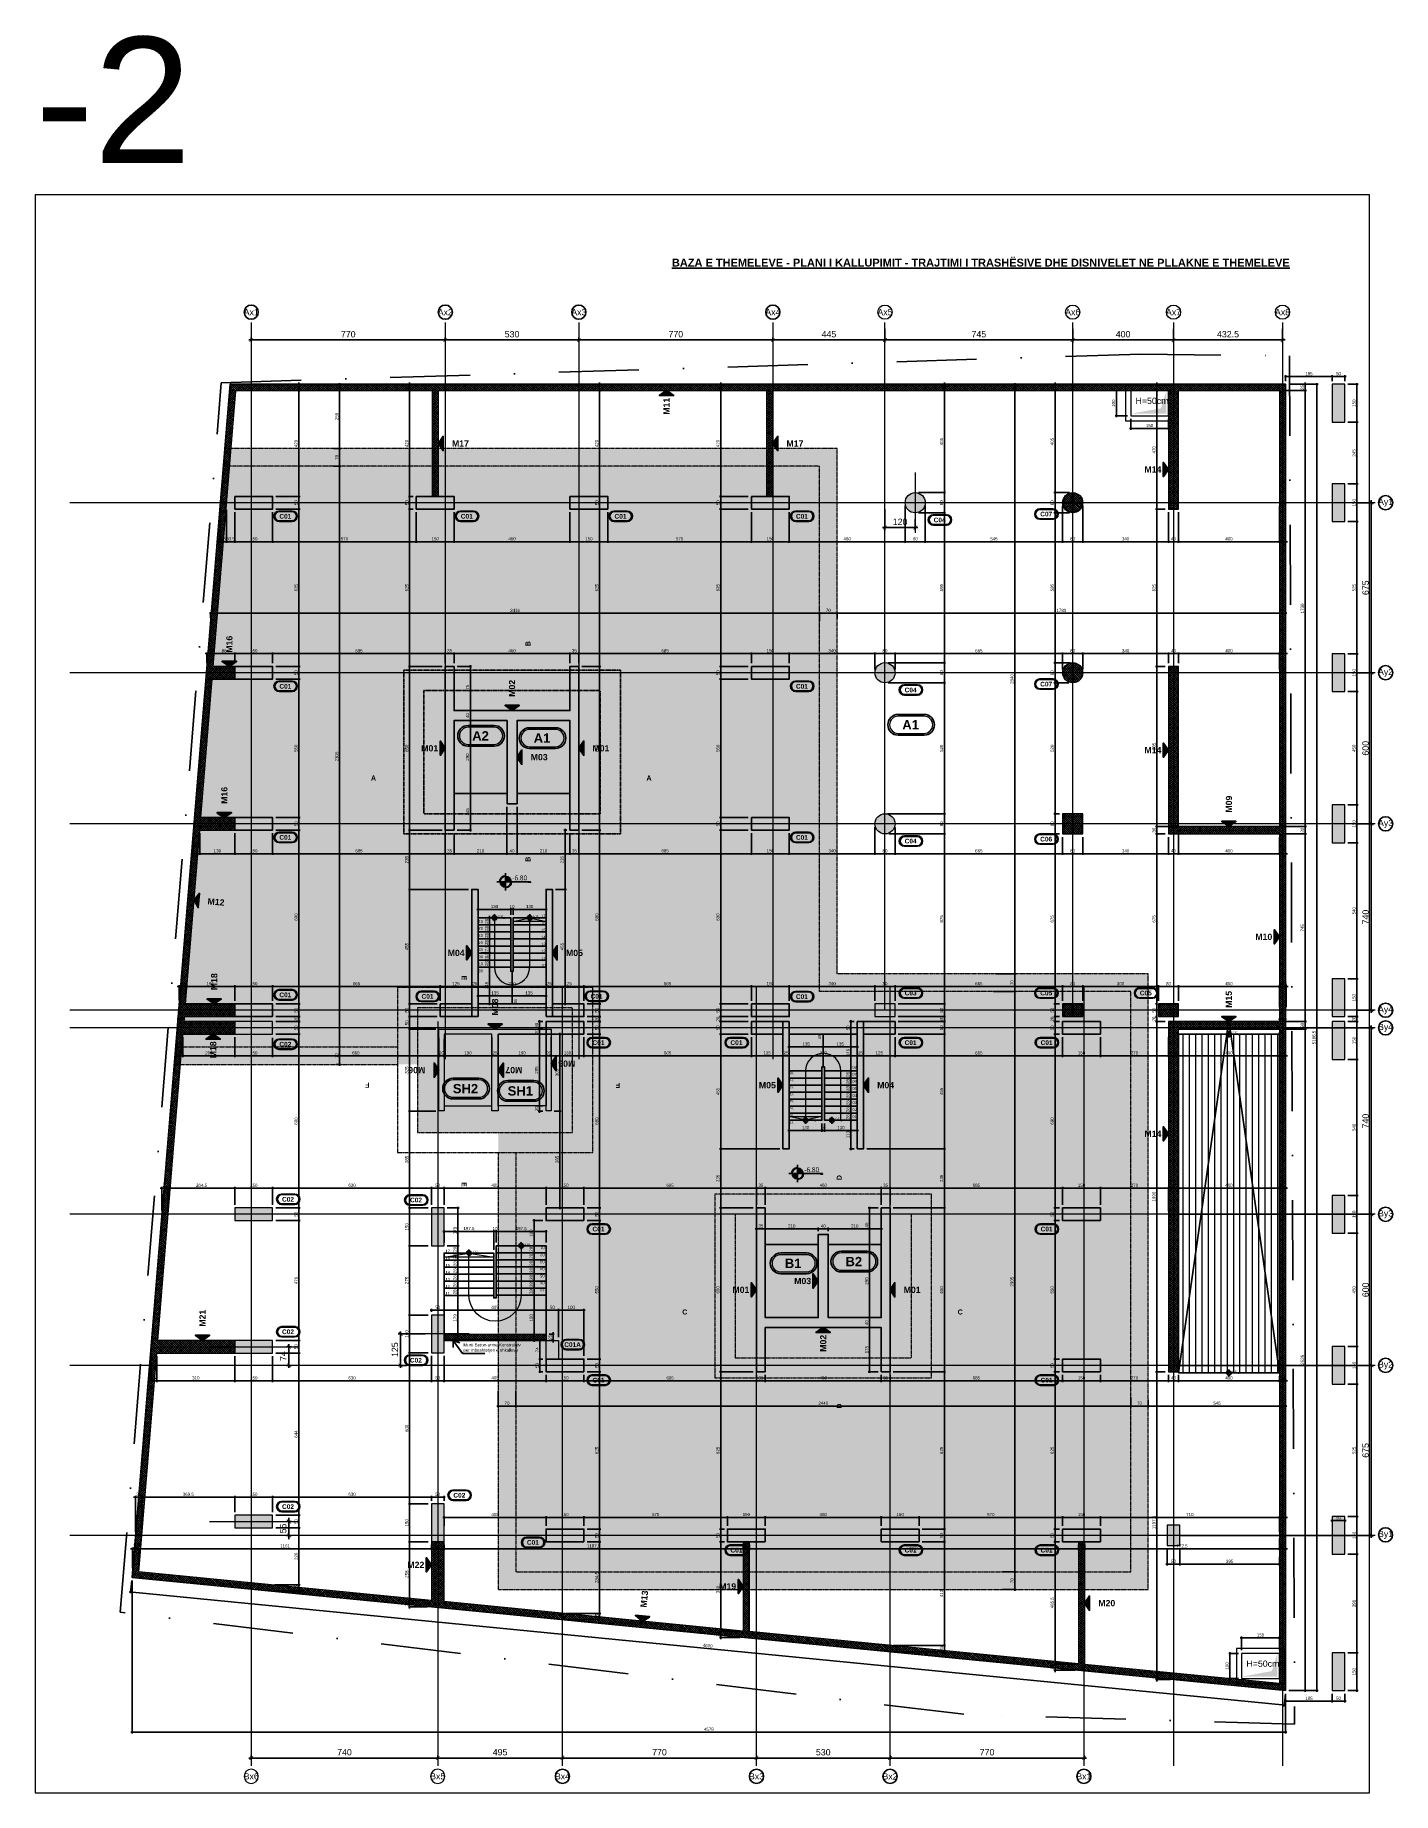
# Model space of a CAD drawing. Header units: inches. Extents: x 22 to 5410, y 6 to 6984.
import ezdxf
from ezdxf.enums import TextEntityAlignment as Align

# ---------------------------------------------------------------- set-up
doc = ezdxf.new("R2010")
doc.units = ezdxf.units.IN
doc.header["$MEASUREMENT"] = 0
for name, pattern in [('23486-A01$0${ Chain Double-Dash }', [0]), ('AXES', [2, 1.25, -0.25, 0.25, -0.25]), ('CACHE', [0.375, 0.25, -0.125]), ('CONTINU', [0]), ('Dot & Dashed', [335.138881, 158.75, -88.194444, 0, -88.194437])]:
    doc.linetypes.add(name, pattern=pattern)
for name, color, linetype, lineweight in [('ARCHITECTE', 252, 'Continuous', 13), ('BETON HACHURE', 252, 'Continuous', 13), ('JOINT JEKTO', 150, 'AXES', 35)]:
    doc.layers.add(name, color=color, linetype=linetype, lineweight=lineweight)
for name, color, linetype in [('ARMINF', 1, 'Continuous'), ('AXES', 10, 'AXES'), ('BETON CACHE', 4, 'CACHE'), ('BETON COUPE', 3, 'CONTINU'), ('BETON TRAME', 254, 'Continuous'), ('BETON VU', 2, 'Continuous'), ('BORD', 5, 'Continuous'), ('CARTOUCHE @ 1', 7, 'Continuous'), ('COTE 50ème', 1, 'Continuous'), ('COUPE', 2, 'Continuous'), ('ELEVATION', 150, 'Continuous'), ('OMBRE', 253, 'Continuous'), ('PILIER', 7, 'Continuous'), ('TEXTE', 7, 'Continuous')]:
    doc.layers.add(name, color=color, linetype=linetype)
doc.layers.add('FMULT', color=150, linetype='Continuous', plot=False)
for name, color, linetype, true_color in [('FOND DE FOUILLE', 7, 'Continuous', 0xfff3e5), ('PREFA MUR SUP TRAME', 7, 'Continuous', 0xd7c7ff), ('TALUS TRAME 2', 7, 'Continuous', 0xecd8c6)]:
    doc.layers.add(name, color=color, linetype=linetype, true_color=true_color)
for name, color, linetype, lineweight, true_color in [('HORS GEL', 7, 'CACHE', 5, 0x00661a), ('KERAMIK', 7, 'Continuous', 18, 0x96e196), ('New_2D Drafting - General_Pen_No__4', 252, 'Continuous', 13, 0x696969)]:
    doc.layers.add(name, color=color, linetype=linetype, lineweight=lineweight, true_color=true_color)
doc.styles.add('3.ABEA 1-50', font='arial.ttf', dxfattribs={"height": 12.5})
doc.styles.add('BRMNAMES', font='swisseb.ttf', dxfattribs={"height": 20})
doc.styles.add('FA_Trebuchet 2.2 mm (cursiva-b.a)', font='trebucit.ttf', dxfattribs={"height": 2.2})
doc.styles.add('FN_TEXT_1.50', font='arial.ttf', dxfattribs={"height": 10})
doc.styles.add('RS_TEXT_1.50', font='arial.ttf', dxfattribs={"height": 12.5})
doc.styles.add('RS_TXT_100', font='arial.ttf', dxfattribs={"height": 25})
doc.styles.add('RS_TXT_50', font='arial.ttf', dxfattribs={"height": 12.5})
doc.styles.add('style7', font='arialbd.ttf', dxfattribs={"height": 20})
doc.dimstyles.new('RS_100CM_LINEAIRE', dxfattribs={"dimscale": 10, "dimtxt": 25, "dimasz": 1.5, "dimexe": 1, "dimexo": 2.5, "dimgap": 1, "dimtad": 1, "dimdec": 1, "dimrnd": 0.5, "dimdsep": 46, "dimtxsty": 'RS_TXT_100', "dimblk1": 'ARCHTICK', "dimblk2": 'ARCHTICK', "dimsah": 1, "dimcen": 2.5, "dimdle": 1, "dimclrt": 4, "dimadec": 0, "dimazin": 2, "dimtfac": 1, "dimtdec": 1, "dimtix": 1, "dimtmove": 2, "dimatfit": 3, "dimfxl": 1, "dimtolj": 1, "dimtzin": 0, "dimarcsym": 0})
doc.dimstyles.new('RS_50CM_LINEAIRE', dxfattribs={"dimscale": 5, "dimtxt": 12.5, "dimasz": 1.5, "dimexe": 1, "dimexo": 2.5, "dimgap": 1, "dimtad": 1, "dimdec": 1, "dimrnd": 0.5, "dimdsep": 46, "dimtxsty": 'RS_TXT_50', "dimblk1": 'ARCHTICK', "dimblk2": 'ARCHTICK', "dimsah": 1, "dimcen": 2.5, "dimdle": 1, "dimclrt": 4, "dimadec": 0, "dimazin": 2, "dimtfac": 1, "dimtdec": 1, "dimtix": 1, "dimtmove": 2, "dimatfit": 3, "dimfxl": 1, "dimtolj": 1, "dimtzin": 0, "dimarcsym": 0})

msp = doc.modelspace()

# ---------------------------------------------------------------- texts
at = {"layer": 'ARMINF', "char_height": 25, "width": 58.964, "attachment_point": 1, "style": 'RS_TEXT_1.50'}
for insert in [(4388.43, 5544.59), (4828.42, 530.87)]:
    msp.add_mtext('H=50cm', dxfattribs=dict(at, insert=insert))
at = {"layer": 'COTE 50ème', "insert": (1721.42, 1790.15), "char_height": 12.5, "width": 249.8564, "attachment_point": 1, "style": 'RS_TEXT_1.50'}
msp.add_mtext('Murë Beton-arme Konstruktiv per mbeshtetjen e shkalleve', dxfattribs=at)
at = {"layer": 'COUPE', "style": 'style7'}
for s, rotation, p in [('B', 90, (1977.47, 4567.97)), ('B', 90, (1977.47, 3711.92)), ('E', 270, (1724.05, 3240.64)), ('F', 180, (1340.11, 2814.87)), ('F', 180, (2334.3, 2814.15)), ('D', 90, (3212.47, 2447.97)), ('E', 270, (1724.05, 2421.04)), ('D', 90, (3212.47, 1541.05))]:
    msp.add_text(s, height=20, rotation=rotation, dxfattribs=at).set_placement(p, align=Align.MIDDLE)
for s, p in [('A', (1364.43, 4034.67)), ('A', (2457.85, 4034.67)), ('C', (2599.43, 1914.67)), ('C', (3692.85, 1914.67))]:
    msp.add_text(s, height=20, dxfattribs=at).set_placement(p, align=Align.MIDDLE)
at = {"layer": 'KERAMIK', "lineweight": 5, "ltscale": 0.5, "insert": (21.78, 6976.53), "char_height": 500, "attachment_point": 1, "style": '3.ABEA 1-50'}
msp.add_mtext_dynamic_manual_height_columns('-2', width=6415.2, gutter_width=62.5, heights=[0], dxfattribs=at)
at = {"layer": 'TEXTE', "style": 'RS_TEXT_1.50'}
for s, insert, char_height, width, attachment_point in [('{\\fArial|b1|i0|c0|p34;\\LBAZA E THEMELEVE - PLANI I KALLUPIMIT - TRAJTIMI I TRASHËSIVE DHE DISNIVELET NE PLLAKNE E THEMELEVE}', (3774.57, 6080.7), 31.25, 2458.8095, 5), ('17', (2029.74, 3492.66), 11.25, 4.092726157978177e-13, 1), ('16', (2029.74, 3464.66), 11.25, 4.092726157978177e-13, 1), ('15', (2029.74, 3436.66), 11.25, 4.092726157978177e-13, 1), ('14', (2029.74, 3408.66), 11.25, 4.092726157978177e-13, 1), ('13', (2029.74, 3380.66), 11.25, 4.092726157978177e-13, 1), ('12', (2029.74, 3352.66), 11.25, 4.092726157978177e-13, 1), ('11', (2029.74, 3324.66), 11.25, 4.092726157978177e-13, 1), ('10', (2029.74, 3296.66), 11.25, 4.092726157978177e-13, 1), ('08', (3264.74, 2891.78), 11.25, 4.092726157978177e-13, 1), ('07', (3264.74, 2863.78), 11.25, 4.092726157978177e-13, 1), ('06', (3264.74, 2835.78), 11.25, 4.092726157978177e-13, 1), ('05', (3264.74, 2807.78), 11.25, 4.092726157978177e-13, 1), ('04', (3264.74, 2779.78), 11.25, 4.092726157978177e-13, 1), ('03', (3264.74, 2751.78), 11.25, 4.092726157978177e-13, 1), ('02', (3264.74, 2723.78), 11.25, 4.092726157978177e-13, 1), ('01', (3264.74, 2695.78), 11.25, 4.092726157978177e-13, 1), ('17', (1650.14, 2161.91), 11.25, 4.092726157978177e-13, 1), ('16', (1650.14, 2133.46), 11.25, 4.092726157978177e-13, 1), ('15', (1650.14, 2105.73), 11.25, 4.092726157978177e-13, 1), ('14', (1650.14, 2077.7), 11.25, 4.092726157978177e-13, 1), ('13', (1650.14, 2049.7), 11.25, 4.092726157978177e-13, 1), ('12', (1650.14, 2021.7), 11.25, 4.092726157978177e-13, 1), ('11', (1650.14, 1993.7), 11.25, 4.092726157978177e-13, 1)]:
    msp.add_mtext(s, dxfattribs=dict(at, insert=insert, char_height=char_height, width=width, attachment_point=attachment_point))
at = {"layer": 'TEXTE', "char_height": 11.25, "width": 4.092726157978177e-13, "attachment_point": 1, "style": 'RS_TEXT_1.50'}
for s, insert, rotation in [('01', (1798.67, 3459.49), 180), ('02', (1798.67, 3431.49), 180), ('04', (1798.67, 3375.49), 180), ('05', (1798.67, 3347.49), 180), ('03', (1798.67, 3403.49), 180), ('06', (1798.67, 3319.49), 180), ('07', (1798.67, 3291.49), 180), ('08', (1798.67, 3263.49), 180), ('09', (1934.35, 3157.1), 270), ('09', (3129.06, 2998.16), 90), ('10', (3033.67, 2858.61), 180), ('11', (3033.67, 2830.61), 180), ('12', (3033.67, 2802.61), 180), ('14', (3033.67, 2746.61), 180), ('15', (3033.67, 2718.61), 180), ('13', (3033.67, 2774.61), 180), ('16', (3033.67, 2690.61), 180), ('17', (3033.67, 2662.61), 180), ('01', (2043.27, 2164.06), 180), ('03', (2043.27, 2108.06), 180), ('02', (2043.27, 2136.06), 180), ('04', (2043.27, 2080.06), 180), ('05', (2043.27, 2052.06), 180), ('06', (2043.27, 2024.06), 180), ('10', (2043.27, 1996.06), 180)]:
    msp.add_mtext(s, dxfattribs=dict(at, insert=insert, rotation=rotation))

# ---------------------------------------------------------------- blocks, each defined once
blk = doc.blocks.new('_ArchTick')
at = {"color": 0, "linetype": 'ByBlock', "const_width": 0.15}
blk.add_lwpolyline([(-0.5, -0.5), (0.5, 0.5)], dxfattribs=at)
blk = doc.blocks.new('*D404')
at = {"layer": 'COTE 50ème', "color": 0, "lineweight": -2, "ltscale": 0.5, "transparency": 16777216}
for p, q in [((59222.6, -54038.4), (59282.6, -54038.4)), ((59227.6, -54034.9), (59227.6, -54043.4)), ((59277.6, -54034.9), (59277.6, -54043.4))]:
    blk.add_line(p, q, dxfattribs=at)
at = {"layer": 'Defpoints', "color": 0, "ltscale": 0.5, "transparency": 16777216}
for p in [(59227.6, -54022.4), (59277.6, -54022.4), (59277.6, -54038.4)]:
    blk.add_point(p, dxfattribs=at)
at = {"layer": 'COTE 50ème', "color": 0, "lineweight": -2, "ltscale": 0.5, "transparency": 16777216, "xscale": 7.5, "yscale": 7.5, "zscale": 7.5, "rotation": 180}
blk.add_blockref('_ArchTick', (59227.6, -54038.4), dxfattribs=at)
at = {"layer": 'COTE 50ème', "color": 0, "lineweight": -2, "ltscale": 0.5, "transparency": 16777216, "xscale": 7.5, "yscale": 7.5, "zscale": 7.5}
blk.add_blockref('_ArchTick', (59277.6, -54038.4), dxfattribs=at)
at = {"layer": 'COTE 50ème', "color": 4, "ltscale": 0.5, "transparency": 16777216, "insert": (59252.6, -54027), "char_height": 12.5, "attachment_point": 5, "style": 'RS_TXT_50'}
blk.add_mtext('\\A1;50', dxfattribs=at)
blk = doc.blocks.new('Cota de Nivel (planta)')
h = blk.add_hatch(color=256)
h.dxf.hatch_style = 1
h.paths.add_polyline_path([(2.5, 0, 0.4142136), (0, 2.5), (0, 0)])
h.paths.add_polyline_path([(-2.5, 0, 0.4142136), (0, -2.5), (0, 0)])
h = blk.add_hatch(color=256)
h.dxf.hatch_style = 1
h.paths.add_polyline_path([(10.5, 0), (10.5, -0.25), (11.5, -0.25), (11.5, 0)])
for p, q in [((-4, 0), (11.5, 0)), ((0, -4), (0, 4))]:
    blk.add_line(p, q)
blk.add_lwpolyline([(11.5, 0), (10.5, 0), (10.5, -0.25), (11.5, -0.25)], close=True)
blk.add_circle((0, 0), 2.5)
for start, end in [(90, 180), (270, 0)]:
    blk.add_arc((0, 0), 2.725, start, end)
at = {"style": 'FA_Trebuchet 2.2 mm (cursiva-b.a)', "flags": 8}
blk.add_attdef('NIVEL', text='', height=2.2, dxfattribs=at).set_placement((3.175, 1.775), align=Align.MIDDLE_LEFT)
blk = doc.blocks.new('AXES_FN')
at = {"color": 0, "linetype": 'Continuous'}
blk.add_circle((0, 15), 15, dxfattribs=at)
at = {"color": 0, "style": 'FN_TEXT_1.50'}
blk.add_attdef('AXES', text='', height=12.5, dxfattribs=at).set_placement((-48.9, 20.6), align=Align.MIDDLE_CENTER)
blk = doc.blocks.new('*D566')
at = {"layer": 'AXES', "color": 0, "linetype": 'Continuous', "lineweight": -2, "ltscale": 0.5, "transparency": 16777216}
for p, q in [((869.2, 5773.7), (1659.2, 5773.7)), ((879.2, 5767.6), (879.2, 5783.7)), ((1649.2, 5767.6), (1649.2, 5783.7))]:
    blk.add_line(p, q, dxfattribs=at)
at = {"layer": 'Defpoints', "color": 0, "linetype": 'Continuous', "ltscale": 0.5, "transparency": 16777216}
for p in [(879.2, 5742.6), (1649.2, 5773.7), (1649.2, 5742.6)]:
    blk.add_point(p, dxfattribs=at)
at = {"layer": 'AXES', "color": 0, "linetype": 'Continuous', "lineweight": -2, "ltscale": 0.5, "transparency": 16777216, "xscale": 15, "yscale": 15, "zscale": 15, "rotation": 180}
blk.add_blockref('_ArchTick', (879.2, 5773.7), dxfattribs=at)
at = {"layer": 'AXES', "color": 0, "linetype": 'Continuous', "lineweight": -2, "ltscale": 0.5, "transparency": 16777216, "xscale": 15, "yscale": 15, "zscale": 15}
blk.add_blockref('_ArchTick', (1649.2, 5773.7), dxfattribs=at)
at = {"layer": 'AXES', "color": 4, "linetype": 'Continuous', "lineweight": 5, "ltscale": 0.5, "transparency": 16777216, "insert": (1264.2, 5796.5), "char_height": 25, "attachment_point": 5, "style": 'RS_TXT_100'}
blk.add_mtext('\\A1;770', dxfattribs=at)
blk = doc.blocks.new('*D567')
at = {"layer": 'AXES', "color": 0, "linetype": 'Continuous', "lineweight": -2, "ltscale": 0.5, "transparency": 16777216}
for p, q in [((1639.2, 5773.7), (2189.2, 5773.7)), ((1649.2, 5767.6), (1649.2, 5783.7)), ((2179.2, 5767.6), (2179.2, 5783.7))]:
    blk.add_line(p, q, dxfattribs=at)
at = {"layer": 'Defpoints', "color": 0, "linetype": 'Continuous', "ltscale": 0.5, "transparency": 16777216}
for p in [(1649.2, 5742.6), (2179.2, 5773.7), (2179.2, 5742.6)]:
    blk.add_point(p, dxfattribs=at)
at = {"layer": 'AXES', "color": 0, "linetype": 'Continuous', "lineweight": -2, "ltscale": 0.5, "transparency": 16777216, "xscale": 15, "yscale": 15, "zscale": 15, "rotation": 180}
blk.add_blockref('_ArchTick', (1649.2, 5773.7), dxfattribs=at)
at = {"layer": 'AXES', "color": 0, "linetype": 'Continuous', "lineweight": -2, "ltscale": 0.5, "transparency": 16777216, "xscale": 15, "yscale": 15, "zscale": 15}
blk.add_blockref('_ArchTick', (2179.2, 5773.7), dxfattribs=at)
at = {"layer": 'AXES', "color": 4, "linetype": 'Continuous', "lineweight": 5, "ltscale": 0.5, "transparency": 16777216, "insert": (1914.2, 5796.5), "char_height": 25, "attachment_point": 5, "style": 'RS_TXT_100'}
blk.add_mtext('\\A1;530', dxfattribs=at)
blk = doc.blocks.new('*D568')
at = {"layer": 'AXES', "color": 0, "linetype": 'Continuous', "lineweight": -2, "ltscale": 0.5, "transparency": 16777216}
for p, q in [((2169.2, 5773.7), (2959.2, 5773.7)), ((2179.2, 5767.6), (2179.2, 5783.7)), ((2949.2, 5767.6), (2949.2, 5783.7))]:
    blk.add_line(p, q, dxfattribs=at)
at = {"layer": 'Defpoints', "color": 0, "linetype": 'Continuous', "ltscale": 0.5, "transparency": 16777216}
for p in [(2179.2, 5742.6), (2949.2, 5773.7), (2949.2, 5742.6)]:
    blk.add_point(p, dxfattribs=at)
at = {"layer": 'AXES', "color": 0, "linetype": 'Continuous', "lineweight": -2, "ltscale": 0.5, "transparency": 16777216, "xscale": 15, "yscale": 15, "zscale": 15, "rotation": 180}
blk.add_blockref('_ArchTick', (2179.2, 5773.7), dxfattribs=at)
at = {"layer": 'AXES', "color": 0, "linetype": 'Continuous', "lineweight": -2, "ltscale": 0.5, "transparency": 16777216, "xscale": 15, "yscale": 15, "zscale": 15}
blk.add_blockref('_ArchTick', (2949.2, 5773.7), dxfattribs=at)
at = {"layer": 'AXES', "color": 4, "linetype": 'Continuous', "lineweight": 5, "ltscale": 0.5, "transparency": 16777216, "insert": (2564.2, 5796.5), "char_height": 25, "attachment_point": 5, "style": 'RS_TXT_100'}
blk.add_mtext('\\A1;770', dxfattribs=at)
blk = doc.blocks.new('*D569')
at = {"layer": 'AXES', "color": 0, "linetype": 'Continuous', "lineweight": -2, "ltscale": 0.5, "transparency": 16777216}
for p, q in [((5264.2, 3852.6), (5334.2, 3852.6)), ((5324.2, 3102.6), (5324.2, 3862.6)), ((5264.2, 3112.6), (5334.2, 3112.6))]:
    blk.add_line(p, q, dxfattribs=at)
at = {"layer": 'Defpoints', "color": 0, "linetype": 'Continuous', "ltscale": 0.5, "transparency": 16777216}
for p in [(5239.2, 3852.6), (5324.2, 3852.6), (5239.2, 3112.6)]:
    blk.add_point(p, dxfattribs=at)
at = {"layer": 'AXES', "color": 0, "linetype": 'Continuous', "lineweight": -2, "ltscale": 0.5, "transparency": 16777216, "xscale": 15, "yscale": 15, "zscale": 15}
for p, rotation in [((5324.2, 3852.6), 90), ((5324.2, 3112.6), 270)]:
    blk.add_blockref('_ArchTick', p, dxfattribs=dict(at, rotation=rotation))
at = {"layer": 'AXES', "color": 4, "linetype": 'Continuous', "lineweight": 5, "ltscale": 0.5, "transparency": 16777216, "insert": (5301.4, 3482.6), "char_height": 25, "attachment_point": 5, "rotation": 90, "style": 'RS_TXT_100'}
blk.add_mtext('\\A1;740', dxfattribs=at)
blk = doc.blocks.new('*D570')
at = {"layer": 'AXES', "color": 0, "linetype": 'Continuous', "lineweight": -2, "ltscale": 0.5, "transparency": 16777216}
for p, q in [((5264.2, 4452.6), (5334.2, 4452.6)), ((5324.2, 3842.6), (5324.2, 4462.6)), ((5264.2, 3852.6), (5334.2, 3852.6))]:
    blk.add_line(p, q, dxfattribs=at)
at = {"layer": 'Defpoints', "color": 0, "linetype": 'Continuous', "ltscale": 0.5, "transparency": 16777216}
for p in [(5239.2, 4452.6), (5324.2, 4452.6), (5239.2, 3852.6)]:
    blk.add_point(p, dxfattribs=at)
at = {"layer": 'AXES', "color": 0, "linetype": 'Continuous', "lineweight": -2, "ltscale": 0.5, "transparency": 16777216, "xscale": 15, "yscale": 15, "zscale": 15}
for p, rotation in [((5324.2, 4452.6), 90), ((5324.2, 3852.6), 270)]:
    blk.add_blockref('_ArchTick', p, dxfattribs=dict(at, rotation=rotation))
at = {"layer": 'AXES', "color": 4, "linetype": 'Continuous', "lineweight": 5, "ltscale": 0.5, "transparency": 16777216, "insert": (5301.4, 4152.6), "char_height": 25, "attachment_point": 5, "rotation": 90, "style": 'RS_TXT_100'}
blk.add_mtext('\\A1;600', dxfattribs=at)
blk = doc.blocks.new('*D571')
at = {"layer": 'AXES', "color": 0, "linetype": 'Continuous', "lineweight": -2, "ltscale": 0.5, "transparency": 16777216}
for p, q in [((5264.2, 5127.6), (5334.2, 5127.6)), ((5324.2, 4442.6), (5324.2, 5137.6)), ((5264.2, 4452.6), (5334.2, 4452.6))]:
    blk.add_line(p, q, dxfattribs=at)
at = {"layer": 'Defpoints', "color": 0, "linetype": 'Continuous', "ltscale": 0.5, "transparency": 16777216}
for p in [(5239.2, 5127.6), (5324.2, 5127.6), (5239.2, 4452.6)]:
    blk.add_point(p, dxfattribs=at)
at = {"layer": 'AXES', "color": 0, "linetype": 'Continuous', "lineweight": -2, "ltscale": 0.5, "transparency": 16777216, "xscale": 15, "yscale": 15, "zscale": 15}
for p, rotation in [((5324.2, 5127.6), 90), ((5324.2, 4452.6), 270)]:
    blk.add_blockref('_ArchTick', p, dxfattribs=dict(at, rotation=rotation))
at = {"layer": 'AXES', "color": 4, "linetype": 'Continuous', "lineweight": 5, "ltscale": 0.5, "transparency": 16777216, "insert": (5301.4, 4790.1), "char_height": 25, "attachment_point": 5, "rotation": 90, "style": 'RS_TXT_100'}
blk.add_mtext('\\A1;675', dxfattribs=at)
blk = doc.blocks.new('*D432')
at = {"layer": 'AXES', "color": 0, "linetype": 'Continuous', "lineweight": -2, "ltscale": 0.5, "transparency": 16777216}
for p, q in [((2104.2, 143.7), (2894.2, 143.7)), ((2114.2, 137.6), (2114.2, 153.7)), ((2884.2, 137.6), (2884.2, 153.7))]:
    blk.add_line(p, q, dxfattribs=at)
at = {"layer": 'Defpoints', "color": 0, "linetype": 'Continuous', "ltscale": 0.5, "transparency": 16777216}
for p in [(2884.2, 143.7), (2114.2, 112.6), (2884.2, 112.6)]:
    blk.add_point(p, dxfattribs=at)
at = {"layer": 'AXES', "color": 0, "linetype": 'Continuous', "lineweight": -2, "ltscale": 0.5, "transparency": 16777216, "xscale": 15, "yscale": 15, "zscale": 15, "rotation": 180}
blk.add_blockref('_ArchTick', (2114.2, 143.7), dxfattribs=at)
at = {"layer": 'AXES', "color": 0, "linetype": 'Continuous', "lineweight": -2, "ltscale": 0.5, "transparency": 16777216, "xscale": 15, "yscale": 15, "zscale": 15}
blk.add_blockref('_ArchTick', (2884.2, 143.7), dxfattribs=at)
at = {"layer": 'AXES', "color": 4, "linetype": 'Continuous', "lineweight": 5, "ltscale": 0.5, "transparency": 16777216, "insert": (2499.2, 166.5), "char_height": 25, "attachment_point": 5, "style": 'RS_TXT_100'}
blk.add_mtext('\\A1;770', dxfattribs=at)
blk = doc.blocks.new('*D433')
at = {"layer": 'AXES', "color": 0, "linetype": 'Continuous', "lineweight": -2, "ltscale": 0.5, "transparency": 16777216}
for p, q in [((2874.2, 143.7), (3424.2, 143.7)), ((2884.2, 137.6), (2884.2, 153.7)), ((3414.2, 137.6), (3414.2, 153.7))]:
    blk.add_line(p, q, dxfattribs=at)
at = {"layer": 'Defpoints', "color": 0, "linetype": 'Continuous', "ltscale": 0.5, "transparency": 16777216}
for p in [(3414.2, 143.7), (2884.2, 112.6), (3414.2, 112.6)]:
    blk.add_point(p, dxfattribs=at)
at = {"layer": 'AXES', "color": 0, "linetype": 'Continuous', "lineweight": -2, "ltscale": 0.5, "transparency": 16777216, "xscale": 15, "yscale": 15, "zscale": 15, "rotation": 180}
blk.add_blockref('_ArchTick', (2884.2, 143.7), dxfattribs=at)
at = {"layer": 'AXES', "color": 0, "linetype": 'Continuous', "lineweight": -2, "ltscale": 0.5, "transparency": 16777216, "xscale": 15, "yscale": 15, "zscale": 15}
blk.add_blockref('_ArchTick', (3414.2, 143.7), dxfattribs=at)
at = {"layer": 'AXES', "color": 4, "linetype": 'Continuous', "lineweight": 5, "ltscale": 0.5, "transparency": 16777216, "insert": (3149.2, 166.5), "char_height": 25, "attachment_point": 5, "style": 'RS_TXT_100'}
blk.add_mtext('\\A1;530', dxfattribs=at)
blk = doc.blocks.new('*D434')
at = {"layer": 'AXES', "color": 0, "linetype": 'Continuous', "lineweight": -2, "ltscale": 0.5, "transparency": 16777216}
for p, q in [((3404.2, 143.7), (4194.2, 143.7)), ((3414.2, 137.6), (3414.2, 153.7)), ((4184.2, 137.6), (4184.2, 153.7))]:
    blk.add_line(p, q, dxfattribs=at)
at = {"layer": 'Defpoints', "color": 0, "linetype": 'Continuous', "ltscale": 0.5, "transparency": 16777216}
for p in [(4184.2, 143.7), (3414.2, 112.6), (4184.2, 112.6)]:
    blk.add_point(p, dxfattribs=at)
at = {"layer": 'AXES', "color": 0, "linetype": 'Continuous', "lineweight": -2, "ltscale": 0.5, "transparency": 16777216, "xscale": 15, "yscale": 15, "zscale": 15, "rotation": 180}
blk.add_blockref('_ArchTick', (3414.2, 143.7), dxfattribs=at)
at = {"layer": 'AXES', "color": 0, "linetype": 'Continuous', "lineweight": -2, "ltscale": 0.5, "transparency": 16777216, "xscale": 15, "yscale": 15, "zscale": 15}
blk.add_blockref('_ArchTick', (4184.2, 143.7), dxfattribs=at)
at = {"layer": 'AXES', "color": 4, "linetype": 'Continuous', "lineweight": 5, "ltscale": 0.5, "transparency": 16777216, "insert": (3799.2, 166.5), "char_height": 25, "attachment_point": 5, "style": 'RS_TXT_100'}
blk.add_mtext('\\A1;770', dxfattribs=at)
blk = doc.blocks.new('*D435')
at = {"layer": 'AXES', "color": 0, "linetype": 'Continuous', "lineweight": -2, "ltscale": 0.5, "transparency": 16777216}
for p, q in [((4564.2, 1702.6), (5334.2, 1702.6)), ((5324.2, 1017.6), (5324.2, 1712.6)), ((4564.2, 1027.6), (5334.2, 1027.6))]:
    blk.add_line(p, q, dxfattribs=at)
at = {"layer": 'Defpoints', "color": 0, "linetype": 'Continuous', "ltscale": 0.5, "transparency": 16777216}
for p in [(4539.2, 1702.6), (5324.2, 1702.6), (4539.2, 1027.6)]:
    blk.add_point(p, dxfattribs=at)
at = {"layer": 'AXES', "color": 0, "linetype": 'Continuous', "lineweight": -2, "ltscale": 0.5, "transparency": 16777216, "xscale": 15, "yscale": 15, "zscale": 15}
for p, rotation in [((5324.2, 1702.6), 90), ((5324.2, 1027.6), 270)]:
    blk.add_blockref('_ArchTick', p, dxfattribs=dict(at, rotation=rotation))
at = {"layer": 'AXES', "color": 4, "linetype": 'Continuous', "lineweight": 5, "ltscale": 0.5, "transparency": 16777216, "insert": (5301.4, 1365.1), "char_height": 25, "attachment_point": 5, "rotation": 90, "style": 'RS_TXT_100'}
blk.add_mtext('\\A1;675', dxfattribs=at)
blk = doc.blocks.new('*D436')
at = {"layer": 'AXES', "color": 0, "linetype": 'Continuous', "lineweight": -2, "ltscale": 0.5, "transparency": 16777216}
for p, q in [((5324.2, 1692.6), (5324.2, 2312.6)), ((4564.2, 2302.6), (5334.2, 2302.6)), ((4564.2, 1702.6), (5334.2, 1702.6))]:
    blk.add_line(p, q, dxfattribs=at)
at = {"layer": 'Defpoints', "color": 0, "linetype": 'Continuous', "ltscale": 0.5, "transparency": 16777216}
for p in [(4539.2, 2302.6), (5324.2, 2302.6), (4539.2, 1702.6)]:
    blk.add_point(p, dxfattribs=at)
at = {"layer": 'AXES', "color": 0, "linetype": 'Continuous', "lineweight": -2, "ltscale": 0.5, "transparency": 16777216, "xscale": 15, "yscale": 15, "zscale": 15}
for p, rotation in [((5324.2, 2302.6), 90), ((5324.2, 1702.6), 270)]:
    blk.add_blockref('_ArchTick', p, dxfattribs=dict(at, rotation=rotation))
at = {"layer": 'AXES', "color": 4, "linetype": 'Continuous', "lineweight": 5, "ltscale": 0.5, "transparency": 16777216, "insert": (5301.4, 2002.6), "char_height": 25, "attachment_point": 5, "rotation": 90, "style": 'RS_TXT_100'}
blk.add_mtext('\\A1;600', dxfattribs=at)
blk = doc.blocks.new('*D437')
at = {"layer": 'AXES', "color": 0, "linetype": 'Continuous', "lineweight": -2, "ltscale": 0.5, "transparency": 16777216}
for p, q in [((4564.2, 3042.6), (5334.2, 3042.6)), ((5324.2, 2292.6), (5324.2, 3052.6)), ((4564.2, 2302.6), (5334.2, 2302.6))]:
    blk.add_line(p, q, dxfattribs=at)
at = {"layer": 'Defpoints', "color": 0, "linetype": 'Continuous', "ltscale": 0.5, "transparency": 16777216}
for p in [(4539.2, 3042.6), (5324.2, 3042.6), (4539.2, 2302.6)]:
    blk.add_point(p, dxfattribs=at)
at = {"layer": 'AXES', "color": 0, "linetype": 'Continuous', "lineweight": -2, "ltscale": 0.5, "transparency": 16777216, "xscale": 15, "yscale": 15, "zscale": 15}
for p, rotation in [((5324.2, 3042.6), 90), ((5324.2, 2302.6), 270)]:
    blk.add_blockref('_ArchTick', p, dxfattribs=dict(at, rotation=rotation))
at = {"layer": 'AXES', "color": 4, "linetype": 'Continuous', "lineweight": 5, "ltscale": 0.5, "transparency": 16777216, "insert": (5301.4, 2672.6), "char_height": 25, "attachment_point": 5, "rotation": 90, "style": 'RS_TXT_100'}
blk.add_mtext('\\A1;740', dxfattribs=at)
blk = doc.blocks.new('*D438')
at = {"layer": 'Defpoints', "color": 0, "linetype": 'ByBlock', "transparency": 16777216}
for p in [(1619.2, 143.7), (1619.2, 112.6), (2114.2, 112.6)]:
    blk.add_point(p, dxfattribs=at)
at = {"layer": 'HORS GEL', "color": 0, "linetype": 'ByBlock', "lineweight": -2, "transparency": 16777216}
for p, q in [((2124.2, 143.7), (1609.2, 143.7)), ((1619.2, 137.6), (1619.2, 153.7)), ((2114.2, 137.6), (2114.2, 153.7))]:
    blk.add_line(p, q, dxfattribs=at)
at = {"layer": 'HORS GEL', "color": 0, "linetype": 'ByBlock', "lineweight": -2, "transparency": 16777216, "xscale": 15, "yscale": 15, "zscale": 15, "rotation": 180}
blk.add_blockref('_ArchTick', (1619.2, 143.7), dxfattribs=at)
at = {"layer": 'HORS GEL', "color": 0, "linetype": 'ByBlock', "lineweight": -2, "transparency": 16777216, "xscale": 15, "yscale": 15, "zscale": 15}
blk.add_blockref('_ArchTick', (2114.2, 143.7), dxfattribs=at)
at = {"layer": 'HORS GEL', "color": 4, "linetype": 'ByBlock', "transparency": 16777216, "insert": (1866.7, 166.5), "char_height": 25, "attachment_point": 5, "style": 'RS_TXT_100'}
blk.add_mtext('\\A1;495', dxfattribs=at)
blk = doc.blocks.new('*D439')
at = {"layer": 'Defpoints', "color": 0, "linetype": 'ByBlock', "transparency": 16777216}
for p in [(879.2, 143.7), (879.2, 112.6), (1619.2, 112.6)]:
    blk.add_point(p, dxfattribs=at)
at = {"layer": 'HORS GEL', "color": 0, "linetype": 'ByBlock', "lineweight": -2, "transparency": 16777216}
for p, q in [((1629.2, 143.7), (869.2, 143.7)), ((879.2, 137.6), (879.2, 153.7)), ((1619.2, 137.6), (1619.2, 153.7))]:
    blk.add_line(p, q, dxfattribs=at)
at = {"layer": 'HORS GEL', "color": 0, "linetype": 'ByBlock', "lineweight": -2, "transparency": 16777216, "xscale": 15, "yscale": 15, "zscale": 15, "rotation": 180}
blk.add_blockref('_ArchTick', (879.2, 143.7), dxfattribs=at)
at = {"layer": 'HORS GEL', "color": 0, "linetype": 'ByBlock', "lineweight": -2, "transparency": 16777216, "xscale": 15, "yscale": 15, "zscale": 15}
blk.add_blockref('_ArchTick', (1619.2, 143.7), dxfattribs=at)
at = {"layer": 'HORS GEL', "color": 4, "linetype": 'ByBlock', "transparency": 16777216, "insert": (1249.2, 166.5), "char_height": 25, "attachment_point": 5, "style": 'RS_TXT_100'}
blk.add_mtext('\\A1;740', dxfattribs=at)
blk = doc.blocks.new('*D440')
at = {"layer": 'Defpoints', "color": 0, "linetype": 'ByBlock', "transparency": 16777216}
for p in [(1064.2, 1776.6), (1028.6, 1702.6), (1064.2, 1702.6)]:
    blk.add_point(p, dxfattribs=at)
at = {"layer": 'HORS GEL', "color": 0, "linetype": 'ByBlock', "lineweight": -2, "transparency": 16777216}
for p, q in [((1039.2, 1776.6), (1018.6, 1776.6)), ((1028.6, 1786.6), (1028.6, 1692.6)), ((1039.2, 1702.6), (1018.6, 1702.6))]:
    blk.add_line(p, q, dxfattribs=at)
at = {"layer": 'HORS GEL', "color": 0, "linetype": 'ByBlock', "lineweight": -2, "transparency": 16777216, "xscale": 15, "yscale": 15, "zscale": 15}
for p, rotation in [((1028.6, 1776.6), 90), ((1028.6, 1702.6), 270)]:
    blk.add_blockref('_ArchTick', p, dxfattribs=dict(at, rotation=rotation))
at = {"layer": 'HORS GEL', "color": 4, "linetype": 'ByBlock', "transparency": 16777216, "insert": (1006.1, 1739.6), "char_height": 25, "attachment_point": 5, "rotation": 90, "style": 'RS_TXT_100'}
blk.add_mtext('\\A1;74', dxfattribs=at)
blk = doc.blocks.new('*D441')
at = {"layer": 'AXES', "color": 0, "linetype": 'Continuous', "lineweight": -2, "ltscale": 0.5, "transparency": 16777216}
for p, q in [((3394.2, 5817.6), (3394.2, 5763.7)), ((2939.2, 5773.7), (3404.2, 5773.7)), ((2949.2, 5767.6), (2949.2, 5783.7))]:
    blk.add_line(p, q, dxfattribs=at)
at = {"layer": 'Defpoints', "color": 0, "linetype": 'Continuous', "ltscale": 0.5, "transparency": 16777216}
for p in [(3394.2, 5842.6), (2949.2, 5742.6), (3394.2, 5773.7)]:
    blk.add_point(p, dxfattribs=at)
at = {"layer": 'AXES', "color": 0, "linetype": 'Continuous', "lineweight": -2, "ltscale": 0.5, "transparency": 16777216, "xscale": 15, "yscale": 15, "zscale": 15, "rotation": 180}
blk.add_blockref('_ArchTick', (2949.2, 5773.7), dxfattribs=at)
at = {"layer": 'AXES', "color": 0, "linetype": 'Continuous', "lineweight": -2, "ltscale": 0.5, "transparency": 16777216, "xscale": 15, "yscale": 15, "zscale": 15}
blk.add_blockref('_ArchTick', (3394.2, 5773.7), dxfattribs=at)
at = {"layer": 'AXES', "color": 4, "linetype": 'Continuous', "lineweight": 5, "ltscale": 0.5, "transparency": 16777216, "insert": (3171.7, 5796.4), "char_height": 25, "attachment_point": 5, "style": 'RS_TXT_100'}
blk.add_mtext('\\A1;445', dxfattribs=at)
blk = doc.blocks.new('*D442')
at = {"layer": 'Defpoints', "color": 0, "linetype": 'ByBlock', "transparency": 16777216}
for p in [(3394.2, 5842.6), (4139.2, 5842.6), (4139.2, 5773.7)]:
    blk.add_point(p, dxfattribs=at)
at = {"layer": 'HORS GEL', "color": 0, "linetype": 'ByBlock', "lineweight": -2, "transparency": 16777216}
for p, q in [((3394.2, 5817.6), (3394.2, 5763.7)), ((4139.2, 5817.6), (4139.2, 5763.7)), ((3384.2, 5773.7), (4149.2, 5773.7))]:
    blk.add_line(p, q, dxfattribs=at)
at = {"layer": 'HORS GEL', "color": 0, "linetype": 'ByBlock', "lineweight": -2, "transparency": 16777216, "xscale": 15, "yscale": 15, "zscale": 15, "rotation": 180}
blk.add_blockref('_ArchTick', (3394.2, 5773.7), dxfattribs=at)
at = {"layer": 'HORS GEL', "color": 0, "linetype": 'ByBlock', "lineweight": -2, "transparency": 16777216, "xscale": 15, "yscale": 15, "zscale": 15}
blk.add_blockref('_ArchTick', (4139.2, 5773.7), dxfattribs=at)
at = {"layer": 'HORS GEL', "color": 4, "linetype": 'ByBlock', "transparency": 16777216, "insert": (3766.7, 5796.4), "char_height": 25, "attachment_point": 5, "style": 'RS_TXT_100'}
blk.add_mtext('\\A1;745', dxfattribs=at)
blk = doc.blocks.new('*D443')
at = {"layer": 'Defpoints', "color": 0, "linetype": 'ByBlock', "transparency": 16777216}
for p in [(4139.2, 5842.6), (4539.2, 5842.6), (4539.2, 5773.7)]:
    blk.add_point(p, dxfattribs=at)
at = {"layer": 'HORS GEL', "color": 0, "linetype": 'ByBlock', "lineweight": -2, "transparency": 16777216}
for p, q in [((4139.2, 5817.6), (4139.2, 5763.7)), ((4539.2, 5817.6), (4539.2, 5763.7)), ((4129.2, 5773.7), (4549.2, 5773.7))]:
    blk.add_line(p, q, dxfattribs=at)
at = {"layer": 'HORS GEL', "color": 0, "linetype": 'ByBlock', "lineweight": -2, "transparency": 16777216, "xscale": 15, "yscale": 15, "zscale": 15, "rotation": 180}
blk.add_blockref('_ArchTick', (4139.2, 5773.7), dxfattribs=at)
at = {"layer": 'HORS GEL', "color": 0, "linetype": 'ByBlock', "lineweight": -2, "transparency": 16777216, "xscale": 15, "yscale": 15, "zscale": 15}
blk.add_blockref('_ArchTick', (4539.2, 5773.7), dxfattribs=at)
at = {"layer": 'HORS GEL', "color": 4, "linetype": 'ByBlock', "transparency": 16777216, "insert": (4339.2, 5796.5), "char_height": 25, "attachment_point": 5, "style": 'RS_TXT_100'}
blk.add_mtext('\\A1;400', dxfattribs=at)
blk = doc.blocks.new('*D444')
at = {"layer": 'Defpoints', "color": 0, "linetype": 'ByBlock', "transparency": 16777216}
for p in [(4539.2, 5842.6), (4971.7, 5842.6), (4971.7, 5773.7)]:
    blk.add_point(p, dxfattribs=at)
at = {"layer": 'HORS GEL', "color": 0, "linetype": 'ByBlock', "lineweight": -2, "transparency": 16777216}
for p, q in [((4539.2, 5817.6), (4539.2, 5763.7)), ((4971.7, 5817.6), (4971.7, 5763.7)), ((4529.2, 5773.7), (4981.7, 5773.7))]:
    blk.add_line(p, q, dxfattribs=at)
at = {"layer": 'HORS GEL', "color": 0, "linetype": 'ByBlock', "lineweight": -2, "transparency": 16777216, "xscale": 15, "yscale": 15, "zscale": 15, "rotation": 180}
blk.add_blockref('_ArchTick', (4539.2, 5773.7), dxfattribs=at)
at = {"layer": 'HORS GEL', "color": 0, "linetype": 'ByBlock', "lineweight": -2, "transparency": 16777216, "xscale": 15, "yscale": 15, "zscale": 15}
blk.add_blockref('_ArchTick', (4971.7, 5773.7), dxfattribs=at)
at = {"layer": 'HORS GEL', "color": 4, "linetype": 'ByBlock', "transparency": 16777216, "insert": (4755.5, 5796.5), "char_height": 25, "attachment_point": 5, "style": 'RS_TXT_100'}
blk.add_mtext('\\A1;432.5', dxfattribs=at)
blk = doc.blocks.new('*D445')
at = {"layer": 'Defpoints', "color": 0, "linetype": 'ByBlock', "transparency": 16777216}
for p in [(3394.2, 5127.6), (3514.2, 5087.6), (3514.2, 5028.9)]:
    blk.add_point(p, dxfattribs=at)
at = {"layer": 'HORS GEL', "color": 0, "linetype": 'ByBlock', "lineweight": -2, "transparency": 16777216}
for p, q in [((3394.2, 5102.6), (3394.2, 5018.9)), ((3384.2, 5028.9), (3524.2, 5028.9)), ((3514.2, 5062.6), (3514.2, 5018.9))]:
    blk.add_line(p, q, dxfattribs=at)
at = {"layer": 'HORS GEL', "color": 0, "linetype": 'ByBlock', "lineweight": -2, "transparency": 16777216, "xscale": 15, "yscale": 15, "zscale": 15, "rotation": 180}
blk.add_blockref('_ArchTick', (3394.2, 5028.9), dxfattribs=at)
at = {"layer": 'HORS GEL', "color": 0, "linetype": 'ByBlock', "lineweight": -2, "transparency": 16777216, "xscale": 15, "yscale": 15, "zscale": 15}
blk.add_blockref('_ArchTick', (3514.2, 5028.9), dxfattribs=at)
at = {"layer": 'HORS GEL', "color": 4, "linetype": 'ByBlock', "transparency": 16777216, "insert": (3454.2, 5051.7), "char_height": 25, "attachment_point": 5, "style": 'RS_TXT_100'}
blk.add_mtext('\\A1;120', dxfattribs=at)
blk = doc.blocks.new('PILIER')
at = {"color": 252}
blk.add_lwpolyline([(1.56, 1.2), (-1.44, 1.2, 1), (-1.44, -1.2), (1.56, -1.2, 1), (1.56, 1.2, -1)], format="xyb", dxfattribs=at)
at = {"color": 10, "lineweight": 20}
blk.add_lwpolyline([(1.56, 1), (-1.44, 1, 1), (-1.44, -1), (1.56, -1, 1)], format="xyb", close=True, dxfattribs=at)
at = {"color": 7, "style": 'BRMNAMES'}
blk.add_attdef('PILIER_TEXTE', text='', height=1.08, dxfattribs=at).set_placement((0, 0), align=Align.MIDDLE_CENTER)
blk = doc.blocks.new('ELEVATION _2')
blk.add_hatch(color=0).paths.add_polyline_path([(1.22, -0.85), (0, 0), (-1.22, -0.85)])
at = {"color": 0, "lineweight": 30}
blk.add_lwpolyline([(0, 0), (1.22, -0.85), (-1.22, -0.85), (0, 0)], dxfattribs=at)
at = {"color": 0, "style": 'BRMNAMES'}
blk.add_attdef('ELEVATION_TEXTE', text='', height=1.08, rotation=90, dxfattribs=at).set_placement((0, -1.25), align=Align.MIDDLE_RIGHT)
blk = doc.blocks.new('*D572')
at = {"layer": 'Defpoints', "color": 0, "linetype": 'ByBlock', "transparency": 16777216}
for p in [(1064.2, 1082.6), (1028.6, 1027.6), (1064.2, 1027.6)]:
    blk.add_point(p, dxfattribs=at)
at = {"layer": 'HORS GEL', "color": 0, "linetype": 'ByBlock', "lineweight": -2, "transparency": 16777216}
for p, q in [((1039.2, 1082.6), (1018.6, 1082.6)), ((1028.6, 1082.6), (1028.6, 1097.6)), ((1028.6, 1082.6), (1028.6, 1027.6)), ((1039.2, 1027.6), (1018.6, 1027.6)), ((1028.6, 1027.6), (1028.6, 1012.6))]:
    blk.add_line(p, q, dxfattribs=at)
at = {"layer": 'HORS GEL', "color": 0, "linetype": 'ByBlock', "lineweight": -2, "transparency": 16777216, "xscale": 15, "yscale": 15, "zscale": 15}
for p, rotation in [((1028.6, 1082.6), 270), ((1028.6, 1027.6), 90)]:
    blk.add_blockref('_ArchTick', p, dxfattribs=dict(at, rotation=rotation))
at = {"layer": 'HORS GEL', "color": 4, "linetype": 'ByBlock', "transparency": 16777216, "insert": (1005.9, 1055.1), "char_height": 25, "attachment_point": 5, "rotation": 90, "style": 'RS_TXT_100'}
blk.add_mtext('\\A1;55', dxfattribs=at)
blk = doc.blocks.new('*D573')
at = {"layer": 'COTE 50ème', "color": 0, "lineweight": -2, "transparency": 16777216}
for p, q in [((4959.2, 1099.1), (4951.7, 1099.1)), ((4959.2, 1040.1), (4959.2, 1104.1)), ((4984.2, 1099.1), (4959.2, 1099.1)), ((4984.2, 1040.1), (4984.2, 1104.1)), ((4984.2, 1099.1), (4991.7, 1099.1))]:
    blk.add_line(p, q, dxfattribs=at)
at = {"layer": 'Defpoints', "color": 0, "transparency": 16777216}
for p in [(4959.2, 1099.1), (4959.2, 1027.6), (4984.2, 1027.6)]:
    blk.add_point(p, dxfattribs=at)
at = {"layer": 'COTE 50ème', "color": 0, "lineweight": -2, "transparency": 16777216, "xscale": 7.5, "yscale": 7.5, "zscale": 7.5}
blk.add_blockref('_ArchTick', (4959.2, 1099.1), dxfattribs=at)
at = {"layer": 'COTE 50ème', "color": 0, "lineweight": -2, "transparency": 16777216, "xscale": 7.5, "yscale": 7.5, "zscale": 7.5, "rotation": 180}
blk.add_blockref('_ArchTick', (4984.2, 1099.1), dxfattribs=at)
at = {"layer": 'COTE 50ème', "color": 4, "transparency": 16777216, "insert": (4971.7, 1110.5), "char_height": 12.5, "attachment_point": 5, "style": 'RS_TXT_50'}
blk.add_mtext('\\A1;25', dxfattribs=at)
blk = doc.blocks.new('*D574')
at = {"layer": 'COTE 50ème', "color": 0, "lineweight": -2, "transparency": 16777216}
for p, q in [((4964.2, 1099.1), (4244.2, 1099.1)), ((4249.2, 1065.1), (4249.2, 1104.1)), ((4959.2, 1040.1), (4959.2, 1104.1))]:
    blk.add_line(p, q, dxfattribs=at)
at = {"layer": 'Defpoints', "color": 0, "transparency": 16777216}
for p in [(4249.2, 1099.1), (4249.2, 1052.6), (4959.2, 1027.6)]:
    blk.add_point(p, dxfattribs=at)
at = {"layer": 'COTE 50ème', "color": 0, "lineweight": -2, "transparency": 16777216, "xscale": 7.5, "yscale": 7.5, "zscale": 7.5, "rotation": 180}
blk.add_blockref('_ArchTick', (4249.2, 1099.1), dxfattribs=at)
at = {"layer": 'COTE 50ème', "color": 0, "lineweight": -2, "transparency": 16777216, "xscale": 7.5, "yscale": 7.5, "zscale": 7.5}
blk.add_blockref('_ArchTick', (4959.2, 1099.1), dxfattribs=at)
at = {"layer": 'COTE 50ème', "color": 4, "transparency": 16777216, "insert": (4604.2, 1110.5), "char_height": 12.5, "attachment_point": 5, "style": 'RS_TXT_50'}
blk.add_mtext('\\A1;710', dxfattribs=at)
blk = doc.blocks.new('*D575')
at = {"layer": 'COTE 50ème', "color": 0, "lineweight": -2, "transparency": 16777216}
for p, q in [((4254.2, 1099.1), (4094.2, 1099.1)), ((4099.2, 1065.1), (4099.2, 1104.1)), ((4249.2, 1065.1), (4249.2, 1104.1))]:
    blk.add_line(p, q, dxfattribs=at)
at = {"layer": 'Defpoints', "color": 0, "transparency": 16777216}
for p in [(4099.2, 1099.1), (4099.2, 1052.6), (4249.2, 1052.6)]:
    blk.add_point(p, dxfattribs=at)
at = {"layer": 'COTE 50ème', "color": 0, "lineweight": -2, "transparency": 16777216, "xscale": 7.5, "yscale": 7.5, "zscale": 7.5, "rotation": 180}
blk.add_blockref('_ArchTick', (4099.2, 1099.1), dxfattribs=at)
at = {"layer": 'COTE 50ème', "color": 0, "lineweight": -2, "transparency": 16777216, "xscale": 7.5, "yscale": 7.5, "zscale": 7.5}
blk.add_blockref('_ArchTick', (4249.2, 1099.1), dxfattribs=at)
at = {"layer": 'COTE 50ème', "color": 4, "transparency": 16777216, "insert": (4174.2, 1110.5), "char_height": 12.5, "attachment_point": 5, "style": 'RS_TXT_50'}
blk.add_mtext('\\A1;150', dxfattribs=at)
blk = doc.blocks.new('*D576')
at = {"layer": 'COTE 50ème', "color": 0, "lineweight": -2, "transparency": 16777216}
for p, q in [((4104.2, 1099.1), (3524.2, 1099.1)), ((3529.2, 1065.1), (3529.2, 1104.1)), ((4099.2, 1065.1), (4099.2, 1104.1))]:
    blk.add_line(p, q, dxfattribs=at)
at = {"layer": 'Defpoints', "color": 0, "transparency": 16777216}
for p in [(3529.2, 1099.1), (3529.2, 1052.6), (4099.2, 1052.6)]:
    blk.add_point(p, dxfattribs=at)
at = {"layer": 'COTE 50ème', "color": 0, "lineweight": -2, "transparency": 16777216, "xscale": 7.5, "yscale": 7.5, "zscale": 7.5, "rotation": 180}
blk.add_blockref('_ArchTick', (3529.2, 1099.1), dxfattribs=at)
at = {"layer": 'COTE 50ème', "color": 0, "lineweight": -2, "transparency": 16777216, "xscale": 7.5, "yscale": 7.5, "zscale": 7.5}
blk.add_blockref('_ArchTick', (4099.2, 1099.1), dxfattribs=at)
at = {"layer": 'COTE 50ème', "color": 4, "transparency": 16777216, "insert": (3814.2, 1110.5), "char_height": 12.5, "attachment_point": 5, "style": 'RS_TXT_50'}
blk.add_mtext('\\A1;570', dxfattribs=at)
blk = doc.blocks.new('*D577')
at = {"layer": 'COTE 50ème', "color": 0, "lineweight": -2, "transparency": 16777216}
for p, q in [((3534.2, 1099.1), (3374.2, 1099.1)), ((3379.2, 1065.1), (3379.2, 1104.1)), ((3529.2, 1065.1), (3529.2, 1104.1))]:
    blk.add_line(p, q, dxfattribs=at)
at = {"layer": 'Defpoints', "color": 0, "transparency": 16777216}
for p in [(3379.2, 1099.1), (3379.2, 1052.6), (3529.2, 1052.6)]:
    blk.add_point(p, dxfattribs=at)
at = {"layer": 'COTE 50ème', "color": 0, "lineweight": -2, "transparency": 16777216, "xscale": 7.5, "yscale": 7.5, "zscale": 7.5, "rotation": 180}
blk.add_blockref('_ArchTick', (3379.2, 1099.1), dxfattribs=at)
at = {"layer": 'COTE 50ème', "color": 0, "lineweight": -2, "transparency": 16777216, "xscale": 7.5, "yscale": 7.5, "zscale": 7.5}
blk.add_blockref('_ArchTick', (3529.2, 1099.1), dxfattribs=at)
at = {"layer": 'COTE 50ème', "color": 4, "transparency": 16777216, "insert": (3454.2, 1110.5), "char_height": 12.5, "attachment_point": 5, "style": 'RS_TXT_50'}
blk.add_mtext('\\A1;150', dxfattribs=at)
blk = doc.blocks.new('*D578')
at = {"layer": 'COTE 50ème', "color": 0, "lineweight": -2, "transparency": 16777216}
for p, q in [((3384.2, 1099.1), (2914.2, 1099.1)), ((2919.2, 1065.1), (2919.2, 1104.1)), ((3379.2, 1065.1), (3379.2, 1104.1))]:
    blk.add_line(p, q, dxfattribs=at)
at = {"layer": 'Defpoints', "color": 0, "transparency": 16777216}
for p in [(2919.2, 1099.1), (2919.2, 1052.6), (3379.2, 1052.6)]:
    blk.add_point(p, dxfattribs=at)
at = {"layer": 'COTE 50ème', "color": 0, "lineweight": -2, "transparency": 16777216, "xscale": 7.5, "yscale": 7.5, "zscale": 7.5, "rotation": 180}
blk.add_blockref('_ArchTick', (2919.2, 1099.1), dxfattribs=at)
at = {"layer": 'COTE 50ème', "color": 0, "lineweight": -2, "transparency": 16777216, "xscale": 7.5, "yscale": 7.5, "zscale": 7.5}
blk.add_blockref('_ArchTick', (3379.2, 1099.1), dxfattribs=at)
at = {"layer": 'COTE 50ème', "color": 4, "transparency": 16777216, "insert": (3149.2, 1110.5), "char_height": 12.5, "attachment_point": 5, "style": 'RS_TXT_50'}
blk.add_mtext('\\A1;460', dxfattribs=at)
blk = doc.blocks.new('*D579')
at = {"layer": 'COTE 50ème', "color": 0, "lineweight": -2, "transparency": 16777216}
for p, q in [((2924.2, 1099.1), (2764.2, 1099.1)), ((2769.2, 1065.1), (2769.2, 1104.1)), ((2919.2, 1065.1), (2919.2, 1104.1))]:
    blk.add_line(p, q, dxfattribs=at)
at = {"layer": 'Defpoints', "color": 0, "transparency": 16777216}
for p in [(2769.2, 1099.1), (2769.2, 1052.6), (2919.2, 1052.6)]:
    blk.add_point(p, dxfattribs=at)
at = {"layer": 'COTE 50ème', "color": 0, "lineweight": -2, "transparency": 16777216, "xscale": 7.5, "yscale": 7.5, "zscale": 7.5, "rotation": 180}
blk.add_blockref('_ArchTick', (2769.2, 1099.1), dxfattribs=at)
at = {"layer": 'COTE 50ème', "color": 0, "lineweight": -2, "transparency": 16777216, "xscale": 7.5, "yscale": 7.5, "zscale": 7.5}
blk.add_blockref('_ArchTick', (2919.2, 1099.1), dxfattribs=at)
at = {"layer": 'COTE 50ème', "color": 4, "transparency": 16777216, "insert": (2844.2, 1110.5), "char_height": 12.5, "attachment_point": 5, "style": 'RS_TXT_50'}
blk.add_mtext('\\A1;150', dxfattribs=at)
blk = doc.blocks.new('*D580')
at = {"layer": 'COTE 50ème', "color": 0, "lineweight": -2, "transparency": 16777216}
for p, q in [((2774.2, 1099.1), (2194.2, 1099.1)), ((2199.2, 1065.1), (2199.2, 1104.1)), ((2769.2, 1065.1), (2769.2, 1104.1))]:
    blk.add_line(p, q, dxfattribs=at)
at = {"layer": 'Defpoints', "color": 0, "transparency": 16777216}
for p in [(2199.2, 1099.1), (2199.2, 1052.6), (2769.2, 1052.6)]:
    blk.add_point(p, dxfattribs=at)
at = {"layer": 'COTE 50ème', "color": 0, "lineweight": -2, "transparency": 16777216, "xscale": 7.5, "yscale": 7.5, "zscale": 7.5, "rotation": 180}
blk.add_blockref('_ArchTick', (2199.2, 1099.1), dxfattribs=at)
at = {"layer": 'COTE 50ème', "color": 0, "lineweight": -2, "transparency": 16777216, "xscale": 7.5, "yscale": 7.5, "zscale": 7.5}
blk.add_blockref('_ArchTick', (2769.2, 1099.1), dxfattribs=at)
at = {"layer": 'COTE 50ème', "color": 4, "transparency": 16777216, "insert": (2484.2, 1110.5), "char_height": 12.5, "attachment_point": 5, "style": 'RS_TXT_50'}
blk.add_mtext('\\A1;570', dxfattribs=at)
blk = doc.blocks.new('*D581')
at = {"layer": 'COTE 50ème', "color": 0, "lineweight": -2, "transparency": 16777216}
for p, q in [((2204.2, 1099.1), (2044.2, 1099.1)), ((2049.2, 1065.1), (2049.2, 1104.1)), ((2199.2, 1065.1), (2199.2, 1104.1))]:
    blk.add_line(p, q, dxfattribs=at)
at = {"layer": 'Defpoints', "color": 0, "transparency": 16777216}
for p in [(2049.2, 1099.1), (2049.2, 1052.6), (2199.2, 1052.6)]:
    blk.add_point(p, dxfattribs=at)
at = {"layer": 'COTE 50ème', "color": 0, "lineweight": -2, "transparency": 16777216, "xscale": 7.5, "yscale": 7.5, "zscale": 7.5, "rotation": 180}
blk.add_blockref('_ArchTick', (2049.2, 1099.1), dxfattribs=at)
at = {"layer": 'COTE 50ème', "color": 0, "lineweight": -2, "transparency": 16777216, "xscale": 7.5, "yscale": 7.5, "zscale": 7.5}
blk.add_blockref('_ArchTick', (2199.2, 1099.1), dxfattribs=at)
at = {"layer": 'COTE 50ème', "color": 4, "transparency": 16777216, "insert": (2124.2, 1110.5), "char_height": 12.5, "attachment_point": 5, "style": 'RS_TXT_50'}
blk.add_mtext('\\A1;150', dxfattribs=at)
blk = doc.blocks.new('*D582')
at = {"layer": 'COTE 50ème', "color": 0, "lineweight": -2, "transparency": 16777216}
for p, q in [((2054.2, 1099.1), (1639.2, 1099.1)), ((1644.2, 1065.1), (1644.2, 1104.1)), ((2049.2, 1065.1), (2049.2, 1104.1))]:
    blk.add_line(p, q, dxfattribs=at)
at = {"layer": 'Defpoints', "color": 0, "transparency": 16777216}
for p in [(1644.2, 1099.1), (1644.2, 1052.6), (2049.2, 1052.6)]:
    blk.add_point(p, dxfattribs=at)
at = {"layer": 'COTE 50ème', "color": 0, "lineweight": -2, "transparency": 16777216, "xscale": 7.5, "yscale": 7.5, "zscale": 7.5, "rotation": 180}
blk.add_blockref('_ArchTick', (1644.2, 1099.1), dxfattribs=at)
at = {"layer": 'COTE 50ème', "color": 0, "lineweight": -2, "transparency": 16777216, "xscale": 7.5, "yscale": 7.5, "zscale": 7.5}
blk.add_blockref('_ArchTick', (2049.2, 1099.1), dxfattribs=at)
at = {"layer": 'COTE 50ème', "color": 4, "transparency": 16777216, "insert": (1846.7, 1110.5), "char_height": 12.5, "attachment_point": 5, "style": 'RS_TXT_50'}
blk.add_mtext('\\A1;405', dxfattribs=at)
blk = doc.blocks.new('*D583')
at = {"layer": 'COTE 50ème', "color": 0, "lineweight": -2, "transparency": 16777216}
for p, q in [((1649.2, 1179.6), (1589.2, 1179.6)), ((1594.2, 1165.1), (1594.2, 1184.6)), ((1644.2, 1165.1), (1644.2, 1184.6))]:
    blk.add_line(p, q, dxfattribs=at)
at = {"layer": 'Defpoints', "color": 0, "transparency": 16777216}
for p in [(1594.2, 1179.6), (1594.2, 1152.6), (1644.2, 1152.6)]:
    blk.add_point(p, dxfattribs=at)
at = {"layer": 'COTE 50ème', "color": 0, "lineweight": -2, "transparency": 16777216, "xscale": 7.5, "yscale": 7.5, "zscale": 7.5, "rotation": 180}
blk.add_blockref('_ArchTick', (1594.2, 1179.6), dxfattribs=at)
at = {"layer": 'COTE 50ème', "color": 0, "lineweight": -2, "transparency": 16777216, "xscale": 7.5, "yscale": 7.5, "zscale": 7.5}
blk.add_blockref('_ArchTick', (1644.2, 1179.6), dxfattribs=at)
at = {"layer": 'COTE 50ème', "color": 4, "transparency": 16777216, "insert": (1619.2, 1190.9), "char_height": 12.5, "attachment_point": 5, "style": 'RS_TXT_50'}
blk.add_mtext('\\A1;50', dxfattribs=at)
blk = doc.blocks.new('*D584')
at = {"layer": 'COTE 50ème', "color": 0, "lineweight": -2, "transparency": 16777216}
for p, q in [((1599.2, 1179.6), (959.2, 1179.6)), ((964.2, 1120.1), (964.2, 1184.6)), ((1594.2, 1165.1), (1594.2, 1184.6))]:
    blk.add_line(p, q, dxfattribs=at)
at = {"layer": 'Defpoints', "color": 0, "transparency": 16777216}
for p in [(964.2, 1179.6), (1594.2, 1152.6), (964.2, 1107.6)]:
    blk.add_point(p, dxfattribs=at)
at = {"layer": 'COTE 50ème', "color": 0, "lineweight": -2, "transparency": 16777216, "xscale": 7.5, "yscale": 7.5, "zscale": 7.5, "rotation": 180}
blk.add_blockref('_ArchTick', (964.2, 1179.6), dxfattribs=at)
at = {"layer": 'COTE 50ème', "color": 0, "lineweight": -2, "transparency": 16777216, "xscale": 7.5, "yscale": 7.5, "zscale": 7.5}
blk.add_blockref('_ArchTick', (1594.2, 1179.6), dxfattribs=at)
at = {"layer": 'COTE 50ème', "color": 4, "transparency": 16777216, "insert": (1279.2, 1191), "char_height": 12.5, "attachment_point": 5, "style": 'RS_TXT_50'}
blk.add_mtext('\\A1;630', dxfattribs=at)
blk = doc.blocks.new('*D585')
at = {"layer": 'COTE 50ème', "color": 0, "lineweight": -2, "transparency": 16777216}
for p, q in [((969.2, 1179.6), (809.2, 1179.6)), ((814.2, 1120.1), (814.2, 1184.6)), ((964.2, 1120.1), (964.2, 1184.6))]:
    blk.add_line(p, q, dxfattribs=at)
at = {"layer": 'Defpoints', "color": 0, "transparency": 16777216}
for p in [(814.2, 1179.6), (814.2, 1107.6), (964.2, 1107.6)]:
    blk.add_point(p, dxfattribs=at)
at = {"layer": 'COTE 50ème', "color": 0, "lineweight": -2, "transparency": 16777216, "xscale": 7.5, "yscale": 7.5, "zscale": 7.5, "rotation": 180}
blk.add_blockref('_ArchTick', (814.2, 1179.6), dxfattribs=at)
at = {"layer": 'COTE 50ème', "color": 0, "lineweight": -2, "transparency": 16777216, "xscale": 7.5, "yscale": 7.5, "zscale": 7.5}
blk.add_blockref('_ArchTick', (964.2, 1179.6), dxfattribs=at)
at = {"layer": 'COTE 50ème', "color": 4, "transparency": 16777216, "insert": (889.2, 1190.9), "char_height": 12.5, "attachment_point": 5, "style": 'RS_TXT_50'}
blk.add_mtext('\\A1;150', dxfattribs=at)
blk = doc.blocks.new('*D586')
at = {"layer": 'COTE 50ème', "color": 0, "lineweight": -2, "transparency": 16777216}
for p, q in [((819.2, 1179.6), (439.8, 1179.6)), ((444.8, 1040.1), (444.8, 1184.6)), ((814.2, 1120.1), (814.2, 1184.6))]:
    blk.add_line(p, q, dxfattribs=at)
at = {"layer": 'Defpoints', "color": 0, "transparency": 16777216}
for p in [(444.8, 1179.6), (814.2, 1107.6), (444.8, 1027.6)]:
    blk.add_point(p, dxfattribs=at)
at = {"layer": 'COTE 50ème', "color": 0, "lineweight": -2, "transparency": 16777216, "xscale": 7.5, "yscale": 7.5, "zscale": 7.5, "rotation": 180}
blk.add_blockref('_ArchTick', (444.8, 1179.6), dxfattribs=at)
at = {"layer": 'COTE 50ème', "color": 0, "lineweight": -2, "transparency": 16777216, "xscale": 7.5, "yscale": 7.5, "zscale": 7.5}
blk.add_blockref('_ArchTick', (814.2, 1179.6), dxfattribs=at)
at = {"layer": 'COTE 50ème', "color": 4, "transparency": 16777216, "insert": (629.5, 1191), "char_height": 12.5, "attachment_point": 5, "style": 'RS_TXT_50'}
blk.add_mtext('\\A1;369.5', dxfattribs=at)
blk = doc.blocks.new('*D587')
at = {"layer": 'COTE 50ème', "color": 0, "lineweight": -2, "transparency": 16777216}
for p, q in [((419.8, 1179.6), (412.3, 1179.6)), ((419.8, 1040.1), (419.8, 1184.6)), ((444.8, 1179.6), (419.8, 1179.6)), ((444.8, 1040.1), (444.8, 1184.6)), ((444.8, 1179.6), (452.3, 1179.6))]:
    blk.add_line(p, q, dxfattribs=at)
at = {"layer": 'Defpoints', "color": 0, "transparency": 16777216}
for p in [(419.8, 1179.6), (419.8, 1027.6), (444.8, 1027.6)]:
    blk.add_point(p, dxfattribs=at)
at = {"layer": 'COTE 50ème', "color": 0, "lineweight": -2, "transparency": 16777216, "xscale": 7.5, "yscale": 7.5, "zscale": 7.5}
blk.add_blockref('_ArchTick', (419.8, 1179.6), dxfattribs=at)
at = {"layer": 'COTE 50ème', "color": 0, "lineweight": -2, "transparency": 16777216, "xscale": 7.5, "yscale": 7.5, "zscale": 7.5, "rotation": 180}
blk.add_blockref('_ArchTick', (444.8, 1179.6), dxfattribs=at)
at = {"layer": 'COTE 50ème', "color": 4, "transparency": 16777216, "insert": (432.3, 1190.9), "char_height": 12.5, "attachment_point": 5, "style": 'RS_TXT_50'}
blk.add_mtext('\\A1;25', dxfattribs=at)
blk = doc.blocks.new('*D588')
at = {"layer": 'COTE 50ème', "color": 0, "lineweight": -2, "transparency": 16777216}
for p, q in [((4984.2, 1690.1), (4984.2, 1636.4)), ((4959.2, 1641.4), (4951.7, 1641.4)), ((4959.2, 1660.3), (4959.2, 1636.4)), ((4984.2, 1641.4), (4959.2, 1641.4)), ((4984.2, 1641.4), (4991.7, 1641.4))]:
    blk.add_line(p, q, dxfattribs=at)
at = {"layer": 'Defpoints', "color": 0, "transparency": 16777216}
for p in [(4984.2, 1702.6), (4959.2, 1672.8), (4959.2, 1641.4)]:
    blk.add_point(p, dxfattribs=at)
at = {"layer": 'COTE 50ème', "color": 0, "lineweight": -2, "transparency": 16777216, "xscale": 7.5, "yscale": 7.5, "zscale": 7.5}
blk.add_blockref('_ArchTick', (4959.2, 1641.4), dxfattribs=at)
at = {"layer": 'COTE 50ème', "color": 0, "lineweight": -2, "transparency": 16777216, "xscale": 7.5, "yscale": 7.5, "zscale": 7.5, "rotation": 180}
blk.add_blockref('_ArchTick', (4984.2, 1641.4), dxfattribs=at)
at = {"layer": 'COTE 50ème', "color": 4, "transparency": 16777216, "insert": (4971.7, 1652.8), "char_height": 12.5, "attachment_point": 5, "style": 'RS_TXT_50'}
blk.add_mtext('\\A1;25', dxfattribs=at)
blk = doc.blocks.new('*D589')
at = {"layer": 'COTE 50ème', "color": 0, "lineweight": -2, "transparency": 16777216}
for p, q in [((4964.2, 1641.4), (4554.2, 1641.4)), ((4559.2, 1665.1), (4559.2, 1636.4)), ((4959.2, 1660.3), (4959.2, 1636.4))]:
    blk.add_line(p, q, dxfattribs=at)
at = {"layer": 'Defpoints', "color": 0, "transparency": 16777216}
for p in [(4559.2, 1677.6), (4559.2, 1641.4), (4959.2, 1672.8)]:
    blk.add_point(p, dxfattribs=at)
at = {"layer": 'COTE 50ème', "color": 0, "lineweight": -2, "transparency": 16777216, "xscale": 7.5, "yscale": 7.5, "zscale": 7.5, "rotation": 180}
blk.add_blockref('_ArchTick', (4559.2, 1641.4), dxfattribs=at)
at = {"layer": 'COTE 50ème', "color": 0, "lineweight": -2, "transparency": 16777216, "xscale": 7.5, "yscale": 7.5, "zscale": 7.5}
blk.add_blockref('_ArchTick', (4959.2, 1641.4), dxfattribs=at)
at = {"layer": 'COTE 50ème', "color": 4, "transparency": 16777216, "insert": (4759.2, 1652.8), "char_height": 12.5, "attachment_point": 5, "style": 'RS_TXT_50'}
blk.add_mtext('\\A1;400', dxfattribs=at)
blk = doc.blocks.new('*D590')
at = {"layer": 'COTE 50ème', "color": 0, "lineweight": -2, "transparency": 16777216}
for p, q in [((4564.2, 1641.4), (4514.2, 1641.4)), ((4519.2, 1665.1), (4519.2, 1636.4)), ((4559.2, 1665.1), (4559.2, 1636.4))]:
    blk.add_line(p, q, dxfattribs=at)
at = {"layer": 'Defpoints', "color": 0, "transparency": 16777216}
for p in [(4519.2, 1677.6), (4559.2, 1677.6), (4519.2, 1641.4)]:
    blk.add_point(p, dxfattribs=at)
at = {"layer": 'COTE 50ème', "color": 0, "lineweight": -2, "transparency": 16777216, "xscale": 7.5, "yscale": 7.5, "zscale": 7.5, "rotation": 180}
blk.add_blockref('_ArchTick', (4519.2, 1641.4), dxfattribs=at)
at = {"layer": 'COTE 50ème', "color": 0, "lineweight": -2, "transparency": 16777216, "xscale": 7.5, "yscale": 7.5, "zscale": 7.5}
blk.add_blockref('_ArchTick', (4559.2, 1641.4), dxfattribs=at)
at = {"layer": 'COTE 50ème', "color": 4, "transparency": 16777216, "insert": (4539.2, 1652.8), "char_height": 12.5, "attachment_point": 5, "style": 'RS_TXT_50'}
blk.add_mtext('\\A1;40', dxfattribs=at)
blk = doc.blocks.new('*D591')
at = {"layer": 'COTE 50ème', "color": 0, "lineweight": -2, "transparency": 16777216}
for p, q in [((4524.2, 1641.4), (4244.2, 1641.4)), ((4249.2, 1665.1), (4249.2, 1636.4)), ((4519.2, 1665.1), (4519.2, 1636.4))]:
    blk.add_line(p, q, dxfattribs=at)
at = {"layer": 'Defpoints', "color": 0, "transparency": 16777216}
for p in [(4249.2, 1677.6), (4519.2, 1677.6), (4249.2, 1641.4)]:
    blk.add_point(p, dxfattribs=at)
at = {"layer": 'COTE 50ème', "color": 0, "lineweight": -2, "transparency": 16777216, "xscale": 7.5, "yscale": 7.5, "zscale": 7.5, "rotation": 180}
blk.add_blockref('_ArchTick', (4249.2, 1641.4), dxfattribs=at)
at = {"layer": 'COTE 50ème', "color": 0, "lineweight": -2, "transparency": 16777216, "xscale": 7.5, "yscale": 7.5, "zscale": 7.5}
blk.add_blockref('_ArchTick', (4519.2, 1641.4), dxfattribs=at)
at = {"layer": 'COTE 50ème', "color": 4, "transparency": 16777216, "insert": (4384.2, 1652.8), "char_height": 12.5, "attachment_point": 5, "style": 'RS_TXT_50'}
blk.add_mtext('\\A1;270', dxfattribs=at)
blk = doc.blocks.new('*D592')
at = {"layer": 'COTE 50ème', "color": 0, "lineweight": -2, "transparency": 16777216}
for p, q in [((4254.2, 1641.4), (4094.2, 1641.4)), ((4099.2, 1665.1), (4099.2, 1636.4)), ((4249.2, 1665.1), (4249.2, 1636.4))]:
    blk.add_line(p, q, dxfattribs=at)
at = {"layer": 'Defpoints', "color": 0, "transparency": 16777216}
for p in [(4099.2, 1677.6), (4249.2, 1677.6), (4099.2, 1641.4)]:
    blk.add_point(p, dxfattribs=at)
at = {"layer": 'COTE 50ème', "color": 0, "lineweight": -2, "transparency": 16777216, "xscale": 7.5, "yscale": 7.5, "zscale": 7.5, "rotation": 180}
blk.add_blockref('_ArchTick', (4099.2, 1641.4), dxfattribs=at)
at = {"layer": 'COTE 50ème', "color": 0, "lineweight": -2, "transparency": 16777216, "xscale": 7.5, "yscale": 7.5, "zscale": 7.5}
blk.add_blockref('_ArchTick', (4249.2, 1641.4), dxfattribs=at)
at = {"layer": 'COTE 50ème', "color": 4, "transparency": 16777216, "insert": (4174.2, 1652.8), "char_height": 12.5, "attachment_point": 5, "style": 'RS_TXT_50'}
blk.add_mtext('\\A1;150', dxfattribs=at)
blk = doc.blocks.new('*D593')
at = {"layer": 'COTE 50ème', "color": 0, "lineweight": -2, "transparency": 16777216}
for p, q in [((4104.2, 1641.4), (3409.2, 1641.4)), ((3414.2, 1665.1), (3414.2, 1636.4)), ((4099.2, 1665.1), (4099.2, 1636.4))]:
    blk.add_line(p, q, dxfattribs=at)
at = {"layer": 'Defpoints', "color": 0, "transparency": 16777216}
for p in [(3414.2, 1677.6), (4099.2, 1677.6), (3414.2, 1641.4)]:
    blk.add_point(p, dxfattribs=at)
at = {"layer": 'COTE 50ème', "color": 0, "lineweight": -2, "transparency": 16777216, "xscale": 7.5, "yscale": 7.5, "zscale": 7.5, "rotation": 180}
blk.add_blockref('_ArchTick', (3414.2, 1641.4), dxfattribs=at)
at = {"layer": 'COTE 50ème', "color": 0, "lineweight": -2, "transparency": 16777216, "xscale": 7.5, "yscale": 7.5, "zscale": 7.5}
blk.add_blockref('_ArchTick', (4099.2, 1641.4), dxfattribs=at)
at = {"layer": 'COTE 50ème', "color": 4, "transparency": 16777216, "insert": (3756.7, 1652.8), "char_height": 12.5, "attachment_point": 5, "style": 'RS_TXT_50'}
blk.add_mtext('\\A1;685', dxfattribs=at)
blk = doc.blocks.new('*D594')
at = {"layer": 'COTE 50ème', "color": 0, "lineweight": -2, "transparency": 16777216}
for p, q in [((3419.2, 1641.4), (3374.2, 1641.4)), ((3379.2, 1665.1), (3379.2, 1636.4)), ((3414.2, 1665.1), (3414.2, 1636.4))]:
    blk.add_line(p, q, dxfattribs=at)
at = {"layer": 'Defpoints', "color": 0, "transparency": 16777216}
for p in [(3379.2, 1677.6), (3414.2, 1677.6), (3379.2, 1641.4)]:
    blk.add_point(p, dxfattribs=at)
at = {"layer": 'COTE 50ème', "color": 0, "lineweight": -2, "transparency": 16777216, "xscale": 7.5, "yscale": 7.5, "zscale": 7.5, "rotation": 180}
blk.add_blockref('_ArchTick', (3379.2, 1641.4), dxfattribs=at)
at = {"layer": 'COTE 50ème', "color": 0, "lineweight": -2, "transparency": 16777216, "xscale": 7.5, "yscale": 7.5, "zscale": 7.5}
blk.add_blockref('_ArchTick', (3414.2, 1641.4), dxfattribs=at)
at = {"layer": 'COTE 50ème', "color": 4, "transparency": 16777216, "insert": (3396.7, 1652.8), "char_height": 12.5, "attachment_point": 5, "style": 'RS_TXT_50'}
blk.add_mtext('\\A1;35', dxfattribs=at)
blk = doc.blocks.new('*D595')
at = {"layer": 'COTE 50ème', "color": 0, "lineweight": -2, "transparency": 16777216}
for p, q in [((3384.2, 1641.4), (2914.2, 1641.4)), ((2919.2, 1665.1), (2919.2, 1636.4)), ((3379.2, 1665.1), (3379.2, 1636.4))]:
    blk.add_line(p, q, dxfattribs=at)
at = {"layer": 'Defpoints', "color": 0, "transparency": 16777216}
for p in [(2919.2, 1677.6), (3379.2, 1677.6), (2919.2, 1641.4)]:
    blk.add_point(p, dxfattribs=at)
at = {"layer": 'COTE 50ème', "color": 0, "lineweight": -2, "transparency": 16777216, "xscale": 7.5, "yscale": 7.5, "zscale": 7.5, "rotation": 180}
blk.add_blockref('_ArchTick', (2919.2, 1641.4), dxfattribs=at)
at = {"layer": 'COTE 50ème', "color": 0, "lineweight": -2, "transparency": 16777216, "xscale": 7.5, "yscale": 7.5, "zscale": 7.5}
blk.add_blockref('_ArchTick', (3379.2, 1641.4), dxfattribs=at)
at = {"layer": 'COTE 50ème', "color": 4, "transparency": 16777216, "insert": (3149.2, 1652.8), "char_height": 12.5, "attachment_point": 5, "style": 'RS_TXT_50'}
blk.add_mtext('\\A1;460', dxfattribs=at)
blk = doc.blocks.new('*D596')
at = {"layer": 'COTE 50ème', "color": 0, "lineweight": -2, "transparency": 16777216}
for p, q in [((2924.2, 1641.4), (2879.2, 1641.4)), ((2884.2, 1665.1), (2884.2, 1636.4)), ((2919.2, 1665.1), (2919.2, 1636.4))]:
    blk.add_line(p, q, dxfattribs=at)
at = {"layer": 'Defpoints', "color": 0, "transparency": 16777216}
for p in [(2884.2, 1677.6), (2919.2, 1677.6), (2884.2, 1641.4)]:
    blk.add_point(p, dxfattribs=at)
at = {"layer": 'COTE 50ème', "color": 0, "lineweight": -2, "transparency": 16777216, "xscale": 7.5, "yscale": 7.5, "zscale": 7.5, "rotation": 180}
blk.add_blockref('_ArchTick', (2884.2, 1641.4), dxfattribs=at)
at = {"layer": 'COTE 50ème', "color": 0, "lineweight": -2, "transparency": 16777216, "xscale": 7.5, "yscale": 7.5, "zscale": 7.5}
blk.add_blockref('_ArchTick', (2919.2, 1641.4), dxfattribs=at)
at = {"layer": 'COTE 50ème', "color": 4, "transparency": 16777216, "insert": (2901.7, 1652.8), "char_height": 12.5, "attachment_point": 5, "style": 'RS_TXT_50'}
blk.add_mtext('\\A1;35', dxfattribs=at)
blk = doc.blocks.new('*D597')
at = {"layer": 'COTE 50ème', "color": 0, "lineweight": -2, "transparency": 16777216}
for p, q in [((2889.2, 1641.4), (2194.2, 1641.4)), ((2199.2, 1665.1), (2199.2, 1636.4)), ((2884.2, 1665.1), (2884.2, 1636.4))]:
    blk.add_line(p, q, dxfattribs=at)
at = {"layer": 'Defpoints', "color": 0, "transparency": 16777216}
for p in [(2199.2, 1677.6), (2884.2, 1677.6), (2199.2, 1641.4)]:
    blk.add_point(p, dxfattribs=at)
at = {"layer": 'COTE 50ème', "color": 0, "lineweight": -2, "transparency": 16777216, "xscale": 7.5, "yscale": 7.5, "zscale": 7.5, "rotation": 180}
blk.add_blockref('_ArchTick', (2199.2, 1641.4), dxfattribs=at)
at = {"layer": 'COTE 50ème', "color": 0, "lineweight": -2, "transparency": 16777216, "xscale": 7.5, "yscale": 7.5, "zscale": 7.5}
blk.add_blockref('_ArchTick', (2884.2, 1641.4), dxfattribs=at)
at = {"layer": 'COTE 50ème', "color": 4, "transparency": 16777216, "insert": (2541.7, 1652.8), "char_height": 12.5, "attachment_point": 5, "style": 'RS_TXT_50'}
blk.add_mtext('\\A1;685', dxfattribs=at)
blk = doc.blocks.new('*D598')
at = {"layer": 'COTE 50ème', "color": 0, "lineweight": -2, "transparency": 16777216}
for p, q in [((2204.2, 1641.4), (2044.2, 1641.4)), ((2049.2, 1665.1), (2049.2, 1636.4)), ((2199.2, 1665.1), (2199.2, 1636.4))]:
    blk.add_line(p, q, dxfattribs=at)
at = {"layer": 'Defpoints', "color": 0, "transparency": 16777216}
for p in [(2049.2, 1677.6), (2199.2, 1677.6), (2049.2, 1641.4)]:
    blk.add_point(p, dxfattribs=at)
at = {"layer": 'COTE 50ème', "color": 0, "lineweight": -2, "transparency": 16777216, "xscale": 7.5, "yscale": 7.5, "zscale": 7.5, "rotation": 180}
blk.add_blockref('_ArchTick', (2049.2, 1641.4), dxfattribs=at)
at = {"layer": 'COTE 50ème', "color": 0, "lineweight": -2, "transparency": 16777216, "xscale": 7.5, "yscale": 7.5, "zscale": 7.5}
blk.add_blockref('_ArchTick', (2199.2, 1641.4), dxfattribs=at)
at = {"layer": 'COTE 50ème', "color": 4, "transparency": 16777216, "insert": (2124.2, 1652.8), "char_height": 12.5, "attachment_point": 5, "style": 'RS_TXT_50'}
blk.add_mtext('\\A1;150', dxfattribs=at)
blk = doc.blocks.new('*D599')
at = {"layer": 'COTE 50ème', "color": 0, "lineweight": -2, "transparency": 16777216}
for p, q in [((1644.2, 1740.1), (1644.2, 1636.4)), ((2054.2, 1641.4), (1639.2, 1641.4)), ((2049.2, 1665.1), (2049.2, 1636.4))]:
    blk.add_line(p, q, dxfattribs=at)
at = {"layer": 'Defpoints', "color": 0, "transparency": 16777216}
for p in [(1644.2, 1752.6), (2049.2, 1677.6), (1644.2, 1641.4)]:
    blk.add_point(p, dxfattribs=at)
at = {"layer": 'COTE 50ème', "color": 0, "lineweight": -2, "transparency": 16777216, "xscale": 7.5, "yscale": 7.5, "zscale": 7.5, "rotation": 180}
blk.add_blockref('_ArchTick', (1644.2, 1641.4), dxfattribs=at)
at = {"layer": 'COTE 50ème', "color": 0, "lineweight": -2, "transparency": 16777216, "xscale": 7.5, "yscale": 7.5, "zscale": 7.5}
blk.add_blockref('_ArchTick', (2049.2, 1641.4), dxfattribs=at)
at = {"layer": 'COTE 50ème', "color": 4, "transparency": 16777216, "insert": (1846.7, 1652.8), "char_height": 12.5, "attachment_point": 5, "style": 'RS_TXT_50'}
blk.add_mtext('\\A1;405', dxfattribs=at)
blk = doc.blocks.new('*D600')
at = {"layer": 'COTE 50ème', "color": 0, "lineweight": -2, "transparency": 16777216}
for p, q in [((1594.2, 1740.1), (1594.2, 1636.4)), ((1644.2, 1740.1), (1644.2, 1636.4)), ((1649.2, 1641.4), (1589.2, 1641.4))]:
    blk.add_line(p, q, dxfattribs=at)
at = {"layer": 'Defpoints', "color": 0, "transparency": 16777216}
for p in [(1594.2, 1752.6), (1644.2, 1752.6), (1594.2, 1641.4)]:
    blk.add_point(p, dxfattribs=at)
at = {"layer": 'COTE 50ème', "color": 0, "lineweight": -2, "transparency": 16777216, "xscale": 7.5, "yscale": 7.5, "zscale": 7.5, "rotation": 180}
blk.add_blockref('_ArchTick', (1594.2, 1641.4), dxfattribs=at)
at = {"layer": 'COTE 50ème', "color": 0, "lineweight": -2, "transparency": 16777216, "xscale": 7.5, "yscale": 7.5, "zscale": 7.5}
blk.add_blockref('_ArchTick', (1644.2, 1641.4), dxfattribs=at)
at = {"layer": 'COTE 50ème', "color": 4, "transparency": 16777216, "insert": (1619.2, 1652.8), "char_height": 12.5, "attachment_point": 5, "style": 'RS_TXT_50'}
blk.add_mtext('\\A1;50', dxfattribs=at)
blk = doc.blocks.new('*D601')
at = {"layer": 'COTE 50ème', "color": 0, "lineweight": -2, "transparency": 16777216}
for p, q in [((964.2, 1739.1), (964.2, 1636.4)), ((1594.2, 1740.1), (1594.2, 1636.4)), ((1599.2, 1641.4), (959.2, 1641.4))]:
    blk.add_line(p, q, dxfattribs=at)
at = {"layer": 'Defpoints', "color": 0, "transparency": 16777216}
for p in [(964.2, 1751.6), (1594.2, 1752.6), (964.2, 1641.4)]:
    blk.add_point(p, dxfattribs=at)
at = {"layer": 'COTE 50ème', "color": 0, "lineweight": -2, "transparency": 16777216, "xscale": 7.5, "yscale": 7.5, "zscale": 7.5, "rotation": 180}
blk.add_blockref('_ArchTick', (964.2, 1641.4), dxfattribs=at)
at = {"layer": 'COTE 50ème', "color": 0, "lineweight": -2, "transparency": 16777216, "xscale": 7.5, "yscale": 7.5, "zscale": 7.5}
blk.add_blockref('_ArchTick', (1594.2, 1641.4), dxfattribs=at)
at = {"layer": 'COTE 50ème', "color": 4, "transparency": 16777216, "insert": (1279.2, 1652.8), "char_height": 12.5, "attachment_point": 5, "style": 'RS_TXT_50'}
blk.add_mtext('\\A1;630', dxfattribs=at)
blk = doc.blocks.new('*D602')
at = {"layer": 'COTE 50ème', "color": 0, "lineweight": -2, "transparency": 16777216}
for p, q in [((814.2, 1739.1), (814.2, 1636.4)), ((964.2, 1739.1), (964.2, 1636.4)), ((969.2, 1641.4), (809.2, 1641.4))]:
    blk.add_line(p, q, dxfattribs=at)
at = {"layer": 'Defpoints', "color": 0, "transparency": 16777216}
for p in [(814.2, 1751.6), (964.2, 1751.6), (814.2, 1641.4)]:
    blk.add_point(p, dxfattribs=at)
at = {"layer": 'COTE 50ème', "color": 0, "lineweight": -2, "transparency": 16777216, "xscale": 7.5, "yscale": 7.5, "zscale": 7.5, "rotation": 180}
blk.add_blockref('_ArchTick', (814.2, 1641.4), dxfattribs=at)
at = {"layer": 'COTE 50ème', "color": 0, "lineweight": -2, "transparency": 16777216, "xscale": 7.5, "yscale": 7.5, "zscale": 7.5}
blk.add_blockref('_ArchTick', (964.2, 1641.4), dxfattribs=at)
at = {"layer": 'COTE 50ème', "color": 4, "transparency": 16777216, "insert": (889.2, 1652.8), "char_height": 12.5, "attachment_point": 5, "style": 'RS_TXT_50'}
blk.add_mtext('\\A1;150', dxfattribs=at)
blk = doc.blocks.new('*D603')
at = {"layer": 'COTE 50ème', "color": 0, "lineweight": -2, "transparency": 16777216}
for p, q in [((504.3, 1739.1), (504.3, 1636.4)), ((814.2, 1739.1), (814.2, 1636.4)), ((819.2, 1641.4), (499.3, 1641.4))]:
    blk.add_line(p, q, dxfattribs=at)
at = {"layer": 'Defpoints', "color": 0, "transparency": 16777216}
for p in [(504.3, 1751.6), (814.2, 1751.6), (504.3, 1641.4)]:
    blk.add_point(p, dxfattribs=at)
at = {"layer": 'COTE 50ème', "color": 0, "lineweight": -2, "transparency": 16777216, "xscale": 7.5, "yscale": 7.5, "zscale": 7.5, "rotation": 180}
blk.add_blockref('_ArchTick', (504.3, 1641.4), dxfattribs=at)
at = {"layer": 'COTE 50ème', "color": 0, "lineweight": -2, "transparency": 16777216, "xscale": 7.5, "yscale": 7.5, "zscale": 7.5}
blk.add_blockref('_ArchTick', (814.2, 1641.4), dxfattribs=at)
at = {"layer": 'COTE 50ème', "color": 4, "transparency": 16777216, "insert": (659.3, 1652.8), "char_height": 12.5, "attachment_point": 5, "style": 'RS_TXT_50'}
blk.add_mtext('\\A1;310', dxfattribs=at)
blk = doc.blocks.new('*D604')
at = {"layer": 'COTE 50ème', "color": 0, "lineweight": -2, "transparency": 16777216}
for p, q in [((479.4, 1741.2), (479.4, 1636.4)), ((504.3, 1739.1), (504.3, 1636.4)), ((479.4, 1641.4), (471.9, 1641.4)), ((504.3, 1641.4), (479.4, 1641.4)), ((504.3, 1641.4), (511.8, 1641.4))]:
    blk.add_line(p, q, dxfattribs=at)
at = {"layer": 'Defpoints', "color": 0, "transparency": 16777216}
for p in [(479.4, 1753.7), (504.3, 1751.6), (479.4, 1641.4)]:
    blk.add_point(p, dxfattribs=at)
at = {"layer": 'COTE 50ème', "color": 0, "lineweight": -2, "transparency": 16777216, "xscale": 7.5, "yscale": 7.5, "zscale": 7.5}
blk.add_blockref('_ArchTick', (479.4, 1641.4), dxfattribs=at)
at = {"layer": 'COTE 50ème', "color": 0, "lineweight": -2, "transparency": 16777216, "xscale": 7.5, "yscale": 7.5, "zscale": 7.5, "rotation": 180}
blk.add_blockref('_ArchTick', (504.3, 1641.4), dxfattribs=at)
at = {"layer": 'COTE 50ème', "color": 4, "transparency": 16777216, "insert": (491.9, 1652.8), "char_height": 12.5, "attachment_point": 5, "style": 'RS_TXT_50'}
blk.add_mtext('\\A1;25', dxfattribs=at)
blk = doc.blocks.new('*D605')
at = {"layer": 'COTE 50ème', "color": 0, "lineweight": -2, "transparency": 16777216}
for p, q in [((4959.2, 2406.3), (4951.7, 2406.3)), ((4959.2, 2315.1), (4959.2, 2411.3)), ((4984.2, 2406.3), (4959.2, 2406.3)), ((4984.2, 2315.1), (4984.2, 2411.3)), ((4984.2, 2406.3), (4991.7, 2406.3))]:
    blk.add_line(p, q, dxfattribs=at)
at = {"layer": 'Defpoints', "color": 0, "transparency": 16777216}
for p in [(4959.2, 2406.3), (4959.2, 2302.6), (4984.2, 2302.6)]:
    blk.add_point(p, dxfattribs=at)
at = {"layer": 'COTE 50ème', "color": 0, "lineweight": -2, "transparency": 16777216, "xscale": 7.5, "yscale": 7.5, "zscale": 7.5}
blk.add_blockref('_ArchTick', (4959.2, 2406.3), dxfattribs=at)
at = {"layer": 'COTE 50ème', "color": 0, "lineweight": -2, "transparency": 16777216, "xscale": 7.5, "yscale": 7.5, "zscale": 7.5, "rotation": 180}
blk.add_blockref('_ArchTick', (4984.2, 2406.3), dxfattribs=at)
at = {"layer": 'COTE 50ème', "color": 4, "transparency": 16777216, "insert": (4971.7, 2417.7), "char_height": 12.5, "attachment_point": 5, "style": 'RS_TXT_50'}
blk.add_mtext('\\A1;25', dxfattribs=at)
blk = doc.blocks.new('*D606')
at = {"layer": 'COTE 50ème', "color": 0, "lineweight": -2, "transparency": 16777216}
for p, q in [((4964.2, 2406.3), (4554.2, 2406.3)), ((4559.2, 2322.5), (4559.2, 2411.3)), ((4959.2, 2315.1), (4959.2, 2411.3))]:
    blk.add_line(p, q, dxfattribs=at)
at = {"layer": 'Defpoints', "color": 0, "transparency": 16777216}
for p in [(4559.2, 2406.3), (4559.2, 2310), (4959.2, 2302.6)]:
    blk.add_point(p, dxfattribs=at)
at = {"layer": 'COTE 50ème', "color": 0, "lineweight": -2, "transparency": 16777216, "xscale": 7.5, "yscale": 7.5, "zscale": 7.5, "rotation": 180}
blk.add_blockref('_ArchTick', (4559.2, 2406.3), dxfattribs=at)
at = {"layer": 'COTE 50ème', "color": 0, "lineweight": -2, "transparency": 16777216, "xscale": 7.5, "yscale": 7.5, "zscale": 7.5}
blk.add_blockref('_ArchTick', (4959.2, 2406.3), dxfattribs=at)
at = {"layer": 'COTE 50ème', "color": 4, "transparency": 16777216, "insert": (4759.2, 2417.7), "char_height": 12.5, "attachment_point": 5, "style": 'RS_TXT_50'}
blk.add_mtext('\\A1;400', dxfattribs=at)
blk = doc.blocks.new('*D607')
at = {"layer": 'COTE 50ème', "color": 0, "lineweight": -2, "transparency": 16777216}
for p, q in [((4564.2, 2406.3), (4514.2, 2406.3)), ((4519.2, 2315.1), (4519.2, 2411.3)), ((4559.2, 2322.5), (4559.2, 2411.3))]:
    blk.add_line(p, q, dxfattribs=at)
at = {"layer": 'Defpoints', "color": 0, "transparency": 16777216}
for p in [(4519.2, 2406.3), (4559.2, 2310), (4519.2, 2302.6)]:
    blk.add_point(p, dxfattribs=at)
at = {"layer": 'COTE 50ème', "color": 0, "lineweight": -2, "transparency": 16777216, "xscale": 7.5, "yscale": 7.5, "zscale": 7.5, "rotation": 180}
blk.add_blockref('_ArchTick', (4519.2, 2406.3), dxfattribs=at)
at = {"layer": 'COTE 50ème', "color": 0, "lineweight": -2, "transparency": 16777216, "xscale": 7.5, "yscale": 7.5, "zscale": 7.5}
blk.add_blockref('_ArchTick', (4559.2, 2406.3), dxfattribs=at)
at = {"layer": 'COTE 50ème', "color": 4, "transparency": 16777216, "insert": (4539.2, 2417.7), "char_height": 12.5, "attachment_point": 5, "style": 'RS_TXT_50'}
blk.add_mtext('\\A1;40', dxfattribs=at)
blk = doc.blocks.new('*D608')
at = {"layer": 'COTE 50ème', "color": 0, "lineweight": -2, "transparency": 16777216}
for p, q in [((4524.2, 2406.3), (4244.2, 2406.3)), ((4249.2, 2340.1), (4249.2, 2411.3)), ((4519.2, 2315.1), (4519.2, 2411.3))]:
    blk.add_line(p, q, dxfattribs=at)
at = {"layer": 'Defpoints', "color": 0, "transparency": 16777216}
for p in [(4249.2, 2406.3), (4249.2, 2327.6), (4519.2, 2302.6)]:
    blk.add_point(p, dxfattribs=at)
at = {"layer": 'COTE 50ème', "color": 0, "lineweight": -2, "transparency": 16777216, "xscale": 7.5, "yscale": 7.5, "zscale": 7.5, "rotation": 180}
blk.add_blockref('_ArchTick', (4249.2, 2406.3), dxfattribs=at)
at = {"layer": 'COTE 50ème', "color": 0, "lineweight": -2, "transparency": 16777216, "xscale": 7.5, "yscale": 7.5, "zscale": 7.5}
blk.add_blockref('_ArchTick', (4519.2, 2406.3), dxfattribs=at)
at = {"layer": 'COTE 50ème', "color": 4, "transparency": 16777216, "insert": (4384.2, 2417.7), "char_height": 12.5, "attachment_point": 5, "style": 'RS_TXT_50'}
blk.add_mtext('\\A1;270', dxfattribs=at)
blk = doc.blocks.new('*D609')
at = {"layer": 'COTE 50ème', "color": 0, "lineweight": -2, "transparency": 16777216}
for p, q in [((4254.2, 2406.3), (4094.2, 2406.3)), ((4099.2, 2340.1), (4099.2, 2411.3)), ((4249.2, 2340.1), (4249.2, 2411.3))]:
    blk.add_line(p, q, dxfattribs=at)
at = {"layer": 'Defpoints', "color": 0, "transparency": 16777216}
for p in [(4099.2, 2406.3), (4099.2, 2327.6), (4249.2, 2327.6)]:
    blk.add_point(p, dxfattribs=at)
at = {"layer": 'COTE 50ème', "color": 0, "lineweight": -2, "transparency": 16777216, "xscale": 7.5, "yscale": 7.5, "zscale": 7.5, "rotation": 180}
blk.add_blockref('_ArchTick', (4099.2, 2406.3), dxfattribs=at)
at = {"layer": 'COTE 50ème', "color": 0, "lineweight": -2, "transparency": 16777216, "xscale": 7.5, "yscale": 7.5, "zscale": 7.5}
blk.add_blockref('_ArchTick', (4249.2, 2406.3), dxfattribs=at)
at = {"layer": 'COTE 50ème', "color": 4, "transparency": 16777216, "insert": (4174.2, 2417.7), "char_height": 12.5, "attachment_point": 5, "style": 'RS_TXT_50'}
blk.add_mtext('\\A1;150', dxfattribs=at)
blk = doc.blocks.new('*D610')
at = {"layer": 'COTE 50ème', "color": 0, "lineweight": -2, "transparency": 16777216}
for p, q in [((4104.2, 2406.3), (3409.2, 2406.3)), ((3414.2, 2340.1), (3414.2, 2411.3)), ((4099.2, 2340.1), (4099.2, 2411.3))]:
    blk.add_line(p, q, dxfattribs=at)
at = {"layer": 'Defpoints', "color": 0, "transparency": 16777216}
for p in [(3414.2, 2406.3), (3414.2, 2327.6), (4099.2, 2327.6)]:
    blk.add_point(p, dxfattribs=at)
at = {"layer": 'COTE 50ème', "color": 0, "lineweight": -2, "transparency": 16777216, "xscale": 7.5, "yscale": 7.5, "zscale": 7.5, "rotation": 180}
blk.add_blockref('_ArchTick', (3414.2, 2406.3), dxfattribs=at)
at = {"layer": 'COTE 50ème', "color": 0, "lineweight": -2, "transparency": 16777216, "xscale": 7.5, "yscale": 7.5, "zscale": 7.5}
blk.add_blockref('_ArchTick', (4099.2, 2406.3), dxfattribs=at)
at = {"layer": 'COTE 50ème', "color": 4, "transparency": 16777216, "insert": (3756.7, 2417.7), "char_height": 12.5, "attachment_point": 5, "style": 'RS_TXT_50'}
blk.add_mtext('\\A1;685', dxfattribs=at)
blk = doc.blocks.new('*D611')
at = {"layer": 'COTE 50ème', "color": 0, "lineweight": -2, "transparency": 16777216}
for p, q in [((3419.2, 2406.3), (3374.2, 2406.3)), ((3379.2, 2340.1), (3379.2, 2411.3)), ((3414.2, 2340.1), (3414.2, 2411.3))]:
    blk.add_line(p, q, dxfattribs=at)
at = {"layer": 'Defpoints', "color": 0, "transparency": 16777216}
for p in [(3379.2, 2406.3), (3379.2, 2327.6), (3414.2, 2327.6)]:
    blk.add_point(p, dxfattribs=at)
at = {"layer": 'COTE 50ème', "color": 0, "lineweight": -2, "transparency": 16777216, "xscale": 7.5, "yscale": 7.5, "zscale": 7.5, "rotation": 180}
blk.add_blockref('_ArchTick', (3379.2, 2406.3), dxfattribs=at)
at = {"layer": 'COTE 50ème', "color": 0, "lineweight": -2, "transparency": 16777216, "xscale": 7.5, "yscale": 7.5, "zscale": 7.5}
blk.add_blockref('_ArchTick', (3414.2, 2406.3), dxfattribs=at)
at = {"layer": 'COTE 50ème', "color": 4, "transparency": 16777216, "insert": (3396.7, 2417.7), "char_height": 12.5, "attachment_point": 5, "style": 'RS_TXT_50'}
blk.add_mtext('\\A1;35', dxfattribs=at)
blk = doc.blocks.new('*D612')
at = {"layer": 'COTE 50ème', "color": 0, "lineweight": -2, "transparency": 16777216}
for p, q in [((3384.2, 2406.3), (2914.2, 2406.3)), ((2919.2, 2340.1), (2919.2, 2411.3)), ((3379.2, 2340.1), (3379.2, 2411.3))]:
    blk.add_line(p, q, dxfattribs=at)
at = {"layer": 'Defpoints', "color": 0, "transparency": 16777216}
for p in [(2919.2, 2406.3), (2919.2, 2327.6), (3379.2, 2327.6)]:
    blk.add_point(p, dxfattribs=at)
at = {"layer": 'COTE 50ème', "color": 0, "lineweight": -2, "transparency": 16777216, "xscale": 7.5, "yscale": 7.5, "zscale": 7.5, "rotation": 180}
blk.add_blockref('_ArchTick', (2919.2, 2406.3), dxfattribs=at)
at = {"layer": 'COTE 50ème', "color": 0, "lineweight": -2, "transparency": 16777216, "xscale": 7.5, "yscale": 7.5, "zscale": 7.5}
blk.add_blockref('_ArchTick', (3379.2, 2406.3), dxfattribs=at)
at = {"layer": 'COTE 50ème', "color": 4, "transparency": 16777216, "insert": (3149.2, 2417.7), "char_height": 12.5, "attachment_point": 5, "style": 'RS_TXT_50'}
blk.add_mtext('\\A1;460', dxfattribs=at)
blk = doc.blocks.new('*D613')
at = {"layer": 'COTE 50ème', "color": 0, "lineweight": -2, "transparency": 16777216}
for p, q in [((2924.2, 2406.3), (2879.2, 2406.3)), ((2884.2, 2340.1), (2884.2, 2411.3)), ((2919.2, 2340.1), (2919.2, 2411.3))]:
    blk.add_line(p, q, dxfattribs=at)
at = {"layer": 'Defpoints', "color": 0, "transparency": 16777216}
for p in [(2884.2, 2406.3), (2884.2, 2327.6), (2919.2, 2327.6)]:
    blk.add_point(p, dxfattribs=at)
at = {"layer": 'COTE 50ème', "color": 0, "lineweight": -2, "transparency": 16777216, "xscale": 7.5, "yscale": 7.5, "zscale": 7.5, "rotation": 180}
blk.add_blockref('_ArchTick', (2884.2, 2406.3), dxfattribs=at)
at = {"layer": 'COTE 50ème', "color": 0, "lineweight": -2, "transparency": 16777216, "xscale": 7.5, "yscale": 7.5, "zscale": 7.5}
blk.add_blockref('_ArchTick', (2919.2, 2406.3), dxfattribs=at)
at = {"layer": 'COTE 50ème', "color": 4, "transparency": 16777216, "insert": (2901.7, 2417.7), "char_height": 12.5, "attachment_point": 5, "style": 'RS_TXT_50'}
blk.add_mtext('\\A1;35', dxfattribs=at)
blk = doc.blocks.new('*D614')
at = {"layer": 'COTE 50ème', "color": 0, "lineweight": -2, "transparency": 16777216}
for p, q in [((2889.2, 2406.3), (2194.2, 2406.3)), ((2199.2, 2340.1), (2199.2, 2411.3)), ((2884.2, 2340.1), (2884.2, 2411.3))]:
    blk.add_line(p, q, dxfattribs=at)
at = {"layer": 'Defpoints', "color": 0, "transparency": 16777216}
for p in [(2199.2, 2406.3), (2199.2, 2327.6), (2884.2, 2327.6)]:
    blk.add_point(p, dxfattribs=at)
at = {"layer": 'COTE 50ème', "color": 0, "lineweight": -2, "transparency": 16777216, "xscale": 7.5, "yscale": 7.5, "zscale": 7.5, "rotation": 180}
blk.add_blockref('_ArchTick', (2199.2, 2406.3), dxfattribs=at)
at = {"layer": 'COTE 50ème', "color": 0, "lineweight": -2, "transparency": 16777216, "xscale": 7.5, "yscale": 7.5, "zscale": 7.5}
blk.add_blockref('_ArchTick', (2884.2, 2406.3), dxfattribs=at)
at = {"layer": 'COTE 50ème', "color": 4, "transparency": 16777216, "insert": (2541.7, 2417.7), "char_height": 12.5, "attachment_point": 5, "style": 'RS_TXT_50'}
blk.add_mtext('\\A1;685', dxfattribs=at)
blk = doc.blocks.new('*D615')
at = {"layer": 'COTE 50ème', "color": 0, "lineweight": -2, "transparency": 16777216}
for p, q in [((2204.2, 2406.3), (2044.2, 2406.3)), ((2049.2, 2340.1), (2049.2, 2411.3)), ((2199.2, 2340.1), (2199.2, 2411.3))]:
    blk.add_line(p, q, dxfattribs=at)
at = {"layer": 'Defpoints', "color": 0, "transparency": 16777216}
for p in [(2049.2, 2406.3), (2049.2, 2327.6), (2199.2, 2327.6)]:
    blk.add_point(p, dxfattribs=at)
at = {"layer": 'COTE 50ème', "color": 0, "lineweight": -2, "transparency": 16777216, "xscale": 7.5, "yscale": 7.5, "zscale": 7.5, "rotation": 180}
blk.add_blockref('_ArchTick', (2049.2, 2406.3), dxfattribs=at)
at = {"layer": 'COTE 50ème', "color": 0, "lineweight": -2, "transparency": 16777216, "xscale": 7.5, "yscale": 7.5, "zscale": 7.5}
blk.add_blockref('_ArchTick', (2199.2, 2406.3), dxfattribs=at)
at = {"layer": 'COTE 50ème', "color": 4, "transparency": 16777216, "insert": (2124.2, 2417.7), "char_height": 12.5, "attachment_point": 5, "style": 'RS_TXT_50'}
blk.add_mtext('\\A1;150', dxfattribs=at)
blk = doc.blocks.new('*D616')
at = {"layer": 'COTE 50ème', "color": 0, "lineweight": -2, "transparency": 16777216}
for p, q in [((2054.2, 2406.3), (1639.2, 2406.3)), ((1644.2, 2340.1), (1644.2, 2411.3)), ((2049.2, 2340.1), (2049.2, 2411.3))]:
    blk.add_line(p, q, dxfattribs=at)
at = {"layer": 'Defpoints', "color": 0, "transparency": 16777216}
for p in [(1644.2, 2406.3), (1644.2, 2327.6), (2049.2, 2327.6)]:
    blk.add_point(p, dxfattribs=at)
at = {"layer": 'COTE 50ème', "color": 0, "lineweight": -2, "transparency": 16777216, "xscale": 7.5, "yscale": 7.5, "zscale": 7.5, "rotation": 180}
blk.add_blockref('_ArchTick', (1644.2, 2406.3), dxfattribs=at)
at = {"layer": 'COTE 50ème', "color": 0, "lineweight": -2, "transparency": 16777216, "xscale": 7.5, "yscale": 7.5, "zscale": 7.5}
blk.add_blockref('_ArchTick', (2049.2, 2406.3), dxfattribs=at)
at = {"layer": 'COTE 50ème', "color": 4, "transparency": 16777216, "insert": (1846.7, 2417.7), "char_height": 12.5, "attachment_point": 5, "style": 'RS_TXT_50'}
blk.add_mtext('\\A1;405', dxfattribs=at)
blk = doc.blocks.new('*D617')
at = {"layer": 'COTE 50ème', "color": 0, "lineweight": -2, "transparency": 16777216}
for p, q in [((1649.2, 2406.3), (1589.2, 2406.3)), ((1594.2, 2340.1), (1594.2, 2411.3)), ((1644.2, 2340.1), (1644.2, 2411.3))]:
    blk.add_line(p, q, dxfattribs=at)
at = {"layer": 'Defpoints', "color": 0, "transparency": 16777216}
for p in [(1594.2, 2406.3), (1594.2, 2327.6), (1644.2, 2327.6)]:
    blk.add_point(p, dxfattribs=at)
at = {"layer": 'COTE 50ème', "color": 0, "lineweight": -2, "transparency": 16777216, "xscale": 7.5, "yscale": 7.5, "zscale": 7.5, "rotation": 180}
blk.add_blockref('_ArchTick', (1594.2, 2406.3), dxfattribs=at)
at = {"layer": 'COTE 50ème', "color": 0, "lineweight": -2, "transparency": 16777216, "xscale": 7.5, "yscale": 7.5, "zscale": 7.5}
blk.add_blockref('_ArchTick', (1644.2, 2406.3), dxfattribs=at)
at = {"layer": 'COTE 50ème', "color": 4, "transparency": 16777216, "insert": (1619.2, 2417.7), "char_height": 12.5, "attachment_point": 5, "style": 'RS_TXT_50'}
blk.add_mtext('\\A1;50', dxfattribs=at)
blk = doc.blocks.new('*D618')
at = {"layer": 'COTE 50ème', "color": 0, "lineweight": -2, "transparency": 16777216}
for p, q in [((1599.2, 2406.3), (959.2, 2406.3)), ((964.2, 2340.1), (964.2, 2411.3)), ((1594.2, 2340.1), (1594.2, 2411.3))]:
    blk.add_line(p, q, dxfattribs=at)
at = {"layer": 'Defpoints', "color": 0, "transparency": 16777216}
for p in [(964.2, 2406.3), (964.2, 2327.6), (1594.2, 2327.6)]:
    blk.add_point(p, dxfattribs=at)
at = {"layer": 'COTE 50ème', "color": 0, "lineweight": -2, "transparency": 16777216, "xscale": 7.5, "yscale": 7.5, "zscale": 7.5, "rotation": 180}
blk.add_blockref('_ArchTick', (964.2, 2406.3), dxfattribs=at)
at = {"layer": 'COTE 50ème', "color": 0, "lineweight": -2, "transparency": 16777216, "xscale": 7.5, "yscale": 7.5, "zscale": 7.5}
blk.add_blockref('_ArchTick', (1594.2, 2406.3), dxfattribs=at)
at = {"layer": 'COTE 50ème', "color": 4, "transparency": 16777216, "insert": (1279.2, 2417.7), "char_height": 12.5, "attachment_point": 5, "style": 'RS_TXT_50'}
blk.add_mtext('\\A1;630', dxfattribs=at)
blk = doc.blocks.new('*D619')
at = {"layer": 'COTE 50ème', "color": 0, "lineweight": -2, "transparency": 16777216}
for p, q in [((969.2, 2406.3), (809.2, 2406.3)), ((814.2, 2340.1), (814.2, 2411.3)), ((964.2, 2340.1), (964.2, 2411.3))]:
    blk.add_line(p, q, dxfattribs=at)
at = {"layer": 'Defpoints', "color": 0, "transparency": 16777216}
for p in [(814.2, 2406.3), (814.2, 2327.6), (964.2, 2327.6)]:
    blk.add_point(p, dxfattribs=at)
at = {"layer": 'COTE 50ème', "color": 0, "lineweight": -2, "transparency": 16777216, "xscale": 7.5, "yscale": 7.5, "zscale": 7.5, "rotation": 180}
blk.add_blockref('_ArchTick', (814.2, 2406.3), dxfattribs=at)
at = {"layer": 'COTE 50ème', "color": 0, "lineweight": -2, "transparency": 16777216, "xscale": 7.5, "yscale": 7.5, "zscale": 7.5}
blk.add_blockref('_ArchTick', (964.2, 2406.3), dxfattribs=at)
at = {"layer": 'COTE 50ème', "color": 4, "transparency": 16777216, "insert": (889.2, 2417.7), "char_height": 12.5, "attachment_point": 5, "style": 'RS_TXT_50'}
blk.add_mtext('\\A1;150', dxfattribs=at)
blk = doc.blocks.new('*D620')
at = {"layer": 'COTE 50ème', "color": 0, "lineweight": -2, "transparency": 16777216}
for p, q in [((819.2, 2406.3), (544.6, 2406.3)), ((549.6, 2315.1), (549.6, 2411.3)), ((814.2, 2340.1), (814.2, 2411.3))]:
    blk.add_line(p, q, dxfattribs=at)
at = {"layer": 'Defpoints', "color": 0, "transparency": 16777216}
for p in [(549.6, 2406.3), (814.2, 2327.6), (549.6, 2302.6)]:
    blk.add_point(p, dxfattribs=at)
at = {"layer": 'COTE 50ème', "color": 0, "lineweight": -2, "transparency": 16777216, "xscale": 7.5, "yscale": 7.5, "zscale": 7.5, "rotation": 180}
blk.add_blockref('_ArchTick', (549.6, 2406.3), dxfattribs=at)
at = {"layer": 'COTE 50ème', "color": 0, "lineweight": -2, "transparency": 16777216, "xscale": 7.5, "yscale": 7.5, "zscale": 7.5}
blk.add_blockref('_ArchTick', (814.2, 2406.3), dxfattribs=at)
at = {"layer": 'COTE 50ème', "color": 4, "transparency": 16777216, "insert": (681.9, 2417.7), "char_height": 12.5, "attachment_point": 5, "style": 'RS_TXT_50'}
blk.add_mtext('\\A1;264.5', dxfattribs=at)
blk = doc.blocks.new('*D446')
at = {"layer": 'COTE 50ème', "color": 0, "lineweight": -2, "transparency": 16777216}
for p, q in [((524.7, 2406.3), (517.2, 2406.3)), ((524.7, 2317.2), (524.7, 2411.3)), ((549.6, 2406.3), (524.7, 2406.3)), ((549.6, 2315.1), (549.6, 2411.3)), ((549.6, 2406.3), (557.1, 2406.3))]:
    blk.add_line(p, q, dxfattribs=at)
at = {"layer": 'Defpoints', "color": 0, "transparency": 16777216}
for p in [(524.7, 2406.3), (524.7, 2304.7), (549.6, 2302.6)]:
    blk.add_point(p, dxfattribs=at)
at = {"layer": 'COTE 50ème', "color": 0, "lineweight": -2, "transparency": 16777216, "xscale": 7.5, "yscale": 7.5, "zscale": 7.5}
blk.add_blockref('_ArchTick', (524.7, 2406.3), dxfattribs=at)
at = {"layer": 'COTE 50ème', "color": 0, "lineweight": -2, "transparency": 16777216, "xscale": 7.5, "yscale": 7.5, "zscale": 7.5, "rotation": 180}
blk.add_blockref('_ArchTick', (549.6, 2406.3), dxfattribs=at)
at = {"layer": 'COTE 50ème', "color": 4, "transparency": 16777216, "insert": (537.2, 2417.7), "char_height": 12.5, "attachment_point": 5, "style": 'RS_TXT_50'}
blk.add_mtext('\\A1;25', dxfattribs=at)
blk = doc.blocks.new('*D447')
at = {"layer": 'COTE 50ème', "color": 0, "lineweight": -2, "transparency": 16777216}
for p, q in [((3384.2, 2244.6), (3164.2, 2244.6)), ((3169.2, 2235.1), (3169.2, 2249.6)), ((3379.2, 2195.1), (3379.2, 2249.6))]:
    blk.add_line(p, q, dxfattribs=at)
at = {"layer": 'Defpoints', "color": 0, "transparency": 16777216}
for p in [(3169.2, 2244.6), (3169.2, 2222.6), (3379.2, 2182.6)]:
    blk.add_point(p, dxfattribs=at)
at = {"layer": 'COTE 50ème', "color": 0, "lineweight": -2, "transparency": 16777216, "xscale": 7.5, "yscale": 7.5, "zscale": 7.5, "rotation": 180}
blk.add_blockref('_ArchTick', (3169.2, 2244.6), dxfattribs=at)
at = {"layer": 'COTE 50ème', "color": 0, "lineweight": -2, "transparency": 16777216, "xscale": 7.5, "yscale": 7.5, "zscale": 7.5}
blk.add_blockref('_ArchTick', (3379.2, 2244.6), dxfattribs=at)
at = {"layer": 'COTE 50ème', "color": 4, "transparency": 16777216, "insert": (3274.2, 2256), "char_height": 12.5, "attachment_point": 5, "style": 'RS_TXT_50'}
blk.add_mtext('\\A1;210', dxfattribs=at)
blk = doc.blocks.new('*D448')
at = {"layer": 'COTE 50ème', "color": 0, "lineweight": -2, "transparency": 16777216}
for p, q in [((3174.2, 2244.6), (3124.2, 2244.6)), ((3129.2, 2235.1), (3129.2, 2249.6)), ((3169.2, 2235.1), (3169.2, 2249.6))]:
    blk.add_line(p, q, dxfattribs=at)
at = {"layer": 'Defpoints', "color": 0, "transparency": 16777216}
for p in [(3129.2, 2244.6), (3129.2, 2222.6), (3169.2, 2222.6)]:
    blk.add_point(p, dxfattribs=at)
at = {"layer": 'COTE 50ème', "color": 0, "lineweight": -2, "transparency": 16777216, "xscale": 7.5, "yscale": 7.5, "zscale": 7.5, "rotation": 180}
blk.add_blockref('_ArchTick', (3129.2, 2244.6), dxfattribs=at)
at = {"layer": 'COTE 50ème', "color": 0, "lineweight": -2, "transparency": 16777216, "xscale": 7.5, "yscale": 7.5, "zscale": 7.5}
blk.add_blockref('_ArchTick', (3169.2, 2244.6), dxfattribs=at)
at = {"layer": 'COTE 50ème', "color": 4, "transparency": 16777216, "insert": (3149.2, 2256), "char_height": 12.5, "attachment_point": 5, "style": 'RS_TXT_50'}
blk.add_mtext('\\A1;40', dxfattribs=at)
blk = doc.blocks.new('*D449')
at = {"layer": 'COTE 50ème', "color": 0, "lineweight": -2, "transparency": 16777216}
for p, q in [((3134.2, 2244.6), (2914.2, 2244.6)), ((2919.2, 2195.1), (2919.2, 2249.6)), ((3129.2, 2235.1), (3129.2, 2249.6))]:
    blk.add_line(p, q, dxfattribs=at)
at = {"layer": 'Defpoints', "color": 0, "transparency": 16777216}
for p in [(2919.2, 2244.6), (2919.2, 2182.6), (3129.2, 2222.6)]:
    blk.add_point(p, dxfattribs=at)
at = {"layer": 'COTE 50ème', "color": 0, "lineweight": -2, "transparency": 16777216, "xscale": 7.5, "yscale": 7.5, "zscale": 7.5, "rotation": 180}
blk.add_blockref('_ArchTick', (2919.2, 2244.6), dxfattribs=at)
at = {"layer": 'COTE 50ème', "color": 0, "lineweight": -2, "transparency": 16777216, "xscale": 7.5, "yscale": 7.5, "zscale": 7.5}
blk.add_blockref('_ArchTick', (3129.2, 2244.6), dxfattribs=at)
at = {"layer": 'COTE 50ème', "color": 4, "transparency": 16777216, "insert": (3024.2, 2256), "char_height": 12.5, "attachment_point": 5, "style": 'RS_TXT_50'}
blk.add_mtext('\\A1;210', dxfattribs=at)
blk = doc.blocks.new('*D450')
at = {"layer": 'COTE 50ème', "color": 0, "lineweight": -2, "transparency": 16777216}
for p, q in [((2924.2, 2244.6), (2879.2, 2244.6)), ((2884.2, 2200.7), (2884.2, 2249.6)), ((2919.2, 2195.1), (2919.2, 2249.6))]:
    blk.add_line(p, q, dxfattribs=at)
at = {"layer": 'Defpoints', "color": 0, "transparency": 16777216}
for p in [(2884.2, 2244.6), (2884.2, 2188.2), (2919.2, 2182.6)]:
    blk.add_point(p, dxfattribs=at)
at = {"layer": 'COTE 50ème', "color": 0, "lineweight": -2, "transparency": 16777216, "xscale": 7.5, "yscale": 7.5, "zscale": 7.5, "rotation": 180}
blk.add_blockref('_ArchTick', (2884.2, 2244.6), dxfattribs=at)
at = {"layer": 'COTE 50ème', "color": 0, "lineweight": -2, "transparency": 16777216, "xscale": 7.5, "yscale": 7.5, "zscale": 7.5}
blk.add_blockref('_ArchTick', (2919.2, 2244.6), dxfattribs=at)
at = {"layer": 'COTE 50ème', "color": 4, "transparency": 16777216, "insert": (2901.7, 2256), "char_height": 12.5, "attachment_point": 5, "style": 'RS_TXT_50'}
blk.add_mtext('\\A1;35', dxfattribs=at)
blk = doc.blocks.new('*D451')
at = {"layer": 'COTE 50ème', "color": 0, "lineweight": -2, "transparency": 16777216}
for p, q in [((4959.2, 3025.1), (4959.2, 2926.6)), ((4984.2, 3030.1), (4984.2, 2926.6)), ((4959.2, 2931.6), (4951.7, 2931.6)), ((4984.2, 2931.6), (4959.2, 2931.6)), ((4984.2, 2931.6), (4991.7, 2931.6))]:
    blk.add_line(p, q, dxfattribs=at)
at = {"layer": 'Defpoints', "color": 0, "transparency": 16777216}
for p in [(4959.2, 3037.6), (4984.2, 3042.6), (4959.2, 2931.6)]:
    blk.add_point(p, dxfattribs=at)
at = {"layer": 'COTE 50ème', "color": 0, "lineweight": -2, "transparency": 16777216, "xscale": 7.5, "yscale": 7.5, "zscale": 7.5}
blk.add_blockref('_ArchTick', (4959.2, 2931.6), dxfattribs=at)
at = {"layer": 'COTE 50ème', "color": 0, "lineweight": -2, "transparency": 16777216, "xscale": 7.5, "yscale": 7.5, "zscale": 7.5, "rotation": 180}
blk.add_blockref('_ArchTick', (4984.2, 2931.6), dxfattribs=at)
at = {"layer": 'COTE 50ème', "color": 4, "transparency": 16777216, "insert": (4971.7, 2943), "char_height": 12.5, "attachment_point": 5, "style": 'RS_TXT_50'}
blk.add_mtext('\\A1;25', dxfattribs=at)
blk = doc.blocks.new('*D452')
at = {"layer": 'COTE 50ème', "color": 0, "lineweight": -2, "transparency": 16777216}
for p, q in [((4559.2, 3005.1), (4559.2, 2926.6)), ((4959.2, 3025.1), (4959.2, 2926.6)), ((4964.2, 2931.6), (4554.2, 2931.6))]:
    blk.add_line(p, q, dxfattribs=at)
at = {"layer": 'Defpoints', "color": 0, "transparency": 16777216}
for p in [(4559.2, 3017.6), (4959.2, 3037.6), (4559.2, 2931.6)]:
    blk.add_point(p, dxfattribs=at)
at = {"layer": 'COTE 50ème', "color": 0, "lineweight": -2, "transparency": 16777216, "xscale": 7.5, "yscale": 7.5, "zscale": 7.5, "rotation": 180}
blk.add_blockref('_ArchTick', (4559.2, 2931.6), dxfattribs=at)
at = {"layer": 'COTE 50ème', "color": 0, "lineweight": -2, "transparency": 16777216, "xscale": 7.5, "yscale": 7.5, "zscale": 7.5}
blk.add_blockref('_ArchTick', (4959.2, 2931.6), dxfattribs=at)
at = {"layer": 'COTE 50ème', "color": 4, "transparency": 16777216, "insert": (4759.2, 2943), "char_height": 12.5, "attachment_point": 5, "style": 'RS_TXT_50'}
blk.add_mtext('\\A1;400', dxfattribs=at)
blk = doc.blocks.new('*D453')
at = {"layer": 'COTE 50ème', "color": 0, "lineweight": -2, "transparency": 16777216}
for p, q in [((4519.2, 3005.1), (4519.2, 2926.6)), ((4559.2, 3005.1), (4559.2, 2926.6)), ((4564.2, 2931.6), (4514.2, 2931.6))]:
    blk.add_line(p, q, dxfattribs=at)
at = {"layer": 'Defpoints', "color": 0, "transparency": 16777216}
for p in [(4519.2, 3017.6), (4559.2, 3017.6), (4519.2, 2931.6)]:
    blk.add_point(p, dxfattribs=at)
at = {"layer": 'COTE 50ème', "color": 0, "lineweight": -2, "transparency": 16777216, "xscale": 7.5, "yscale": 7.5, "zscale": 7.5, "rotation": 180}
blk.add_blockref('_ArchTick', (4519.2, 2931.6), dxfattribs=at)
at = {"layer": 'COTE 50ème', "color": 0, "lineweight": -2, "transparency": 16777216, "xscale": 7.5, "yscale": 7.5, "zscale": 7.5}
blk.add_blockref('_ArchTick', (4559.2, 2931.6), dxfattribs=at)
at = {"layer": 'COTE 50ème', "color": 4, "transparency": 16777216, "insert": (4539.2, 2943), "char_height": 12.5, "attachment_point": 5, "style": 'RS_TXT_50'}
blk.add_mtext('\\A1;40', dxfattribs=at)
blk = doc.blocks.new('*D454')
at = {"layer": 'COTE 50ème', "color": 0, "lineweight": -2, "transparency": 16777216}
for p, q in [((4249.2, 3005.1), (4249.2, 2926.6)), ((4519.2, 3005.1), (4519.2, 2926.6)), ((4524.2, 2931.6), (4244.2, 2931.6))]:
    blk.add_line(p, q, dxfattribs=at)
at = {"layer": 'Defpoints', "color": 0, "transparency": 16777216}
for p in [(4249.2, 3017.6), (4519.2, 3017.6), (4249.2, 2931.6)]:
    blk.add_point(p, dxfattribs=at)
at = {"layer": 'COTE 50ème', "color": 0, "lineweight": -2, "transparency": 16777216, "xscale": 7.5, "yscale": 7.5, "zscale": 7.5, "rotation": 180}
blk.add_blockref('_ArchTick', (4249.2, 2931.6), dxfattribs=at)
at = {"layer": 'COTE 50ème', "color": 0, "lineweight": -2, "transparency": 16777216, "xscale": 7.5, "yscale": 7.5, "zscale": 7.5}
blk.add_blockref('_ArchTick', (4519.2, 2931.6), dxfattribs=at)
at = {"layer": 'COTE 50ème', "color": 4, "transparency": 16777216, "insert": (4384.2, 2943), "char_height": 12.5, "attachment_point": 5, "style": 'RS_TXT_50'}
blk.add_mtext('\\A1;270', dxfattribs=at)
blk = doc.blocks.new('*D455')
at = {"layer": 'COTE 50ème', "color": 0, "lineweight": -2, "transparency": 16777216}
for p, q in [((4099.2, 3005.1), (4099.2, 2926.6)), ((4249.2, 3005.1), (4249.2, 2926.6)), ((4254.2, 2931.6), (4094.2, 2931.6))]:
    blk.add_line(p, q, dxfattribs=at)
at = {"layer": 'Defpoints', "color": 0, "transparency": 16777216}
for p in [(4099.2, 3017.6), (4249.2, 3017.6), (4099.2, 2931.6)]:
    blk.add_point(p, dxfattribs=at)
at = {"layer": 'COTE 50ème', "color": 0, "lineweight": -2, "transparency": 16777216, "xscale": 7.5, "yscale": 7.5, "zscale": 7.5, "rotation": 180}
blk.add_blockref('_ArchTick', (4099.2, 2931.6), dxfattribs=at)
at = {"layer": 'COTE 50ème', "color": 0, "lineweight": -2, "transparency": 16777216, "xscale": 7.5, "yscale": 7.5, "zscale": 7.5}
blk.add_blockref('_ArchTick', (4249.2, 2931.6), dxfattribs=at)
at = {"layer": 'COTE 50ème', "color": 4, "transparency": 16777216, "insert": (4174.2, 2943), "char_height": 12.5, "attachment_point": 5, "style": 'RS_TXT_50'}
blk.add_mtext('\\A1;150', dxfattribs=at)
blk = doc.blocks.new('*D456')
at = {"layer": 'COTE 50ème', "color": 0, "lineweight": -2, "transparency": 16777216}
for p, q in [((3434.2, 3005.1), (3434.2, 2926.6)), ((4099.2, 3005.1), (4099.2, 2926.6)), ((4104.2, 2931.6), (3429.2, 2931.6))]:
    blk.add_line(p, q, dxfattribs=at)
at = {"layer": 'Defpoints', "color": 0, "transparency": 16777216}
for p in [(3434.2, 3017.6), (4099.2, 3017.6), (3434.2, 2931.6)]:
    blk.add_point(p, dxfattribs=at)
at = {"layer": 'COTE 50ème', "color": 0, "lineweight": -2, "transparency": 16777216, "xscale": 7.5, "yscale": 7.5, "zscale": 7.5, "rotation": 180}
blk.add_blockref('_ArchTick', (3434.2, 2931.6), dxfattribs=at)
at = {"layer": 'COTE 50ème', "color": 0, "lineweight": -2, "transparency": 16777216, "xscale": 7.5, "yscale": 7.5, "zscale": 7.5}
blk.add_blockref('_ArchTick', (4099.2, 2931.6), dxfattribs=at)
at = {"layer": 'COTE 50ème', "color": 4, "transparency": 16777216, "insert": (3766.7, 2943), "char_height": 12.5, "attachment_point": 5, "style": 'RS_TXT_50'}
blk.add_mtext('\\A1;665', dxfattribs=at)
blk = doc.blocks.new('*D457')
at = {"layer": 'COTE 50ème', "color": 0, "lineweight": -2, "transparency": 16777216}
for p, q in [((3309.2, 3005.1), (3309.2, 2926.6)), ((3434.2, 3005.1), (3434.2, 2926.6)), ((3439.2, 2931.6), (3304.2, 2931.6))]:
    blk.add_line(p, q, dxfattribs=at)
at = {"layer": 'Defpoints', "color": 0, "transparency": 16777216}
for p in [(3309.2, 3017.6), (3434.2, 3017.6), (3309.2, 2931.6)]:
    blk.add_point(p, dxfattribs=at)
at = {"layer": 'COTE 50ème', "color": 0, "lineweight": -2, "transparency": 16777216, "xscale": 7.5, "yscale": 7.5, "zscale": 7.5, "rotation": 180}
blk.add_blockref('_ArchTick', (3309.2, 2931.6), dxfattribs=at)
at = {"layer": 'COTE 50ème', "color": 0, "lineweight": -2, "transparency": 16777216, "xscale": 7.5, "yscale": 7.5, "zscale": 7.5}
blk.add_blockref('_ArchTick', (3434.2, 2931.6), dxfattribs=at)
at = {"layer": 'COTE 50ème', "color": 4, "transparency": 16777216, "insert": (3371.7, 2943), "char_height": 12.5, "attachment_point": 5, "style": 'RS_TXT_50'}
blk.add_mtext('\\A1;125', dxfattribs=at)
blk = doc.blocks.new('*D458')
at = {"layer": 'COTE 50ème', "color": 0, "lineweight": -2, "transparency": 16777216}
for p, q in [((3284.2, 3005.1), (3284.2, 2926.6)), ((3309.2, 3005.1), (3309.2, 2926.6)), ((3284.2, 2931.6), (3276.7, 2931.6)), ((3309.2, 2931.6), (3284.2, 2931.6)), ((3309.2, 2931.6), (3316.7, 2931.6))]:
    blk.add_line(p, q, dxfattribs=at)
at = {"layer": 'Defpoints', "color": 0, "transparency": 16777216}
for p in [(3284.2, 3017.6), (3309.2, 3017.6), (3284.2, 2931.6)]:
    blk.add_point(p, dxfattribs=at)
at = {"layer": 'COTE 50ème', "color": 0, "lineweight": -2, "transparency": 16777216, "xscale": 7.5, "yscale": 7.5, "zscale": 7.5}
blk.add_blockref('_ArchTick', (3284.2, 2931.6), dxfattribs=at)
at = {"layer": 'COTE 50ème', "color": 0, "lineweight": -2, "transparency": 16777216, "xscale": 7.5, "yscale": 7.5, "zscale": 7.5, "rotation": 180}
blk.add_blockref('_ArchTick', (3309.2, 2931.6), dxfattribs=at)
at = {"layer": 'COTE 50ème', "color": 4, "transparency": 16777216, "insert": (3296.7, 2943), "char_height": 12.5, "attachment_point": 5, "style": 'RS_TXT_50'}
blk.add_mtext('\\A1;25', dxfattribs=at)
blk = doc.blocks.new('*D459')
at = {"layer": 'COTE 50ème', "color": 0, "lineweight": -2, "transparency": 16777216}
for p, q in [((3014.2, 3005.1), (3014.2, 2926.6)), ((3284.2, 3005.1), (3284.2, 2926.6)), ((3289.2, 2931.6), (3009.2, 2931.6))]:
    blk.add_line(p, q, dxfattribs=at)
at = {"layer": 'Defpoints', "color": 0, "transparency": 16777216}
for p in [(3014.2, 3017.6), (3284.2, 3017.6), (3014.2, 2931.6)]:
    blk.add_point(p, dxfattribs=at)
at = {"layer": 'COTE 50ème', "color": 0, "lineweight": -2, "transparency": 16777216, "xscale": 7.5, "yscale": 7.5, "zscale": 7.5, "rotation": 180}
blk.add_blockref('_ArchTick', (3014.2, 2931.6), dxfattribs=at)
at = {"layer": 'COTE 50ème', "color": 0, "lineweight": -2, "transparency": 16777216, "xscale": 7.5, "yscale": 7.5, "zscale": 7.5}
blk.add_blockref('_ArchTick', (3284.2, 2931.6), dxfattribs=at)
at = {"layer": 'COTE 50ème', "color": 4, "transparency": 16777216, "insert": (3149.2, 2943), "char_height": 12.5, "attachment_point": 5, "style": 'RS_TXT_50'}
blk.add_mtext('\\A1;270', dxfattribs=at)
blk = doc.blocks.new('*D460')
at = {"layer": 'COTE 50ème', "color": 0, "lineweight": -2, "transparency": 16777216}
for p, q in [((2989.2, 3005.1), (2989.2, 2926.6)), ((3014.2, 3005.1), (3014.2, 2926.6)), ((2989.2, 2931.6), (2981.7, 2931.6)), ((3014.2, 2931.6), (2989.2, 2931.6)), ((3014.2, 2931.6), (3021.7, 2931.6))]:
    blk.add_line(p, q, dxfattribs=at)
at = {"layer": 'Defpoints', "color": 0, "transparency": 16777216}
for p in [(2989.2, 3017.6), (3014.2, 3017.6), (2989.2, 2931.6)]:
    blk.add_point(p, dxfattribs=at)
at = {"layer": 'COTE 50ème', "color": 0, "lineweight": -2, "transparency": 16777216, "xscale": 7.5, "yscale": 7.5, "zscale": 7.5}
blk.add_blockref('_ArchTick', (2989.2, 2931.6), dxfattribs=at)
at = {"layer": 'COTE 50ème', "color": 0, "lineweight": -2, "transparency": 16777216, "xscale": 7.5, "yscale": 7.5, "zscale": 7.5, "rotation": 180}
blk.add_blockref('_ArchTick', (3014.2, 2931.6), dxfattribs=at)
at = {"layer": 'COTE 50ème', "color": 4, "transparency": 16777216, "insert": (3001.7, 2943), "char_height": 12.5, "attachment_point": 5, "style": 'RS_TXT_50'}
blk.add_mtext('\\A1;25', dxfattribs=at)
blk = doc.blocks.new('*D461')
at = {"layer": 'COTE 50ème', "color": 0, "lineweight": -2, "transparency": 16777216}
for p, q in [((2864.2, 3005.1), (2864.2, 2926.6)), ((2989.2, 3005.1), (2989.2, 2926.6)), ((2994.2, 2931.6), (2859.2, 2931.6))]:
    blk.add_line(p, q, dxfattribs=at)
at = {"layer": 'Defpoints', "color": 0, "transparency": 16777216}
for p in [(2864.2, 3017.6), (2989.2, 3017.6), (2864.2, 2931.6)]:
    blk.add_point(p, dxfattribs=at)
at = {"layer": 'COTE 50ème', "color": 0, "lineweight": -2, "transparency": 16777216, "xscale": 7.5, "yscale": 7.5, "zscale": 7.5, "rotation": 180}
blk.add_blockref('_ArchTick', (2864.2, 2931.6), dxfattribs=at)
at = {"layer": 'COTE 50ème', "color": 0, "lineweight": -2, "transparency": 16777216, "xscale": 7.5, "yscale": 7.5, "zscale": 7.5}
blk.add_blockref('_ArchTick', (2989.2, 2931.6), dxfattribs=at)
at = {"layer": 'COTE 50ème', "color": 4, "transparency": 16777216, "insert": (2926.7, 2943), "char_height": 12.5, "attachment_point": 5, "style": 'RS_TXT_50'}
blk.add_mtext('\\A1;125', dxfattribs=at)
blk = doc.blocks.new('*D462')
at = {"layer": 'COTE 50ème', "color": 0, "lineweight": -2, "transparency": 16777216}
for p, q in [((2199.2, 3005.1), (2199.2, 2926.6)), ((2864.2, 3005.1), (2864.2, 2926.6)), ((2869.2, 2931.6), (2194.2, 2931.6))]:
    blk.add_line(p, q, dxfattribs=at)
at = {"layer": 'Defpoints', "color": 0, "transparency": 16777216}
for p in [(2199.2, 3017.6), (2864.2, 3017.6), (2199.2, 2931.6)]:
    blk.add_point(p, dxfattribs=at)
at = {"layer": 'COTE 50ème', "color": 0, "lineweight": -2, "transparency": 16777216, "xscale": 7.5, "yscale": 7.5, "zscale": 7.5, "rotation": 180}
blk.add_blockref('_ArchTick', (2199.2, 2931.6), dxfattribs=at)
at = {"layer": 'COTE 50ème', "color": 0, "lineweight": -2, "transparency": 16777216, "xscale": 7.5, "yscale": 7.5, "zscale": 7.5}
blk.add_blockref('_ArchTick', (2864.2, 2931.6), dxfattribs=at)
at = {"layer": 'COTE 50ème', "color": 4, "transparency": 16777216, "insert": (2531.7, 2943), "char_height": 12.5, "attachment_point": 5, "style": 'RS_TXT_50'}
blk.add_mtext('\\A1;665', dxfattribs=at)
blk = doc.blocks.new('*D463')
at = {"layer": 'COTE 50ème', "color": 0, "lineweight": -2, "transparency": 16777216}
for p, q in [((2069.2, 3005.1), (2069.2, 2926.6)), ((2199.2, 3005.1), (2199.2, 2926.6)), ((2204.2, 2931.6), (2064.2, 2931.6))]:
    blk.add_line(p, q, dxfattribs=at)
at = {"layer": 'Defpoints', "color": 0, "transparency": 16777216}
for p in [(2069.2, 3017.6), (2199.2, 3017.6), (2069.2, 2931.6)]:
    blk.add_point(p, dxfattribs=at)
at = {"layer": 'COTE 50ème', "color": 0, "lineweight": -2, "transparency": 16777216, "xscale": 7.5, "yscale": 7.5, "zscale": 7.5, "rotation": 180}
blk.add_blockref('_ArchTick', (2069.2, 2931.6), dxfattribs=at)
at = {"layer": 'COTE 50ème', "color": 0, "lineweight": -2, "transparency": 16777216, "xscale": 7.5, "yscale": 7.5, "zscale": 7.5}
blk.add_blockref('_ArchTick', (2199.2, 2931.6), dxfattribs=at)
at = {"layer": 'COTE 50ème', "color": 4, "transparency": 16777216, "insert": (2134.2, 2943), "char_height": 12.5, "attachment_point": 5, "style": 'RS_TXT_50'}
blk.add_mtext('\\A1;130', dxfattribs=at)
blk = doc.blocks.new('*D464')
at = {"layer": 'COTE 50ème', "color": 0, "lineweight": -2, "transparency": 16777216}
for p, q in [((2049.2, 3005.1), (2049.2, 2926.6)), ((2069.2, 3005.1), (2069.2, 2926.6)), ((2049.2, 2931.6), (2041.7, 2931.6)), ((2069.2, 2931.6), (2049.2, 2931.6)), ((2069.2, 2931.6), (2076.7, 2931.6))]:
    blk.add_line(p, q, dxfattribs=at)
at = {"layer": 'Defpoints', "color": 0, "transparency": 16777216}
for p in [(2049.2, 3017.6), (2069.2, 3017.6), (2049.2, 2931.6)]:
    blk.add_point(p, dxfattribs=at)
at = {"layer": 'COTE 50ème', "color": 0, "lineweight": -2, "transparency": 16777216, "xscale": 7.5, "yscale": 7.5, "zscale": 7.5}
blk.add_blockref('_ArchTick', (2049.2, 2931.6), dxfattribs=at)
at = {"layer": 'COTE 50ème', "color": 0, "lineweight": -2, "transparency": 16777216, "xscale": 7.5, "yscale": 7.5, "zscale": 7.5, "rotation": 180}
blk.add_blockref('_ArchTick', (2069.2, 2931.6), dxfattribs=at)
at = {"layer": 'COTE 50ème', "color": 4, "transparency": 16777216, "insert": (2059.2, 2943), "char_height": 12.5, "attachment_point": 5, "style": 'RS_TXT_50'}
blk.add_mtext('\\A1;20', dxfattribs=at)
blk = doc.blocks.new('*D465')
at = {"layer": 'COTE 50ème', "color": 0, "lineweight": -2, "transparency": 16777216}
for p, q in [((1859.2, 3005.1), (1859.2, 2926.6)), ((2049.2, 3005.1), (2049.2, 2926.6)), ((2054.2, 2931.6), (1854.2, 2931.6))]:
    blk.add_line(p, q, dxfattribs=at)
at = {"layer": 'Defpoints', "color": 0, "transparency": 16777216}
for p in [(1859.2, 3017.6), (2049.2, 3017.6), (1859.2, 2931.6)]:
    blk.add_point(p, dxfattribs=at)
at = {"layer": 'COTE 50ème', "color": 0, "lineweight": -2, "transparency": 16777216, "xscale": 7.5, "yscale": 7.5, "zscale": 7.5, "rotation": 180}
blk.add_blockref('_ArchTick', (1859.2, 2931.6), dxfattribs=at)
at = {"layer": 'COTE 50ème', "color": 0, "lineweight": -2, "transparency": 16777216, "xscale": 7.5, "yscale": 7.5, "zscale": 7.5}
blk.add_blockref('_ArchTick', (2049.2, 2931.6), dxfattribs=at)
at = {"layer": 'COTE 50ème', "color": 4, "transparency": 16777216, "insert": (1954.2, 2943), "char_height": 12.5, "attachment_point": 5, "style": 'RS_TXT_50'}
blk.add_mtext('\\A1;190', dxfattribs=at)
blk = doc.blocks.new('*D466')
at = {"layer": 'COTE 50ème', "color": 0, "lineweight": -2, "transparency": 16777216}
for p, q in [((1834.2, 3005.1), (1834.2, 2926.6)), ((1859.2, 3005.1), (1859.2, 2926.6)), ((1834.2, 2931.6), (1826.7, 2931.6)), ((1859.2, 2931.6), (1834.2, 2931.6)), ((1859.2, 2931.6), (1866.7, 2931.6))]:
    blk.add_line(p, q, dxfattribs=at)
at = {"layer": 'Defpoints', "color": 0, "transparency": 16777216}
for p in [(1834.2, 3017.6), (1859.2, 3017.6), (1834.2, 2931.6)]:
    blk.add_point(p, dxfattribs=at)
at = {"layer": 'COTE 50ème', "color": 0, "lineweight": -2, "transparency": 16777216, "xscale": 7.5, "yscale": 7.5, "zscale": 7.5}
blk.add_blockref('_ArchTick', (1834.2, 2931.6), dxfattribs=at)
at = {"layer": 'COTE 50ème', "color": 0, "lineweight": -2, "transparency": 16777216, "xscale": 7.5, "yscale": 7.5, "zscale": 7.5, "rotation": 180}
blk.add_blockref('_ArchTick', (1859.2, 2931.6), dxfattribs=at)
at = {"layer": 'COTE 50ème', "color": 4, "transparency": 16777216, "insert": (1846.7, 2943), "char_height": 12.5, "attachment_point": 5, "style": 'RS_TXT_50'}
blk.add_mtext('\\A1;25', dxfattribs=at)
blk = doc.blocks.new('*D467')
at = {"layer": 'COTE 50ème', "color": 0, "lineweight": -2, "transparency": 16777216}
for p, q in [((1834.2, 3005.1), (1834.2, 2926.6)), ((1839.2, 2931.6), (1639.2, 2931.6)), ((1644.2, 2997.6), (1644.2, 2926.6))]:
    blk.add_line(p, q, dxfattribs=at)
at = {"layer": 'Defpoints', "color": 0, "transparency": 16777216}
for p in [(1644.2, 3010.1), (1834.2, 3017.6), (1644.2, 2931.6)]:
    blk.add_point(p, dxfattribs=at)
at = {"layer": 'COTE 50ème', "color": 0, "lineweight": -2, "transparency": 16777216, "xscale": 7.5, "yscale": 7.5, "zscale": 7.5, "rotation": 180}
blk.add_blockref('_ArchTick', (1644.2, 2931.6), dxfattribs=at)
at = {"layer": 'COTE 50ème', "color": 0, "lineweight": -2, "transparency": 16777216, "xscale": 7.5, "yscale": 7.5, "zscale": 7.5}
blk.add_blockref('_ArchTick', (1834.2, 2931.6), dxfattribs=at)
at = {"layer": 'COTE 50ème', "color": 4, "transparency": 16777216, "insert": (1739.2, 2943), "char_height": 12.5, "attachment_point": 5, "style": 'RS_TXT_50'}
blk.add_mtext('\\A1;190', dxfattribs=at)
blk = doc.blocks.new('*D468')
at = {"layer": 'COTE 50ème', "color": 0, "lineweight": -2, "transparency": 16777216}
for p, q in [((1624.2, 3003.2), (1624.2, 2926.6)), ((1624.2, 2931.6), (1616.7, 2931.6)), ((1644.2, 2931.6), (1624.2, 2931.6)), ((1644.2, 2997.6), (1644.2, 2926.6)), ((1644.2, 2931.6), (1651.7, 2931.6))]:
    blk.add_line(p, q, dxfattribs=at)
at = {"layer": 'Defpoints', "color": 0, "transparency": 16777216}
for p in [(1624.2, 3015.7), (1644.2, 3010.1), (1624.2, 2931.6)]:
    blk.add_point(p, dxfattribs=at)
at = {"layer": 'COTE 50ème', "color": 0, "lineweight": -2, "transparency": 16777216, "xscale": 7.5, "yscale": 7.5, "zscale": 7.5}
blk.add_blockref('_ArchTick', (1624.2, 2931.6), dxfattribs=at)
at = {"layer": 'COTE 50ème', "color": 0, "lineweight": -2, "transparency": 16777216, "xscale": 7.5, "yscale": 7.5, "zscale": 7.5, "rotation": 180}
blk.add_blockref('_ArchTick', (1644.2, 2931.6), dxfattribs=at)
at = {"layer": 'COTE 50ème', "color": 4, "transparency": 16777216, "insert": (1634.2, 2943), "char_height": 12.5, "attachment_point": 5, "style": 'RS_TXT_50'}
blk.add_mtext('\\A1;20', dxfattribs=at)
blk = doc.blocks.new('*D469')
at = {"layer": 'COTE 50ème', "color": 0, "lineweight": -2, "transparency": 16777216}
for p, q in [((964.2, 3003.2), (964.2, 2926.6)), ((1624.2, 3003.2), (1624.2, 2926.6)), ((1629.2, 2931.6), (959.2, 2931.6))]:
    blk.add_line(p, q, dxfattribs=at)
at = {"layer": 'Defpoints', "color": 0, "transparency": 16777216}
for p in [(964.2, 3015.7), (1624.2, 3015.7), (964.2, 2931.6)]:
    blk.add_point(p, dxfattribs=at)
at = {"layer": 'COTE 50ème', "color": 0, "lineweight": -2, "transparency": 16777216, "xscale": 7.5, "yscale": 7.5, "zscale": 7.5, "rotation": 180}
blk.add_blockref('_ArchTick', (964.2, 2931.6), dxfattribs=at)
at = {"layer": 'COTE 50ème', "color": 0, "lineweight": -2, "transparency": 16777216, "xscale": 7.5, "yscale": 7.5, "zscale": 7.5}
blk.add_blockref('_ArchTick', (1624.2, 2931.6), dxfattribs=at)
at = {"layer": 'COTE 50ème', "color": 4, "transparency": 16777216, "insert": (1294.2, 2943), "char_height": 12.5, "attachment_point": 5, "style": 'RS_TXT_50'}
blk.add_mtext('\\A1;660', dxfattribs=at)
blk = doc.blocks.new('*D470')
at = {"layer": 'COTE 50ème', "color": 0, "lineweight": -2, "transparency": 16777216}
for p, q in [((814.2, 3005.1), (814.2, 2926.6)), ((964.2, 3003.2), (964.2, 2926.6)), ((969.2, 2931.6), (809.2, 2931.6))]:
    blk.add_line(p, q, dxfattribs=at)
at = {"layer": 'Defpoints', "color": 0, "transparency": 16777216}
for p in [(814.2, 3017.6), (964.2, 3015.7), (814.2, 2931.6)]:
    blk.add_point(p, dxfattribs=at)
at = {"layer": 'COTE 50ème', "color": 0, "lineweight": -2, "transparency": 16777216, "xscale": 7.5, "yscale": 7.5, "zscale": 7.5, "rotation": 180}
blk.add_blockref('_ArchTick', (814.2, 2931.6), dxfattribs=at)
at = {"layer": 'COTE 50ème', "color": 0, "lineweight": -2, "transparency": 16777216, "xscale": 7.5, "yscale": 7.5, "zscale": 7.5}
blk.add_blockref('_ArchTick', (964.2, 2931.6), dxfattribs=at)
at = {"layer": 'COTE 50ème', "color": 4, "transparency": 16777216, "insert": (889.2, 2943), "char_height": 12.5, "attachment_point": 5, "style": 'RS_TXT_50'}
blk.add_mtext('\\A1;150', dxfattribs=at)
blk = doc.blocks.new('*D471')
at = {"layer": 'COTE 50ème', "color": 0, "lineweight": -2, "transparency": 16777216}
for p, q in [((608.4, 3005.1), (608.4, 2926.6)), ((814.2, 3005.1), (814.2, 2926.6)), ((819.2, 2931.6), (603.4, 2931.6))]:
    blk.add_line(p, q, dxfattribs=at)
at = {"layer": 'Defpoints', "color": 0, "transparency": 16777216}
for p in [(608.4, 3017.6), (814.2, 3017.6), (608.4, 2931.6)]:
    blk.add_point(p, dxfattribs=at)
at = {"layer": 'COTE 50ème', "color": 0, "lineweight": -2, "transparency": 16777216, "xscale": 7.5, "yscale": 7.5, "zscale": 7.5, "rotation": 180}
blk.add_blockref('_ArchTick', (608.4, 2931.6), dxfattribs=at)
at = {"layer": 'COTE 50ème', "color": 0, "lineweight": -2, "transparency": 16777216, "xscale": 7.5, "yscale": 7.5, "zscale": 7.5}
blk.add_blockref('_ArchTick', (814.2, 2931.6), dxfattribs=at)
at = {"layer": 'COTE 50ème', "color": 4, "transparency": 16777216, "insert": (711.3, 2943), "char_height": 12.5, "attachment_point": 5, "style": 'RS_TXT_50'}
blk.add_mtext('\\A1;206', dxfattribs=at)
blk = doc.blocks.new('*D472')
at = {"layer": 'COTE 50ème', "color": 0, "lineweight": -2, "transparency": 16777216}
for p, q in [((583.5, 3007.2), (583.5, 2926.6)), ((608.4, 3005.1), (608.4, 2926.6)), ((583.5, 2931.6), (576, 2931.6)), ((608.4, 2931.6), (583.5, 2931.6)), ((608.4, 2931.6), (615.9, 2931.6))]:
    blk.add_line(p, q, dxfattribs=at)
at = {"layer": 'Defpoints', "color": 0, "transparency": 16777216}
for p in [(583.5, 3019.7), (608.4, 3017.6), (583.5, 2931.6)]:
    blk.add_point(p, dxfattribs=at)
at = {"layer": 'COTE 50ème', "color": 0, "lineweight": -2, "transparency": 16777216, "xscale": 7.5, "yscale": 7.5, "zscale": 7.5}
blk.add_blockref('_ArchTick', (583.5, 2931.6), dxfattribs=at)
at = {"layer": 'COTE 50ème', "color": 0, "lineweight": -2, "transparency": 16777216, "xscale": 7.5, "yscale": 7.5, "zscale": 7.5, "rotation": 180}
blk.add_blockref('_ArchTick', (608.4, 2931.6), dxfattribs=at)
at = {"layer": 'COTE 50ème', "color": 4, "transparency": 16777216, "insert": (595.9, 2943), "char_height": 12.5, "attachment_point": 5, "style": 'RS_TXT_50'}
blk.add_mtext('\\A1;25', dxfattribs=at)
blk = doc.blocks.new('*D473')
at = {"layer": 'COTE 50ème', "color": 0, "lineweight": -2, "transparency": 16777216}
for p, q in [((4959.2, 3125.1), (4959.2, 3211.9)), ((4986.5, 3125.1), (4986.5, 3211.9)), ((4959.2, 3206.9), (4951.7, 3206.9)), ((4986.5, 3206.9), (4959.2, 3206.9)), ((4986.5, 3206.9), (4994, 3206.9))]:
    blk.add_line(p, q, dxfattribs=at)
at = {"layer": 'Defpoints', "color": 0, "transparency": 16777216}
for p in [(4959.2, 3206.9), (4959.2, 3112.6), (4986.5, 3112.6)]:
    blk.add_point(p, dxfattribs=at)
at = {"layer": 'COTE 50ème', "color": 0, "lineweight": -2, "transparency": 16777216, "xscale": 7.5, "yscale": 7.5, "zscale": 7.5}
blk.add_blockref('_ArchTick', (4959.2, 3206.9), dxfattribs=at)
at = {"layer": 'COTE 50ème', "color": 0, "lineweight": -2, "transparency": 16777216, "xscale": 7.5, "yscale": 7.5, "zscale": 7.5, "rotation": 180}
blk.add_blockref('_ArchTick', (4986.5, 3206.9), dxfattribs=at)
at = {"layer": 'COTE 50ème', "color": 4, "transparency": 16777216, "insert": (4972.8, 3218.3), "char_height": 12.5, "attachment_point": 5, "style": 'RS_TXT_50'}
blk.add_mtext('\\A1;27.5', dxfattribs=at)
blk = doc.blocks.new('*D474')
at = {"layer": 'COTE 50ème', "color": 0, "lineweight": -2, "transparency": 16777216}
for p, q in [((4559.2, 3150.1), (4559.2, 3211.9)), ((4959.2, 3125.1), (4959.2, 3211.9)), ((4964.2, 3206.9), (4554.2, 3206.9))]:
    blk.add_line(p, q, dxfattribs=at)
at = {"layer": 'Defpoints', "color": 0, "transparency": 16777216}
for p in [(4559.2, 3206.9), (4559.2, 3137.6), (4959.2, 3112.6)]:
    blk.add_point(p, dxfattribs=at)
at = {"layer": 'COTE 50ème', "color": 0, "lineweight": -2, "transparency": 16777216, "xscale": 7.5, "yscale": 7.5, "zscale": 7.5, "rotation": 180}
blk.add_blockref('_ArchTick', (4559.2, 3206.9), dxfattribs=at)
at = {"layer": 'COTE 50ème', "color": 0, "lineweight": -2, "transparency": 16777216, "xscale": 7.5, "yscale": 7.5, "zscale": 7.5}
blk.add_blockref('_ArchTick', (4959.2, 3206.9), dxfattribs=at)
at = {"layer": 'COTE 50ème', "color": 4, "transparency": 16777216, "insert": (4759.2, 3218.3), "char_height": 12.5, "attachment_point": 5, "style": 'RS_TXT_50'}
blk.add_mtext('\\A1;400', dxfattribs=at)
blk = doc.blocks.new('*D475')
at = {"layer": 'COTE 50ème', "color": 0, "lineweight": -2, "transparency": 16777216}
for p, q in [((4479.2, 3150.1), (4479.2, 3211.9)), ((4559.2, 3150.1), (4559.2, 3211.9)), ((4564.2, 3206.9), (4474.2, 3206.9))]:
    blk.add_line(p, q, dxfattribs=at)
at = {"layer": 'Defpoints', "color": 0, "transparency": 16777216}
for p in [(4479.2, 3206.9), (4479.2, 3137.6), (4559.2, 3137.6)]:
    blk.add_point(p, dxfattribs=at)
at = {"layer": 'COTE 50ème', "color": 0, "lineweight": -2, "transparency": 16777216, "xscale": 7.5, "yscale": 7.5, "zscale": 7.5, "rotation": 180}
blk.add_blockref('_ArchTick', (4479.2, 3206.9), dxfattribs=at)
at = {"layer": 'COTE 50ème', "color": 0, "lineweight": -2, "transparency": 16777216, "xscale": 7.5, "yscale": 7.5, "zscale": 7.5}
blk.add_blockref('_ArchTick', (4559.2, 3206.9), dxfattribs=at)
at = {"layer": 'COTE 50ème', "color": 4, "transparency": 16777216, "insert": (4519.2, 3218.3), "char_height": 12.5, "attachment_point": 5, "style": 'RS_TXT_50'}
blk.add_mtext('\\A1;80', dxfattribs=at)
blk = doc.blocks.new('*D476')
at = {"layer": 'COTE 50ème', "color": 0, "lineweight": -2, "transparency": 16777216}
for p, q in [((4179.2, 3150.1), (4179.2, 3211.9)), ((4479.2, 3150.1), (4479.2, 3211.9)), ((4484.2, 3206.9), (4174.2, 3206.9))]:
    blk.add_line(p, q, dxfattribs=at)
at = {"layer": 'Defpoints', "color": 0, "transparency": 16777216}
for p in [(4179.2, 3206.9), (4179.2, 3137.6), (4479.2, 3137.6)]:
    blk.add_point(p, dxfattribs=at)
at = {"layer": 'COTE 50ème', "color": 0, "lineweight": -2, "transparency": 16777216, "xscale": 7.5, "yscale": 7.5, "zscale": 7.5, "rotation": 180}
blk.add_blockref('_ArchTick', (4179.2, 3206.9), dxfattribs=at)
at = {"layer": 'COTE 50ème', "color": 0, "lineweight": -2, "transparency": 16777216, "xscale": 7.5, "yscale": 7.5, "zscale": 7.5}
blk.add_blockref('_ArchTick', (4479.2, 3206.9), dxfattribs=at)
at = {"layer": 'COTE 50ème', "color": 4, "transparency": 16777216, "insert": (4329.2, 3218.3), "char_height": 12.5, "attachment_point": 5, "style": 'RS_TXT_50'}
blk.add_mtext('\\A1;300', dxfattribs=at)
blk = doc.blocks.new('*D477')
at = {"layer": 'COTE 50ème', "color": 0, "lineweight": -2, "transparency": 16777216}
for p, q in [((4099.2, 3150.1), (4099.2, 3211.9)), ((4179.2, 3150.1), (4179.2, 3211.9)), ((4184.2, 3206.9), (4094.2, 3206.9))]:
    blk.add_line(p, q, dxfattribs=at)
at = {"layer": 'Defpoints', "color": 0, "transparency": 16777216}
for p in [(4099.2, 3206.9), (4099.2, 3137.6), (4179.2, 3137.6)]:
    blk.add_point(p, dxfattribs=at)
at = {"layer": 'COTE 50ème', "color": 0, "lineweight": -2, "transparency": 16777216, "xscale": 7.5, "yscale": 7.5, "zscale": 7.5, "rotation": 180}
blk.add_blockref('_ArchTick', (4099.2, 3206.9), dxfattribs=at)
at = {"layer": 'COTE 50ème', "color": 0, "lineweight": -2, "transparency": 16777216, "xscale": 7.5, "yscale": 7.5, "zscale": 7.5}
blk.add_blockref('_ArchTick', (4179.2, 3206.9), dxfattribs=at)
at = {"layer": 'COTE 50ème', "color": 4, "transparency": 16777216, "insert": (4139.2, 3218.3), "char_height": 12.5, "attachment_point": 5, "style": 'RS_TXT_50'}
blk.add_mtext('\\A1;80', dxfattribs=at)
blk = doc.blocks.new('*D478')
at = {"layer": 'COTE 50ème', "color": 0, "lineweight": -2, "transparency": 16777216}
for p, q in [((3434.2, 3150.1), (3434.2, 3211.9)), ((4099.2, 3150.1), (4099.2, 3211.9)), ((4104.2, 3206.9), (3429.2, 3206.9))]:
    blk.add_line(p, q, dxfattribs=at)
at = {"layer": 'Defpoints', "color": 0, "transparency": 16777216}
for p in [(3434.2, 3206.9), (3434.2, 3137.6), (4099.2, 3137.6)]:
    blk.add_point(p, dxfattribs=at)
at = {"layer": 'COTE 50ème', "color": 0, "lineweight": -2, "transparency": 16777216, "xscale": 7.5, "yscale": 7.5, "zscale": 7.5, "rotation": 180}
blk.add_blockref('_ArchTick', (3434.2, 3206.9), dxfattribs=at)
at = {"layer": 'COTE 50ème', "color": 0, "lineweight": -2, "transparency": 16777216, "xscale": 7.5, "yscale": 7.5, "zscale": 7.5}
blk.add_blockref('_ArchTick', (4099.2, 3206.9), dxfattribs=at)
at = {"layer": 'COTE 50ème', "color": 4, "transparency": 16777216, "insert": (3766.7, 3218.3), "char_height": 12.5, "attachment_point": 5, "style": 'RS_TXT_50'}
blk.add_mtext('\\A1;665', dxfattribs=at)
blk = doc.blocks.new('*D479')
at = {"layer": 'COTE 50ème', "color": 0, "lineweight": -2, "transparency": 16777216}
for p, q in [((3354.2, 3150.1), (3354.2, 3211.9)), ((3434.2, 3150.1), (3434.2, 3211.9)), ((3439.2, 3206.9), (3349.2, 3206.9))]:
    blk.add_line(p, q, dxfattribs=at)
at = {"layer": 'Defpoints', "color": 0, "transparency": 16777216}
for p in [(3354.2, 3206.9), (3354.2, 3137.6), (3434.2, 3137.6)]:
    blk.add_point(p, dxfattribs=at)
at = {"layer": 'COTE 50ème', "color": 0, "lineweight": -2, "transparency": 16777216, "xscale": 7.5, "yscale": 7.5, "zscale": 7.5, "rotation": 180}
blk.add_blockref('_ArchTick', (3354.2, 3206.9), dxfattribs=at)
at = {"layer": 'COTE 50ème', "color": 0, "lineweight": -2, "transparency": 16777216, "xscale": 7.5, "yscale": 7.5, "zscale": 7.5}
blk.add_blockref('_ArchTick', (3434.2, 3206.9), dxfattribs=at)
at = {"layer": 'COTE 50ème', "color": 4, "transparency": 16777216, "insert": (3394.2, 3218.3), "char_height": 12.5, "attachment_point": 5, "style": 'RS_TXT_50'}
blk.add_mtext('\\A1;80', dxfattribs=at)
blk = doc.blocks.new('*D480')
at = {"layer": 'COTE 50ème', "color": 0, "lineweight": -2, "transparency": 16777216}
for p, q in [((3014.2, 3150.1), (3014.2, 3211.9)), ((3354.2, 3150.1), (3354.2, 3211.9)), ((3359.2, 3206.9), (3009.2, 3206.9))]:
    blk.add_line(p, q, dxfattribs=at)
at = {"layer": 'Defpoints', "color": 0, "transparency": 16777216}
for p in [(3014.2, 3206.9), (3014.2, 3137.6), (3354.2, 3137.6)]:
    blk.add_point(p, dxfattribs=at)
at = {"layer": 'COTE 50ème', "color": 0, "lineweight": -2, "transparency": 16777216, "xscale": 7.5, "yscale": 7.5, "zscale": 7.5, "rotation": 180}
blk.add_blockref('_ArchTick', (3014.2, 3206.9), dxfattribs=at)
at = {"layer": 'COTE 50ème', "color": 0, "lineweight": -2, "transparency": 16777216, "xscale": 7.5, "yscale": 7.5, "zscale": 7.5}
blk.add_blockref('_ArchTick', (3354.2, 3206.9), dxfattribs=at)
at = {"layer": 'COTE 50ème', "color": 4, "transparency": 16777216, "insert": (3184.2, 3218.3), "char_height": 12.5, "attachment_point": 5, "style": 'RS_TXT_50'}
blk.add_mtext('\\A1;340', dxfattribs=at)
blk = doc.blocks.new('*D481')
at = {"layer": 'COTE 50ème', "color": 0, "lineweight": -2, "transparency": 16777216}
for p, q in [((2864.2, 3150.1), (2864.2, 3211.9)), ((3014.2, 3150.1), (3014.2, 3211.9)), ((3019.2, 3206.9), (2859.2, 3206.9))]:
    blk.add_line(p, q, dxfattribs=at)
at = {"layer": 'Defpoints', "color": 0, "transparency": 16777216}
for p in [(2864.2, 3206.9), (2864.2, 3137.6), (3014.2, 3137.6)]:
    blk.add_point(p, dxfattribs=at)
at = {"layer": 'COTE 50ème', "color": 0, "lineweight": -2, "transparency": 16777216, "xscale": 7.5, "yscale": 7.5, "zscale": 7.5, "rotation": 180}
blk.add_blockref('_ArchTick', (2864.2, 3206.9), dxfattribs=at)
at = {"layer": 'COTE 50ème', "color": 0, "lineweight": -2, "transparency": 16777216, "xscale": 7.5, "yscale": 7.5, "zscale": 7.5}
blk.add_blockref('_ArchTick', (3014.2, 3206.9), dxfattribs=at)
at = {"layer": 'COTE 50ème', "color": 4, "transparency": 16777216, "insert": (2939.2, 3218.3), "char_height": 12.5, "attachment_point": 5, "style": 'RS_TXT_50'}
blk.add_mtext('\\A1;150', dxfattribs=at)
blk = doc.blocks.new('*D482')
at = {"layer": 'COTE 50ème', "color": 0, "lineweight": -2, "transparency": 16777216}
for p, q in [((2199.2, 3150.1), (2199.2, 3211.9)), ((2864.2, 3150.1), (2864.2, 3211.9)), ((2869.2, 3206.9), (2194.2, 3206.9))]:
    blk.add_line(p, q, dxfattribs=at)
at = {"layer": 'Defpoints', "color": 0, "transparency": 16777216}
for p in [(2199.2, 3206.9), (2199.2, 3137.6), (2864.2, 3137.6)]:
    blk.add_point(p, dxfattribs=at)
at = {"layer": 'COTE 50ème', "color": 0, "lineweight": -2, "transparency": 16777216, "xscale": 7.5, "yscale": 7.5, "zscale": 7.5, "rotation": 180}
blk.add_blockref('_ArchTick', (2199.2, 3206.9), dxfattribs=at)
at = {"layer": 'COTE 50ème', "color": 0, "lineweight": -2, "transparency": 16777216, "xscale": 7.5, "yscale": 7.5, "zscale": 7.5}
blk.add_blockref('_ArchTick', (2864.2, 3206.9), dxfattribs=at)
at = {"layer": 'COTE 50ème', "color": 4, "transparency": 16777216, "insert": (2531.7, 3218.3), "char_height": 12.5, "attachment_point": 5, "style": 'RS_TXT_50'}
blk.add_mtext('\\A1;665', dxfattribs=at)
blk = doc.blocks.new('*D483')
at = {"layer": 'COTE 50ème', "color": 0, "lineweight": -2, "transparency": 16777216}
for p, q in [((2074.2, 3150.1), (2074.2, 3211.9)), ((2199.2, 3150.1), (2199.2, 3211.9)), ((2204.2, 3206.9), (2069.2, 3206.9))]:
    blk.add_line(p, q, dxfattribs=at)
at = {"layer": 'Defpoints', "color": 0, "transparency": 16777216}
for p in [(2074.2, 3206.9), (2074.2, 3137.6), (2199.2, 3137.6)]:
    blk.add_point(p, dxfattribs=at)
at = {"layer": 'COTE 50ème', "color": 0, "lineweight": -2, "transparency": 16777216, "xscale": 7.5, "yscale": 7.5, "zscale": 7.5, "rotation": 180}
blk.add_blockref('_ArchTick', (2074.2, 3206.9), dxfattribs=at)
at = {"layer": 'COTE 50ème', "color": 0, "lineweight": -2, "transparency": 16777216, "xscale": 7.5, "yscale": 7.5, "zscale": 7.5}
blk.add_blockref('_ArchTick', (2199.2, 3206.9), dxfattribs=at)
at = {"layer": 'COTE 50ème', "color": 4, "transparency": 16777216, "insert": (2136.7, 3218.3), "char_height": 12.5, "attachment_point": 5, "style": 'RS_TXT_50'}
blk.add_mtext('\\A1;125', dxfattribs=at)
blk = doc.blocks.new('*D484')
at = {"layer": 'COTE 50ème', "color": 0, "lineweight": -2, "transparency": 16777216}
for p, q in [((2049.2, 3150.1), (2049.2, 3211.9)), ((2074.2, 3150.1), (2074.2, 3211.9)), ((2049.2, 3206.9), (2041.7, 3206.9)), ((2074.2, 3206.9), (2049.2, 3206.9)), ((2074.2, 3206.9), (2081.7, 3206.9))]:
    blk.add_line(p, q, dxfattribs=at)
at = {"layer": 'Defpoints', "color": 0, "transparency": 16777216}
for p in [(2049.2, 3206.9), (2049.2, 3137.6), (2074.2, 3137.6)]:
    blk.add_point(p, dxfattribs=at)
at = {"layer": 'COTE 50ème', "color": 0, "lineweight": -2, "transparency": 16777216, "xscale": 7.5, "yscale": 7.5, "zscale": 7.5}
blk.add_blockref('_ArchTick', (2049.2, 3206.9), dxfattribs=at)
at = {"layer": 'COTE 50ème', "color": 0, "lineweight": -2, "transparency": 16777216, "xscale": 7.5, "yscale": 7.5, "zscale": 7.5, "rotation": 180}
blk.add_blockref('_ArchTick', (2074.2, 3206.9), dxfattribs=at)
at = {"layer": 'COTE 50ème', "color": 4, "transparency": 16777216, "insert": (2061.7, 3218.3), "char_height": 12.5, "attachment_point": 5, "style": 'RS_TXT_50'}
blk.add_mtext('\\A1;25', dxfattribs=at)
blk = doc.blocks.new('*D485')
at = {"layer": 'COTE 50ème', "color": 0, "lineweight": -2, "transparency": 16777216}
for p, q in [((1779.2, 3150.1), (1779.2, 3211.9)), ((2049.2, 3150.1), (2049.2, 3211.9)), ((2054.2, 3206.9), (1774.2, 3206.9))]:
    blk.add_line(p, q, dxfattribs=at)
at = {"layer": 'Defpoints', "color": 0, "transparency": 16777216}
for p in [(1779.2, 3206.9), (1779.2, 3137.6), (2049.2, 3137.6)]:
    blk.add_point(p, dxfattribs=at)
at = {"layer": 'COTE 50ème', "color": 0, "lineweight": -2, "transparency": 16777216, "xscale": 7.5, "yscale": 7.5, "zscale": 7.5, "rotation": 180}
blk.add_blockref('_ArchTick', (1779.2, 3206.9), dxfattribs=at)
at = {"layer": 'COTE 50ème', "color": 0, "lineweight": -2, "transparency": 16777216, "xscale": 7.5, "yscale": 7.5, "zscale": 7.5}
blk.add_blockref('_ArchTick', (2049.2, 3206.9), dxfattribs=at)
at = {"layer": 'COTE 50ème', "color": 4, "transparency": 16777216, "insert": (1914.2, 3218.3), "char_height": 12.5, "attachment_point": 5, "style": 'RS_TXT_50'}
blk.add_mtext('\\A1;270', dxfattribs=at)
blk = doc.blocks.new('*D486')
at = {"layer": 'COTE 50ème', "color": 0, "lineweight": -2, "transparency": 16777216}
for p, q in [((1754.2, 3150.1), (1754.2, 3211.9)), ((1779.2, 3150.1), (1779.2, 3211.9)), ((1754.2, 3206.9), (1746.7, 3206.9)), ((1779.2, 3206.9), (1754.2, 3206.9)), ((1779.2, 3206.9), (1786.7, 3206.9))]:
    blk.add_line(p, q, dxfattribs=at)
at = {"layer": 'Defpoints', "color": 0, "transparency": 16777216}
for p in [(1754.2, 3206.9), (1754.2, 3137.6), (1779.2, 3137.6)]:
    blk.add_point(p, dxfattribs=at)
at = {"layer": 'COTE 50ème', "color": 0, "lineweight": -2, "transparency": 16777216, "xscale": 7.5, "yscale": 7.5, "zscale": 7.5}
blk.add_blockref('_ArchTick', (1754.2, 3206.9), dxfattribs=at)
at = {"layer": 'COTE 50ème', "color": 0, "lineweight": -2, "transparency": 16777216, "xscale": 7.5, "yscale": 7.5, "zscale": 7.5, "rotation": 180}
blk.add_blockref('_ArchTick', (1779.2, 3206.9), dxfattribs=at)
at = {"layer": 'COTE 50ème', "color": 4, "transparency": 16777216, "insert": (1766.7, 3218.3), "char_height": 12.5, "attachment_point": 5, "style": 'RS_TXT_50'}
blk.add_mtext('\\A1;25', dxfattribs=at)
blk = doc.blocks.new('*D487')
at = {"layer": 'COTE 50ème', "color": 0, "lineweight": -2, "transparency": 16777216}
for p, q in [((1629.2, 3150.1), (1629.2, 3211.9)), ((1754.2, 3150.1), (1754.2, 3211.9)), ((1759.2, 3206.9), (1624.2, 3206.9))]:
    blk.add_line(p, q, dxfattribs=at)
at = {"layer": 'Defpoints', "color": 0, "transparency": 16777216}
for p in [(1629.2, 3206.9), (1629.2, 3137.6), (1754.2, 3137.6)]:
    blk.add_point(p, dxfattribs=at)
at = {"layer": 'COTE 50ème', "color": 0, "lineweight": -2, "transparency": 16777216, "xscale": 7.5, "yscale": 7.5, "zscale": 7.5, "rotation": 180}
blk.add_blockref('_ArchTick', (1629.2, 3206.9), dxfattribs=at)
at = {"layer": 'COTE 50ème', "color": 0, "lineweight": -2, "transparency": 16777216, "xscale": 7.5, "yscale": 7.5, "zscale": 7.5}
blk.add_blockref('_ArchTick', (1754.2, 3206.9), dxfattribs=at)
at = {"layer": 'COTE 50ème', "color": 4, "transparency": 16777216, "insert": (1691.7, 3218.3), "char_height": 12.5, "attachment_point": 5, "style": 'RS_TXT_50'}
blk.add_mtext('\\A1;125', dxfattribs=at)
blk = doc.blocks.new('*D488')
at = {"layer": 'COTE 50ème', "color": 0, "lineweight": -2, "transparency": 16777216}
for p, q in [((964.2, 3150.1), (964.2, 3211.9)), ((1629.2, 3150.1), (1629.2, 3211.9)), ((1634.2, 3206.9), (959.2, 3206.9))]:
    blk.add_line(p, q, dxfattribs=at)
at = {"layer": 'Defpoints', "color": 0, "transparency": 16777216}
for p in [(964.2, 3206.9), (964.2, 3137.6), (1629.2, 3137.6)]:
    blk.add_point(p, dxfattribs=at)
at = {"layer": 'COTE 50ème', "color": 0, "lineweight": -2, "transparency": 16777216, "xscale": 7.5, "yscale": 7.5, "zscale": 7.5, "rotation": 180}
blk.add_blockref('_ArchTick', (964.2, 3206.9), dxfattribs=at)
at = {"layer": 'COTE 50ème', "color": 0, "lineweight": -2, "transparency": 16777216, "xscale": 7.5, "yscale": 7.5, "zscale": 7.5}
blk.add_blockref('_ArchTick', (1629.2, 3206.9), dxfattribs=at)
at = {"layer": 'COTE 50ème', "color": 4, "transparency": 16777216, "insert": (1296.7, 3218.3), "char_height": 12.5, "attachment_point": 5, "style": 'RS_TXT_50'}
blk.add_mtext('\\A1;665', dxfattribs=at)
blk = doc.blocks.new('*D489')
at = {"layer": 'COTE 50ème', "color": 0, "lineweight": -2, "transparency": 16777216}
for p, q in [((814.2, 3150.1), (814.2, 3211.9)), ((964.2, 3150.1), (964.2, 3211.9)), ((969.2, 3206.9), (809.2, 3206.9))]:
    blk.add_line(p, q, dxfattribs=at)
at = {"layer": 'Defpoints', "color": 0, "transparency": 16777216}
for p in [(814.2, 3206.9), (814.2, 3137.6), (964.2, 3137.6)]:
    blk.add_point(p, dxfattribs=at)
at = {"layer": 'COTE 50ème', "color": 0, "lineweight": -2, "transparency": 16777216, "xscale": 7.5, "yscale": 7.5, "zscale": 7.5, "rotation": 180}
blk.add_blockref('_ArchTick', (814.2, 3206.9), dxfattribs=at)
at = {"layer": 'COTE 50ème', "color": 0, "lineweight": -2, "transparency": 16777216, "xscale": 7.5, "yscale": 7.5, "zscale": 7.5}
blk.add_blockref('_ArchTick', (964.2, 3206.9), dxfattribs=at)
at = {"layer": 'COTE 50ème', "color": 4, "transparency": 16777216, "insert": (889.2, 3218.3), "char_height": 12.5, "attachment_point": 5, "style": 'RS_TXT_50'}
blk.add_mtext('\\A1;150', dxfattribs=at)
blk = doc.blocks.new('*D490')
at = {"layer": 'COTE 50ème', "color": 0, "lineweight": -2, "transparency": 16777216}
for p, q in [((618.3, 3150.1), (618.3, 3211.9)), ((814.2, 3150.1), (814.2, 3211.9)), ((819.2, 3206.9), (613.3, 3206.9))]:
    blk.add_line(p, q, dxfattribs=at)
at = {"layer": 'Defpoints', "color": 0, "transparency": 16777216}
for p in [(618.3, 3206.9), (618.3, 3137.6), (814.2, 3137.6)]:
    blk.add_point(p, dxfattribs=at)
at = {"layer": 'COTE 50ème', "color": 0, "lineweight": -2, "transparency": 16777216, "xscale": 7.5, "yscale": 7.5, "zscale": 7.5, "rotation": 180}
blk.add_blockref('_ArchTick', (618.3, 3206.9), dxfattribs=at)
at = {"layer": 'COTE 50ème', "color": 0, "lineweight": -2, "transparency": 16777216, "xscale": 7.5, "yscale": 7.5, "zscale": 7.5}
blk.add_blockref('_ArchTick', (814.2, 3206.9), dxfattribs=at)
at = {"layer": 'COTE 50ème', "color": 4, "transparency": 16777216, "insert": (716.2, 3218.3), "char_height": 12.5, "attachment_point": 5, "style": 'RS_TXT_50'}
blk.add_mtext('\\A1;196', dxfattribs=at)
blk = doc.blocks.new('*D491')
at = {"layer": 'COTE 50ème', "color": 0, "lineweight": -2, "transparency": 16777216}
for p, q in [((593.3, 3152.2), (593.3, 3211.9)), ((618.3, 3150.1), (618.3, 3211.9)), ((593.3, 3206.9), (585.8, 3206.9)), ((618.3, 3206.9), (593.3, 3206.9)), ((618.3, 3206.9), (625.8, 3206.9))]:
    blk.add_line(p, q, dxfattribs=at)
at = {"layer": 'Defpoints', "color": 0, "transparency": 16777216}
for p in [(593.3, 3206.9), (593.3, 3139.7), (618.3, 3137.6)]:
    blk.add_point(p, dxfattribs=at)
at = {"layer": 'COTE 50ème', "color": 0, "lineweight": -2, "transparency": 16777216, "xscale": 7.5, "yscale": 7.5, "zscale": 7.5}
blk.add_blockref('_ArchTick', (593.3, 3206.9), dxfattribs=at)
at = {"layer": 'COTE 50ème', "color": 0, "lineweight": -2, "transparency": 16777216, "xscale": 7.5, "yscale": 7.5, "zscale": 7.5, "rotation": 180}
blk.add_blockref('_ArchTick', (618.3, 3206.9), dxfattribs=at)
at = {"layer": 'COTE 50ème', "color": 4, "transparency": 16777216, "insert": (605.8, 3218.3), "char_height": 12.5, "attachment_point": 5, "style": 'RS_TXT_50'}
blk.add_mtext('\\A1;25', dxfattribs=at)
blk = doc.blocks.new('*D492')
at = {"layer": 'COTE 50ème', "color": 0, "lineweight": -2, "transparency": 16777216}
for p, q in [((4959.2, 3798.5), (4959.2, 3729.1)), ((4984.2, 3798.5), (4984.2, 3729.1)), ((4959.2, 3734.1), (4951.7, 3734.1)), ((4984.2, 3734.1), (4959.2, 3734.1)), ((4984.2, 3734.1), (4991.7, 3734.1))]:
    blk.add_line(p, q, dxfattribs=at)
at = {"layer": 'Defpoints', "color": 0, "transparency": 16777216}
for p in [(4959.2, 3811), (4984.2, 3811), (4959.2, 3734.1)]:
    blk.add_point(p, dxfattribs=at)
at = {"layer": 'COTE 50ème', "color": 0, "lineweight": -2, "transparency": 16777216, "xscale": 7.5, "yscale": 7.5, "zscale": 7.5}
blk.add_blockref('_ArchTick', (4959.2, 3734.1), dxfattribs=at)
at = {"layer": 'COTE 50ème', "color": 0, "lineweight": -2, "transparency": 16777216, "xscale": 7.5, "yscale": 7.5, "zscale": 7.5, "rotation": 180}
blk.add_blockref('_ArchTick', (4984.2, 3734.1), dxfattribs=at)
at = {"layer": 'COTE 50ème', "color": 4, "transparency": 16777216, "insert": (4971.7, 3745.5), "char_height": 12.5, "attachment_point": 5, "style": 'RS_TXT_50'}
blk.add_mtext('\\A1;25', dxfattribs=at)
blk = doc.blocks.new('*D493')
at = {"layer": 'COTE 50ème', "color": 0, "lineweight": -2, "transparency": 16777216}
for p, q in [((4559.2, 3830.1), (4559.2, 3729.1)), ((4959.2, 3798.5), (4959.2, 3729.1)), ((4964.2, 3734.1), (4554.2, 3734.1))]:
    blk.add_line(p, q, dxfattribs=at)
at = {"layer": 'Defpoints', "color": 0, "transparency": 16777216}
for p in [(4559.2, 3842.6), (4959.2, 3811), (4559.2, 3734.1)]:
    blk.add_point(p, dxfattribs=at)
at = {"layer": 'COTE 50ème', "color": 0, "lineweight": -2, "transparency": 16777216, "xscale": 7.5, "yscale": 7.5, "zscale": 7.5, "rotation": 180}
blk.add_blockref('_ArchTick', (4559.2, 3734.1), dxfattribs=at)
at = {"layer": 'COTE 50ème', "color": 0, "lineweight": -2, "transparency": 16777216, "xscale": 7.5, "yscale": 7.5, "zscale": 7.5}
blk.add_blockref('_ArchTick', (4959.2, 3734.1), dxfattribs=at)
at = {"layer": 'COTE 50ème', "color": 4, "transparency": 16777216, "insert": (4759.2, 3745.5), "char_height": 12.5, "attachment_point": 5, "style": 'RS_TXT_50'}
blk.add_mtext('\\A1;400', dxfattribs=at)
blk = doc.blocks.new('*D494')
at = {"layer": 'COTE 50ème', "color": 0, "lineweight": -2, "transparency": 16777216}
for p, q in [((4519.2, 3800.1), (4519.2, 3729.1)), ((4559.2, 3830.1), (4559.2, 3729.1)), ((4564.2, 3734.1), (4514.2, 3734.1))]:
    blk.add_line(p, q, dxfattribs=at)
at = {"layer": 'Defpoints', "color": 0, "transparency": 16777216}
for p in [(4559.2, 3842.6), (4519.2, 3812.6), (4519.2, 3734.1)]:
    blk.add_point(p, dxfattribs=at)
at = {"layer": 'COTE 50ème', "color": 0, "lineweight": -2, "transparency": 16777216, "xscale": 7.5, "yscale": 7.5, "zscale": 7.5, "rotation": 180}
blk.add_blockref('_ArchTick', (4519.2, 3734.1), dxfattribs=at)
at = {"layer": 'COTE 50ème', "color": 0, "lineweight": -2, "transparency": 16777216, "xscale": 7.5, "yscale": 7.5, "zscale": 7.5}
blk.add_blockref('_ArchTick', (4559.2, 3734.1), dxfattribs=at)
at = {"layer": 'COTE 50ème', "color": 4, "transparency": 16777216, "insert": (4539.2, 3745.5), "char_height": 12.5, "attachment_point": 5, "style": 'RS_TXT_50'}
blk.add_mtext('\\A1;40', dxfattribs=at)
blk = doc.blocks.new('*D495')
at = {"layer": 'COTE 50ème', "color": 0, "lineweight": -2, "transparency": 16777216}
for p, q in [((4179.2, 3800.1), (4179.2, 3729.1)), ((4519.2, 3800.1), (4519.2, 3729.1)), ((4524.2, 3734.1), (4174.2, 3734.1))]:
    blk.add_line(p, q, dxfattribs=at)
at = {"layer": 'Defpoints', "color": 0, "transparency": 16777216}
for p in [(4179.2, 3812.6), (4519.2, 3812.6), (4179.2, 3734.1)]:
    blk.add_point(p, dxfattribs=at)
at = {"layer": 'COTE 50ème', "color": 0, "lineweight": -2, "transparency": 16777216, "xscale": 7.5, "yscale": 7.5, "zscale": 7.5, "rotation": 180}
blk.add_blockref('_ArchTick', (4179.2, 3734.1), dxfattribs=at)
at = {"layer": 'COTE 50ème', "color": 0, "lineweight": -2, "transparency": 16777216, "xscale": 7.5, "yscale": 7.5, "zscale": 7.5}
blk.add_blockref('_ArchTick', (4519.2, 3734.1), dxfattribs=at)
at = {"layer": 'COTE 50ème', "color": 4, "transparency": 16777216, "insert": (4349.2, 3745.5), "char_height": 12.5, "attachment_point": 5, "style": 'RS_TXT_50'}
blk.add_mtext('\\A1;340', dxfattribs=at)
blk = doc.blocks.new('*D496')
at = {"layer": 'COTE 50ème', "color": 0, "lineweight": -2, "transparency": 16777216}
for p, q in [((4099.2, 3800.1), (4099.2, 3729.1)), ((4179.2, 3800.1), (4179.2, 3729.1)), ((4184.2, 3734.1), (4094.2, 3734.1))]:
    blk.add_line(p, q, dxfattribs=at)
at = {"layer": 'Defpoints', "color": 0, "transparency": 16777216}
for p in [(4099.2, 3812.6), (4179.2, 3812.6), (4099.2, 3734.1)]:
    blk.add_point(p, dxfattribs=at)
at = {"layer": 'COTE 50ème', "color": 0, "lineweight": -2, "transparency": 16777216, "xscale": 7.5, "yscale": 7.5, "zscale": 7.5, "rotation": 180}
blk.add_blockref('_ArchTick', (4099.2, 3734.1), dxfattribs=at)
at = {"layer": 'COTE 50ème', "color": 0, "lineweight": -2, "transparency": 16777216, "xscale": 7.5, "yscale": 7.5, "zscale": 7.5}
blk.add_blockref('_ArchTick', (4179.2, 3734.1), dxfattribs=at)
at = {"layer": 'COTE 50ème', "color": 4, "transparency": 16777216, "insert": (4139.2, 3745.5), "char_height": 12.5, "attachment_point": 5, "style": 'RS_TXT_50'}
blk.add_mtext('\\A1;80', dxfattribs=at)
blk = doc.blocks.new('*D497')
at = {"layer": 'COTE 50ème', "color": 0, "lineweight": -2, "transparency": 16777216}
for p, q in [((3434.1, 3837.9), (3434.1, 3729.1)), ((4099.2, 3800.1), (4099.2, 3729.1)), ((4104.2, 3734.1), (3429.1, 3734.1))]:
    blk.add_line(p, q, dxfattribs=at)
at = {"layer": 'Defpoints', "color": 0, "transparency": 16777216}
for p in [(3434.1, 3850.4), (4099.2, 3812.6), (3434.1, 3734.1)]:
    blk.add_point(p, dxfattribs=at)
at = {"layer": 'COTE 50ème', "color": 0, "lineweight": -2, "transparency": 16777216, "xscale": 7.5, "yscale": 7.5, "zscale": 7.5, "rotation": 180}
blk.add_blockref('_ArchTick', (3434.1, 3734.1), dxfattribs=at)
at = {"layer": 'COTE 50ème', "color": 0, "lineweight": -2, "transparency": 16777216, "xscale": 7.5, "yscale": 7.5, "zscale": 7.5}
blk.add_blockref('_ArchTick', (4099.2, 3734.1), dxfattribs=at)
at = {"layer": 'COTE 50ème', "color": 4, "transparency": 16777216, "insert": (3766.7, 3745.5), "char_height": 12.5, "attachment_point": 5, "style": 'RS_TXT_50'}
blk.add_mtext('\\A1;665', dxfattribs=at)
blk = doc.blocks.new('*D498')
at = {"layer": 'COTE 50ème', "color": 0, "lineweight": -2, "transparency": 16777216}
for p, q in [((3354.2, 3840.1), (3354.2, 3729.1)), ((3434.1, 3837.9), (3434.1, 3729.1)), ((3439.1, 3734.1), (3349.2, 3734.1))]:
    blk.add_line(p, q, dxfattribs=at)
at = {"layer": 'Defpoints', "color": 0, "transparency": 16777216}
for p in [(3354.2, 3852.6), (3434.1, 3850.4), (3354.2, 3734.1)]:
    blk.add_point(p, dxfattribs=at)
at = {"layer": 'COTE 50ème', "color": 0, "lineweight": -2, "transparency": 16777216, "xscale": 7.5, "yscale": 7.5, "zscale": 7.5, "rotation": 180}
blk.add_blockref('_ArchTick', (3354.2, 3734.1), dxfattribs=at)
at = {"layer": 'COTE 50ème', "color": 0, "lineweight": -2, "transparency": 16777216, "xscale": 7.5, "yscale": 7.5, "zscale": 7.5}
blk.add_blockref('_ArchTick', (3434.1, 3734.1), dxfattribs=at)
at = {"layer": 'COTE 50ème', "color": 4, "transparency": 16777216, "insert": (3394.2, 3745.5), "char_height": 12.5, "attachment_point": 5, "style": 'RS_TXT_50'}
blk.add_mtext('\\A1;80', dxfattribs=at)
blk = doc.blocks.new('*D499')
at = {"layer": 'COTE 50ème', "color": 0, "lineweight": -2, "transparency": 16777216}
for p, q in [((3354.2, 3840.1), (3354.2, 3729.1)), ((3014.2, 3815.1), (3014.2, 3729.1)), ((3359.2, 3734.1), (3009.2, 3734.1))]:
    blk.add_line(p, q, dxfattribs=at)
at = {"layer": 'Defpoints', "color": 0, "transparency": 16777216}
for p in [(3354.2, 3852.6), (3014.2, 3827.6), (3014.2, 3734.1)]:
    blk.add_point(p, dxfattribs=at)
at = {"layer": 'COTE 50ème', "color": 0, "lineweight": -2, "transparency": 16777216, "xscale": 7.5, "yscale": 7.5, "zscale": 7.5, "rotation": 180}
blk.add_blockref('_ArchTick', (3014.2, 3734.1), dxfattribs=at)
at = {"layer": 'COTE 50ème', "color": 0, "lineweight": -2, "transparency": 16777216, "xscale": 7.5, "yscale": 7.5, "zscale": 7.5}
blk.add_blockref('_ArchTick', (3354.2, 3734.1), dxfattribs=at)
at = {"layer": 'COTE 50ème', "color": 4, "transparency": 16777216, "insert": (3184.2, 3745.5), "char_height": 12.5, "attachment_point": 5, "style": 'RS_TXT_50'}
blk.add_mtext('\\A1;340', dxfattribs=at)
blk = doc.blocks.new('*D500')
at = {"layer": 'COTE 50ème', "color": 0, "lineweight": -2, "transparency": 16777216}
for p, q in [((2864.2, 3815.1), (2864.2, 3729.1)), ((3014.2, 3815.1), (3014.2, 3729.1)), ((3019.2, 3734.1), (2859.2, 3734.1))]:
    blk.add_line(p, q, dxfattribs=at)
at = {"layer": 'Defpoints', "color": 0, "transparency": 16777216}
for p in [(2864.2, 3827.6), (3014.2, 3827.6), (2864.2, 3734.1)]:
    blk.add_point(p, dxfattribs=at)
at = {"layer": 'COTE 50ème', "color": 0, "lineweight": -2, "transparency": 16777216, "xscale": 7.5, "yscale": 7.5, "zscale": 7.5, "rotation": 180}
blk.add_blockref('_ArchTick', (2864.2, 3734.1), dxfattribs=at)
at = {"layer": 'COTE 50ème', "color": 0, "lineweight": -2, "transparency": 16777216, "xscale": 7.5, "yscale": 7.5, "zscale": 7.5}
blk.add_blockref('_ArchTick', (3014.2, 3734.1), dxfattribs=at)
at = {"layer": 'COTE 50ème', "color": 4, "transparency": 16777216, "insert": (2939.2, 3745.5), "char_height": 12.5, "attachment_point": 5, "style": 'RS_TXT_50'}
blk.add_mtext('\\A1;150', dxfattribs=at)
blk = doc.blocks.new('*D501')
at = {"layer": 'COTE 50ème', "color": 0, "lineweight": -2, "transparency": 16777216}
for p, q in [((2179.2, 3815.1), (2179.2, 3729.1)), ((2864.2, 3815.1), (2864.2, 3729.1)), ((2869.2, 3734.1), (2174.2, 3734.1))]:
    blk.add_line(p, q, dxfattribs=at)
at = {"layer": 'Defpoints', "color": 0, "transparency": 16777216}
for p in [(2179.2, 3827.6), (2864.2, 3827.6), (2179.2, 3734.1)]:
    blk.add_point(p, dxfattribs=at)
at = {"layer": 'COTE 50ème', "color": 0, "lineweight": -2, "transparency": 16777216, "xscale": 7.5, "yscale": 7.5, "zscale": 7.5, "rotation": 180}
blk.add_blockref('_ArchTick', (2179.2, 3734.1), dxfattribs=at)
at = {"layer": 'COTE 50ème', "color": 0, "lineweight": -2, "transparency": 16777216, "xscale": 7.5, "yscale": 7.5, "zscale": 7.5}
blk.add_blockref('_ArchTick', (2864.2, 3734.1), dxfattribs=at)
at = {"layer": 'COTE 50ème', "color": 4, "transparency": 16777216, "insert": (2521.7, 3745.5), "char_height": 12.5, "attachment_point": 5, "style": 'RS_TXT_50'}
blk.add_mtext('\\A1;685', dxfattribs=at)
blk = doc.blocks.new('*D502')
at = {"layer": 'COTE 50ème', "color": 0, "lineweight": -2, "transparency": 16777216}
for p, q in [((2144.2, 3815.1), (2144.2, 3729.1)), ((2179.2, 3815.1), (2179.2, 3729.1)), ((2184.2, 3734.1), (2139.2, 3734.1))]:
    blk.add_line(p, q, dxfattribs=at)
at = {"layer": 'Defpoints', "color": 0, "transparency": 16777216}
for p in [(2144.2, 3827.6), (2179.2, 3827.6), (2144.2, 3734.1)]:
    blk.add_point(p, dxfattribs=at)
at = {"layer": 'COTE 50ème', "color": 0, "lineweight": -2, "transparency": 16777216, "xscale": 7.5, "yscale": 7.5, "zscale": 7.5, "rotation": 180}
blk.add_blockref('_ArchTick', (2144.2, 3734.1), dxfattribs=at)
at = {"layer": 'COTE 50ème', "color": 0, "lineweight": -2, "transparency": 16777216, "xscale": 7.5, "yscale": 7.5, "zscale": 7.5}
blk.add_blockref('_ArchTick', (2179.2, 3734.1), dxfattribs=at)
at = {"layer": 'COTE 50ème', "color": 4, "transparency": 16777216, "insert": (2161.7, 3745.5), "char_height": 12.5, "attachment_point": 5, "style": 'RS_TXT_50'}
blk.add_mtext('\\A1;35', dxfattribs=at)
blk = doc.blocks.new('*D503')
at = {"layer": 'COTE 50ème', "color": 0, "lineweight": -2, "transparency": 16777216}
for p, q in [((1934.2, 3920.1), (1934.2, 3729.1)), ((2144.2, 3815.1), (2144.2, 3729.1)), ((2149.2, 3734.1), (1929.2, 3734.1))]:
    blk.add_line(p, q, dxfattribs=at)
at = {"layer": 'Defpoints', "color": 0, "transparency": 16777216}
for p in [(1934.2, 3932.6), (2144.2, 3827.6), (1934.2, 3734.1)]:
    blk.add_point(p, dxfattribs=at)
at = {"layer": 'COTE 50ème', "color": 0, "lineweight": -2, "transparency": 16777216, "xscale": 7.5, "yscale": 7.5, "zscale": 7.5, "rotation": 180}
blk.add_blockref('_ArchTick', (1934.2, 3734.1), dxfattribs=at)
at = {"layer": 'COTE 50ème', "color": 0, "lineweight": -2, "transparency": 16777216, "xscale": 7.5, "yscale": 7.5, "zscale": 7.5}
blk.add_blockref('_ArchTick', (2144.2, 3734.1), dxfattribs=at)
at = {"layer": 'COTE 50ème', "color": 4, "transparency": 16777216, "insert": (2039.2, 3745.5), "char_height": 12.5, "attachment_point": 5, "style": 'RS_TXT_50'}
blk.add_mtext('\\A1;210', dxfattribs=at)
blk = doc.blocks.new('*D504')
at = {"layer": 'COTE 50ème', "color": 0, "lineweight": -2, "transparency": 16777216}
for p, q in [((1894.2, 3920.1), (1894.2, 3729.1)), ((1934.2, 3920.1), (1934.2, 3729.1)), ((1939.2, 3734.1), (1889.2, 3734.1))]:
    blk.add_line(p, q, dxfattribs=at)
at = {"layer": 'Defpoints', "color": 0, "transparency": 16777216}
for p in [(1894.2, 3932.6), (1934.2, 3932.6), (1894.2, 3734.1)]:
    blk.add_point(p, dxfattribs=at)
at = {"layer": 'COTE 50ème', "color": 0, "lineweight": -2, "transparency": 16777216, "xscale": 7.5, "yscale": 7.5, "zscale": 7.5, "rotation": 180}
blk.add_blockref('_ArchTick', (1894.2, 3734.1), dxfattribs=at)
at = {"layer": 'COTE 50ème', "color": 0, "lineweight": -2, "transparency": 16777216, "xscale": 7.5, "yscale": 7.5, "zscale": 7.5}
blk.add_blockref('_ArchTick', (1934.2, 3734.1), dxfattribs=at)
at = {"layer": 'COTE 50ème', "color": 4, "transparency": 16777216, "insert": (1914.2, 3745.5), "char_height": 12.5, "attachment_point": 5, "style": 'RS_TXT_50'}
blk.add_mtext('\\A1;40', dxfattribs=at)
blk = doc.blocks.new('*D505')
at = {"layer": 'COTE 50ème', "color": 0, "lineweight": -2, "transparency": 16777216}
for p, q in [((1894.2, 3920.1), (1894.2, 3729.1)), ((1684.2, 3815.1), (1684.2, 3729.1)), ((1899.2, 3734.1), (1679.2, 3734.1))]:
    blk.add_line(p, q, dxfattribs=at)
at = {"layer": 'Defpoints', "color": 0, "transparency": 16777216}
for p in [(1894.2, 3932.6), (1684.2, 3827.6), (1684.2, 3734.1)]:
    blk.add_point(p, dxfattribs=at)
at = {"layer": 'COTE 50ème', "color": 0, "lineweight": -2, "transparency": 16777216, "xscale": 7.5, "yscale": 7.5, "zscale": 7.5, "rotation": 180}
blk.add_blockref('_ArchTick', (1684.2, 3734.1), dxfattribs=at)
at = {"layer": 'COTE 50ème', "color": 0, "lineweight": -2, "transparency": 16777216, "xscale": 7.5, "yscale": 7.5, "zscale": 7.5}
blk.add_blockref('_ArchTick', (1894.2, 3734.1), dxfattribs=at)
at = {"layer": 'COTE 50ème', "color": 4, "transparency": 16777216, "insert": (1789.2, 3745.5), "char_height": 12.5, "attachment_point": 5, "style": 'RS_TXT_50'}
blk.add_mtext('\\A1;210', dxfattribs=at)
blk = doc.blocks.new('*D506')
at = {"layer": 'COTE 50ème', "color": 0, "lineweight": -2, "transparency": 16777216}
for p, q in [((1649.2, 3815.1), (1649.2, 3729.1)), ((1684.2, 3815.1), (1684.2, 3729.1)), ((1689.2, 3734.1), (1644.2, 3734.1))]:
    blk.add_line(p, q, dxfattribs=at)
at = {"layer": 'Defpoints', "color": 0, "transparency": 16777216}
for p in [(1649.2, 3827.6), (1684.2, 3827.6), (1649.2, 3734.1)]:
    blk.add_point(p, dxfattribs=at)
at = {"layer": 'COTE 50ème', "color": 0, "lineweight": -2, "transparency": 16777216, "xscale": 7.5, "yscale": 7.5, "zscale": 7.5, "rotation": 180}
blk.add_blockref('_ArchTick', (1649.2, 3734.1), dxfattribs=at)
at = {"layer": 'COTE 50ème', "color": 0, "lineweight": -2, "transparency": 16777216, "xscale": 7.5, "yscale": 7.5, "zscale": 7.5}
blk.add_blockref('_ArchTick', (1684.2, 3734.1), dxfattribs=at)
at = {"layer": 'COTE 50ème', "color": 4, "transparency": 16777216, "insert": (1666.7, 3745.5), "char_height": 12.5, "attachment_point": 5, "style": 'RS_TXT_50'}
blk.add_mtext('\\A1;35', dxfattribs=at)
blk = doc.blocks.new('*D507')
at = {"layer": 'COTE 50ème', "color": 0, "lineweight": -2, "transparency": 16777216}
for p, q in [((964.2, 3815.1), (964.2, 3729.1)), ((1649.2, 3815.1), (1649.2, 3729.1)), ((1654.2, 3734.1), (959.2, 3734.1))]:
    blk.add_line(p, q, dxfattribs=at)
at = {"layer": 'Defpoints', "color": 0, "transparency": 16777216}
for p in [(964.2, 3827.6), (1649.2, 3827.6), (964.2, 3734.1)]:
    blk.add_point(p, dxfattribs=at)
at = {"layer": 'COTE 50ème', "color": 0, "lineweight": -2, "transparency": 16777216, "xscale": 7.5, "yscale": 7.5, "zscale": 7.5, "rotation": 180}
blk.add_blockref('_ArchTick', (964.2, 3734.1), dxfattribs=at)
at = {"layer": 'COTE 50ème', "color": 0, "lineweight": -2, "transparency": 16777216, "xscale": 7.5, "yscale": 7.5, "zscale": 7.5}
blk.add_blockref('_ArchTick', (1649.2, 3734.1), dxfattribs=at)
at = {"layer": 'COTE 50ème', "color": 4, "transparency": 16777216, "insert": (1306.7, 3745.5), "char_height": 12.5, "attachment_point": 5, "style": 'RS_TXT_50'}
blk.add_mtext('\\A1;685', dxfattribs=at)
blk = doc.blocks.new('*D508')
at = {"layer": 'COTE 50ème', "color": 0, "lineweight": -2, "transparency": 16777216}
for p, q in [((814.2, 3815.1), (814.2, 3729.1)), ((964.2, 3815.1), (964.2, 3729.1)), ((969.2, 3734.1), (809.2, 3734.1))]:
    blk.add_line(p, q, dxfattribs=at)
at = {"layer": 'Defpoints', "color": 0, "transparency": 16777216}
for p in [(814.2, 3827.6), (964.2, 3827.6), (814.2, 3734.1)]:
    blk.add_point(p, dxfattribs=at)
at = {"layer": 'COTE 50ème', "color": 0, "lineweight": -2, "transparency": 16777216, "xscale": 7.5, "yscale": 7.5, "zscale": 7.5, "rotation": 180}
blk.add_blockref('_ArchTick', (814.2, 3734.1), dxfattribs=at)
at = {"layer": 'COTE 50ème', "color": 0, "lineweight": -2, "transparency": 16777216, "xscale": 7.5, "yscale": 7.5, "zscale": 7.5}
blk.add_blockref('_ArchTick', (964.2, 3734.1), dxfattribs=at)
at = {"layer": 'COTE 50ème', "color": 4, "transparency": 16777216, "insert": (889.2, 3745.5), "char_height": 12.5, "attachment_point": 5, "style": 'RS_TXT_50'}
blk.add_mtext('\\A1;150', dxfattribs=at)
blk = doc.blocks.new('*D509')
at = {"layer": 'COTE 50ème', "color": 0, "lineweight": -2, "transparency": 16777216}
for p, q in [((675, 3815.1), (675, 3729.1)), ((814.2, 3815.1), (814.2, 3729.1)), ((819.2, 3734.1), (670, 3734.1))]:
    blk.add_line(p, q, dxfattribs=at)
at = {"layer": 'Defpoints', "color": 0, "transparency": 16777216}
for p in [(675, 3827.6), (814.2, 3827.6), (675, 3734.1)]:
    blk.add_point(p, dxfattribs=at)
at = {"layer": 'COTE 50ème', "color": 0, "lineweight": -2, "transparency": 16777216, "xscale": 7.5, "yscale": 7.5, "zscale": 7.5, "rotation": 180}
blk.add_blockref('_ArchTick', (675, 3734.1), dxfattribs=at)
at = {"layer": 'COTE 50ème', "color": 0, "lineweight": -2, "transparency": 16777216, "xscale": 7.5, "yscale": 7.5, "zscale": 7.5}
blk.add_blockref('_ArchTick', (814.2, 3734.1), dxfattribs=at)
at = {"layer": 'COTE 50ème', "color": 4, "transparency": 16777216, "insert": (744.6, 3745.5), "char_height": 12.5, "attachment_point": 5, "style": 'RS_TXT_50'}
blk.add_mtext('\\A1;139', dxfattribs=at)
blk = doc.blocks.new('*D510')
at = {"layer": 'COTE 50ème', "color": 0, "lineweight": -2, "transparency": 16777216}
for p, q in [((650, 3817.2), (650, 3729.1)), ((675, 3815.1), (675, 3729.1)), ((650, 3734.1), (642.5, 3734.1)), ((675, 3734.1), (650, 3734.1)), ((675, 3734.1), (682.5, 3734.1))]:
    blk.add_line(p, q, dxfattribs=at)
at = {"layer": 'Defpoints', "color": 0, "transparency": 16777216}
for p in [(650, 3829.7), (675, 3827.6), (650, 3734.1)]:
    blk.add_point(p, dxfattribs=at)
at = {"layer": 'COTE 50ème', "color": 0, "lineweight": -2, "transparency": 16777216, "xscale": 7.5, "yscale": 7.5, "zscale": 7.5}
blk.add_blockref('_ArchTick', (650, 3734.1), dxfattribs=at)
at = {"layer": 'COTE 50ème', "color": 0, "lineweight": -2, "transparency": 16777216, "xscale": 7.5, "yscale": 7.5, "zscale": 7.5, "rotation": 180}
blk.add_blockref('_ArchTick', (675, 3734.1), dxfattribs=at)
at = {"layer": 'COTE 50ème', "color": 4, "transparency": 16777216, "insert": (662.5, 3745.5), "char_height": 12.5, "attachment_point": 5, "style": 'RS_TXT_50'}
blk.add_mtext('\\A1;25', dxfattribs=at)
blk = doc.blocks.new('*D511')
at = {"layer": 'COTE 50ème', "color": 0, "lineweight": -2, "transparency": 16777216}
for p, q in [((4959.2, 4528.5), (4951.7, 4528.5)), ((4959.2, 4465.1), (4959.2, 4533.5)), ((4984.2, 4528.5), (4959.2, 4528.5)), ((4984.2, 4465.1), (4984.2, 4533.5)), ((4984.2, 4528.5), (4991.7, 4528.5))]:
    blk.add_line(p, q, dxfattribs=at)
at = {"layer": 'Defpoints', "color": 0, "transparency": 16777216}
for p in [(4959.2, 4528.5), (4959.2, 4452.6), (4984.2, 4452.6)]:
    blk.add_point(p, dxfattribs=at)
at = {"layer": 'COTE 50ème', "color": 0, "lineweight": -2, "transparency": 16777216, "xscale": 7.5, "yscale": 7.5, "zscale": 7.5}
blk.add_blockref('_ArchTick', (4959.2, 4528.5), dxfattribs=at)
at = {"layer": 'COTE 50ème', "color": 0, "lineweight": -2, "transparency": 16777216, "xscale": 7.5, "yscale": 7.5, "zscale": 7.5, "rotation": 180}
blk.add_blockref('_ArchTick', (4984.2, 4528.5), dxfattribs=at)
at = {"layer": 'COTE 50ème', "color": 4, "transparency": 16777216, "insert": (4971.7, 4539.9), "char_height": 12.5, "attachment_point": 5, "style": 'RS_TXT_50'}
blk.add_mtext('\\A1;25', dxfattribs=at)
blk = doc.blocks.new('*D512')
at = {"layer": 'COTE 50ème', "color": 0, "lineweight": -2, "transparency": 16777216}
for p, q in [((4964.2, 4528.5), (4554.2, 4528.5)), ((4559.2, 4490.1), (4559.2, 4533.5)), ((4959.2, 4465.1), (4959.2, 4533.5))]:
    blk.add_line(p, q, dxfattribs=at)
at = {"layer": 'Defpoints', "color": 0, "transparency": 16777216}
for p in [(4559.2, 4528.5), (4559.2, 4477.6), (4959.2, 4452.6)]:
    blk.add_point(p, dxfattribs=at)
at = {"layer": 'COTE 50ème', "color": 0, "lineweight": -2, "transparency": 16777216, "xscale": 7.5, "yscale": 7.5, "zscale": 7.5, "rotation": 180}
blk.add_blockref('_ArchTick', (4559.2, 4528.5), dxfattribs=at)
at = {"layer": 'COTE 50ème', "color": 0, "lineweight": -2, "transparency": 16777216, "xscale": 7.5, "yscale": 7.5, "zscale": 7.5}
blk.add_blockref('_ArchTick', (4959.2, 4528.5), dxfattribs=at)
at = {"layer": 'COTE 50ème', "color": 4, "transparency": 16777216, "insert": (4759.2, 4539.9), "char_height": 12.5, "attachment_point": 5, "style": 'RS_TXT_50'}
blk.add_mtext('\\A1;400', dxfattribs=at)
blk = doc.blocks.new('*D513')
at = {"layer": 'COTE 50ème', "color": 0, "lineweight": -2, "transparency": 16777216}
for p, q in [((4564.2, 4528.5), (4514.2, 4528.5)), ((4519.2, 4490.1), (4519.2, 4533.5)), ((4559.2, 4490.1), (4559.2, 4533.5))]:
    blk.add_line(p, q, dxfattribs=at)
at = {"layer": 'Defpoints', "color": 0, "transparency": 16777216}
for p in [(4519.2, 4528.5), (4519.2, 4477.6), (4559.2, 4477.6)]:
    blk.add_point(p, dxfattribs=at)
at = {"layer": 'COTE 50ème', "color": 0, "lineweight": -2, "transparency": 16777216, "xscale": 7.5, "yscale": 7.5, "zscale": 7.5, "rotation": 180}
blk.add_blockref('_ArchTick', (4519.2, 4528.5), dxfattribs=at)
at = {"layer": 'COTE 50ème', "color": 0, "lineweight": -2, "transparency": 16777216, "xscale": 7.5, "yscale": 7.5, "zscale": 7.5}
blk.add_blockref('_ArchTick', (4559.2, 4528.5), dxfattribs=at)
at = {"layer": 'COTE 50ème', "color": 4, "transparency": 16777216, "insert": (4539.2, 4539.9), "char_height": 12.5, "attachment_point": 5, "style": 'RS_TXT_50'}
blk.add_mtext('\\A1;40', dxfattribs=at)
blk = doc.blocks.new('*D514')
at = {"layer": 'COTE 50ème', "color": 0, "lineweight": -2, "transparency": 16777216}
for p, q in [((4524.2, 4528.5), (4174.2, 4528.5)), ((4179.2, 4465.1), (4179.2, 4533.5)), ((4519.2, 4490.1), (4519.2, 4533.5))]:
    blk.add_line(p, q, dxfattribs=at)
at = {"layer": 'Defpoints', "color": 0, "transparency": 16777216}
for p in [(4179.2, 4528.5), (4519.2, 4477.6), (4179.2, 4452.6)]:
    blk.add_point(p, dxfattribs=at)
at = {"layer": 'COTE 50ème', "color": 0, "lineweight": -2, "transparency": 16777216, "xscale": 7.5, "yscale": 7.5, "zscale": 7.5, "rotation": 180}
blk.add_blockref('_ArchTick', (4179.2, 4528.5), dxfattribs=at)
at = {"layer": 'COTE 50ème', "color": 0, "lineweight": -2, "transparency": 16777216, "xscale": 7.5, "yscale": 7.5, "zscale": 7.5}
blk.add_blockref('_ArchTick', (4519.2, 4528.5), dxfattribs=at)
at = {"layer": 'COTE 50ème', "color": 4, "transparency": 16777216, "insert": (4349.2, 4539.9), "char_height": 12.5, "attachment_point": 5, "style": 'RS_TXT_50'}
blk.add_mtext('\\A1;340', dxfattribs=at)
blk = doc.blocks.new('*D515')
at = {"layer": 'COTE 50ème', "color": 0, "lineweight": -2, "transparency": 16777216}
for p, q in [((4184.2, 4528.5), (4094.2, 4528.5)), ((4099.2, 4465.1), (4099.2, 4533.5)), ((4179.2, 4465.1), (4179.2, 4533.5))]:
    blk.add_line(p, q, dxfattribs=at)
at = {"layer": 'Defpoints', "color": 0, "transparency": 16777216}
for p in [(4099.2, 4528.5), (4099.2, 4452.6), (4179.2, 4452.6)]:
    blk.add_point(p, dxfattribs=at)
at = {"layer": 'COTE 50ème', "color": 0, "lineweight": -2, "transparency": 16777216, "xscale": 7.5, "yscale": 7.5, "zscale": 7.5, "rotation": 180}
blk.add_blockref('_ArchTick', (4099.2, 4528.5), dxfattribs=at)
at = {"layer": 'COTE 50ème', "color": 0, "lineweight": -2, "transparency": 16777216, "xscale": 7.5, "yscale": 7.5, "zscale": 7.5}
blk.add_blockref('_ArchTick', (4179.2, 4528.5), dxfattribs=at)
at = {"layer": 'COTE 50ème', "color": 4, "transparency": 16777216, "insert": (4139.2, 4539.9), "char_height": 12.5, "attachment_point": 5, "style": 'RS_TXT_50'}
blk.add_mtext('\\A1;80', dxfattribs=at)
blk = doc.blocks.new('*D516')
at = {"layer": 'COTE 50ème', "color": 0, "lineweight": -2, "transparency": 16777216}
for p, q in [((4104.2, 4528.5), (3429.2, 4528.5)), ((3434.2, 4465.1), (3434.2, 4533.5)), ((4099.2, 4465.1), (4099.2, 4533.5))]:
    blk.add_line(p, q, dxfattribs=at)
at = {"layer": 'Defpoints', "color": 0, "transparency": 16777216}
for p in [(3434.2, 4528.5), (3434.2, 4452.6), (4099.2, 4452.6)]:
    blk.add_point(p, dxfattribs=at)
at = {"layer": 'COTE 50ème', "color": 0, "lineweight": -2, "transparency": 16777216, "xscale": 7.5, "yscale": 7.5, "zscale": 7.5, "rotation": 180}
blk.add_blockref('_ArchTick', (3434.2, 4528.5), dxfattribs=at)
at = {"layer": 'COTE 50ème', "color": 0, "lineweight": -2, "transparency": 16777216, "xscale": 7.5, "yscale": 7.5, "zscale": 7.5}
blk.add_blockref('_ArchTick', (4099.2, 4528.5), dxfattribs=at)
at = {"layer": 'COTE 50ème', "color": 4, "transparency": 16777216, "insert": (3766.7, 4539.9), "char_height": 12.5, "attachment_point": 5, "style": 'RS_TXT_50'}
blk.add_mtext('\\A1;665', dxfattribs=at)
blk = doc.blocks.new('*D517')
at = {"layer": 'COTE 50ème', "color": 0, "lineweight": -2, "transparency": 16777216}
for p, q in [((3439.2, 4528.5), (3349.2, 4528.5)), ((3354.2, 4465.1), (3354.2, 4533.5)), ((3434.2, 4465.1), (3434.2, 4533.5))]:
    blk.add_line(p, q, dxfattribs=at)
at = {"layer": 'Defpoints', "color": 0, "transparency": 16777216}
for p in [(3354.2, 4528.5), (3354.2, 4452.6), (3434.2, 4452.6)]:
    blk.add_point(p, dxfattribs=at)
at = {"layer": 'COTE 50ème', "color": 0, "lineweight": -2, "transparency": 16777216, "xscale": 7.5, "yscale": 7.5, "zscale": 7.5, "rotation": 180}
blk.add_blockref('_ArchTick', (3354.2, 4528.5), dxfattribs=at)
at = {"layer": 'COTE 50ème', "color": 0, "lineweight": -2, "transparency": 16777216, "xscale": 7.5, "yscale": 7.5, "zscale": 7.5}
blk.add_blockref('_ArchTick', (3434.2, 4528.5), dxfattribs=at)
at = {"layer": 'COTE 50ème', "color": 4, "transparency": 16777216, "insert": (3394.2, 4539.9), "char_height": 12.5, "attachment_point": 5, "style": 'RS_TXT_50'}
blk.add_mtext('\\A1;80', dxfattribs=at)
blk = doc.blocks.new('*D518')
at = {"layer": 'COTE 50ème', "color": 0, "lineweight": -2, "transparency": 16777216}
for p, q in [((3359.2, 4528.5), (3009.2, 4528.5)), ((3014.2, 4490.1), (3014.2, 4533.5)), ((3354.2, 4465.1), (3354.2, 4533.5))]:
    blk.add_line(p, q, dxfattribs=at)
at = {"layer": 'Defpoints', "color": 0, "transparency": 16777216}
for p in [(3014.2, 4528.5), (3014.2, 4477.6), (3354.2, 4452.6)]:
    blk.add_point(p, dxfattribs=at)
at = {"layer": 'COTE 50ème', "color": 0, "lineweight": -2, "transparency": 16777216, "xscale": 7.5, "yscale": 7.5, "zscale": 7.5, "rotation": 180}
blk.add_blockref('_ArchTick', (3014.2, 4528.5), dxfattribs=at)
at = {"layer": 'COTE 50ème', "color": 0, "lineweight": -2, "transparency": 16777216, "xscale": 7.5, "yscale": 7.5, "zscale": 7.5}
blk.add_blockref('_ArchTick', (3354.2, 4528.5), dxfattribs=at)
at = {"layer": 'COTE 50ème', "color": 4, "transparency": 16777216, "insert": (3184.2, 4539.9), "char_height": 12.5, "attachment_point": 5, "style": 'RS_TXT_50'}
blk.add_mtext('\\A1;340', dxfattribs=at)
blk = doc.blocks.new('*D519')
at = {"layer": 'COTE 50ème', "color": 0, "lineweight": -2, "transparency": 16777216}
for p, q in [((3019.2, 4528.5), (2859.2, 4528.5)), ((2864.2, 4490.1), (2864.2, 4533.5)), ((3014.2, 4490.1), (3014.2, 4533.5))]:
    blk.add_line(p, q, dxfattribs=at)
at = {"layer": 'Defpoints', "color": 0, "transparency": 16777216}
for p in [(2864.2, 4528.5), (2864.2, 4477.6), (3014.2, 4477.6)]:
    blk.add_point(p, dxfattribs=at)
at = {"layer": 'COTE 50ème', "color": 0, "lineweight": -2, "transparency": 16777216, "xscale": 7.5, "yscale": 7.5, "zscale": 7.5, "rotation": 180}
blk.add_blockref('_ArchTick', (2864.2, 4528.5), dxfattribs=at)
at = {"layer": 'COTE 50ème', "color": 0, "lineweight": -2, "transparency": 16777216, "xscale": 7.5, "yscale": 7.5, "zscale": 7.5}
blk.add_blockref('_ArchTick', (3014.2, 4528.5), dxfattribs=at)
at = {"layer": 'COTE 50ème', "color": 4, "transparency": 16777216, "insert": (2939.2, 4539.9), "char_height": 12.5, "attachment_point": 5, "style": 'RS_TXT_50'}
blk.add_mtext('\\A1;150', dxfattribs=at)
blk = doc.blocks.new('*D520')
at = {"layer": 'COTE 50ème', "color": 0, "lineweight": -2, "transparency": 16777216}
for p, q in [((2869.2, 4528.5), (2174.2, 4528.5)), ((2179.2, 4490.1), (2179.2, 4533.5)), ((2864.2, 4490.1), (2864.2, 4533.5))]:
    blk.add_line(p, q, dxfattribs=at)
at = {"layer": 'Defpoints', "color": 0, "transparency": 16777216}
for p in [(2179.2, 4528.5), (2179.2, 4477.6), (2864.2, 4477.6)]:
    blk.add_point(p, dxfattribs=at)
at = {"layer": 'COTE 50ème', "color": 0, "lineweight": -2, "transparency": 16777216, "xscale": 7.5, "yscale": 7.5, "zscale": 7.5, "rotation": 180}
blk.add_blockref('_ArchTick', (2179.2, 4528.5), dxfattribs=at)
at = {"layer": 'COTE 50ème', "color": 0, "lineweight": -2, "transparency": 16777216, "xscale": 7.5, "yscale": 7.5, "zscale": 7.5}
blk.add_blockref('_ArchTick', (2864.2, 4528.5), dxfattribs=at)
at = {"layer": 'COTE 50ème', "color": 4, "transparency": 16777216, "insert": (2521.7, 4539.9), "char_height": 12.5, "attachment_point": 5, "style": 'RS_TXT_50'}
blk.add_mtext('\\A1;685', dxfattribs=at)
blk = doc.blocks.new('*D521')
at = {"layer": 'COTE 50ème', "color": 0, "lineweight": -2, "transparency": 16777216}
for p, q in [((2184.2, 4528.5), (2139.2, 4528.5)), ((2144.2, 4490.1), (2144.2, 4533.5)), ((2179.2, 4490.1), (2179.2, 4533.5))]:
    blk.add_line(p, q, dxfattribs=at)
at = {"layer": 'Defpoints', "color": 0, "transparency": 16777216}
for p in [(2144.2, 4528.5), (2144.2, 4477.6), (2179.2, 4477.6)]:
    blk.add_point(p, dxfattribs=at)
at = {"layer": 'COTE 50ème', "color": 0, "lineweight": -2, "transparency": 16777216, "xscale": 7.5, "yscale": 7.5, "zscale": 7.5, "rotation": 180}
blk.add_blockref('_ArchTick', (2144.2, 4528.5), dxfattribs=at)
at = {"layer": 'COTE 50ème', "color": 0, "lineweight": -2, "transparency": 16777216, "xscale": 7.5, "yscale": 7.5, "zscale": 7.5}
blk.add_blockref('_ArchTick', (2179.2, 4528.5), dxfattribs=at)
at = {"layer": 'COTE 50ème', "color": 4, "transparency": 16777216, "insert": (2161.7, 4539.9), "char_height": 12.5, "attachment_point": 5, "style": 'RS_TXT_50'}
blk.add_mtext('\\A1;35', dxfattribs=at)
blk = doc.blocks.new('*D522')
at = {"layer": 'COTE 50ème', "color": 0, "lineweight": -2, "transparency": 16777216}
for p, q in [((2149.2, 4528.5), (1679.2, 4528.5)), ((1684.2, 4490.1), (1684.2, 4533.5)), ((2144.2, 4490.1), (2144.2, 4533.5))]:
    blk.add_line(p, q, dxfattribs=at)
at = {"layer": 'Defpoints', "color": 0, "transparency": 16777216}
for p in [(1684.2, 4528.5), (1684.2, 4477.6), (2144.2, 4477.6)]:
    blk.add_point(p, dxfattribs=at)
at = {"layer": 'COTE 50ème', "color": 0, "lineweight": -2, "transparency": 16777216, "xscale": 7.5, "yscale": 7.5, "zscale": 7.5, "rotation": 180}
blk.add_blockref('_ArchTick', (1684.2, 4528.5), dxfattribs=at)
at = {"layer": 'COTE 50ème', "color": 0, "lineweight": -2, "transparency": 16777216, "xscale": 7.5, "yscale": 7.5, "zscale": 7.5}
blk.add_blockref('_ArchTick', (2144.2, 4528.5), dxfattribs=at)
at = {"layer": 'COTE 50ème', "color": 4, "transparency": 16777216, "insert": (1914.2, 4539.9), "char_height": 12.5, "attachment_point": 5, "style": 'RS_TXT_50'}
blk.add_mtext('\\A1;460', dxfattribs=at)
blk = doc.blocks.new('*D523')
at = {"layer": 'COTE 50ème', "color": 0, "lineweight": -2, "transparency": 16777216}
for p, q in [((1689.2, 4528.5), (1644.2, 4528.5)), ((1649.2, 4490.1), (1649.2, 4533.5)), ((1684.2, 4490.1), (1684.2, 4533.5))]:
    blk.add_line(p, q, dxfattribs=at)
at = {"layer": 'Defpoints', "color": 0, "transparency": 16777216}
for p in [(1649.2, 4528.5), (1649.2, 4477.6), (1684.2, 4477.6)]:
    blk.add_point(p, dxfattribs=at)
at = {"layer": 'COTE 50ème', "color": 0, "lineweight": -2, "transparency": 16777216, "xscale": 7.5, "yscale": 7.5, "zscale": 7.5, "rotation": 180}
blk.add_blockref('_ArchTick', (1649.2, 4528.5), dxfattribs=at)
at = {"layer": 'COTE 50ème', "color": 0, "lineweight": -2, "transparency": 16777216, "xscale": 7.5, "yscale": 7.5, "zscale": 7.5}
blk.add_blockref('_ArchTick', (1684.2, 4528.5), dxfattribs=at)
at = {"layer": 'COTE 50ème', "color": 4, "transparency": 16777216, "insert": (1666.7, 4539.9), "char_height": 12.5, "attachment_point": 5, "style": 'RS_TXT_50'}
blk.add_mtext('\\A1;35', dxfattribs=at)
blk = doc.blocks.new('*D524')
at = {"layer": 'COTE 50ème', "color": 0, "lineweight": -2, "transparency": 16777216}
for p, q in [((1654.2, 4528.5), (959.2, 4528.5)), ((964.2, 4490.1), (964.2, 4533.5)), ((1649.2, 4490.1), (1649.2, 4533.5))]:
    blk.add_line(p, q, dxfattribs=at)
at = {"layer": 'Defpoints', "color": 0, "transparency": 16777216}
for p in [(964.2, 4528.5), (964.2, 4477.6), (1649.2, 4477.6)]:
    blk.add_point(p, dxfattribs=at)
at = {"layer": 'COTE 50ème', "color": 0, "lineweight": -2, "transparency": 16777216, "xscale": 7.5, "yscale": 7.5, "zscale": 7.5, "rotation": 180}
blk.add_blockref('_ArchTick', (964.2, 4528.5), dxfattribs=at)
at = {"layer": 'COTE 50ème', "color": 0, "lineweight": -2, "transparency": 16777216, "xscale": 7.5, "yscale": 7.5, "zscale": 7.5}
blk.add_blockref('_ArchTick', (1649.2, 4528.5), dxfattribs=at)
at = {"layer": 'COTE 50ème', "color": 4, "transparency": 16777216, "insert": (1306.7, 4539.9), "char_height": 12.5, "attachment_point": 5, "style": 'RS_TXT_50'}
blk.add_mtext('\\A1;685', dxfattribs=at)
blk = doc.blocks.new('*D525')
at = {"layer": 'COTE 50ème', "color": 0, "lineweight": -2, "transparency": 16777216}
for p, q in [((969.2, 4528.5), (809.2, 4528.5)), ((814.2, 4490.1), (814.2, 4533.5)), ((964.2, 4490.1), (964.2, 4533.5))]:
    blk.add_line(p, q, dxfattribs=at)
at = {"layer": 'Defpoints', "color": 0, "transparency": 16777216}
for p in [(814.2, 4528.5), (814.2, 4477.6), (964.2, 4477.6)]:
    blk.add_point(p, dxfattribs=at)
at = {"layer": 'COTE 50ème', "color": 0, "lineweight": -2, "transparency": 16777216, "xscale": 7.5, "yscale": 7.5, "zscale": 7.5, "rotation": 180}
blk.add_blockref('_ArchTick', (814.2, 4528.5), dxfattribs=at)
at = {"layer": 'COTE 50ème', "color": 0, "lineweight": -2, "transparency": 16777216, "xscale": 7.5, "yscale": 7.5, "zscale": 7.5}
blk.add_blockref('_ArchTick', (964.2, 4528.5), dxfattribs=at)
at = {"layer": 'COTE 50ème', "color": 4, "transparency": 16777216, "insert": (889.2, 4539.9), "char_height": 12.5, "attachment_point": 5, "style": 'RS_TXT_50'}
blk.add_mtext('\\A1;150', dxfattribs=at)
blk = doc.blocks.new('*D526')
at = {"layer": 'COTE 50ème', "color": 0, "lineweight": -2, "transparency": 16777216}
for p, q in [((819.2, 4528.5), (723.4, 4528.5)), ((728.4, 4490.1), (728.4, 4533.5)), ((814.2, 4490.1), (814.2, 4533.5))]:
    blk.add_line(p, q, dxfattribs=at)
at = {"layer": 'Defpoints', "color": 0, "transparency": 16777216}
for p in [(728.4, 4528.5), (728.4, 4477.6), (814.2, 4477.6)]:
    blk.add_point(p, dxfattribs=at)
at = {"layer": 'COTE 50ème', "color": 0, "lineweight": -2, "transparency": 16777216, "xscale": 7.5, "yscale": 7.5, "zscale": 7.5, "rotation": 180}
blk.add_blockref('_ArchTick', (728.4, 4528.5), dxfattribs=at)
at = {"layer": 'COTE 50ème', "color": 0, "lineweight": -2, "transparency": 16777216, "xscale": 7.5, "yscale": 7.5, "zscale": 7.5}
blk.add_blockref('_ArchTick', (814.2, 4528.5), dxfattribs=at)
at = {"layer": 'COTE 50ème', "color": 4, "transparency": 16777216, "insert": (771.3, 4539.9), "char_height": 12.5, "attachment_point": 5, "style": 'RS_TXT_50'}
blk.add_mtext('\\A1;86', dxfattribs=at)
blk = doc.blocks.new('*D527')
at = {"layer": 'COTE 50ème', "color": 0, "lineweight": -2, "transparency": 16777216}
for p, q in [((703.5, 4528.5), (696, 4528.5)), ((703.5, 4492.2), (703.5, 4533.5)), ((728.4, 4528.5), (703.5, 4528.5)), ((728.4, 4490.1), (728.4, 4533.5)), ((728.4, 4528.5), (735.9, 4528.5))]:
    blk.add_line(p, q, dxfattribs=at)
at = {"layer": 'Defpoints', "color": 0, "transparency": 16777216}
for p in [(703.5, 4528.5), (703.5, 4479.7), (728.4, 4477.6)]:
    blk.add_point(p, dxfattribs=at)
at = {"layer": 'COTE 50ème', "color": 0, "lineweight": -2, "transparency": 16777216, "xscale": 7.5, "yscale": 7.5, "zscale": 7.5}
blk.add_blockref('_ArchTick', (703.5, 4528.5), dxfattribs=at)
at = {"layer": 'COTE 50ème', "color": 0, "lineweight": -2, "transparency": 16777216, "xscale": 7.5, "yscale": 7.5, "zscale": 7.5, "rotation": 180}
blk.add_blockref('_ArchTick', (728.4, 4528.5), dxfattribs=at)
at = {"layer": 'COTE 50ème', "color": 4, "transparency": 16777216, "insert": (715.9, 4539.9), "char_height": 12.5, "attachment_point": 5, "style": 'RS_TXT_50'}
blk.add_mtext('\\A1;25', dxfattribs=at)
blk = doc.blocks.new('*D528')
at = {"layer": 'COTE 50ème', "color": 0, "lineweight": -2, "transparency": 16777216}
for p, q in [((4959.2, 5115.1), (4959.2, 4968)), ((4984.2, 5115.1), (4984.2, 4968)), ((4959.2, 4973), (4951.7, 4973)), ((4984.2, 4973), (4959.2, 4973)), ((4984.2, 4973), (4991.7, 4973))]:
    blk.add_line(p, q, dxfattribs=at)
at = {"layer": 'Defpoints', "color": 0, "transparency": 16777216}
for p in [(4959.2, 5127.6), (4984.2, 5127.6), (4959.2, 4973)]:
    blk.add_point(p, dxfattribs=at)
at = {"layer": 'COTE 50ème', "color": 0, "lineweight": -2, "transparency": 16777216, "xscale": 7.5, "yscale": 7.5, "zscale": 7.5}
blk.add_blockref('_ArchTick', (4959.2, 4973), dxfattribs=at)
at = {"layer": 'COTE 50ème', "color": 0, "lineweight": -2, "transparency": 16777216, "xscale": 7.5, "yscale": 7.5, "zscale": 7.5, "rotation": 180}
blk.add_blockref('_ArchTick', (4984.2, 4973), dxfattribs=at)
at = {"layer": 'COTE 50ème', "color": 4, "transparency": 16777216, "insert": (4971.7, 4984.4), "char_height": 12.5, "attachment_point": 5, "style": 'RS_TXT_50'}
blk.add_mtext('\\A1;25', dxfattribs=at)
blk = doc.blocks.new('*D529')
at = {"layer": 'COTE 50ème', "color": 0, "lineweight": -2, "transparency": 16777216}
for p, q in [((4959.2, 5115.1), (4959.2, 4968)), ((4559.2, 5090.1), (4559.2, 4968)), ((4964.2, 4973), (4554.2, 4973))]:
    blk.add_line(p, q, dxfattribs=at)
at = {"layer": 'Defpoints', "color": 0, "transparency": 16777216}
for p in [(4559.2, 5102.6), (4959.2, 5127.6), (4559.2, 4973)]:
    blk.add_point(p, dxfattribs=at)
at = {"layer": 'COTE 50ème', "color": 0, "lineweight": -2, "transparency": 16777216, "xscale": 7.5, "yscale": 7.5, "zscale": 7.5, "rotation": 180}
blk.add_blockref('_ArchTick', (4559.2, 4973), dxfattribs=at)
at = {"layer": 'COTE 50ème', "color": 0, "lineweight": -2, "transparency": 16777216, "xscale": 7.5, "yscale": 7.5, "zscale": 7.5}
blk.add_blockref('_ArchTick', (4959.2, 4973), dxfattribs=at)
at = {"layer": 'COTE 50ème', "color": 4, "transparency": 16777216, "insert": (4759.2, 4984.4), "char_height": 12.5, "attachment_point": 5, "style": 'RS_TXT_50'}
blk.add_mtext('\\A1;400', dxfattribs=at)
blk = doc.blocks.new('*D530')
at = {"layer": 'COTE 50ème', "color": 0, "lineweight": -2, "transparency": 16777216}
for p, q in [((4519.2, 5090.1), (4519.2, 4968)), ((4559.2, 5090.1), (4559.2, 4968)), ((4564.2, 4973), (4514.2, 4973))]:
    blk.add_line(p, q, dxfattribs=at)
at = {"layer": 'Defpoints', "color": 0, "transparency": 16777216}
for p in [(4519.2, 5102.6), (4559.2, 5102.6), (4519.2, 4973)]:
    blk.add_point(p, dxfattribs=at)
at = {"layer": 'COTE 50ème', "color": 0, "lineweight": -2, "transparency": 16777216, "xscale": 7.5, "yscale": 7.5, "zscale": 7.5, "rotation": 180}
blk.add_blockref('_ArchTick', (4519.2, 4973), dxfattribs=at)
at = {"layer": 'COTE 50ème', "color": 0, "lineweight": -2, "transparency": 16777216, "xscale": 7.5, "yscale": 7.5, "zscale": 7.5}
blk.add_blockref('_ArchTick', (4559.2, 4973), dxfattribs=at)
at = {"layer": 'COTE 50ème', "color": 4, "transparency": 16777216, "insert": (4539.2, 4984.4), "char_height": 12.5, "attachment_point": 5, "style": 'RS_TXT_50'}
blk.add_mtext('\\A1;40', dxfattribs=at)
blk = doc.blocks.new('*D531')
at = {"layer": 'COTE 50ème', "color": 0, "lineweight": -2, "transparency": 16777216}
for p, q in [((4179.2, 5115.1), (4179.2, 4968)), ((4519.2, 5090.1), (4519.2, 4968)), ((4524.2, 4973), (4174.2, 4973))]:
    blk.add_line(p, q, dxfattribs=at)
at = {"layer": 'Defpoints', "color": 0, "transparency": 16777216}
for p in [(4179.2, 5127.6), (4519.2, 5102.6), (4179.2, 4973)]:
    blk.add_point(p, dxfattribs=at)
at = {"layer": 'COTE 50ème', "color": 0, "lineweight": -2, "transparency": 16777216, "xscale": 7.5, "yscale": 7.5, "zscale": 7.5, "rotation": 180}
blk.add_blockref('_ArchTick', (4179.2, 4973), dxfattribs=at)
at = {"layer": 'COTE 50ème', "color": 0, "lineweight": -2, "transparency": 16777216, "xscale": 7.5, "yscale": 7.5, "zscale": 7.5}
blk.add_blockref('_ArchTick', (4519.2, 4973), dxfattribs=at)
at = {"layer": 'COTE 50ème', "color": 4, "transparency": 16777216, "insert": (4349.2, 4984.4), "char_height": 12.5, "attachment_point": 5, "style": 'RS_TXT_50'}
blk.add_mtext('\\A1;340', dxfattribs=at)
blk = doc.blocks.new('*D532')
at = {"layer": 'COTE 50ème', "color": 0, "lineweight": -2, "transparency": 16777216}
for p, q in [((4099.2, 5115.1), (4099.2, 4968)), ((4179.2, 5115.1), (4179.2, 4968)), ((4184.2, 4973), (4094.2, 4973))]:
    blk.add_line(p, q, dxfattribs=at)
at = {"layer": 'Defpoints', "color": 0, "transparency": 16777216}
for p in [(4099.2, 5127.6), (4179.2, 5127.6), (4099.2, 4973)]:
    blk.add_point(p, dxfattribs=at)
at = {"layer": 'COTE 50ème', "color": 0, "lineweight": -2, "transparency": 16777216, "xscale": 7.5, "yscale": 7.5, "zscale": 7.5, "rotation": 180}
blk.add_blockref('_ArchTick', (4099.2, 4973), dxfattribs=at)
at = {"layer": 'COTE 50ème', "color": 0, "lineweight": -2, "transparency": 16777216, "xscale": 7.5, "yscale": 7.5, "zscale": 7.5}
blk.add_blockref('_ArchTick', (4179.2, 4973), dxfattribs=at)
at = {"layer": 'COTE 50ème', "color": 4, "transparency": 16777216, "insert": (4139.2, 4984.4), "char_height": 12.5, "attachment_point": 5, "style": 'RS_TXT_50'}
blk.add_mtext('\\A1;80', dxfattribs=at)
blk = doc.blocks.new('*D533')
at = {"layer": 'COTE 50ème', "color": 0, "lineweight": -2, "transparency": 16777216}
for p, q in [((3554.2, 5115.1), (3554.2, 4968)), ((4099.2, 5115.1), (4099.2, 4968)), ((4104.2, 4973), (3549.2, 4973))]:
    blk.add_line(p, q, dxfattribs=at)
at = {"layer": 'Defpoints', "color": 0, "transparency": 16777216}
for p in [(3554.2, 5127.6), (4099.2, 5127.6), (3554.2, 4973)]:
    blk.add_point(p, dxfattribs=at)
at = {"layer": 'COTE 50ème', "color": 0, "lineweight": -2, "transparency": 16777216, "xscale": 7.5, "yscale": 7.5, "zscale": 7.5, "rotation": 180}
blk.add_blockref('_ArchTick', (3554.2, 4973), dxfattribs=at)
at = {"layer": 'COTE 50ème', "color": 0, "lineweight": -2, "transparency": 16777216, "xscale": 7.5, "yscale": 7.5, "zscale": 7.5}
blk.add_blockref('_ArchTick', (4099.2, 4973), dxfattribs=at)
at = {"layer": 'COTE 50ème', "color": 4, "transparency": 16777216, "insert": (3826.7, 4984.3), "char_height": 12.5, "attachment_point": 5, "style": 'RS_TXT_50'}
blk.add_mtext('\\A1;545', dxfattribs=at)
blk = doc.blocks.new('*D534')
at = {"layer": 'COTE 50ème', "color": 0, "lineweight": -2, "transparency": 16777216}
for p, q in [((3474.2, 5115.1), (3474.2, 4968)), ((3554.2, 5115.1), (3554.2, 4968)), ((3559.2, 4973), (3469.2, 4973))]:
    blk.add_line(p, q, dxfattribs=at)
at = {"layer": 'Defpoints', "color": 0, "transparency": 16777216}
for p in [(3474.2, 5127.6), (3554.2, 5127.6), (3474.2, 4973)]:
    blk.add_point(p, dxfattribs=at)
at = {"layer": 'COTE 50ème', "color": 0, "lineweight": -2, "transparency": 16777216, "xscale": 7.5, "yscale": 7.5, "zscale": 7.5, "rotation": 180}
blk.add_blockref('_ArchTick', (3474.2, 4973), dxfattribs=at)
at = {"layer": 'COTE 50ème', "color": 0, "lineweight": -2, "transparency": 16777216, "xscale": 7.5, "yscale": 7.5, "zscale": 7.5}
blk.add_blockref('_ArchTick', (3554.2, 4973), dxfattribs=at)
at = {"layer": 'COTE 50ème', "color": 4, "transparency": 16777216, "insert": (3514.2, 4984.4), "char_height": 12.5, "attachment_point": 5, "style": 'RS_TXT_50'}
blk.add_mtext('\\A1;80', dxfattribs=at)
blk = doc.blocks.new('*D535')
at = {"layer": 'COTE 50ème', "color": 0, "lineweight": -2, "transparency": 16777216}
for p, q in [((3474.2, 5115.1), (3474.2, 4968)), ((3014.2, 5090.1), (3014.2, 4968)), ((3479.2, 4973), (3009.2, 4973))]:
    blk.add_line(p, q, dxfattribs=at)
at = {"layer": 'Defpoints', "color": 0, "transparency": 16777216}
for p in [(3014.2, 5102.6), (3474.2, 5127.6), (3014.2, 4973)]:
    blk.add_point(p, dxfattribs=at)
at = {"layer": 'COTE 50ème', "color": 0, "lineweight": -2, "transparency": 16777216, "xscale": 7.5, "yscale": 7.5, "zscale": 7.5, "rotation": 180}
blk.add_blockref('_ArchTick', (3014.2, 4973), dxfattribs=at)
at = {"layer": 'COTE 50ème', "color": 0, "lineweight": -2, "transparency": 16777216, "xscale": 7.5, "yscale": 7.5, "zscale": 7.5}
blk.add_blockref('_ArchTick', (3474.2, 4973), dxfattribs=at)
at = {"layer": 'COTE 50ème', "color": 4, "transparency": 16777216, "insert": (3244.2, 4984.4), "char_height": 12.5, "attachment_point": 5, "style": 'RS_TXT_50'}
blk.add_mtext('\\A1;460', dxfattribs=at)
blk = doc.blocks.new('*D536')
at = {"layer": 'COTE 50ème', "color": 0, "lineweight": -2, "transparency": 16777216}
for p, q in [((2864.2, 5090.1), (2864.2, 4968)), ((3014.2, 5090.1), (3014.2, 4968)), ((3019.2, 4973), (2859.2, 4973))]:
    blk.add_line(p, q, dxfattribs=at)
at = {"layer": 'Defpoints', "color": 0, "transparency": 16777216}
for p in [(2864.2, 5102.6), (3014.2, 5102.6), (2864.2, 4973)]:
    blk.add_point(p, dxfattribs=at)
at = {"layer": 'COTE 50ème', "color": 0, "lineweight": -2, "transparency": 16777216, "xscale": 7.5, "yscale": 7.5, "zscale": 7.5, "rotation": 180}
blk.add_blockref('_ArchTick', (2864.2, 4973), dxfattribs=at)
at = {"layer": 'COTE 50ème', "color": 0, "lineweight": -2, "transparency": 16777216, "xscale": 7.5, "yscale": 7.5, "zscale": 7.5}
blk.add_blockref('_ArchTick', (3014.2, 4973), dxfattribs=at)
at = {"layer": 'COTE 50ème', "color": 4, "transparency": 16777216, "insert": (2939.2, 4984.4), "char_height": 12.5, "attachment_point": 5, "style": 'RS_TXT_50'}
blk.add_mtext('\\A1;150', dxfattribs=at)
blk = doc.blocks.new('*D537')
at = {"layer": 'COTE 50ème', "color": 0, "lineweight": -2, "transparency": 16777216}
for p, q in [((2294.2, 5090.1), (2294.2, 4968)), ((2864.2, 5090.1), (2864.2, 4968)), ((2869.2, 4973), (2289.2, 4973))]:
    blk.add_line(p, q, dxfattribs=at)
at = {"layer": 'Defpoints', "color": 0, "transparency": 16777216}
for p in [(2294.2, 5102.6), (2864.2, 5102.6), (2294.2, 4973)]:
    blk.add_point(p, dxfattribs=at)
at = {"layer": 'COTE 50ème', "color": 0, "lineweight": -2, "transparency": 16777216, "xscale": 7.5, "yscale": 7.5, "zscale": 7.5, "rotation": 180}
blk.add_blockref('_ArchTick', (2294.2, 4973), dxfattribs=at)
at = {"layer": 'COTE 50ème', "color": 0, "lineweight": -2, "transparency": 16777216, "xscale": 7.5, "yscale": 7.5, "zscale": 7.5}
blk.add_blockref('_ArchTick', (2864.2, 4973), dxfattribs=at)
at = {"layer": 'COTE 50ème', "color": 4, "transparency": 16777216, "insert": (2579.2, 4984.4), "char_height": 12.5, "attachment_point": 5, "style": 'RS_TXT_50'}
blk.add_mtext('\\A1;570', dxfattribs=at)
blk = doc.blocks.new('*D538')
at = {"layer": 'COTE 50ème', "color": 0, "lineweight": -2, "transparency": 16777216}
for p, q in [((2144.2, 5090.1), (2144.2, 4968)), ((2294.2, 5090.1), (2294.2, 4968)), ((2299.2, 4973), (2139.2, 4973))]:
    blk.add_line(p, q, dxfattribs=at)
at = {"layer": 'Defpoints', "color": 0, "transparency": 16777216}
for p in [(2144.2, 5102.6), (2294.2, 5102.6), (2144.2, 4973)]:
    blk.add_point(p, dxfattribs=at)
at = {"layer": 'COTE 50ème', "color": 0, "lineweight": -2, "transparency": 16777216, "xscale": 7.5, "yscale": 7.5, "zscale": 7.5, "rotation": 180}
blk.add_blockref('_ArchTick', (2144.2, 4973), dxfattribs=at)
at = {"layer": 'COTE 50ème', "color": 0, "lineweight": -2, "transparency": 16777216, "xscale": 7.5, "yscale": 7.5, "zscale": 7.5}
blk.add_blockref('_ArchTick', (2294.2, 4973), dxfattribs=at)
at = {"layer": 'COTE 50ème', "color": 4, "transparency": 16777216, "insert": (2219.2, 4984.4), "char_height": 12.5, "attachment_point": 5, "style": 'RS_TXT_50'}
blk.add_mtext('\\A1;150', dxfattribs=at)
blk = doc.blocks.new('*D539')
at = {"layer": 'COTE 50ème', "color": 0, "lineweight": -2, "transparency": 16777216}
for p, q in [((1684.2, 5090.1), (1684.2, 4968)), ((2144.2, 5090.1), (2144.2, 4968)), ((2149.2, 4973), (1679.2, 4973))]:
    blk.add_line(p, q, dxfattribs=at)
at = {"layer": 'Defpoints', "color": 0, "transparency": 16777216}
for p in [(1684.2, 5102.6), (2144.2, 5102.6), (1684.2, 4973)]:
    blk.add_point(p, dxfattribs=at)
at = {"layer": 'COTE 50ème', "color": 0, "lineweight": -2, "transparency": 16777216, "xscale": 7.5, "yscale": 7.5, "zscale": 7.5, "rotation": 180}
blk.add_blockref('_ArchTick', (1684.2, 4973), dxfattribs=at)
at = {"layer": 'COTE 50ème', "color": 0, "lineweight": -2, "transparency": 16777216, "xscale": 7.5, "yscale": 7.5, "zscale": 7.5}
blk.add_blockref('_ArchTick', (2144.2, 4973), dxfattribs=at)
at = {"layer": 'COTE 50ème', "color": 4, "transparency": 16777216, "insert": (1914.2, 4984.4), "char_height": 12.5, "attachment_point": 5, "style": 'RS_TXT_50'}
blk.add_mtext('\\A1;460', dxfattribs=at)
blk = doc.blocks.new('*D540')
at = {"layer": 'COTE 50ème', "color": 0, "lineweight": -2, "transparency": 16777216}
for p, q in [((1534.2, 5090.1), (1534.2, 4968)), ((1684.2, 5090.1), (1684.2, 4968)), ((1689.2, 4973), (1529.2, 4973))]:
    blk.add_line(p, q, dxfattribs=at)
at = {"layer": 'Defpoints', "color": 0, "transparency": 16777216}
for p in [(1534.2, 5102.6), (1684.2, 5102.6), (1534.2, 4973)]:
    blk.add_point(p, dxfattribs=at)
at = {"layer": 'COTE 50ème', "color": 0, "lineweight": -2, "transparency": 16777216, "xscale": 7.5, "yscale": 7.5, "zscale": 7.5, "rotation": 180}
blk.add_blockref('_ArchTick', (1534.2, 4973), dxfattribs=at)
at = {"layer": 'COTE 50ème', "color": 0, "lineweight": -2, "transparency": 16777216, "xscale": 7.5, "yscale": 7.5, "zscale": 7.5}
blk.add_blockref('_ArchTick', (1684.2, 4973), dxfattribs=at)
at = {"layer": 'COTE 50ème', "color": 4, "transparency": 16777216, "insert": (1609.2, 4984.4), "char_height": 12.5, "attachment_point": 5, "style": 'RS_TXT_50'}
blk.add_mtext('\\A1;150', dxfattribs=at)
blk = doc.blocks.new('*D541')
at = {"layer": 'COTE 50ème', "color": 0, "lineweight": -2, "transparency": 16777216}
for p, q in [((964.2, 5090.1), (964.2, 4968)), ((1534.2, 5090.1), (1534.2, 4968)), ((1539.2, 4973), (959.2, 4973))]:
    blk.add_line(p, q, dxfattribs=at)
at = {"layer": 'Defpoints', "color": 0, "transparency": 16777216}
for p in [(964.2, 5102.6), (1534.2, 5102.6), (964.2, 4973)]:
    blk.add_point(p, dxfattribs=at)
at = {"layer": 'COTE 50ème', "color": 0, "lineweight": -2, "transparency": 16777216, "xscale": 7.5, "yscale": 7.5, "zscale": 7.5, "rotation": 180}
blk.add_blockref('_ArchTick', (964.2, 4973), dxfattribs=at)
at = {"layer": 'COTE 50ème', "color": 0, "lineweight": -2, "transparency": 16777216, "xscale": 7.5, "yscale": 7.5, "zscale": 7.5}
blk.add_blockref('_ArchTick', (1534.2, 4973), dxfattribs=at)
at = {"layer": 'COTE 50ème', "color": 4, "transparency": 16777216, "insert": (1249.2, 4984.4), "char_height": 12.5, "attachment_point": 5, "style": 'RS_TXT_50'}
blk.add_mtext('\\A1;570', dxfattribs=at)
blk = doc.blocks.new('*D542')
at = {"layer": 'COTE 50ème', "color": 0, "lineweight": -2, "transparency": 16777216}
for p, q in [((814.2, 5090.1), (814.2, 4968)), ((964.2, 5090.1), (964.2, 4968)), ((969.2, 4973), (809.2, 4973))]:
    blk.add_line(p, q, dxfattribs=at)
at = {"layer": 'Defpoints', "color": 0, "transparency": 16777216}
for p in [(814.2, 5102.6), (964.2, 5102.6), (814.2, 4973)]:
    blk.add_point(p, dxfattribs=at)
at = {"layer": 'COTE 50ème', "color": 0, "lineweight": -2, "transparency": 16777216, "xscale": 7.5, "yscale": 7.5, "zscale": 7.5, "rotation": 180}
blk.add_blockref('_ArchTick', (814.2, 4973), dxfattribs=at)
at = {"layer": 'COTE 50ème', "color": 0, "lineweight": -2, "transparency": 16777216, "xscale": 7.5, "yscale": 7.5, "zscale": 7.5}
blk.add_blockref('_ArchTick', (964.2, 4973), dxfattribs=at)
at = {"layer": 'COTE 50ème', "color": 4, "transparency": 16777216, "insert": (889.2, 4984.4), "char_height": 12.5, "attachment_point": 5, "style": 'RS_TXT_50'}
blk.add_mtext('\\A1;150', dxfattribs=at)
blk = doc.blocks.new('*D543')
at = {"layer": 'COTE 50ème', "color": 0, "lineweight": -2, "transparency": 16777216}
for p, q in [((780.5, 5099.1), (780.5, 4968)), ((814.2, 5090.1), (814.2, 4968)), ((780.5, 4973), (773, 4973)), ((814.2, 4973), (780.5, 4973)), ((814.2, 4973), (821.7, 4973))]:
    blk.add_line(p, q, dxfattribs=at)
at = {"layer": 'Defpoints', "color": 0, "transparency": 16777216}
for p in [(780.5, 5111.6), (814.2, 5102.6), (780.5, 4973)]:
    blk.add_point(p, dxfattribs=at)
at = {"layer": 'COTE 50ème', "color": 0, "lineweight": -2, "transparency": 16777216, "xscale": 7.5, "yscale": 7.5, "zscale": 7.5}
blk.add_blockref('_ArchTick', (780.5, 4973), dxfattribs=at)
at = {"layer": 'COTE 50ème', "color": 0, "lineweight": -2, "transparency": 16777216, "xscale": 7.5, "yscale": 7.5, "zscale": 7.5, "rotation": 180}
blk.add_blockref('_ArchTick', (814.2, 4973), dxfattribs=at)
at = {"layer": 'COTE 50ème', "color": 4, "transparency": 16777216, "insert": (797.3, 4984.4), "char_height": 12.5, "attachment_point": 5, "style": 'RS_TXT_50'}
blk.add_mtext('\\A1;33.5', dxfattribs=at)
blk = doc.blocks.new('*D544')
at = {"layer": 'COTE 50ème', "color": 0, "lineweight": -2, "transparency": 16777216}
for p, q in [((755.4, 5099.1), (755.4, 4968)), ((780.5, 5099.1), (780.5, 4968)), ((755.4, 4973), (747.9, 4973)), ((780.5, 4973), (755.4, 4973)), ((780.5, 4973), (788, 4973))]:
    blk.add_line(p, q, dxfattribs=at)
at = {"layer": 'Defpoints', "color": 0, "transparency": 16777216}
for p in [(755.4, 5111.6), (780.5, 5111.6), (755.4, 4973)]:
    blk.add_point(p, dxfattribs=at)
at = {"layer": 'COTE 50ème', "color": 0, "lineweight": -2, "transparency": 16777216, "xscale": 7.5, "yscale": 7.5, "zscale": 7.5}
blk.add_blockref('_ArchTick', (755.4, 4973), dxfattribs=at)
at = {"layer": 'COTE 50ème', "color": 0, "lineweight": -2, "transparency": 16777216, "xscale": 7.5, "yscale": 7.5, "zscale": 7.5, "rotation": 180}
blk.add_blockref('_ArchTick', (780.5, 4973), dxfattribs=at)
at = {"layer": 'COTE 50ème', "color": 4, "transparency": 16777216, "insert": (767.9, 4984.4), "char_height": 12.5, "attachment_point": 5, "style": 'RS_TXT_50'}
blk.add_mtext('\\A1;25', dxfattribs=at)
blk = doc.blocks.new('*D545')
at = {"layer": 'COTE 50ème', "color": 0, "lineweight": -2, "transparency": 16777216}
for p, q in [((4959.2, 1015.1), (4959.2, 969.4)), ((4984.2, 1015.1), (4984.2, 969.4)), ((4959.2, 974.4), (4951.7, 974.4)), ((4984.2, 974.4), (4959.2, 974.4)), ((4984.2, 974.4), (4991.7, 974.4))]:
    blk.add_line(p, q, dxfattribs=at)
at = {"layer": 'Defpoints', "color": 0, "transparency": 16777216}
for p in [(4959.2, 1027.6), (4984.2, 1027.6), (4959.2, 974.4)]:
    blk.add_point(p, dxfattribs=at)
at = {"layer": 'COTE 50ème', "color": 0, "lineweight": -2, "transparency": 16777216, "xscale": 7.5, "yscale": 7.5, "zscale": 7.5}
blk.add_blockref('_ArchTick', (4959.2, 974.4), dxfattribs=at)
at = {"layer": 'COTE 50ème', "color": 0, "lineweight": -2, "transparency": 16777216, "xscale": 7.5, "yscale": 7.5, "zscale": 7.5, "rotation": 180}
blk.add_blockref('_ArchTick', (4984.2, 974.4), dxfattribs=at)
at = {"layer": 'COTE 50ème', "color": 4, "transparency": 16777216, "insert": (4971.7, 985.7), "char_height": 12.5, "attachment_point": 5, "style": 'RS_TXT_50'}
blk.add_mtext('\\A1;25', dxfattribs=at)
blk = doc.blocks.new('*D546')
at = {"layer": 'COTE 50ème', "color": 0, "lineweight": -2, "transparency": 16777216}
for p, q in [((4186.7, 990.1), (4186.7, 969.4)), ((4959.2, 1015.1), (4959.2, 969.4)), ((4964.2, 974.4), (4181.7, 974.4))]:
    blk.add_line(p, q, dxfattribs=at)
at = {"layer": 'Defpoints', "color": 0, "transparency": 16777216}
for p in [(4186.7, 1002.6), (4959.2, 1027.6), (4186.7, 974.4)]:
    blk.add_point(p, dxfattribs=at)
at = {"layer": 'COTE 50ème', "color": 0, "lineweight": -2, "transparency": 16777216, "xscale": 7.5, "yscale": 7.5, "zscale": 7.5, "rotation": 180}
blk.add_blockref('_ArchTick', (4186.7, 974.4), dxfattribs=at)
at = {"layer": 'COTE 50ème', "color": 0, "lineweight": -2, "transparency": 16777216, "xscale": 7.5, "yscale": 7.5, "zscale": 7.5}
blk.add_blockref('_ArchTick', (4959.2, 974.4), dxfattribs=at)
at = {"layer": 'COTE 50ème', "color": 4, "transparency": 16777216, "insert": (4573, 985.7), "char_height": 12.5, "attachment_point": 5, "style": 'RS_TXT_50'}
blk.add_mtext('\\A1;772.5', dxfattribs=at)
blk = doc.blocks.new('*D547')
at = {"layer": 'COTE 50ème', "color": 0, "lineweight": -2, "transparency": 16777216}
for p, q in [((4161.7, 990.1), (4161.7, 969.4)), ((4186.7, 990.1), (4186.7, 969.4)), ((4161.7, 974.4), (4154.2, 974.4)), ((4186.7, 974.4), (4161.7, 974.4)), ((4186.7, 974.4), (4194.2, 974.4))]:
    blk.add_line(p, q, dxfattribs=at)
at = {"layer": 'Defpoints', "color": 0, "transparency": 16777216}
for p in [(4161.7, 1002.6), (4186.7, 1002.6), (4161.7, 974.4)]:
    blk.add_point(p, dxfattribs=at)
at = {"layer": 'COTE 50ème', "color": 0, "lineweight": -2, "transparency": 16777216, "xscale": 7.5, "yscale": 7.5, "zscale": 7.5}
blk.add_blockref('_ArchTick', (4161.7, 974.4), dxfattribs=at)
at = {"layer": 'COTE 50ème', "color": 0, "lineweight": -2, "transparency": 16777216, "xscale": 7.5, "yscale": 7.5, "zscale": 7.5, "rotation": 180}
blk.add_blockref('_ArchTick', (4186.7, 974.4), dxfattribs=at)
at = {"layer": 'COTE 50ème', "color": 4, "transparency": 16777216, "insert": (4174.2, 985.7), "char_height": 12.5, "attachment_point": 5, "style": 'RS_TXT_50'}
blk.add_mtext('\\A1;25', dxfattribs=at)
blk = doc.blocks.new('*D548')
at = {"layer": 'COTE 50ème', "color": 0, "lineweight": -2, "transparency": 16777216}
for p, q in [((2856.7, 990.1), (2856.7, 969.4)), ((4161.7, 990.1), (4161.7, 969.4)), ((4166.7, 974.4), (2851.7, 974.4))]:
    blk.add_line(p, q, dxfattribs=at)
at = {"layer": 'Defpoints', "color": 0, "transparency": 16777216}
for p in [(2856.7, 1002.6), (4161.7, 1002.6), (2856.7, 974.4)]:
    blk.add_point(p, dxfattribs=at)
at = {"layer": 'COTE 50ème', "color": 0, "lineweight": -2, "transparency": 16777216, "xscale": 7.5, "yscale": 7.5, "zscale": 7.5, "rotation": 180}
blk.add_blockref('_ArchTick', (2856.7, 974.4), dxfattribs=at)
at = {"layer": 'COTE 50ème', "color": 0, "lineweight": -2, "transparency": 16777216, "xscale": 7.5, "yscale": 7.5, "zscale": 7.5}
blk.add_blockref('_ArchTick', (4161.7, 974.4), dxfattribs=at)
at = {"layer": 'COTE 50ème', "color": 4, "transparency": 16777216, "insert": (3509.2, 985.7), "char_height": 12.5, "attachment_point": 5, "style": 'RS_TXT_50'}
blk.add_mtext('\\A1;1305', dxfattribs=at)
blk = doc.blocks.new('*D549')
at = {"layer": 'COTE 50ème', "color": 0, "lineweight": -2, "transparency": 16777216}
for p, q in [((2831.7, 990.1), (2831.7, 969.4)), ((2856.7, 990.1), (2856.7, 969.4)), ((2831.7, 974.4), (2824.2, 974.4)), ((2856.7, 974.4), (2831.7, 974.4)), ((2856.7, 974.4), (2864.2, 974.4))]:
    blk.add_line(p, q, dxfattribs=at)
at = {"layer": 'Defpoints', "color": 0, "transparency": 16777216}
for p in [(2831.7, 1002.6), (2856.7, 1002.6), (2831.7, 974.4)]:
    blk.add_point(p, dxfattribs=at)
at = {"layer": 'COTE 50ème', "color": 0, "lineweight": -2, "transparency": 16777216, "xscale": 7.5, "yscale": 7.5, "zscale": 7.5}
blk.add_blockref('_ArchTick', (2831.7, 974.4), dxfattribs=at)
at = {"layer": 'COTE 50ème', "color": 0, "lineweight": -2, "transparency": 16777216, "xscale": 7.5, "yscale": 7.5, "zscale": 7.5, "rotation": 180}
blk.add_blockref('_ArchTick', (2856.7, 974.4), dxfattribs=at)
at = {"layer": 'COTE 50ème', "color": 4, "transparency": 16777216, "insert": (2844.2, 985.7), "char_height": 12.5, "attachment_point": 5, "style": 'RS_TXT_50'}
blk.add_mtext('\\A1;25', dxfattribs=at)
blk = doc.blocks.new('*D550')
at = {"layer": 'COTE 50ème', "color": 0, "lineweight": -2, "transparency": 16777216}
for p, q in [((1644.2, 990.1), (1644.2, 969.4)), ((2831.7, 990.1), (2831.7, 969.4)), ((2836.7, 974.4), (1639.2, 974.4))]:
    blk.add_line(p, q, dxfattribs=at)
at = {"layer": 'Defpoints', "color": 0, "transparency": 16777216}
for p in [(1644.2, 1002.6), (2831.7, 1002.6), (1644.2, 974.4)]:
    blk.add_point(p, dxfattribs=at)
at = {"layer": 'COTE 50ème', "color": 0, "lineweight": -2, "transparency": 16777216, "xscale": 7.5, "yscale": 7.5, "zscale": 7.5, "rotation": 180}
blk.add_blockref('_ArchTick', (1644.2, 974.4), dxfattribs=at)
at = {"layer": 'COTE 50ème', "color": 0, "lineweight": -2, "transparency": 16777216, "xscale": 7.5, "yscale": 7.5, "zscale": 7.5}
blk.add_blockref('_ArchTick', (2831.7, 974.4), dxfattribs=at)
at = {"layer": 'COTE 50ème', "color": 4, "transparency": 16777216, "insert": (2238, 985.7), "char_height": 12.5, "attachment_point": 5, "style": 'RS_TXT_50'}
blk.add_mtext('\\A1;1187.5', dxfattribs=at)
blk = doc.blocks.new('*D551')
at = {"layer": 'COTE 50ème', "color": 0, "lineweight": -2, "transparency": 16777216}
for p, q in [((1594.2, 990.1), (1594.2, 969.4)), ((1644.2, 990.1), (1644.2, 969.4)), ((1649.2, 974.4), (1589.2, 974.4))]:
    blk.add_line(p, q, dxfattribs=at)
at = {"layer": 'Defpoints', "color": 0, "transparency": 16777216}
for p in [(1594.2, 1002.6), (1644.2, 1002.6), (1594.2, 974.4)]:
    blk.add_point(p, dxfattribs=at)
at = {"layer": 'COTE 50ème', "color": 0, "lineweight": -2, "transparency": 16777216, "xscale": 7.5, "yscale": 7.5, "zscale": 7.5, "rotation": 180}
blk.add_blockref('_ArchTick', (1594.2, 974.4), dxfattribs=at)
at = {"layer": 'COTE 50ème', "color": 0, "lineweight": -2, "transparency": 16777216, "xscale": 7.5, "yscale": 7.5, "zscale": 7.5}
blk.add_blockref('_ArchTick', (1644.2, 974.4), dxfattribs=at)
at = {"layer": 'COTE 50ème', "color": 4, "transparency": 16777216, "insert": (1619.2, 985.7), "char_height": 12.5, "attachment_point": 5, "style": 'RS_TXT_50'}
blk.add_mtext('\\A1;50', dxfattribs=at)
blk = doc.blocks.new('*D552')
at = {"layer": 'COTE 50ème', "color": 0, "lineweight": -2, "transparency": 16777216}
for p, q in [((433, 896), (433, 979.4)), ((1594.2, 990.1), (1594.2, 969.4)), ((1599.2, 974.4), (428, 974.4))]:
    blk.add_line(p, q, dxfattribs=at)
at = {"layer": 'Defpoints', "color": 0, "transparency": 16777216}
for p in [(1594.2, 1002.6), (433, 974.4), (433, 883.5)]:
    blk.add_point(p, dxfattribs=at)
at = {"layer": 'COTE 50ème', "color": 0, "lineweight": -2, "transparency": 16777216, "xscale": 7.5, "yscale": 7.5, "zscale": 7.5, "rotation": 180}
blk.add_blockref('_ArchTick', (433, 974.4), dxfattribs=at)
at = {"layer": 'COTE 50ème', "color": 0, "lineweight": -2, "transparency": 16777216, "xscale": 7.5, "yscale": 7.5, "zscale": 7.5}
blk.add_blockref('_ArchTick', (1594.2, 974.4), dxfattribs=at)
at = {"layer": 'COTE 50ème', "color": 4, "transparency": 16777216, "insert": (1013.6, 985.7), "char_height": 12.5, "attachment_point": 5, "style": 'RS_TXT_50'}
blk.add_mtext('\\A1;1161', dxfattribs=at)
blk = doc.blocks.new('*D553')
at = {"layer": 'COTE 50ème', "color": 0, "lineweight": -2, "transparency": 16777216}
for p, q in [((408.1, 898.1), (408.1, 979.4)), ((433, 896), (433, 979.4)), ((408.1, 974.4), (400.6, 974.4)), ((433, 974.4), (408.1, 974.4)), ((433, 974.4), (440.5, 974.4))]:
    blk.add_line(p, q, dxfattribs=at)
at = {"layer": 'Defpoints', "color": 0, "transparency": 16777216}
for p in [(408.1, 974.4), (408.1, 885.6), (433, 883.5)]:
    blk.add_point(p, dxfattribs=at)
at = {"layer": 'COTE 50ème', "color": 0, "lineweight": -2, "transparency": 16777216, "xscale": 7.5, "yscale": 7.5, "zscale": 7.5}
blk.add_blockref('_ArchTick', (408.1, 974.4), dxfattribs=at)
at = {"layer": 'COTE 50ème', "color": 0, "lineweight": -2, "transparency": 16777216, "xscale": 7.5, "yscale": 7.5, "zscale": 7.5, "rotation": 180}
blk.add_blockref('_ArchTick', (433, 974.4), dxfattribs=at)
at = {"layer": 'COTE 50ème', "color": 4, "transparency": 16777216, "insert": (420.5, 985.7), "char_height": 12.5, "attachment_point": 5, "style": 'RS_TXT_50'}
blk.add_mtext('\\A1;25', dxfattribs=at)
blk = doc.blocks.new('*D554')
at = {"layer": 'COTE 50ème', "color": 0, "lineweight": -2, "transparency": 16777216}
for p, q in [((406.1, 848.6), (406.1, 241.7)), ((4984.2, 399), (4984.2, 241.7)), ((4989.2, 246.7), (401.1, 246.7))]:
    blk.add_line(p, q, dxfattribs=at)
at = {"layer": 'Defpoints', "color": 0, "transparency": 16777216}
for p in [(406.1, 861.1), (4984.2, 411.5), (406.1, 246.7)]:
    blk.add_point(p, dxfattribs=at)
at = {"layer": 'COTE 50ème', "color": 0, "lineweight": -2, "transparency": 16777216, "xscale": 7.5, "yscale": 7.5, "zscale": 7.5, "rotation": 180}
blk.add_blockref('_ArchTick', (406.1, 246.7), dxfattribs=at)
at = {"layer": 'COTE 50ème', "color": 0, "lineweight": -2, "transparency": 16777216, "xscale": 7.5, "yscale": 7.5, "zscale": 7.5}
blk.add_blockref('_ArchTick', (4984.2, 246.7), dxfattribs=at)
at = {"layer": 'COTE 50ème', "color": 4, "transparency": 16777216, "insert": (2695.1, 258.1), "char_height": 12.5, "attachment_point": 5, "style": 'RS_TXT_50'}
blk.add_mtext('\\A1;4578', dxfattribs=at)
blk = doc.blocks.new('*D555')
at = {"layer": 'COTE 50ème', "color": 0, "lineweight": -2, "transparency": 16777216}
for p, q in [((404.9, 848.6), (399.9, 798.2)), ((4983.5, 353.1), (395.4, 803.7)), ((4983, 399), (4978, 348.6))]:
    blk.add_line(p, q, dxfattribs=at)
at = {"layer": 'Defpoints', "color": 0, "transparency": 16777216}
for p in [(406.1, 861.1), (400.4, 803.2), (4984.2, 411.5)]:
    blk.add_point(p, dxfattribs=at)
at = {"layer": 'COTE 50ème', "color": 0, "lineweight": -2, "transparency": 16777216, "xscale": 7.5, "yscale": 7.5, "zscale": 7.5}
for p, rotation in [((400.4, 803.2), 174.3913441652533), ((4978.5, 353.6), 354.3913441652533)]:
    blk.add_blockref('_ArchTick', p, dxfattribs=dict(at, rotation=rotation))
at = {"layer": 'COTE 50ème', "color": 4, "transparency": 16777216, "insert": (2690.6, 589.7), "char_height": 12.5, "attachment_point": 5, "rotation": 354.39134, "style": 'RS_TXT_50'}
blk.add_mtext('\\A1;4600', dxfattribs=at)
blk = doc.blocks.new('*D556')
at = {"layer": 'COTE 50ème', "color": 0, "lineweight": -2, "transparency": 16777216}
for p, q in [((4971.7, 3037.6), (5066.7, 3037.6)), ((5061.7, 406.5), (5061.7, 3042.6)), ((4996.7, 411.5), (5066.7, 411.5))]:
    blk.add_line(p, q, dxfattribs=at)
at = {"layer": 'Defpoints', "color": 0, "transparency": 16777216}
for p in [(4959.2, 3037.6), (5061.7, 3037.6), (4984.2, 411.5)]:
    blk.add_point(p, dxfattribs=at)
at = {"layer": 'COTE 50ème', "color": 0, "lineweight": -2, "transparency": 16777216, "xscale": 7.5, "yscale": 7.5, "zscale": 7.5}
for p, rotation in [((5061.7, 3037.6), 90), ((5061.7, 411.5), 270)]:
    blk.add_blockref('_ArchTick', p, dxfattribs=dict(at, rotation=rotation))
at = {"layer": 'COTE 50ème', "color": 4, "transparency": 16777216, "insert": (5050.3, 1724.6), "char_height": 12.5, "attachment_point": 5, "rotation": 90, "style": 'RS_TXT_50'}
blk.add_mtext('\\A1;2626', dxfattribs=at)
blk = doc.blocks.new('*D557')
at = {"layer": 'COTE 50ème', "color": 0, "lineweight": -2, "transparency": 16777216}
for p, q in [((5061.7, 3032.6), (5061.7, 3072.6)), ((4971.7, 3067.6), (5066.7, 3067.6)), ((4971.7, 3037.6), (5066.7, 3037.6))]:
    blk.add_line(p, q, dxfattribs=at)
at = {"layer": 'Defpoints', "color": 0, "transparency": 16777216}
for p in [(4959.2, 3067.6), (4959.2, 3037.6), (5061.7, 3067.6)]:
    blk.add_point(p, dxfattribs=at)
at = {"layer": 'COTE 50ème', "color": 0, "lineweight": -2, "transparency": 16777216, "xscale": 7.5, "yscale": 7.5, "zscale": 7.5}
for p, rotation in [((5061.7, 3067.6), 90), ((5061.7, 3037.6), 270)]:
    blk.add_blockref('_ArchTick', p, dxfattribs=dict(at, rotation=rotation))
at = {"layer": 'COTE 50ème', "color": 4, "transparency": 16777216, "insert": (5050.3, 3052.6), "char_height": 12.5, "attachment_point": 5, "rotation": 90, "style": 'RS_TXT_50'}
blk.add_mtext('\\A1;30', dxfattribs=at)
blk = doc.blocks.new('*D558')
at = {"layer": 'COTE 50ème', "color": 0, "lineweight": -2, "transparency": 16777216}
for p, q in [((4971.7, 3812.6), (5066.7, 3812.6)), ((5061.7, 3062.6), (5061.7, 3817.6)), ((4971.7, 3067.6), (5066.7, 3067.6))]:
    blk.add_line(p, q, dxfattribs=at)
at = {"layer": 'Defpoints', "color": 0, "transparency": 16777216}
for p in [(4959.2, 3812.6), (5061.7, 3812.6), (4959.2, 3067.6)]:
    blk.add_point(p, dxfattribs=at)
at = {"layer": 'COTE 50ème', "color": 0, "lineweight": -2, "transparency": 16777216, "xscale": 7.5, "yscale": 7.5, "zscale": 7.5}
for p, rotation in [((5061.7, 3812.6), 90), ((5061.7, 3067.6), 270)]:
    blk.add_blockref('_ArchTick', p, dxfattribs=dict(at, rotation=rotation))
at = {"layer": 'COTE 50ème', "color": 4, "transparency": 16777216, "insert": (5050.3, 3440.1), "char_height": 12.5, "attachment_point": 5, "rotation": 90, "style": 'RS_TXT_50'}
blk.add_mtext('\\A1;745', dxfattribs=at)
blk = doc.blocks.new('*D559')
at = {"layer": 'COTE 50ème', "color": 0, "lineweight": -2, "transparency": 16777216}
for p, q in [((4971.7, 3842.6), (5066.7, 3842.6)), ((5061.7, 3807.6), (5061.7, 3847.6)), ((4971.7, 3812.6), (5066.7, 3812.6))]:
    blk.add_line(p, q, dxfattribs=at)
at = {"layer": 'Defpoints', "color": 0, "transparency": 16777216}
for p in [(4959.2, 3842.6), (5061.7, 3842.6), (4959.2, 3812.6)]:
    blk.add_point(p, dxfattribs=at)
at = {"layer": 'COTE 50ème', "color": 0, "lineweight": -2, "transparency": 16777216, "xscale": 7.5, "yscale": 7.5, "zscale": 7.5}
for p, rotation in [((5061.7, 3842.6), 90), ((5061.7, 3812.6), 270)]:
    blk.add_blockref('_ArchTick', p, dxfattribs=dict(at, rotation=rotation))
at = {"layer": 'COTE 50ème', "color": 4, "transparency": 16777216, "insert": (5050.3, 3827.6), "char_height": 12.5, "attachment_point": 5, "rotation": 90, "style": 'RS_TXT_50'}
blk.add_mtext('\\A1;30', dxfattribs=at)
blk = doc.blocks.new('*D560')
at = {"layer": 'COTE 50ème', "color": 0, "lineweight": -2, "transparency": 16777216}
for p, q in [((4971.7, 5572.8), (5066.7, 5572.8)), ((5061.7, 3837.6), (5061.7, 5577.8)), ((4971.7, 3842.6), (5066.7, 3842.6))]:
    blk.add_line(p, q, dxfattribs=at)
at = {"layer": 'Defpoints', "color": 0, "transparency": 16777216}
for p in [(4959.2, 5572.8), (5061.7, 5572.8), (4959.2, 3842.6)]:
    blk.add_point(p, dxfattribs=at)
at = {"layer": 'COTE 50ème', "color": 0, "lineweight": -2, "transparency": 16777216, "xscale": 7.5, "yscale": 7.5, "zscale": 7.5}
for p, rotation in [((5061.7, 5572.8), 90), ((5061.7, 3842.6), 270)]:
    blk.add_blockref('_ArchTick', p, dxfattribs=dict(at, rotation=rotation))
at = {"layer": 'COTE 50ème', "color": 4, "transparency": 16777216, "insert": (5050.3, 4707.7), "char_height": 12.5, "attachment_point": 5, "rotation": 90, "style": 'RS_TXT_50'}
blk.add_mtext('\\A1;1730', dxfattribs=at)
blk = doc.blocks.new('*D561')
at = {"layer": 'COTE 50ème', "color": 0, "lineweight": -2, "transparency": 16777216}
for p, q in [((4996.7, 5597.8), (5066.7, 5597.8)), ((5061.7, 5597.8), (5061.7, 5605.3)), ((5061.7, 5572.8), (5061.7, 5597.8)), ((4971.7, 5572.8), (5066.7, 5572.8)), ((5061.7, 5572.8), (5061.7, 5565.3))]:
    blk.add_line(p, q, dxfattribs=at)
at = {"layer": 'Defpoints', "color": 0, "transparency": 16777216}
for p in [(4984.2, 5597.8), (5061.7, 5597.8), (4959.2, 5572.8)]:
    blk.add_point(p, dxfattribs=at)
at = {"layer": 'COTE 50ème', "color": 0, "lineweight": -2, "transparency": 16777216, "xscale": 7.5, "yscale": 7.5, "zscale": 7.5}
for p, rotation in [((5061.7, 5597.8), 270), ((5061.7, 5572.8), 90)]:
    blk.add_blockref('_ArchTick', p, dxfattribs=dict(at, rotation=rotation))
at = {"layer": 'COTE 50ème', "color": 4, "transparency": 16777216, "insert": (5050.3, 5585.3), "char_height": 12.5, "attachment_point": 5, "rotation": 90, "style": 'RS_TXT_50'}
blk.add_mtext('\\A1;25', dxfattribs=at)
blk = doc.blocks.new('*D562')
at = {"layer": 'COTE 50ème', "color": 0, "lineweight": -2, "transparency": 16777216}
for p, q in [((4996.7, 5597.8), (5113.1, 5597.8)), ((5108.1, 406.5), (5108.1, 5602.8)), ((4996.7, 411.5), (5113.1, 411.5))]:
    blk.add_line(p, q, dxfattribs=at)
at = {"layer": 'Defpoints', "color": 0, "transparency": 16777216}
for p in [(4984.2, 5597.8), (5108.1, 5597.8), (4984.2, 411.5)]:
    blk.add_point(p, dxfattribs=at)
at = {"layer": 'COTE 50ème', "color": 0, "lineweight": -2, "transparency": 16777216, "xscale": 7.5, "yscale": 7.5, "zscale": 7.5}
for p, rotation in [((5108.1, 5597.8), 90), ((5108.1, 411.5), 270)]:
    blk.add_blockref('_ArchTick', p, dxfattribs=dict(at, rotation=rotation))
at = {"layer": 'COTE 50ème', "color": 4, "transparency": 16777216, "insert": (5096.7, 3004.6), "char_height": 12.5, "attachment_point": 5, "rotation": 90, "style": 'RS_TXT_50'}
blk.add_mtext('\\A1;5186.5', dxfattribs=at)
blk = doc.blocks.new('*D563')
at = {"layer": 'COTE 50ème', "color": 0, "lineweight": -2, "transparency": 16777216}
for p, q in [((4526.7, 480.3), (4468.2, 480.3)), ((4526.7, 455.2), (4468.2, 455.2)), ((4473.2, 480.3), (4473.2, 487.8)), ((4473.2, 455.2), (4473.2, 480.3)), ((4473.2, 455.2), (4473.2, 447.7))]:
    blk.add_line(p, q, dxfattribs=at)
at = {"layer": 'Defpoints', "color": 0, "transparency": 16777216}
for p in [(4473.2, 480.3), (4539.2, 480.3), (4539.2, 455.2)]:
    blk.add_point(p, dxfattribs=at)
at = {"layer": 'COTE 50ème', "color": 0, "lineweight": -2, "transparency": 16777216, "xscale": 7.5, "yscale": 7.5, "zscale": 7.5}
for p, rotation in [((4473.2, 480.3), 270), ((4473.2, 455.2), 90)]:
    blk.add_blockref('_ArchTick', p, dxfattribs=dict(at, rotation=rotation))
at = {"layer": 'COTE 50ème', "color": 4, "transparency": 16777216, "insert": (4461.9, 467.7), "char_height": 12.5, "attachment_point": 5, "rotation": 90, "style": 'RS_TXT_50'}
blk.add_mtext('\\A1;25', dxfattribs=at)
blk = doc.blocks.new('*D564')
at = {"layer": 'COTE 50ème', "color": 0, "lineweight": -2, "transparency": 16777216}
for p, q in [((4506.7, 1677.6), (4468.2, 1677.6)), ((4473.2, 475.3), (4473.2, 1682.6)), ((4526.7, 480.3), (4468.2, 480.3))]:
    blk.add_line(p, q, dxfattribs=at)
at = {"layer": 'Defpoints', "color": 0, "transparency": 16777216}
for p in [(4473.2, 1677.6), (4519.2, 1677.6), (4539.2, 480.3)]:
    blk.add_point(p, dxfattribs=at)
at = {"layer": 'COTE 50ème', "color": 0, "lineweight": -2, "transparency": 16777216, "xscale": 7.5, "yscale": 7.5, "zscale": 7.5}
for p, rotation in [((4473.2, 1677.6), 90), ((4473.2, 480.3), 270)]:
    blk.add_blockref('_ArchTick', p, dxfattribs=dict(at, rotation=rotation))
at = {"layer": 'COTE 50ème', "color": 4, "transparency": 16777216, "insert": (4461.9, 1079), "char_height": 12.5, "attachment_point": 5, "rotation": 90, "style": 'RS_TXT_50'}
blk.add_mtext('\\A1;1197.5', dxfattribs=at)
blk = doc.blocks.new('*D565')
at = {"layer": 'COTE 50ème', "color": 0, "lineweight": -2, "transparency": 16777216}
for p, q in [((4473.2, 1672.6), (4473.2, 3072.6)), ((4506.7, 3067.6), (4468.2, 3067.6)), ((4506.7, 1677.6), (4468.2, 1677.6))]:
    blk.add_line(p, q, dxfattribs=at)
at = {"layer": 'Defpoints', "color": 0, "transparency": 16777216}
for p in [(4473.2, 3067.6), (4519.2, 3067.6), (4519.2, 1677.6)]:
    blk.add_point(p, dxfattribs=at)
at = {"layer": 'COTE 50ème', "color": 0, "lineweight": -2, "transparency": 16777216, "xscale": 7.5, "yscale": 7.5, "zscale": 7.5}
for p, rotation in [((4473.2, 3067.6), 90), ((4473.2, 1677.6), 270)]:
    blk.add_blockref('_ArchTick', p, dxfattribs=dict(at, rotation=rotation))
at = {"layer": 'COTE 50ème', "color": 4, "transparency": 16777216, "insert": (4461.9, 2372.6), "char_height": 12.5, "attachment_point": 5, "rotation": 90, "style": 'RS_TXT_50'}
blk.add_mtext('\\A1;1390', dxfattribs=at)
blk = doc.blocks.new('*D621')
at = {"layer": 'COTE 50ème', "color": 0, "lineweight": -2, "transparency": 16777216}
for p, q in [((4475.5, 3087.6), (4468.2, 3087.6)), ((4473.2, 3087.6), (4473.2, 3095.1)), ((4473.2, 3067.6), (4473.2, 3087.6)), ((4506.7, 3067.6), (4468.2, 3067.6)), ((4473.2, 3067.6), (4473.2, 3060.1))]:
    blk.add_line(p, q, dxfattribs=at)
at = {"layer": 'Defpoints', "color": 0, "transparency": 16777216}
for p in [(4473.2, 3087.6), (4488, 3087.6), (4519.2, 3067.6)]:
    blk.add_point(p, dxfattribs=at)
at = {"layer": 'COTE 50ème', "color": 0, "lineweight": -2, "transparency": 16777216, "xscale": 7.5, "yscale": 7.5, "zscale": 7.5}
for p, rotation in [((4473.2, 3087.6), 270), ((4473.2, 3067.6), 90)]:
    blk.add_blockref('_ArchTick', p, dxfattribs=dict(at, rotation=rotation))
at = {"layer": 'COTE 50ème', "color": 4, "transparency": 16777216, "insert": (4461.9, 3077.6), "char_height": 12.5, "attachment_point": 5, "rotation": 90, "style": 'RS_TXT_50'}
blk.add_mtext('\\A1;20', dxfattribs=at)
blk = doc.blocks.new('*D622')
at = {"layer": 'COTE 50ème', "color": 0, "lineweight": -2, "transparency": 16777216}
for p, q in [((4473.2, 3082.6), (4473.2, 3142.6)), ((4475.5, 3137.6), (4468.2, 3137.6)), ((4475.5, 3087.6), (4468.2, 3087.6))]:
    blk.add_line(p, q, dxfattribs=at)
at = {"layer": 'Defpoints', "color": 0, "transparency": 16777216}
for p in [(4473.2, 3137.6), (4488, 3137.6), (4488, 3087.6)]:
    blk.add_point(p, dxfattribs=at)
at = {"layer": 'COTE 50ème', "color": 0, "lineweight": -2, "transparency": 16777216, "xscale": 7.5, "yscale": 7.5, "zscale": 7.5}
for p, rotation in [((4473.2, 3137.6), 90), ((4473.2, 3087.6), 270)]:
    blk.add_blockref('_ArchTick', p, dxfattribs=dict(at, rotation=rotation))
at = {"layer": 'COTE 50ème', "color": 4, "transparency": 16777216, "insert": (4461.9, 3112.6), "char_height": 12.5, "attachment_point": 5, "rotation": 90, "style": 'RS_TXT_50'}
blk.add_mtext('\\A1;50', dxfattribs=at)
blk = doc.blocks.new('*D623')
at = {"layer": 'COTE 50ème', "color": 0, "lineweight": -2, "transparency": 16777216}
for p, q in [((4506.7, 3812.6), (4468.2, 3812.6)), ((4473.2, 3132.6), (4473.2, 3817.6)), ((4475.5, 3137.6), (4468.2, 3137.6))]:
    blk.add_line(p, q, dxfattribs=at)
at = {"layer": 'Defpoints', "color": 0, "transparency": 16777216}
for p in [(4473.2, 3812.6), (4519.2, 3812.6), (4488, 3137.6)]:
    blk.add_point(p, dxfattribs=at)
at = {"layer": 'COTE 50ème', "color": 0, "lineweight": -2, "transparency": 16777216, "xscale": 7.5, "yscale": 7.5, "zscale": 7.5}
for p, rotation in [((4473.2, 3812.6), 90), ((4473.2, 3137.6), 270)]:
    blk.add_blockref('_ArchTick', p, dxfattribs=dict(at, rotation=rotation))
at = {"layer": 'COTE 50ème', "color": 4, "transparency": 16777216, "insert": (4461.9, 3475.1), "char_height": 12.5, "attachment_point": 5, "rotation": 90, "style": 'RS_TXT_50'}
blk.add_mtext('\\A1;675', dxfattribs=at)
blk = doc.blocks.new('*D624')
at = {"layer": 'COTE 50ème', "color": 0, "lineweight": -2, "transparency": 16777216}
for p, q in [((4546.7, 3842.6), (4468.2, 3842.6)), ((4473.2, 3807.6), (4473.2, 3847.6)), ((4506.7, 3812.6), (4468.2, 3812.6))]:
    blk.add_line(p, q, dxfattribs=at)
at = {"layer": 'Defpoints', "color": 0, "transparency": 16777216}
for p in [(4473.2, 3842.6), (4559.2, 3842.6), (4519.2, 3812.6)]:
    blk.add_point(p, dxfattribs=at)
at = {"layer": 'COTE 50ème', "color": 0, "lineweight": -2, "transparency": 16777216, "xscale": 7.5, "yscale": 7.5, "zscale": 7.5}
for p, rotation in [((4473.2, 3842.6), 90), ((4473.2, 3812.6), 270)]:
    blk.add_blockref('_ArchTick', p, dxfattribs=dict(at, rotation=rotation))
at = {"layer": 'COTE 50ème', "color": 4, "transparency": 16777216, "insert": (4461.9, 3827.6), "char_height": 12.5, "attachment_point": 5, "rotation": 90, "style": 'RS_TXT_50'}
blk.add_mtext('\\A1;30', dxfattribs=at)
blk = doc.blocks.new('*D625')
at = {"layer": 'COTE 50ème', "color": 0, "lineweight": -2, "transparency": 16777216}
for p, q in [((4506.7, 4477.6), (4468.2, 4477.6)), ((4473.2, 3837.6), (4473.2, 4482.6)), ((4546.7, 3842.6), (4468.2, 3842.6))]:
    blk.add_line(p, q, dxfattribs=at)
at = {"layer": 'Defpoints', "color": 0, "transparency": 16777216}
for p in [(4473.2, 4477.6), (4519.2, 4477.6), (4559.2, 3842.6)]:
    blk.add_point(p, dxfattribs=at)
at = {"layer": 'COTE 50ème', "color": 0, "lineweight": -2, "transparency": 16777216, "xscale": 7.5, "yscale": 7.5, "zscale": 7.5}
for p, rotation in [((4473.2, 4477.6), 90), ((4473.2, 3842.6), 270)]:
    blk.add_blockref('_ArchTick', p, dxfattribs=dict(at, rotation=rotation))
at = {"layer": 'COTE 50ème', "color": 4, "transparency": 16777216, "insert": (4461.9, 4160.1), "char_height": 12.5, "attachment_point": 5, "rotation": 90, "style": 'RS_TXT_50'}
blk.add_mtext('\\A1;635', dxfattribs=at)
blk = doc.blocks.new('*D626')
at = {"layer": 'COTE 50ème', "color": 0, "lineweight": -2, "transparency": 16777216}
for p, q in [((4506.7, 5102.6), (4468.2, 5102.6)), ((4473.2, 4472.6), (4473.2, 5107.6)), ((4506.7, 4477.6), (4468.2, 4477.6))]:
    blk.add_line(p, q, dxfattribs=at)
at = {"layer": 'Defpoints', "color": 0, "transparency": 16777216}
for p in [(4473.2, 5102.6), (4519.2, 5102.6), (4519.2, 4477.6)]:
    blk.add_point(p, dxfattribs=at)
at = {"layer": 'COTE 50ème', "color": 0, "lineweight": -2, "transparency": 16777216, "xscale": 7.5, "yscale": 7.5, "zscale": 7.5}
for p, rotation in [((4473.2, 5102.6), 90), ((4473.2, 4477.6), 270)]:
    blk.add_blockref('_ArchTick', p, dxfattribs=dict(at, rotation=rotation))
at = {"layer": 'COTE 50ème', "color": 4, "transparency": 16777216, "insert": (4461.9, 4790.1), "char_height": 12.5, "attachment_point": 5, "rotation": 90, "style": 'RS_TXT_50'}
blk.add_mtext('\\A1;625', dxfattribs=at)
blk = doc.blocks.new('*D627')
at = {"layer": 'COTE 50ème', "color": 0, "lineweight": -2, "transparency": 16777216}
for p, q in [((4506.7, 5572.8), (4468.2, 5572.8)), ((4473.2, 5097.6), (4473.2, 5577.8)), ((4506.7, 5102.6), (4468.2, 5102.6))]:
    blk.add_line(p, q, dxfattribs=at)
at = {"layer": 'Defpoints', "color": 0, "transparency": 16777216}
for p in [(4473.2, 5572.8), (4519.2, 5572.8), (4519.2, 5102.6)]:
    blk.add_point(p, dxfattribs=at)
at = {"layer": 'COTE 50ème', "color": 0, "lineweight": -2, "transparency": 16777216, "xscale": 7.5, "yscale": 7.5, "zscale": 7.5}
for p, rotation in [((4473.2, 5572.8), 90), ((4473.2, 5102.6), 270)]:
    blk.add_blockref('_ArchTick', p, dxfattribs=dict(at, rotation=rotation))
at = {"layer": 'COTE 50ème', "color": 4, "transparency": 16777216, "insert": (4461.9, 5337.7), "char_height": 12.5, "attachment_point": 5, "rotation": 90, "style": 'RS_TXT_50'}
blk.add_mtext('\\A1;470', dxfattribs=at)
blk = doc.blocks.new('*D628')
at = {"layer": 'COTE 50ème', "color": 0, "lineweight": -2, "transparency": 16777216}
for p, q in [((4506.7, 5597.8), (4468.2, 5597.8)), ((4473.2, 5597.8), (4473.2, 5605.3)), ((4473.2, 5572.8), (4473.2, 5597.8)), ((4506.7, 5572.8), (4468.2, 5572.8)), ((4473.2, 5572.8), (4473.2, 5565.3))]:
    blk.add_line(p, q, dxfattribs=at)
at = {"layer": 'Defpoints', "color": 0, "transparency": 16777216}
for p in [(4473.2, 5597.8), (4519.2, 5597.8), (4519.2, 5572.8)]:
    blk.add_point(p, dxfattribs=at)
at = {"layer": 'COTE 50ème', "color": 0, "lineweight": -2, "transparency": 16777216, "xscale": 7.5, "yscale": 7.5, "zscale": 7.5}
for p, rotation in [((4473.2, 5597.8), 270), ((4473.2, 5572.8), 90)]:
    blk.add_blockref('_ArchTick', p, dxfattribs=dict(at, rotation=rotation))
at = {"layer": 'COTE 50ème', "color": 4, "transparency": 16777216, "insert": (4461.9, 5585.3), "char_height": 12.5, "attachment_point": 5, "rotation": 90, "style": 'RS_TXT_50'}
blk.add_mtext('\\A1;25', dxfattribs=at)
blk = doc.blocks.new('*D629')
at = {"layer": 'COTE 50ème', "color": 0, "lineweight": -2, "transparency": 16777216}
for p, q in [((4150.9, 517.2), (4064.2, 517.2)), ((4148.4, 492.3), (4064.2, 492.3)), ((4069.2, 517.2), (4069.2, 524.7)), ((4069.2, 492.3), (4069.2, 517.2)), ((4069.2, 492.3), (4069.2, 484.8))]:
    blk.add_line(p, q, dxfattribs=at)
at = {"layer": 'Defpoints', "color": 0, "transparency": 16777216}
for p in [(4069.2, 517.2), (4160.9, 492.3), (4163.4, 517.2)]:
    blk.add_point(p, dxfattribs=at)
at = {"layer": 'COTE 50ème', "color": 0, "lineweight": -2, "transparency": 16777216, "xscale": 7.5, "yscale": 7.5, "zscale": 7.5}
for p, rotation in [((4069.2, 517.2), 270), ((4069.2, 492.3), 90)]:
    blk.add_blockref('_ArchTick', p, dxfattribs=dict(at, rotation=rotation))
at = {"layer": 'COTE 50ème', "color": 4, "transparency": 16777216, "insert": (4057.8, 504.8), "char_height": 12.5, "attachment_point": 5, "rotation": 90, "style": 'RS_TXT_50'}
blk.add_mtext('\\A1;25', dxfattribs=at)
blk = doc.blocks.new('*D630')
at = {"layer": 'COTE 50ème', "color": 0, "lineweight": -2, "transparency": 16777216}
for p, q in [((4086.7, 1002.6), (4064.2, 1002.6)), ((4069.2, 512.2), (4069.2, 1007.6)), ((4150.9, 517.2), (4064.2, 517.2))]:
    blk.add_line(p, q, dxfattribs=at)
at = {"layer": 'Defpoints', "color": 0, "transparency": 16777216}
for p in [(4069.2, 1002.6), (4099.2, 1002.6), (4163.4, 517.2)]:
    blk.add_point(p, dxfattribs=at)
at = {"layer": 'COTE 50ème', "color": 0, "lineweight": -2, "transparency": 16777216, "xscale": 7.5, "yscale": 7.5, "zscale": 7.5}
for p, rotation in [((4069.2, 1002.6), 90), ((4069.2, 517.2), 270)]:
    blk.add_blockref('_ArchTick', p, dxfattribs=dict(at, rotation=rotation))
at = {"layer": 'COTE 50ème', "color": 4, "transparency": 16777216, "insert": (4057.8, 759.9), "char_height": 12.5, "attachment_point": 5, "rotation": 90, "style": 'RS_TXT_50'}
blk.add_mtext('\\A1;485.5', dxfattribs=at)
blk = doc.blocks.new('*D631')
at = {"layer": 'COTE 50ème', "color": 0, "lineweight": -2, "transparency": 16777216}
for p, q in [((4086.7, 1052.6), (4064.2, 1052.6)), ((4069.2, 997.6), (4069.2, 1057.6)), ((4086.7, 1002.6), (4064.2, 1002.6))]:
    blk.add_line(p, q, dxfattribs=at)
at = {"layer": 'Defpoints', "color": 0, "transparency": 16777216}
for p in [(4069.2, 1052.6), (4099.2, 1052.6), (4099.2, 1002.6)]:
    blk.add_point(p, dxfattribs=at)
at = {"layer": 'COTE 50ème', "color": 0, "lineweight": -2, "transparency": 16777216, "xscale": 7.5, "yscale": 7.5, "zscale": 7.5}
for p, rotation in [((4069.2, 1052.6), 90), ((4069.2, 1002.6), 270)]:
    blk.add_blockref('_ArchTick', p, dxfattribs=dict(at, rotation=rotation))
at = {"layer": 'COTE 50ème', "color": 4, "transparency": 16777216, "insert": (4057.8, 1027.6), "char_height": 12.5, "attachment_point": 5, "rotation": 90, "style": 'RS_TXT_50'}
blk.add_mtext('\\A1;50', dxfattribs=at)
blk = doc.blocks.new('*D632')
at = {"layer": 'COTE 50ème', "color": 0, "lineweight": -2, "transparency": 16777216}
for p, q in [((4086.7, 1677.6), (4064.2, 1677.6)), ((4069.2, 1047.6), (4069.2, 1682.6)), ((4086.7, 1052.6), (4064.2, 1052.6))]:
    blk.add_line(p, q, dxfattribs=at)
at = {"layer": 'Defpoints', "color": 0, "transparency": 16777216}
for p in [(4069.2, 1677.6), (4099.2, 1677.6), (4099.2, 1052.6)]:
    blk.add_point(p, dxfattribs=at)
at = {"layer": 'COTE 50ème', "color": 0, "lineweight": -2, "transparency": 16777216, "xscale": 7.5, "yscale": 7.5, "zscale": 7.5}
for p, rotation in [((4069.2, 1677.6), 90), ((4069.2, 1052.6), 270)]:
    blk.add_blockref('_ArchTick', p, dxfattribs=dict(at, rotation=rotation))
at = {"layer": 'COTE 50ème', "color": 4, "transparency": 16777216, "insert": (4057.8, 1365.1), "char_height": 12.5, "attachment_point": 5, "rotation": 90, "style": 'RS_TXT_50'}
blk.add_mtext('\\A1;625', dxfattribs=at)
blk = doc.blocks.new('*D633')
at = {"layer": 'COTE 50ème', "color": 0, "lineweight": -2, "transparency": 16777216}
for p, q in [((4086.7, 1727.6), (4064.2, 1727.6)), ((4086.7, 1677.6), (4064.2, 1677.6)), ((4069.2, 1672.6), (4069.2, 1732.6))]:
    blk.add_line(p, q, dxfattribs=at)
at = {"layer": 'Defpoints', "color": 0, "transparency": 16777216}
for p in [(4069.2, 1727.6), (4099.2, 1727.6), (4099.2, 1677.6)]:
    blk.add_point(p, dxfattribs=at)
at = {"layer": 'COTE 50ème', "color": 0, "lineweight": -2, "transparency": 16777216, "xscale": 7.5, "yscale": 7.5, "zscale": 7.5}
for p, rotation in [((4069.2, 1727.6), 90), ((4069.2, 1677.6), 270)]:
    blk.add_blockref('_ArchTick', p, dxfattribs=dict(at, rotation=rotation))
at = {"layer": 'COTE 50ème', "color": 4, "transparency": 16777216, "insert": (4057.8, 1702.6), "char_height": 12.5, "attachment_point": 5, "rotation": 90, "style": 'RS_TXT_50'}
blk.add_mtext('\\A1;50', dxfattribs=at)
blk = doc.blocks.new('*D634')
at = {"layer": 'COTE 50ème', "color": 0, "lineweight": -2, "transparency": 16777216}
for p, q in [((4086.7, 2277.6), (4064.2, 2277.6)), ((4069.2, 1722.6), (4069.2, 2282.6)), ((4086.7, 1727.6), (4064.2, 1727.6))]:
    blk.add_line(p, q, dxfattribs=at)
at = {"layer": 'Defpoints', "color": 0, "transparency": 16777216}
for p in [(4069.2, 2277.6), (4099.2, 2277.6), (4099.2, 1727.6)]:
    blk.add_point(p, dxfattribs=at)
at = {"layer": 'COTE 50ème', "color": 0, "lineweight": -2, "transparency": 16777216, "xscale": 7.5, "yscale": 7.5, "zscale": 7.5}
for p, rotation in [((4069.2, 2277.6), 90), ((4069.2, 1727.6), 270)]:
    blk.add_blockref('_ArchTick', p, dxfattribs=dict(at, rotation=rotation))
at = {"layer": 'COTE 50ème', "color": 4, "transparency": 16777216, "insert": (4057.8, 2002.6), "char_height": 12.5, "attachment_point": 5, "rotation": 90, "style": 'RS_TXT_50'}
blk.add_mtext('\\A1;550', dxfattribs=at)
blk = doc.blocks.new('*D635')
at = {"layer": 'COTE 50ème', "color": 0, "lineweight": -2, "transparency": 16777216}
for p, q in [((4086.7, 2327.6), (4064.2, 2327.6)), ((4069.2, 2272.6), (4069.2, 2332.6)), ((4086.7, 2277.6), (4064.2, 2277.6))]:
    blk.add_line(p, q, dxfattribs=at)
at = {"layer": 'Defpoints', "color": 0, "transparency": 16777216}
for p in [(4069.2, 2327.6), (4099.2, 2327.6), (4099.2, 2277.6)]:
    blk.add_point(p, dxfattribs=at)
at = {"layer": 'COTE 50ème', "color": 0, "lineweight": -2, "transparency": 16777216, "xscale": 7.5, "yscale": 7.5, "zscale": 7.5}
for p, rotation in [((4069.2, 2327.6), 90), ((4069.2, 2277.6), 270)]:
    blk.add_blockref('_ArchTick', p, dxfattribs=dict(at, rotation=rotation))
at = {"layer": 'COTE 50ème', "color": 4, "transparency": 16777216, "insert": (4057.8, 2302.6), "char_height": 12.5, "attachment_point": 5, "rotation": 90, "style": 'RS_TXT_50'}
blk.add_mtext('\\A1;50', dxfattribs=at)
blk = doc.blocks.new('*D636')
at = {"layer": 'COTE 50ème', "color": 0, "lineweight": -2, "transparency": 16777216}
for p, q in [((4086.7, 3017.6), (4064.2, 3017.6)), ((4069.2, 2322.6), (4069.2, 3022.6)), ((4086.7, 2327.6), (4064.2, 2327.6))]:
    blk.add_line(p, q, dxfattribs=at)
at = {"layer": 'Defpoints', "color": 0, "transparency": 16777216}
for p in [(4069.2, 3017.6), (4099.2, 3017.6), (4099.2, 2327.6)]:
    blk.add_point(p, dxfattribs=at)
at = {"layer": 'COTE 50ème', "color": 0, "lineweight": -2, "transparency": 16777216, "xscale": 7.5, "yscale": 7.5, "zscale": 7.5}
for p, rotation in [((4069.2, 3017.6), 90), ((4069.2, 2327.6), 270)]:
    blk.add_blockref('_ArchTick', p, dxfattribs=dict(at, rotation=rotation))
at = {"layer": 'COTE 50ème', "color": 4, "transparency": 16777216, "insert": (4057.8, 2672.6), "char_height": 12.5, "attachment_point": 5, "rotation": 90, "style": 'RS_TXT_50'}
blk.add_mtext('\\A1;690', dxfattribs=at)
blk = doc.blocks.new('*D637')
at = {"layer": 'COTE 50ème', "color": 0, "lineweight": -2, "transparency": 16777216}
for p, q in [((4069.2, 3012.6), (4069.2, 3072.6)), ((4086.7, 3067.6), (4064.2, 3067.6)), ((4086.7, 3017.6), (4064.2, 3017.6))]:
    blk.add_line(p, q, dxfattribs=at)
at = {"layer": 'Defpoints', "color": 0, "transparency": 16777216}
for p in [(4069.2, 3067.6), (4099.2, 3067.6), (4099.2, 3017.6)]:
    blk.add_point(p, dxfattribs=at)
at = {"layer": 'COTE 50ème', "color": 0, "lineweight": -2, "transparency": 16777216, "xscale": 7.5, "yscale": 7.5, "zscale": 7.5}
for p, rotation in [((4069.2, 3067.6), 90), ((4069.2, 3017.6), 270)]:
    blk.add_blockref('_ArchTick', p, dxfattribs=dict(at, rotation=rotation))
at = {"layer": 'COTE 50ème', "color": 4, "transparency": 16777216, "insert": (4057.8, 3042.6), "char_height": 12.5, "attachment_point": 5, "rotation": 90, "style": 'RS_TXT_50'}
blk.add_mtext('\\A1;50', dxfattribs=at)
blk = doc.blocks.new('*D638')
at = {"layer": 'COTE 50ème', "color": 0, "lineweight": -2, "transparency": 16777216}
for p, q in [((4086.7, 3087.6), (4064.2, 3087.6)), ((4069.2, 3087.6), (4069.2, 3095.1)), ((4069.2, 3067.6), (4069.2, 3087.6)), ((4086.7, 3067.6), (4064.2, 3067.6)), ((4069.2, 3067.6), (4069.2, 3060.1))]:
    blk.add_line(p, q, dxfattribs=at)
at = {"layer": 'Defpoints', "color": 0, "transparency": 16777216}
for p in [(4069.2, 3087.6), (4099.2, 3087.6), (4099.2, 3067.6)]:
    blk.add_point(p, dxfattribs=at)
at = {"layer": 'COTE 50ème', "color": 0, "lineweight": -2, "transparency": 16777216, "xscale": 7.5, "yscale": 7.5, "zscale": 7.5}
for p, rotation in [((4069.2, 3087.6), 270), ((4069.2, 3067.6), 90)]:
    blk.add_blockref('_ArchTick', p, dxfattribs=dict(at, rotation=rotation))
at = {"layer": 'COTE 50ème', "color": 4, "transparency": 16777216, "insert": (4057.8, 3077.6), "char_height": 12.5, "attachment_point": 5, "rotation": 90, "style": 'RS_TXT_50'}
blk.add_mtext('\\A1;20', dxfattribs=at)
blk = doc.blocks.new('*D639')
at = {"layer": 'COTE 50ème', "color": 0, "lineweight": -2, "transparency": 16777216}
for p, q in [((4069.2, 3082.6), (4069.2, 3142.6)), ((4086.7, 3137.6), (4064.2, 3137.6)), ((4086.7, 3087.6), (4064.2, 3087.6))]:
    blk.add_line(p, q, dxfattribs=at)
at = {"layer": 'Defpoints', "color": 0, "transparency": 16777216}
for p in [(4069.2, 3137.6), (4099.2, 3137.6), (4099.2, 3087.6)]:
    blk.add_point(p, dxfattribs=at)
at = {"layer": 'COTE 50ème', "color": 0, "lineweight": -2, "transparency": 16777216, "xscale": 7.5, "yscale": 7.5, "zscale": 7.5}
for p, rotation in [((4069.2, 3137.6), 90), ((4069.2, 3087.6), 270)]:
    blk.add_blockref('_ArchTick', p, dxfattribs=dict(at, rotation=rotation))
at = {"layer": 'COTE 50ème', "color": 4, "transparency": 16777216, "insert": (4057.8, 3112.6), "char_height": 12.5, "attachment_point": 5, "rotation": 90, "style": 'RS_TXT_50'}
blk.add_mtext('\\A1;50', dxfattribs=at)
blk = doc.blocks.new('*D640')
at = {"layer": 'COTE 50ème', "color": 0, "lineweight": -2, "transparency": 16777216}
for p, q in [((4086.7, 3812.6), (4064.2, 3812.6)), ((4069.2, 3132.6), (4069.2, 3817.6)), ((4086.7, 3137.6), (4064.2, 3137.6))]:
    blk.add_line(p, q, dxfattribs=at)
at = {"layer": 'Defpoints', "color": 0, "transparency": 16777216}
for p in [(4069.2, 3812.6), (4099.2, 3812.6), (4099.2, 3137.6)]:
    blk.add_point(p, dxfattribs=at)
at = {"layer": 'COTE 50ème', "color": 0, "lineweight": -2, "transparency": 16777216, "xscale": 7.5, "yscale": 7.5, "zscale": 7.5}
for p, rotation in [((4069.2, 3812.6), 90), ((4069.2, 3137.6), 270)]:
    blk.add_blockref('_ArchTick', p, dxfattribs=dict(at, rotation=rotation))
at = {"layer": 'COTE 50ème', "color": 4, "transparency": 16777216, "insert": (4057.8, 3475.1), "char_height": 12.5, "attachment_point": 5, "rotation": 90, "style": 'RS_TXT_50'}
blk.add_mtext('\\A1;675', dxfattribs=at)
blk = doc.blocks.new('*D641')
at = {"layer": 'COTE 50ème', "color": 0, "lineweight": -2, "transparency": 16777216}
for p, q in [((4086.7, 3892.6), (4064.2, 3892.6)), ((4069.2, 3807.6), (4069.2, 3897.6)), ((4086.7, 3812.6), (4064.2, 3812.6))]:
    blk.add_line(p, q, dxfattribs=at)
at = {"layer": 'Defpoints', "color": 0, "transparency": 16777216}
for p in [(4069.2, 3892.6), (4099.2, 3892.6), (4099.2, 3812.6)]:
    blk.add_point(p, dxfattribs=at)
at = {"layer": 'COTE 50ème', "color": 0, "lineweight": -2, "transparency": 16777216, "xscale": 7.5, "yscale": 7.5, "zscale": 7.5}
for p, rotation in [((4069.2, 3892.6), 90), ((4069.2, 3812.6), 270)]:
    blk.add_blockref('_ArchTick', p, dxfattribs=dict(at, rotation=rotation))
at = {"layer": 'COTE 50ème', "color": 4, "transparency": 16777216, "insert": (4057.8, 3852.6), "char_height": 12.5, "attachment_point": 5, "rotation": 90, "style": 'RS_TXT_50'}
blk.add_mtext('\\A1;80', dxfattribs=at)
blk = doc.blocks.new('*D642')
at = {"layer": 'COTE 50ème', "color": 0, "lineweight": -2, "transparency": 16777216}
for p, q in [((4123.9, 4412.7), (4064.2, 4412.7)), ((4069.2, 3887.6), (4069.2, 4417.7)), ((4086.7, 3892.6), (4064.2, 3892.6))]:
    blk.add_line(p, q, dxfattribs=at)
at = {"layer": 'Defpoints', "color": 0, "transparency": 16777216}
for p in [(4069.2, 4412.7), (4136.4, 4412.7), (4099.2, 3892.6)]:
    blk.add_point(p, dxfattribs=at)
at = {"layer": 'COTE 50ème', "color": 0, "lineweight": -2, "transparency": 16777216, "xscale": 7.5, "yscale": 7.5, "zscale": 7.5}
for p, rotation in [((4069.2, 4412.7), 90), ((4069.2, 3892.6), 270)]:
    blk.add_blockref('_ArchTick', p, dxfattribs=dict(at, rotation=rotation))
at = {"layer": 'COTE 50ème', "color": 4, "transparency": 16777216, "insert": (4057.8, 4152.7), "char_height": 12.5, "attachment_point": 5, "rotation": 90, "style": 'RS_TXT_50'}
blk.add_mtext('\\A1;520', dxfattribs=at)
blk = doc.blocks.new('*D643')
at = {"layer": 'COTE 50ème', "color": 0, "lineweight": -2, "transparency": 16777216}
for p, q in [((4129.6, 4492.5), (4064.2, 4492.5)), ((4069.2, 4407.7), (4069.2, 4497.5)), ((4123.9, 4412.7), (4064.2, 4412.7))]:
    blk.add_line(p, q, dxfattribs=at)
at = {"layer": 'Defpoints', "color": 0, "transparency": 16777216}
for p in [(4069.2, 4492.5), (4142.1, 4492.5), (4136.4, 4412.7)]:
    blk.add_point(p, dxfattribs=at)
at = {"layer": 'COTE 50ème', "color": 0, "lineweight": -2, "transparency": 16777216, "xscale": 7.5, "yscale": 7.5, "zscale": 7.5}
for p, rotation in [((4069.2, 4492.5), 90), ((4069.2, 4412.7), 270)]:
    blk.add_blockref('_ArchTick', p, dxfattribs=dict(at, rotation=rotation))
at = {"layer": 'COTE 50ème', "color": 4, "transparency": 16777216, "insert": (4057.8, 4452.6), "char_height": 12.5, "attachment_point": 5, "rotation": 90, "style": 'RS_TXT_50'}
blk.add_mtext('\\A1;80', dxfattribs=at)
blk = doc.blocks.new('*D644')
at = {"layer": 'COTE 50ème', "color": 0, "lineweight": -2, "transparency": 16777216}
for p, q in [((4126.7, 5087.6), (4064.2, 5087.6)), ((4069.2, 4487.5), (4069.2, 5092.6)), ((4129.6, 4492.5), (4064.2, 4492.5))]:
    blk.add_line(p, q, dxfattribs=at)
at = {"layer": 'Defpoints', "color": 0, "transparency": 16777216}
for p in [(4069.2, 5087.6), (4139.2, 5087.6), (4142.1, 4492.5)]:
    blk.add_point(p, dxfattribs=at)
at = {"layer": 'COTE 50ème', "color": 0, "lineweight": -2, "transparency": 16777216, "xscale": 7.5, "yscale": 7.5, "zscale": 7.5}
for p, rotation in [((4069.2, 5087.6), 90), ((4069.2, 4492.5), 270)]:
    blk.add_blockref('_ArchTick', p, dxfattribs=dict(at, rotation=rotation))
at = {"layer": 'COTE 50ème', "color": 4, "transparency": 16777216, "insert": (4057.8, 4790.1), "char_height": 12.5, "attachment_point": 5, "rotation": 90, "style": 'RS_TXT_50'}
blk.add_mtext('\\A1;595', dxfattribs=at)
blk = doc.blocks.new('*D645')
at = {"layer": 'COTE 50ème', "color": 0, "lineweight": -2, "transparency": 16777216}
for p, q in [((4126.7, 5167.6), (4064.2, 5167.6)), ((4069.2, 5082.6), (4069.2, 5172.6)), ((4126.7, 5087.6), (4064.2, 5087.6))]:
    blk.add_line(p, q, dxfattribs=at)
at = {"layer": 'Defpoints', "color": 0, "transparency": 16777216}
for p in [(4069.2, 5167.6), (4139.2, 5167.6), (4139.2, 5087.6)]:
    blk.add_point(p, dxfattribs=at)
at = {"layer": 'COTE 50ème', "color": 0, "lineweight": -2, "transparency": 16777216, "xscale": 7.5, "yscale": 7.5, "zscale": 7.5}
for p, rotation in [((4069.2, 5167.6), 90), ((4069.2, 5087.6), 270)]:
    blk.add_blockref('_ArchTick', p, dxfattribs=dict(at, rotation=rotation))
at = {"layer": 'COTE 50ème', "color": 4, "transparency": 16777216, "insert": (4057.8, 5127.6), "char_height": 12.5, "attachment_point": 5, "rotation": 90, "style": 'RS_TXT_50'}
blk.add_mtext('\\A1;80', dxfattribs=at)
blk = doc.blocks.new('*D646')
at = {"layer": 'COTE 50ème', "color": 0, "lineweight": -2, "transparency": 16777216}
for p, q in [((4126.7, 5572.8), (4064.2, 5572.8)), ((4069.2, 5162.6), (4069.2, 5577.8)), ((4126.7, 5167.6), (4064.2, 5167.6))]:
    blk.add_line(p, q, dxfattribs=at)
at = {"layer": 'Defpoints', "color": 0, "transparency": 16777216}
for p in [(4069.2, 5572.8), (4139.2, 5572.8), (4139.2, 5167.6)]:
    blk.add_point(p, dxfattribs=at)
at = {"layer": 'COTE 50ème', "color": 0, "lineweight": -2, "transparency": 16777216, "xscale": 7.5, "yscale": 7.5, "zscale": 7.5}
for p, rotation in [((4069.2, 5572.8), 90), ((4069.2, 5167.6), 270)]:
    blk.add_blockref('_ArchTick', p, dxfattribs=dict(at, rotation=rotation))
at = {"layer": 'COTE 50ème', "color": 4, "transparency": 16777216, "insert": (4057.8, 5370.2), "char_height": 12.5, "attachment_point": 5, "rotation": 90, "style": 'RS_TXT_50'}
blk.add_mtext('\\A1;405', dxfattribs=at)
blk = doc.blocks.new('*D647')
at = {"layer": 'COTE 50ème', "color": 0, "lineweight": -2, "transparency": 16777216}
for p, q in [((4126.7, 5597.8), (4064.2, 5597.8)), ((4069.2, 5597.8), (4069.2, 5605.3)), ((4069.2, 5572.8), (4069.2, 5597.8)), ((4126.7, 5572.8), (4064.2, 5572.8)), ((4069.2, 5572.8), (4069.2, 5565.3))]:
    blk.add_line(p, q, dxfattribs=at)
at = {"layer": 'Defpoints', "color": 0, "transparency": 16777216}
for p in [(4069.2, 5597.8), (4139.2, 5597.8), (4139.2, 5572.8)]:
    blk.add_point(p, dxfattribs=at)
at = {"layer": 'COTE 50ème', "color": 0, "lineweight": -2, "transparency": 16777216, "xscale": 7.5, "yscale": 7.5, "zscale": 7.5}
for p, rotation in [((4069.2, 5597.8), 270), ((4069.2, 5572.8), 90)]:
    blk.add_blockref('_ArchTick', p, dxfattribs=dict(at, rotation=rotation))
at = {"layer": 'COTE 50ème', "color": 4, "transparency": 16777216, "insert": (4057.8, 5585.3), "char_height": 12.5, "attachment_point": 5, "rotation": 90, "style": 'RS_TXT_50'}
blk.add_mtext('\\A1;25', dxfattribs=at)
blk = doc.blocks.new('*D648')
at = {"layer": 'COTE 50ème', "color": 0, "lineweight": -2, "transparency": 16777216}
for p, q in [((4369.2, 5460.3), (4369.2, 5417.6)), ((4519.2, 5460.3), (4519.2, 5417.6)), ((4524.2, 5422.6), (4364.2, 5422.6))]:
    blk.add_line(p, q, dxfattribs=at)
at = {"layer": 'Defpoints', "color": 0, "transparency": 16777216}
for p in [(4369.2, 5472.8), (4519.2, 5472.8), (4369.2, 5422.6)]:
    blk.add_point(p, dxfattribs=at)
at = {"layer": 'COTE 50ème', "color": 0, "lineweight": -2, "transparency": 16777216, "xscale": 7.5, "yscale": 7.5, "zscale": 7.5, "rotation": 180}
blk.add_blockref('_ArchTick', (4369.2, 5422.6), dxfattribs=at)
at = {"layer": 'COTE 50ème', "color": 0, "lineweight": -2, "transparency": 16777216, "xscale": 7.5, "yscale": 7.5, "zscale": 7.5}
blk.add_blockref('_ArchTick', (4519.2, 5422.6), dxfattribs=at)
at = {"layer": 'COTE 50ème', "color": 4, "transparency": 16777216, "insert": (4444.2, 5433.9), "char_height": 12.5, "attachment_point": 5, "style": 'RS_TXT_50'}
blk.add_mtext('\\A1;150', dxfattribs=at)
blk = doc.blocks.new('*D649')
at = {"layer": 'COTE 50ème', "color": 0, "lineweight": -2, "transparency": 16777216}
for p, q in [((4356.7, 5572.8), (4307.4, 5572.8)), ((4312.4, 5467.8), (4312.4, 5577.8)), ((4356.7, 5472.8), (4307.4, 5472.8))]:
    blk.add_line(p, q, dxfattribs=at)
at = {"layer": 'Defpoints', "color": 0, "transparency": 16777216}
for p in [(4312.4, 5572.8), (4369.2, 5572.8), (4369.2, 5472.8)]:
    blk.add_point(p, dxfattribs=at)
at = {"layer": 'COTE 50ème', "color": 0, "lineweight": -2, "transparency": 16777216, "xscale": 7.5, "yscale": 7.5, "zscale": 7.5}
for p, rotation in [((4312.4, 5572.8), 90), ((4312.4, 5472.8), 270)]:
    blk.add_blockref('_ArchTick', p, dxfattribs=dict(at, rotation=rotation))
at = {"layer": 'COTE 50ème', "color": 4, "transparency": 16777216, "insert": (4301, 5522.8), "char_height": 12.5, "attachment_point": 5, "rotation": 90, "style": 'RS_TXT_50'}
blk.add_mtext('\\A1;100', dxfattribs=at)
blk = doc.blocks.new('*D650')
at = {"layer": 'COTE 50ème', "color": 0, "lineweight": -2, "transparency": 16777216}
for p, q in [((4964.2, 620.8), (4804.2, 620.8)), ((4809.2, 571.6), (4809.2, 625.8)), ((4959.2, 571.6), (4959.2, 625.8))]:
    blk.add_line(p, q, dxfattribs=at)
at = {"layer": 'Defpoints', "color": 0, "transparency": 16777216}
for p in [(4809.2, 620.8), (4809.2, 559.1), (4959.2, 559.1)]:
    blk.add_point(p, dxfattribs=at)
at = {"layer": 'COTE 50ème', "color": 0, "lineweight": -2, "transparency": 16777216, "xscale": 7.5, "yscale": 7.5, "zscale": 7.5, "rotation": 180}
blk.add_blockref('_ArchTick', (4809.2, 620.8), dxfattribs=at)
at = {"layer": 'COTE 50ème', "color": 0, "lineweight": -2, "transparency": 16777216, "xscale": 7.5, "yscale": 7.5, "zscale": 7.5}
blk.add_blockref('_ArchTick', (4959.2, 620.8), dxfattribs=at)
at = {"layer": 'COTE 50ème', "color": 4, "transparency": 16777216, "insert": (4884.2, 632.2), "char_height": 12.5, "attachment_point": 5, "style": 'RS_TXT_50'}
blk.add_mtext('\\A1;150', dxfattribs=at)
blk = doc.blocks.new('*D651')
at = {"layer": 'COTE 50ème', "color": 0, "lineweight": -2, "transparency": 16777216}
for p, q in [((4796.7, 559.1), (4758.2, 559.1)), ((4763.2, 454.1), (4763.2, 564.1)), ((4796.7, 459.1), (4758.2, 459.1))]:
    blk.add_line(p, q, dxfattribs=at)
at = {"layer": 'Defpoints', "color": 0, "transparency": 16777216}
for p in [(4763.2, 559.1), (4809.2, 559.1), (4809.2, 459.1)]:
    blk.add_point(p, dxfattribs=at)
at = {"layer": 'COTE 50ème', "color": 0, "lineweight": -2, "transparency": 16777216, "xscale": 7.5, "yscale": 7.5, "zscale": 7.5}
for p, rotation in [((4763.2, 559.1), 90), ((4763.2, 459.1), 270)]:
    blk.add_blockref('_ArchTick', p, dxfattribs=dict(at, rotation=rotation))
at = {"layer": 'COTE 50ème', "color": 4, "transparency": 16777216, "insert": (4751.8, 509.1), "char_height": 12.5, "attachment_point": 5, "rotation": 90, "style": 'RS_TXT_50'}
blk.add_mtext('\\A1;100', dxfattribs=at)
blk = doc.blocks.new('*D652')
at = {"layer": 'COTE 50ème', "color": 0, "lineweight": -2, "transparency": 16777216}
for p, q in [((3426.7, 590.8), (3634.9, 590.8)), ((3426.7, 565.7), (3634.9, 565.7)), ((3629.9, 590.8), (3629.9, 598.3)), ((3629.9, 565.7), (3629.9, 590.8)), ((3629.9, 565.7), (3629.9, 558.2))]:
    blk.add_line(p, q, dxfattribs=at)
at = {"layer": 'Defpoints', "color": 0, "transparency": 16777216}
for p in [(3414.2, 590.8), (3414.2, 565.7), (3629.9, 590.8)]:
    blk.add_point(p, dxfattribs=at)
at = {"layer": 'COTE 50ème', "color": 0, "lineweight": -2, "transparency": 16777216, "xscale": 7.5, "yscale": 7.5, "zscale": 7.5}
for p, rotation in [((3629.9, 590.8), 270), ((3629.9, 565.7), 90)]:
    blk.add_blockref('_ArchTick', p, dxfattribs=dict(at, rotation=rotation))
at = {"layer": 'COTE 50ème', "color": 4, "transparency": 16777216, "insert": (3618.5, 578.2), "char_height": 12.5, "attachment_point": 5, "rotation": 90, "style": 'RS_TXT_50'}
blk.add_mtext('\\A1;25', dxfattribs=at)
blk = doc.blocks.new('*D653')
at = {"layer": 'COTE 50ème', "color": 0, "lineweight": -2, "transparency": 16777216}
for p, q in [((3541.7, 1002.6), (3634.9, 1002.6)), ((3629.9, 585.8), (3629.9, 1007.6)), ((3426.7, 590.8), (3634.9, 590.8))]:
    blk.add_line(p, q, dxfattribs=at)
at = {"layer": 'Defpoints', "color": 0, "transparency": 16777216}
for p in [(3529.2, 1002.6), (3629.9, 1002.6), (3414.2, 590.8)]:
    blk.add_point(p, dxfattribs=at)
at = {"layer": 'COTE 50ème', "color": 0, "lineweight": -2, "transparency": 16777216, "xscale": 7.5, "yscale": 7.5, "zscale": 7.5}
for p, rotation in [((3629.9, 1002.6), 90), ((3629.9, 590.8), 270)]:
    blk.add_blockref('_ArchTick', p, dxfattribs=dict(at, rotation=rotation))
at = {"layer": 'COTE 50ème', "color": 4, "transparency": 16777216, "insert": (3618.6, 796.7), "char_height": 12.5, "attachment_point": 5, "rotation": 90, "style": 'RS_TXT_50'}
blk.add_mtext('\\A1;412', dxfattribs=at)
blk = doc.blocks.new('*D654')
at = {"layer": 'COTE 50ème', "color": 0, "lineweight": -2, "transparency": 16777216}
for p, q in [((3541.7, 1052.6), (3634.9, 1052.6)), ((3629.9, 997.6), (3629.9, 1057.6)), ((3541.7, 1002.6), (3634.9, 1002.6))]:
    blk.add_line(p, q, dxfattribs=at)
at = {"layer": 'Defpoints', "color": 0, "transparency": 16777216}
for p in [(3529.2, 1052.6), (3629.9, 1052.6), (3529.2, 1002.6)]:
    blk.add_point(p, dxfattribs=at)
at = {"layer": 'COTE 50ème', "color": 0, "lineweight": -2, "transparency": 16777216, "xscale": 7.5, "yscale": 7.5, "zscale": 7.5}
for p, rotation in [((3629.9, 1052.6), 90), ((3629.9, 1002.6), 270)]:
    blk.add_blockref('_ArchTick', p, dxfattribs=dict(at, rotation=rotation))
at = {"layer": 'COTE 50ème', "color": 4, "transparency": 16777216, "insert": (3618.5, 1027.6), "char_height": 12.5, "attachment_point": 5, "rotation": 90, "style": 'RS_TXT_50'}
blk.add_mtext('\\A1;50', dxfattribs=at)
blk = doc.blocks.new('*D655')
at = {"layer": 'COTE 50ème', "color": 0, "lineweight": -2, "transparency": 16777216}
for p, q in [((3426.7, 1677.6), (3634.9, 1677.6)), ((3629.9, 1047.6), (3629.9, 1682.6)), ((3541.7, 1052.6), (3634.9, 1052.6))]:
    blk.add_line(p, q, dxfattribs=at)
at = {"layer": 'Defpoints', "color": 0, "transparency": 16777216}
for p in [(3414.2, 1677.6), (3629.9, 1677.6), (3529.2, 1052.6)]:
    blk.add_point(p, dxfattribs=at)
at = {"layer": 'COTE 50ème', "color": 0, "lineweight": -2, "transparency": 16777216, "xscale": 7.5, "yscale": 7.5, "zscale": 7.5}
for p, rotation in [((3629.9, 1677.6), 90), ((3629.9, 1052.6), 270)]:
    blk.add_blockref('_ArchTick', p, dxfattribs=dict(at, rotation=rotation))
at = {"layer": 'COTE 50ème', "color": 4, "transparency": 16777216, "insert": (3618.5, 1365.1), "char_height": 12.5, "attachment_point": 5, "rotation": 90, "style": 'RS_TXT_50'}
blk.add_mtext('\\A1;625', dxfattribs=at)
blk = doc.blocks.new('*D656')
at = {"layer": 'COTE 50ème', "color": 0, "lineweight": -2, "transparency": 16777216}
for p, q in [((3426.7, 2327.6), (3634.9, 2327.6)), ((3629.9, 1672.6), (3629.9, 2332.6)), ((3426.7, 1677.6), (3634.9, 1677.6))]:
    blk.add_line(p, q, dxfattribs=at)
at = {"layer": 'Defpoints', "color": 0, "transparency": 16777216}
for p in [(3414.2, 2327.6), (3629.9, 2327.6), (3414.2, 1677.6)]:
    blk.add_point(p, dxfattribs=at)
at = {"layer": 'COTE 50ème', "color": 0, "lineweight": -2, "transparency": 16777216, "xscale": 7.5, "yscale": 7.5, "zscale": 7.5}
for p, rotation in [((3629.9, 2327.6), 90), ((3629.9, 1677.6), 270)]:
    blk.add_blockref('_ArchTick', p, dxfattribs=dict(at, rotation=rotation))
at = {"layer": 'COTE 50ème', "color": 4, "transparency": 16777216, "insert": (3618.5, 2002.6), "char_height": 12.5, "attachment_point": 5, "rotation": 90, "style": 'RS_TXT_50'}
blk.add_mtext('\\A1;650', dxfattribs=at)
blk = doc.blocks.new('*D657')
at = {"layer": 'COTE 50ème', "color": 0, "lineweight": -2, "transparency": 16777216}
for p, q in [((3321.7, 2562.6), (3634.9, 2562.6)), ((3629.9, 2322.6), (3629.9, 2567.6)), ((3426.7, 2327.6), (3634.9, 2327.6))]:
    blk.add_line(p, q, dxfattribs=at)
at = {"layer": 'Defpoints', "color": 0, "transparency": 16777216}
for p in [(3309.2, 2562.6), (3629.9, 2562.6), (3414.2, 2327.6)]:
    blk.add_point(p, dxfattribs=at)
at = {"layer": 'COTE 50ème', "color": 0, "lineweight": -2, "transparency": 16777216, "xscale": 7.5, "yscale": 7.5, "zscale": 7.5}
for p, rotation in [((3629.9, 2562.6), 90), ((3629.9, 2327.6), 270)]:
    blk.add_blockref('_ArchTick', p, dxfattribs=dict(at, rotation=rotation))
at = {"layer": 'COTE 50ème', "color": 4, "transparency": 16777216, "insert": (3618.5, 2445.1), "char_height": 12.5, "attachment_point": 5, "rotation": 90, "style": 'RS_TXT_50'}
blk.add_mtext('\\A1;235', dxfattribs=at)
blk = doc.blocks.new('*D658')
at = {"layer": 'COTE 50ème', "color": 0, "lineweight": -2, "transparency": 16777216}
for p, q in [((3446.7, 3017.6), (3634.9, 3017.6)), ((3629.9, 2557.6), (3629.9, 3022.6)), ((3321.7, 2562.6), (3634.9, 2562.6))]:
    blk.add_line(p, q, dxfattribs=at)
at = {"layer": 'Defpoints', "color": 0, "transparency": 16777216}
for p in [(3434.2, 3017.6), (3629.9, 3017.6), (3309.2, 2562.6)]:
    blk.add_point(p, dxfattribs=at)
at = {"layer": 'COTE 50ème', "color": 0, "lineweight": -2, "transparency": 16777216, "xscale": 7.5, "yscale": 7.5, "zscale": 7.5}
for p, rotation in [((3629.9, 3017.6), 90), ((3629.9, 2562.6), 270)]:
    blk.add_blockref('_ArchTick', p, dxfattribs=dict(at, rotation=rotation))
at = {"layer": 'COTE 50ème', "color": 4, "transparency": 16777216, "insert": (3618.5, 2790.1), "char_height": 12.5, "attachment_point": 5, "rotation": 90, "style": 'RS_TXT_50'}
blk.add_mtext('\\A1;455', dxfattribs=at)
blk = doc.blocks.new('*D659')
at = {"layer": 'COTE 50ème', "color": 0, "lineweight": -2, "transparency": 16777216}
for p, q in [((3629.9, 3012.6), (3629.9, 3072.6)), ((3446.7, 3067.6), (3634.9, 3067.6)), ((3446.7, 3017.6), (3634.9, 3017.6))]:
    blk.add_line(p, q, dxfattribs=at)
at = {"layer": 'Defpoints', "color": 0, "transparency": 16777216}
for p in [(3434.2, 3067.6), (3434.2, 3017.6), (3629.9, 3067.6)]:
    blk.add_point(p, dxfattribs=at)
at = {"layer": 'COTE 50ème', "color": 0, "lineweight": -2, "transparency": 16777216, "xscale": 7.5, "yscale": 7.5, "zscale": 7.5}
for p, rotation in [((3629.9, 3067.6), 90), ((3629.9, 3017.6), 270)]:
    blk.add_blockref('_ArchTick', p, dxfattribs=dict(at, rotation=rotation))
at = {"layer": 'COTE 50ème', "color": 4, "transparency": 16777216, "insert": (3618.5, 3042.6), "char_height": 12.5, "attachment_point": 5, "rotation": 90, "style": 'RS_TXT_50'}
blk.add_mtext('\\A1;50', dxfattribs=at)
blk = doc.blocks.new('*D660')
at = {"layer": 'COTE 50ème', "color": 0, "lineweight": -2, "transparency": 16777216}
for p, q in [((3446.7, 3087.6), (3634.9, 3087.6)), ((3629.9, 3087.6), (3629.9, 3095.1)), ((3629.9, 3067.6), (3629.9, 3087.6)), ((3446.7, 3067.6), (3634.9, 3067.6)), ((3629.9, 3067.6), (3629.9, 3060.1))]:
    blk.add_line(p, q, dxfattribs=at)
at = {"layer": 'Defpoints', "color": 0, "transparency": 16777216}
for p in [(3434.2, 3087.6), (3629.9, 3087.6), (3434.2, 3067.6)]:
    blk.add_point(p, dxfattribs=at)
at = {"layer": 'COTE 50ème', "color": 0, "lineweight": -2, "transparency": 16777216, "xscale": 7.5, "yscale": 7.5, "zscale": 7.5}
for p, rotation in [((3629.9, 3087.6), 270), ((3629.9, 3067.6), 90)]:
    blk.add_blockref('_ArchTick', p, dxfattribs=dict(at, rotation=rotation))
at = {"layer": 'COTE 50ème', "color": 4, "transparency": 16777216, "insert": (3618.5, 3077.6), "char_height": 12.5, "attachment_point": 5, "rotation": 90, "style": 'RS_TXT_50'}
blk.add_mtext('\\A1;20', dxfattribs=at)
blk = doc.blocks.new('*D661')
at = {"layer": 'COTE 50ème', "color": 0, "lineweight": -2, "transparency": 16777216}
for p, q in [((3629.9, 3082.6), (3629.9, 3142.6)), ((3446.7, 3137.6), (3634.9, 3137.6)), ((3446.7, 3087.6), (3634.9, 3087.6))]:
    blk.add_line(p, q, dxfattribs=at)
at = {"layer": 'Defpoints', "color": 0, "transparency": 16777216}
for p in [(3434.2, 3137.6), (3434.2, 3087.6), (3629.9, 3137.6)]:
    blk.add_point(p, dxfattribs=at)
at = {"layer": 'COTE 50ème', "color": 0, "lineweight": -2, "transparency": 16777216, "xscale": 7.5, "yscale": 7.5, "zscale": 7.5}
for p, rotation in [((3629.9, 3137.6), 90), ((3629.9, 3087.6), 270)]:
    blk.add_blockref('_ArchTick', p, dxfattribs=dict(at, rotation=rotation))
at = {"layer": 'COTE 50ème', "color": 4, "transparency": 16777216, "insert": (3618.5, 3112.6), "char_height": 12.5, "attachment_point": 5, "rotation": 90, "style": 'RS_TXT_50'}
blk.add_mtext('\\A1;50', dxfattribs=at)
blk = doc.blocks.new('*D662')
at = {"layer": 'COTE 50ème', "color": 0, "lineweight": -2, "transparency": 16777216}
for p, q in [((3408.9, 3812.7), (3634.9, 3812.7)), ((3629.9, 3132.6), (3629.9, 3817.7)), ((3446.7, 3137.6), (3634.9, 3137.6))]:
    blk.add_line(p, q, dxfattribs=at)
at = {"layer": 'Defpoints', "color": 0, "transparency": 16777216}
for p in [(3396.4, 3812.7), (3629.9, 3812.7), (3434.2, 3137.6)]:
    blk.add_point(p, dxfattribs=at)
at = {"layer": 'COTE 50ème', "color": 0, "lineweight": -2, "transparency": 16777216, "xscale": 7.5, "yscale": 7.5, "zscale": 7.5}
for p, rotation in [((3629.9, 3812.7), 90), ((3629.9, 3137.6), 270)]:
    blk.add_blockref('_ArchTick', p, dxfattribs=dict(at, rotation=rotation))
at = {"layer": 'COTE 50ème', "color": 4, "transparency": 16777216, "insert": (3618.5, 3475.2), "char_height": 12.5, "attachment_point": 5, "rotation": 90, "style": 'RS_TXT_50'}
blk.add_mtext('\\A1;675', dxfattribs=at)
blk = doc.blocks.new('*D663')
at = {"layer": 'COTE 50ème', "color": 0, "lineweight": -2, "transparency": 16777216}
for p, q in [((3404.5, 3892.6), (3634.9, 3892.6)), ((3629.9, 3807.7), (3629.9, 3897.6)), ((3408.9, 3812.7), (3634.9, 3812.7))]:
    blk.add_line(p, q, dxfattribs=at)
at = {"layer": 'Defpoints', "color": 0, "transparency": 16777216}
for p in [(3392, 3892.6), (3629.9, 3892.6), (3396.4, 3812.7)]:
    blk.add_point(p, dxfattribs=at)
at = {"layer": 'COTE 50ème', "color": 0, "lineweight": -2, "transparency": 16777216, "xscale": 7.5, "yscale": 7.5, "zscale": 7.5}
for p, rotation in [((3629.9, 3892.6), 90), ((3629.9, 3812.7), 270)]:
    blk.add_blockref('_ArchTick', p, dxfattribs=dict(at, rotation=rotation))
at = {"layer": 'COTE 50ème', "color": 4, "transparency": 16777216, "insert": (3618.5, 3852.6), "char_height": 12.5, "attachment_point": 5, "rotation": 90, "style": 'RS_TXT_50'}
blk.add_mtext('\\A1;80', dxfattribs=at)
blk = doc.blocks.new('*D664')
at = {"layer": 'COTE 50ème', "color": 0, "lineweight": -2, "transparency": 16777216}
for p, q in [((3406.5, 4412.6), (3634.9, 4412.6)), ((3629.9, 3887.6), (3629.9, 4417.6)), ((3404.5, 3892.6), (3634.9, 3892.6))]:
    blk.add_line(p, q, dxfattribs=at)
at = {"layer": 'Defpoints', "color": 0, "transparency": 16777216}
for p in [(3394, 4412.6), (3629.9, 4412.6), (3392, 3892.6)]:
    blk.add_point(p, dxfattribs=at)
at = {"layer": 'COTE 50ème', "color": 0, "lineweight": -2, "transparency": 16777216, "xscale": 7.5, "yscale": 7.5, "zscale": 7.5}
for p, rotation in [((3629.9, 4412.6), 90), ((3629.9, 3892.6), 270)]:
    blk.add_blockref('_ArchTick', p, dxfattribs=dict(at, rotation=rotation))
at = {"layer": 'COTE 50ème', "color": 4, "transparency": 16777216, "insert": (3618.5, 4152.6), "char_height": 12.5, "attachment_point": 5, "rotation": 90, "style": 'RS_TXT_50'}
blk.add_mtext('\\A1;520', dxfattribs=at)
blk = doc.blocks.new('*D665')
at = {"layer": 'COTE 50ème', "color": 0, "lineweight": -2, "transparency": 16777216}
for p, q in [((3406.7, 4492.6), (3634.9, 4492.6)), ((3629.9, 4407.6), (3629.9, 4497.6)), ((3406.5, 4412.6), (3634.9, 4412.6))]:
    blk.add_line(p, q, dxfattribs=at)
at = {"layer": 'Defpoints', "color": 0, "transparency": 16777216}
for p in [(3394.2, 4492.6), (3629.9, 4492.6), (3394, 4412.6)]:
    blk.add_point(p, dxfattribs=at)
at = {"layer": 'COTE 50ème', "color": 0, "lineweight": -2, "transparency": 16777216, "xscale": 7.5, "yscale": 7.5, "zscale": 7.5}
for p, rotation in [((3629.9, 4492.6), 90), ((3629.9, 4412.6), 270)]:
    blk.add_blockref('_ArchTick', p, dxfattribs=dict(at, rotation=rotation))
at = {"layer": 'COTE 50ème', "color": 4, "transparency": 16777216, "insert": (3618.5, 4452.6), "char_height": 12.5, "attachment_point": 5, "rotation": 90, "style": 'RS_TXT_50'}
blk.add_mtext('\\A1;80', dxfattribs=at)
blk = doc.blocks.new('*D666')
at = {"layer": 'COTE 50ème', "color": 0, "lineweight": -2, "transparency": 16777216}
for p, q in [((3526.7, 5087.6), (3634.9, 5087.6)), ((3629.9, 4487.6), (3629.9, 5092.6)), ((3406.7, 4492.6), (3634.9, 4492.6))]:
    blk.add_line(p, q, dxfattribs=at)
at = {"layer": 'Defpoints', "color": 0, "transparency": 16777216}
for p in [(3514.2, 5087.6), (3629.9, 5087.6), (3394.2, 4492.6)]:
    blk.add_point(p, dxfattribs=at)
at = {"layer": 'COTE 50ème', "color": 0, "lineweight": -2, "transparency": 16777216, "xscale": 7.5, "yscale": 7.5, "zscale": 7.5}
for p, rotation in [((3629.9, 5087.6), 90), ((3629.9, 4492.6), 270)]:
    blk.add_blockref('_ArchTick', p, dxfattribs=dict(at, rotation=rotation))
at = {"layer": 'COTE 50ème', "color": 4, "transparency": 16777216, "insert": (3618.5, 4790.1), "char_height": 12.5, "attachment_point": 5, "rotation": 90, "style": 'RS_TXT_50'}
blk.add_mtext('\\A1;595', dxfattribs=at)
blk = doc.blocks.new('*D667')
at = {"layer": 'COTE 50ème', "color": 0, "lineweight": -2, "transparency": 16777216}
for p, q in [((3526.7, 5167.6), (3634.9, 5167.6)), ((3629.9, 5082.6), (3629.9, 5172.6)), ((3526.7, 5087.6), (3634.9, 5087.6))]:
    blk.add_line(p, q, dxfattribs=at)
at = {"layer": 'Defpoints', "color": 0, "transparency": 16777216}
for p in [(3514.2, 5167.6), (3629.9, 5167.6), (3514.2, 5087.6)]:
    blk.add_point(p, dxfattribs=at)
at = {"layer": 'COTE 50ème', "color": 0, "lineweight": -2, "transparency": 16777216, "xscale": 7.5, "yscale": 7.5, "zscale": 7.5}
for p, rotation in [((3629.9, 5167.6), 90), ((3629.9, 5087.6), 270)]:
    blk.add_blockref('_ArchTick', p, dxfattribs=dict(at, rotation=rotation))
at = {"layer": 'COTE 50ème', "color": 4, "transparency": 16777216, "insert": (3618.5, 5127.6), "char_height": 12.5, "attachment_point": 5, "rotation": 90, "style": 'RS_TXT_50'}
blk.add_mtext('\\A1;80', dxfattribs=at)
blk = doc.blocks.new('*D668')
at = {"layer": 'COTE 50ème', "color": 0, "lineweight": -2, "transparency": 16777216}
for p, q in [((3536.6, 5572.8), (3634.9, 5572.8)), ((3629.9, 5162.6), (3629.9, 5577.8)), ((3526.7, 5167.6), (3634.9, 5167.6))]:
    blk.add_line(p, q, dxfattribs=at)
at = {"layer": 'Defpoints', "color": 0, "transparency": 16777216}
for p in [(3524.1, 5572.8), (3629.9, 5572.8), (3514.2, 5167.6)]:
    blk.add_point(p, dxfattribs=at)
at = {"layer": 'COTE 50ème', "color": 0, "lineweight": -2, "transparency": 16777216, "xscale": 7.5, "yscale": 7.5, "zscale": 7.5}
for p, rotation in [((3629.9, 5572.8), 90), ((3629.9, 5167.6), 270)]:
    blk.add_blockref('_ArchTick', p, dxfattribs=dict(at, rotation=rotation))
at = {"layer": 'COTE 50ème', "color": 4, "transparency": 16777216, "insert": (3618.5, 5370.2), "char_height": 12.5, "attachment_point": 5, "rotation": 90, "style": 'RS_TXT_50'}
blk.add_mtext('\\A1;405', dxfattribs=at)
blk = doc.blocks.new('*D669')
at = {"layer": 'COTE 50ème', "color": 0, "lineweight": -2, "transparency": 16777216}
for p, q in [((3536.6, 5597.8), (3634.9, 5597.8)), ((3629.9, 5597.8), (3629.9, 5605.3)), ((3629.9, 5572.8), (3629.9, 5597.8)), ((3536.6, 5572.8), (3634.9, 5572.8)), ((3629.9, 5572.8), (3629.9, 5565.3))]:
    blk.add_line(p, q, dxfattribs=at)
at = {"layer": 'Defpoints', "color": 0, "transparency": 16777216}
for p in [(3524.1, 5597.8), (3629.9, 5597.8), (3524.1, 5572.8)]:
    blk.add_point(p, dxfattribs=at)
at = {"layer": 'COTE 50ème', "color": 0, "lineweight": -2, "transparency": 16777216, "xscale": 7.5, "yscale": 7.5, "zscale": 7.5}
for p, rotation in [((3629.9, 5597.8), 270), ((3629.9, 5572.8), 90)]:
    blk.add_blockref('_ArchTick', p, dxfattribs=dict(at, rotation=rotation))
at = {"layer": 'COTE 50ème', "color": 4, "transparency": 16777216, "insert": (3618.5, 5585.3), "char_height": 12.5, "attachment_point": 5, "rotation": 90, "style": 'RS_TXT_50'}
blk.add_mtext('\\A1;25', dxfattribs=at)
blk = doc.blocks.new('*D670')
at = {"layer": 'COTE 50ème', "color": 0, "lineweight": -2, "transparency": 16777216}
for p, q in [((2819.2, 648), (2737.6, 648)), ((2742.6, 648), (2742.6, 655.5)), ((2742.6, 648), (2742.6, 622.8)), ((2819.6, 622.8), (2737.6, 622.8)), ((2742.6, 622.8), (2742.6, 615.3))]:
    blk.add_line(p, q, dxfattribs=at)
at = {"layer": 'Defpoints', "color": 0, "transparency": 16777216}
for p in [(2831.7, 648), (2742.6, 622.8), (2832.1, 622.8)]:
    blk.add_point(p, dxfattribs=at)
at = {"layer": 'COTE 50ème', "color": 0, "lineweight": -2, "transparency": 16777216, "xscale": 7.5, "yscale": 7.5, "zscale": 7.5}
for p, rotation in [((2742.6, 648), 270), ((2742.6, 622.8), 90)]:
    blk.add_blockref('_ArchTick', p, dxfattribs=dict(at, rotation=rotation))
at = {"layer": 'COTE 50ème', "color": 4, "transparency": 16777216, "insert": (2731.3, 635.4), "char_height": 12.5, "attachment_point": 5, "rotation": 90, "style": 'RS_TXT_50'}
blk.add_mtext('\\A1;25', dxfattribs=at)
blk = doc.blocks.new('*D671')
at = {"layer": 'COTE 50ème', "color": 0, "lineweight": -2, "transparency": 16777216}
for p, q in [((2756.7, 1002.6), (2737.6, 1002.6)), ((2742.6, 617.8), (2742.6, 1007.6)), ((2819.6, 622.8), (2737.6, 622.8))]:
    blk.add_line(p, q, dxfattribs=at)
at = {"layer": 'Defpoints', "color": 0, "transparency": 16777216}
for p in [(2742.6, 1002.6), (2769.2, 1002.6), (2832.1, 622.8)]:
    blk.add_point(p, dxfattribs=at)
at = {"layer": 'COTE 50ème', "color": 0, "lineweight": -2, "transparency": 16777216, "xscale": 7.5, "yscale": 7.5, "zscale": 7.5}
for p, rotation in [((2742.6, 1002.6), 90), ((2742.6, 622.8), 270)]:
    blk.add_blockref('_ArchTick', p, dxfattribs=dict(at, rotation=rotation))
at = {"layer": 'COTE 50ème', "color": 4, "transparency": 16777216, "insert": (2731.3, 812.7), "char_height": 12.5, "attachment_point": 5, "rotation": 90, "style": 'RS_TXT_50'}
blk.add_mtext('\\A1;380', dxfattribs=at)
blk = doc.blocks.new('*D672')
at = {"layer": 'COTE 50ème', "color": 0, "lineweight": -2, "transparency": 16777216}
for p, q in [((2756.7, 1052.6), (2737.6, 1052.6)), ((2742.6, 997.6), (2742.6, 1057.6)), ((2756.7, 1002.6), (2737.6, 1002.6))]:
    blk.add_line(p, q, dxfattribs=at)
at = {"layer": 'Defpoints', "color": 0, "transparency": 16777216}
for p in [(2742.6, 1052.6), (2769.2, 1052.6), (2769.2, 1002.6)]:
    blk.add_point(p, dxfattribs=at)
at = {"layer": 'COTE 50ème', "color": 0, "lineweight": -2, "transparency": 16777216, "xscale": 7.5, "yscale": 7.5, "zscale": 7.5}
for p, rotation in [((2742.6, 1052.6), 90), ((2742.6, 1002.6), 270)]:
    blk.add_blockref('_ArchTick', p, dxfattribs=dict(at, rotation=rotation))
at = {"layer": 'COTE 50ème', "color": 4, "transparency": 16777216, "insert": (2731.3, 1027.6), "char_height": 12.5, "attachment_point": 5, "rotation": 90, "style": 'RS_TXT_50'}
blk.add_mtext('\\A1;50', dxfattribs=at)
blk = doc.blocks.new('*D673')
at = {"layer": 'COTE 50ème', "color": 0, "lineweight": -2, "transparency": 16777216}
for p, q in [((2871.7, 1677.6), (2737.6, 1677.6)), ((2742.6, 1047.6), (2742.6, 1682.6)), ((2756.7, 1052.6), (2737.6, 1052.6))]:
    blk.add_line(p, q, dxfattribs=at)
at = {"layer": 'Defpoints', "color": 0, "transparency": 16777216}
for p in [(2742.6, 1677.6), (2884.2, 1677.6), (2769.2, 1052.6)]:
    blk.add_point(p, dxfattribs=at)
at = {"layer": 'COTE 50ème', "color": 0, "lineweight": -2, "transparency": 16777216, "xscale": 7.5, "yscale": 7.5, "zscale": 7.5}
for p, rotation in [((2742.6, 1677.6), 90), ((2742.6, 1052.6), 270)]:
    blk.add_blockref('_ArchTick', p, dxfattribs=dict(at, rotation=rotation))
at = {"layer": 'COTE 50ème', "color": 4, "transparency": 16777216, "insert": (2731.3, 1365.1), "char_height": 12.5, "attachment_point": 5, "rotation": 90, "style": 'RS_TXT_50'}
blk.add_mtext('\\A1;625', dxfattribs=at)
blk = doc.blocks.new('*D674')
at = {"layer": 'COTE 50ème', "color": 0, "lineweight": -2, "transparency": 16777216}
for p, q in [((2871.7, 2327.6), (2737.6, 2327.6)), ((2742.6, 1672.6), (2742.6, 2332.6)), ((2871.7, 1677.6), (2737.6, 1677.6))]:
    blk.add_line(p, q, dxfattribs=at)
at = {"layer": 'Defpoints', "color": 0, "transparency": 16777216}
for p in [(2742.6, 2327.6), (2884.2, 2327.6), (2884.2, 1677.6)]:
    blk.add_point(p, dxfattribs=at)
at = {"layer": 'COTE 50ème', "color": 0, "lineweight": -2, "transparency": 16777216, "xscale": 7.5, "yscale": 7.5, "zscale": 7.5}
for p, rotation in [((2742.6, 2327.6), 90), ((2742.6, 1677.6), 270)]:
    blk.add_blockref('_ArchTick', p, dxfattribs=dict(at, rotation=rotation))
at = {"layer": 'COTE 50ème', "color": 4, "transparency": 16777216, "insert": (2731.3, 2002.6), "char_height": 12.5, "attachment_point": 5, "rotation": 90, "style": 'RS_TXT_50'}
blk.add_mtext('\\A1;650', dxfattribs=at)
blk = doc.blocks.new('*D675')
at = {"layer": 'COTE 50ème', "color": 0, "lineweight": -2, "transparency": 16777216}
for p, q in [((2976.7, 2562.6), (2737.6, 2562.6)), ((2742.6, 2322.6), (2742.6, 2567.6)), ((2871.7, 2327.6), (2737.6, 2327.6))]:
    blk.add_line(p, q, dxfattribs=at)
at = {"layer": 'Defpoints', "color": 0, "transparency": 16777216}
for p in [(2742.6, 2562.6), (2989.2, 2562.6), (2884.2, 2327.6)]:
    blk.add_point(p, dxfattribs=at)
at = {"layer": 'COTE 50ème', "color": 0, "lineweight": -2, "transparency": 16777216, "xscale": 7.5, "yscale": 7.5, "zscale": 7.5}
for p, rotation in [((2742.6, 2562.6), 90), ((2742.6, 2327.6), 270)]:
    blk.add_blockref('_ArchTick', p, dxfattribs=dict(at, rotation=rotation))
at = {"layer": 'COTE 50ème', "color": 4, "transparency": 16777216, "insert": (2731.3, 2445.1), "char_height": 12.5, "attachment_point": 5, "rotation": 90, "style": 'RS_TXT_50'}
blk.add_mtext('\\A1;235', dxfattribs=at)
blk = doc.blocks.new('*D676')
at = {"layer": 'COTE 50ème', "color": 0, "lineweight": -2, "transparency": 16777216}
for p, q in [((2851.7, 3017.6), (2737.6, 3017.6)), ((2742.6, 2557.6), (2742.6, 3022.6)), ((2976.7, 2562.6), (2737.6, 2562.6))]:
    blk.add_line(p, q, dxfattribs=at)
at = {"layer": 'Defpoints', "color": 0, "transparency": 16777216}
for p in [(2742.6, 3017.6), (2864.2, 3017.6), (2989.2, 2562.6)]:
    blk.add_point(p, dxfattribs=at)
at = {"layer": 'COTE 50ème', "color": 0, "lineweight": -2, "transparency": 16777216, "xscale": 7.5, "yscale": 7.5, "zscale": 7.5}
for p, rotation in [((2742.6, 3017.6), 90), ((2742.6, 2562.6), 270)]:
    blk.add_blockref('_ArchTick', p, dxfattribs=dict(at, rotation=rotation))
at = {"layer": 'COTE 50ème', "color": 4, "transparency": 16777216, "insert": (2731.3, 2790.1), "char_height": 12.5, "attachment_point": 5, "rotation": 90, "style": 'RS_TXT_50'}
blk.add_mtext('\\A1;455', dxfattribs=at)
blk = doc.blocks.new('*D677')
at = {"layer": 'COTE 50ème', "color": 0, "lineweight": -2, "transparency": 16777216}
for p, q in [((2742.6, 3012.6), (2742.6, 3072.6)), ((2851.7, 3067.6), (2737.6, 3067.6)), ((2851.7, 3017.6), (2737.6, 3017.6))]:
    blk.add_line(p, q, dxfattribs=at)
at = {"layer": 'Defpoints', "color": 0, "transparency": 16777216}
for p in [(2742.6, 3067.6), (2864.2, 3067.6), (2864.2, 3017.6)]:
    blk.add_point(p, dxfattribs=at)
at = {"layer": 'COTE 50ème', "color": 0, "lineweight": -2, "transparency": 16777216, "xscale": 7.5, "yscale": 7.5, "zscale": 7.5}
for p, rotation in [((2742.6, 3067.6), 90), ((2742.6, 3017.6), 270)]:
    blk.add_blockref('_ArchTick', p, dxfattribs=dict(at, rotation=rotation))
at = {"layer": 'COTE 50ème', "color": 4, "transparency": 16777216, "insert": (2731.3, 3042.6), "char_height": 12.5, "attachment_point": 5, "rotation": 90, "style": 'RS_TXT_50'}
blk.add_mtext('\\A1;50', dxfattribs=at)
blk = doc.blocks.new('*D678')
at = {"layer": 'COTE 50ème', "color": 0, "lineweight": -2, "transparency": 16777216}
for p, q in [((2851.7, 3087.6), (2737.6, 3087.6)), ((2742.6, 3087.6), (2742.6, 3095.1)), ((2742.6, 3067.6), (2742.6, 3087.6)), ((2851.7, 3067.6), (2737.6, 3067.6)), ((2742.6, 3067.6), (2742.6, 3060.1))]:
    blk.add_line(p, q, dxfattribs=at)
at = {"layer": 'Defpoints', "color": 0, "transparency": 16777216}
for p in [(2742.6, 3087.6), (2864.2, 3087.6), (2864.2, 3067.6)]:
    blk.add_point(p, dxfattribs=at)
at = {"layer": 'COTE 50ème', "color": 0, "lineweight": -2, "transparency": 16777216, "xscale": 7.5, "yscale": 7.5, "zscale": 7.5}
for p, rotation in [((2742.6, 3087.6), 270), ((2742.6, 3067.6), 90)]:
    blk.add_blockref('_ArchTick', p, dxfattribs=dict(at, rotation=rotation))
at = {"layer": 'COTE 50ème', "color": 4, "transparency": 16777216, "insert": (2731.3, 3077.6), "char_height": 12.5, "attachment_point": 5, "rotation": 90, "style": 'RS_TXT_50'}
blk.add_mtext('\\A1;20', dxfattribs=at)
blk = doc.blocks.new('*D679')
at = {"layer": 'COTE 50ème', "color": 0, "lineweight": -2, "transparency": 16777216}
for p, q in [((2742.6, 3082.6), (2742.6, 3142.6)), ((2851.7, 3137.6), (2737.6, 3137.6)), ((2851.7, 3087.6), (2737.6, 3087.6))]:
    blk.add_line(p, q, dxfattribs=at)
at = {"layer": 'Defpoints', "color": 0, "transparency": 16777216}
for p in [(2742.6, 3137.6), (2864.2, 3137.6), (2864.2, 3087.6)]:
    blk.add_point(p, dxfattribs=at)
at = {"layer": 'COTE 50ème', "color": 0, "lineweight": -2, "transparency": 16777216, "xscale": 7.5, "yscale": 7.5, "zscale": 7.5}
for p, rotation in [((2742.6, 3137.6), 90), ((2742.6, 3087.6), 270)]:
    blk.add_blockref('_ArchTick', p, dxfattribs=dict(at, rotation=rotation))
at = {"layer": 'COTE 50ème', "color": 4, "transparency": 16777216, "insert": (2731.3, 3112.6), "char_height": 12.5, "attachment_point": 5, "rotation": 90, "style": 'RS_TXT_50'}
blk.add_mtext('\\A1;50', dxfattribs=at)
blk = doc.blocks.new('*D680')
at = {"layer": 'COTE 50ème', "color": 0, "lineweight": -2, "transparency": 16777216}
for p, q in [((2851.7, 3827.6), (2737.6, 3827.6)), ((2742.6, 3132.6), (2742.6, 3832.6)), ((2851.7, 3137.6), (2737.6, 3137.6))]:
    blk.add_line(p, q, dxfattribs=at)
at = {"layer": 'Defpoints', "color": 0, "transparency": 16777216}
for p in [(2742.6, 3827.6), (2864.2, 3827.6), (2864.2, 3137.6)]:
    blk.add_point(p, dxfattribs=at)
at = {"layer": 'COTE 50ème', "color": 0, "lineweight": -2, "transparency": 16777216, "xscale": 7.5, "yscale": 7.5, "zscale": 7.5}
for p, rotation in [((2742.6, 3827.6), 90), ((2742.6, 3137.6), 270)]:
    blk.add_blockref('_ArchTick', p, dxfattribs=dict(at, rotation=rotation))
at = {"layer": 'COTE 50ème', "color": 4, "transparency": 16777216, "insert": (2731.3, 3482.6), "char_height": 12.5, "attachment_point": 5, "rotation": 90, "style": 'RS_TXT_50'}
blk.add_mtext('\\A1;690', dxfattribs=at)
blk = doc.blocks.new('*D681')
at = {"layer": 'COTE 50ème', "color": 0, "lineweight": -2, "transparency": 16777216}
for p, q in [((2851.7, 3877.6), (2737.6, 3877.6)), ((2742.6, 3822.6), (2742.6, 3882.6)), ((2851.7, 3827.6), (2737.6, 3827.6))]:
    blk.add_line(p, q, dxfattribs=at)
at = {"layer": 'Defpoints', "color": 0, "transparency": 16777216}
for p in [(2742.6, 3877.6), (2864.2, 3877.6), (2864.2, 3827.6)]:
    blk.add_point(p, dxfattribs=at)
at = {"layer": 'COTE 50ème', "color": 0, "lineweight": -2, "transparency": 16777216, "xscale": 7.5, "yscale": 7.5, "zscale": 7.5}
for p, rotation in [((2742.6, 3877.6), 90), ((2742.6, 3827.6), 270)]:
    blk.add_blockref('_ArchTick', p, dxfattribs=dict(at, rotation=rotation))
at = {"layer": 'COTE 50ème', "color": 4, "transparency": 16777216, "insert": (2731.3, 3852.6), "char_height": 12.5, "attachment_point": 5, "rotation": 90, "style": 'RS_TXT_50'}
blk.add_mtext('\\A1;50', dxfattribs=at)
blk = doc.blocks.new('*D682')
at = {"layer": 'COTE 50ème', "color": 0, "lineweight": -2, "transparency": 16777216}
for p, q in [((2851.7, 4427.6), (2737.6, 4427.6)), ((2742.6, 3872.6), (2742.6, 4432.6)), ((2851.7, 3877.6), (2737.6, 3877.6))]:
    blk.add_line(p, q, dxfattribs=at)
at = {"layer": 'Defpoints', "color": 0, "transparency": 16777216}
for p in [(2742.6, 4427.6), (2864.2, 4427.6), (2864.2, 3877.6)]:
    blk.add_point(p, dxfattribs=at)
at = {"layer": 'COTE 50ème', "color": 0, "lineweight": -2, "transparency": 16777216, "xscale": 7.5, "yscale": 7.5, "zscale": 7.5}
for p, rotation in [((2742.6, 4427.6), 90), ((2742.6, 3877.6), 270)]:
    blk.add_blockref('_ArchTick', p, dxfattribs=dict(at, rotation=rotation))
at = {"layer": 'COTE 50ème', "color": 4, "transparency": 16777216, "insert": (2731.3, 4152.6), "char_height": 12.5, "attachment_point": 5, "rotation": 90, "style": 'RS_TXT_50'}
blk.add_mtext('\\A1;550', dxfattribs=at)
blk = doc.blocks.new('*D683')
at = {"layer": 'COTE 50ème', "color": 0, "lineweight": -2, "transparency": 16777216}
for p, q in [((2851.7, 4477.6), (2737.6, 4477.6)), ((2742.6, 4422.6), (2742.6, 4482.6)), ((2851.7, 4427.6), (2737.6, 4427.6))]:
    blk.add_line(p, q, dxfattribs=at)
at = {"layer": 'Defpoints', "color": 0, "transparency": 16777216}
for p in [(2742.6, 4477.6), (2864.2, 4477.6), (2864.2, 4427.6)]:
    blk.add_point(p, dxfattribs=at)
at = {"layer": 'COTE 50ème', "color": 0, "lineweight": -2, "transparency": 16777216, "xscale": 7.5, "yscale": 7.5, "zscale": 7.5}
for p, rotation in [((2742.6, 4477.6), 90), ((2742.6, 4427.6), 270)]:
    blk.add_blockref('_ArchTick', p, dxfattribs=dict(at, rotation=rotation))
at = {"layer": 'COTE 50ème', "color": 4, "transparency": 16777216, "insert": (2731.3, 4452.6), "char_height": 12.5, "attachment_point": 5, "rotation": 90, "style": 'RS_TXT_50'}
blk.add_mtext('\\A1;50', dxfattribs=at)
blk = doc.blocks.new('*D684')
at = {"layer": 'COTE 50ème', "color": 0, "lineweight": -2, "transparency": 16777216}
for p, q in [((2851.7, 5102.6), (2737.6, 5102.6)), ((2742.6, 4472.6), (2742.6, 5107.6)), ((2851.7, 4477.6), (2737.6, 4477.6))]:
    blk.add_line(p, q, dxfattribs=at)
at = {"layer": 'Defpoints', "color": 0, "transparency": 16777216}
for p in [(2742.6, 5102.6), (2864.2, 5102.6), (2864.2, 4477.6)]:
    blk.add_point(p, dxfattribs=at)
at = {"layer": 'COTE 50ème', "color": 0, "lineweight": -2, "transparency": 16777216, "xscale": 7.5, "yscale": 7.5, "zscale": 7.5}
for p, rotation in [((2742.6, 5102.6), 90), ((2742.6, 4477.6), 270)]:
    blk.add_blockref('_ArchTick', p, dxfattribs=dict(at, rotation=rotation))
at = {"layer": 'COTE 50ème', "color": 4, "transparency": 16777216, "insert": (2731.3, 4790.1), "char_height": 12.5, "attachment_point": 5, "rotation": 90, "style": 'RS_TXT_50'}
blk.add_mtext('\\A1;625', dxfattribs=at)
blk = doc.blocks.new('*D685')
at = {"layer": 'COTE 50ème', "color": 0, "lineweight": -2, "transparency": 16777216}
for p, q in [((2851.7, 5152.6), (2737.6, 5152.6)), ((2851.7, 5102.6), (2737.6, 5102.6)), ((2742.6, 5097.6), (2742.6, 5157.6))]:
    blk.add_line(p, q, dxfattribs=at)
at = {"layer": 'Defpoints', "color": 0, "transparency": 16777216}
for p in [(2742.6, 5152.6), (2864.2, 5152.6), (2864.2, 5102.6)]:
    blk.add_point(p, dxfattribs=at)
at = {"layer": 'COTE 50ème', "color": 0, "lineweight": -2, "transparency": 16777216, "xscale": 7.5, "yscale": 7.5, "zscale": 7.5}
for p, rotation in [((2742.6, 5152.6), 90), ((2742.6, 5102.6), 270)]:
    blk.add_blockref('_ArchTick', p, dxfattribs=dict(at, rotation=rotation))
at = {"layer": 'COTE 50ème', "color": 4, "transparency": 16777216, "insert": (2731.3, 5127.6), "char_height": 12.5, "attachment_point": 5, "rotation": 90, "style": 'RS_TXT_50'}
blk.add_mtext('\\A1;50', dxfattribs=at)
blk = doc.blocks.new('*D686')
at = {"layer": 'COTE 50ème', "color": 0, "lineweight": -2, "transparency": 16777216}
for p, q in [((2813.1, 5572.8), (2737.6, 5572.8)), ((2742.6, 5147.6), (2742.6, 5577.8)), ((2851.7, 5152.6), (2737.6, 5152.6))]:
    blk.add_line(p, q, dxfattribs=at)
at = {"layer": 'Defpoints', "color": 0, "transparency": 16777216}
for p in [(2742.6, 5572.8), (2825.6, 5572.8), (2864.2, 5152.6)]:
    blk.add_point(p, dxfattribs=at)
at = {"layer": 'COTE 50ème', "color": 0, "lineweight": -2, "transparency": 16777216, "xscale": 7.5, "yscale": 7.5, "zscale": 7.5}
for p, rotation in [((2742.6, 5572.8), 90), ((2742.6, 5152.6), 270)]:
    blk.add_blockref('_ArchTick', p, dxfattribs=dict(at, rotation=rotation))
at = {"layer": 'COTE 50ème', "color": 4, "transparency": 16777216, "insert": (2731.3, 5362.7), "char_height": 12.5, "attachment_point": 5, "rotation": 90, "style": 'RS_TXT_50'}
blk.add_mtext('\\A1;420', dxfattribs=at)
blk = doc.blocks.new('*D687')
at = {"layer": 'COTE 50ème', "color": 0, "lineweight": -2, "transparency": 16777216}
for p, q in [((2813.1, 5597.8), (2737.6, 5597.8)), ((2742.6, 5597.8), (2742.6, 5605.3)), ((2742.6, 5572.8), (2742.6, 5597.8)), ((2813.1, 5572.8), (2737.6, 5572.8)), ((2742.6, 5572.8), (2742.6, 5565.3))]:
    blk.add_line(p, q, dxfattribs=at)
at = {"layer": 'Defpoints', "color": 0, "transparency": 16777216}
for p in [(2742.6, 5597.8), (2825.6, 5597.8), (2825.6, 5572.8)]:
    blk.add_point(p, dxfattribs=at)
at = {"layer": 'COTE 50ème', "color": 0, "lineweight": -2, "transparency": 16777216, "xscale": 7.5, "yscale": 7.5, "zscale": 7.5}
for p, rotation in [((2742.6, 5597.8), 270), ((2742.6, 5572.8), 90)]:
    blk.add_blockref('_ArchTick', p, dxfattribs=dict(at, rotation=rotation))
at = {"layer": 'COTE 50ème', "color": 4, "transparency": 16777216, "insert": (2731.3, 5585.3), "char_height": 12.5, "attachment_point": 5, "rotation": 90, "style": 'RS_TXT_50'}
blk.add_mtext('\\A1;25', dxfattribs=at)
blk = doc.blocks.new('*D688')
at = {"layer": 'COTE 50ème', "color": 0, "lineweight": -2, "transparency": 16777216}
for p, q in [((2129.1, 718.2), (2266.8, 718.2)), ((2261.8, 718.2), (2261.8, 725.7)), ((2261.8, 693.3), (2261.8, 718.2)), ((2126.7, 693.3), (2266.8, 693.3)), ((2261.8, 693.3), (2261.8, 685.8))]:
    blk.add_line(p, q, dxfattribs=at)
at = {"layer": 'Defpoints', "color": 0, "transparency": 16777216}
for p in [(2116.6, 718.2), (2261.8, 718.2), (2114.2, 693.3)]:
    blk.add_point(p, dxfattribs=at)
at = {"layer": 'COTE 50ème', "color": 0, "lineweight": -2, "transparency": 16777216, "xscale": 7.5, "yscale": 7.5, "zscale": 7.5}
for p, rotation in [((2261.8, 718.2), 270), ((2261.8, 693.3), 90)]:
    blk.add_blockref('_ArchTick', p, dxfattribs=dict(at, rotation=rotation))
at = {"layer": 'COTE 50ème', "color": 4, "transparency": 16777216, "insert": (2250.4, 705.8), "char_height": 12.5, "attachment_point": 5, "rotation": 90, "style": 'RS_TXT_50'}
blk.add_mtext('\\A1;25', dxfattribs=at)
blk = doc.blocks.new('*D689')
at = {"layer": 'COTE 50ème', "color": 0, "lineweight": -2, "transparency": 16777216}
for p, q in [((2211.7, 1002.6), (2266.8, 1002.6)), ((2261.8, 713.2), (2261.8, 1007.6)), ((2129.1, 718.2), (2266.8, 718.2))]:
    blk.add_line(p, q, dxfattribs=at)
at = {"layer": 'Defpoints', "color": 0, "transparency": 16777216}
for p in [(2199.2, 1002.6), (2261.8, 1002.6), (2116.6, 718.2)]:
    blk.add_point(p, dxfattribs=at)
at = {"layer": 'COTE 50ème', "color": 0, "lineweight": -2, "transparency": 16777216, "xscale": 7.5, "yscale": 7.5, "zscale": 7.5}
for p, rotation in [((2261.8, 1002.6), 90), ((2261.8, 718.2), 270)]:
    blk.add_blockref('_ArchTick', p, dxfattribs=dict(at, rotation=rotation))
at = {"layer": 'COTE 50ème', "color": 4, "transparency": 16777216, "insert": (2250.4, 860.4), "char_height": 12.5, "attachment_point": 5, "rotation": 90, "style": 'RS_TXT_50'}
blk.add_mtext('\\A1;284.5', dxfattribs=at)
blk = doc.blocks.new('*D690')
at = {"layer": 'COTE 50ème', "color": 0, "lineweight": -2, "transparency": 16777216}
for p, q in [((2211.7, 1052.6), (2266.8, 1052.6)), ((2261.8, 997.6), (2261.8, 1057.6)), ((2211.7, 1002.6), (2266.8, 1002.6))]:
    blk.add_line(p, q, dxfattribs=at)
at = {"layer": 'Defpoints', "color": 0, "transparency": 16777216}
for p in [(2199.2, 1052.6), (2261.8, 1052.6), (2199.2, 1002.6)]:
    blk.add_point(p, dxfattribs=at)
at = {"layer": 'COTE 50ème', "color": 0, "lineweight": -2, "transparency": 16777216, "xscale": 7.5, "yscale": 7.5, "zscale": 7.5}
for p, rotation in [((2261.8, 1052.6), 90), ((2261.8, 1002.6), 270)]:
    blk.add_blockref('_ArchTick', p, dxfattribs=dict(at, rotation=rotation))
at = {"layer": 'COTE 50ème', "color": 4, "transparency": 16777216, "insert": (2250.4, 1027.6), "char_height": 12.5, "attachment_point": 5, "rotation": 90, "style": 'RS_TXT_50'}
blk.add_mtext('\\A1;50', dxfattribs=at)
blk = doc.blocks.new('*D691')
at = {"layer": 'COTE 50ème', "color": 0, "lineweight": -2, "transparency": 16777216}
for p, q in [((2211.7, 1677.6), (2266.8, 1677.6)), ((2261.8, 1047.6), (2261.8, 1682.6)), ((2211.7, 1052.6), (2266.8, 1052.6))]:
    blk.add_line(p, q, dxfattribs=at)
at = {"layer": 'Defpoints', "color": 0, "transparency": 16777216}
for p in [(2199.2, 1677.6), (2261.8, 1677.6), (2199.2, 1052.6)]:
    blk.add_point(p, dxfattribs=at)
at = {"layer": 'COTE 50ème', "color": 0, "lineweight": -2, "transparency": 16777216, "xscale": 7.5, "yscale": 7.5, "zscale": 7.5}
for p, rotation in [((2261.8, 1677.6), 90), ((2261.8, 1052.6), 270)]:
    blk.add_blockref('_ArchTick', p, dxfattribs=dict(at, rotation=rotation))
at = {"layer": 'COTE 50ème', "color": 4, "transparency": 16777216, "insert": (2250.4, 1365.1), "char_height": 12.5, "attachment_point": 5, "rotation": 90, "style": 'RS_TXT_50'}
blk.add_mtext('\\A1;625', dxfattribs=at)
blk = doc.blocks.new('*D692')
at = {"layer": 'COTE 50ème', "color": 0, "lineweight": -2, "transparency": 16777216}
for p, q in [((2211.7, 1727.6), (2266.8, 1727.6)), ((2211.7, 1677.6), (2266.8, 1677.6)), ((2261.8, 1672.6), (2261.8, 1732.6))]:
    blk.add_line(p, q, dxfattribs=at)
at = {"layer": 'Defpoints', "color": 0, "transparency": 16777216}
for p in [(2199.2, 1727.6), (2199.2, 1677.6), (2261.8, 1727.6)]:
    blk.add_point(p, dxfattribs=at)
at = {"layer": 'COTE 50ème', "color": 0, "lineweight": -2, "transparency": 16777216, "xscale": 7.5, "yscale": 7.5, "zscale": 7.5}
for p, rotation in [((2261.8, 1727.6), 90), ((2261.8, 1677.6), 270)]:
    blk.add_blockref('_ArchTick', p, dxfattribs=dict(at, rotation=rotation))
at = {"layer": 'COTE 50ème', "color": 4, "transparency": 16777216, "insert": (2250.4, 1702.6), "char_height": 12.5, "attachment_point": 5, "rotation": 90, "style": 'RS_TXT_50'}
blk.add_mtext('\\A1;50', dxfattribs=at)
blk = doc.blocks.new('*D693')
at = {"layer": 'COTE 50ème', "color": 0, "lineweight": -2, "transparency": 16777216}
for p, q in [((2211.7, 2277.6), (2266.8, 2277.6)), ((2261.8, 1722.6), (2261.8, 2282.6)), ((2211.7, 1727.6), (2266.8, 1727.6))]:
    blk.add_line(p, q, dxfattribs=at)
at = {"layer": 'Defpoints', "color": 0, "transparency": 16777216}
for p in [(2199.2, 2277.6), (2261.8, 2277.6), (2199.2, 1727.6)]:
    blk.add_point(p, dxfattribs=at)
at = {"layer": 'COTE 50ème', "color": 0, "lineweight": -2, "transparency": 16777216, "xscale": 7.5, "yscale": 7.5, "zscale": 7.5}
for p, rotation in [((2261.8, 2277.6), 90), ((2261.8, 1727.6), 270)]:
    blk.add_blockref('_ArchTick', p, dxfattribs=dict(at, rotation=rotation))
at = {"layer": 'COTE 50ème', "color": 4, "transparency": 16777216, "insert": (2250.4, 2002.6), "char_height": 12.5, "attachment_point": 5, "rotation": 90, "style": 'RS_TXT_50'}
blk.add_mtext('\\A1;550', dxfattribs=at)
blk = doc.blocks.new('*D694')
at = {"layer": 'COTE 50ème', "color": 0, "lineweight": -2, "transparency": 16777216}
for p, q in [((2211.7, 2327.6), (2266.8, 2327.6)), ((2261.8, 2272.6), (2261.8, 2332.6)), ((2211.7, 2277.6), (2266.8, 2277.6))]:
    blk.add_line(p, q, dxfattribs=at)
at = {"layer": 'Defpoints', "color": 0, "transparency": 16777216}
for p in [(2199.2, 2327.6), (2261.8, 2327.6), (2199.2, 2277.6)]:
    blk.add_point(p, dxfattribs=at)
at = {"layer": 'COTE 50ème', "color": 0, "lineweight": -2, "transparency": 16777216, "xscale": 7.5, "yscale": 7.5, "zscale": 7.5}
for p, rotation in [((2261.8, 2327.6), 90), ((2261.8, 2277.6), 270)]:
    blk.add_blockref('_ArchTick', p, dxfattribs=dict(at, rotation=rotation))
at = {"layer": 'COTE 50ème', "color": 4, "transparency": 16777216, "insert": (2250.4, 2302.6), "char_height": 12.5, "attachment_point": 5, "rotation": 90, "style": 'RS_TXT_50'}
blk.add_mtext('\\A1;50', dxfattribs=at)
blk = doc.blocks.new('*D695')
at = {"layer": 'COTE 50ème', "color": 0, "lineweight": -2, "transparency": 16777216}
for p, q in [((2211.7, 3017.6), (2266.8, 3017.6)), ((2261.8, 2322.6), (2261.8, 3022.6)), ((2211.7, 2327.6), (2266.8, 2327.6))]:
    blk.add_line(p, q, dxfattribs=at)
at = {"layer": 'Defpoints', "color": 0, "transparency": 16777216}
for p in [(2199.2, 3017.6), (2261.8, 3017.6), (2199.2, 2327.6)]:
    blk.add_point(p, dxfattribs=at)
at = {"layer": 'COTE 50ème', "color": 0, "lineweight": -2, "transparency": 16777216, "xscale": 7.5, "yscale": 7.5, "zscale": 7.5}
for p, rotation in [((2261.8, 3017.6), 90), ((2261.8, 2327.6), 270)]:
    blk.add_blockref('_ArchTick', p, dxfattribs=dict(at, rotation=rotation))
at = {"layer": 'COTE 50ème', "color": 4, "transparency": 16777216, "insert": (2250.4, 2672.6), "char_height": 12.5, "attachment_point": 5, "rotation": 90, "style": 'RS_TXT_50'}
blk.add_mtext('\\A1;690', dxfattribs=at)
blk = doc.blocks.new('*D696')
at = {"layer": 'COTE 50ème', "color": 0, "lineweight": -2, "transparency": 16777216}
for p, q in [((2261.8, 3012.6), (2261.8, 3072.6)), ((2211.7, 3067.6), (2266.8, 3067.6)), ((2211.7, 3017.6), (2266.8, 3017.6))]:
    blk.add_line(p, q, dxfattribs=at)
at = {"layer": 'Defpoints', "color": 0, "transparency": 16777216}
for p in [(2199.2, 3067.6), (2199.2, 3017.6), (2261.8, 3067.6)]:
    blk.add_point(p, dxfattribs=at)
at = {"layer": 'COTE 50ème', "color": 0, "lineweight": -2, "transparency": 16777216, "xscale": 7.5, "yscale": 7.5, "zscale": 7.5}
for p, rotation in [((2261.8, 3067.6), 90), ((2261.8, 3017.6), 270)]:
    blk.add_blockref('_ArchTick', p, dxfattribs=dict(at, rotation=rotation))
at = {"layer": 'COTE 50ème', "color": 4, "transparency": 16777216, "insert": (2250.4, 3042.6), "char_height": 12.5, "attachment_point": 5, "rotation": 90, "style": 'RS_TXT_50'}
blk.add_mtext('\\A1;50', dxfattribs=at)
blk = doc.blocks.new('*D697')
at = {"layer": 'COTE 50ème', "color": 0, "lineweight": -2, "transparency": 16777216}
for p, q in [((2211.7, 3087.6), (2266.8, 3087.6)), ((2261.8, 3087.6), (2261.8, 3095.1)), ((2261.8, 3067.6), (2261.8, 3087.6)), ((2211.7, 3067.6), (2266.8, 3067.6)), ((2261.8, 3067.6), (2261.8, 3060.1))]:
    blk.add_line(p, q, dxfattribs=at)
at = {"layer": 'Defpoints', "color": 0, "transparency": 16777216}
for p in [(2199.2, 3087.6), (2261.8, 3087.6), (2199.2, 3067.6)]:
    blk.add_point(p, dxfattribs=at)
at = {"layer": 'COTE 50ème', "color": 0, "lineweight": -2, "transparency": 16777216, "xscale": 7.5, "yscale": 7.5, "zscale": 7.5}
for p, rotation in [((2261.8, 3087.6), 270), ((2261.8, 3067.6), 90)]:
    blk.add_blockref('_ArchTick', p, dxfattribs=dict(at, rotation=rotation))
at = {"layer": 'COTE 50ème', "color": 4, "transparency": 16777216, "insert": (2250.4, 3077.6), "char_height": 12.5, "attachment_point": 5, "rotation": 90, "style": 'RS_TXT_50'}
blk.add_mtext('\\A1;20', dxfattribs=at)
blk = doc.blocks.new('*D698')
at = {"layer": 'COTE 50ème', "color": 0, "lineweight": -2, "transparency": 16777216}
for p, q in [((2261.8, 3082.6), (2261.8, 3142.6)), ((2211.7, 3137.6), (2266.8, 3137.6)), ((2211.7, 3087.6), (2266.8, 3087.6))]:
    blk.add_line(p, q, dxfattribs=at)
at = {"layer": 'Defpoints', "color": 0, "transparency": 16777216}
for p in [(2199.2, 3137.6), (2199.2, 3087.6), (2261.8, 3137.6)]:
    blk.add_point(p, dxfattribs=at)
at = {"layer": 'COTE 50ème', "color": 0, "lineweight": -2, "transparency": 16777216, "xscale": 7.5, "yscale": 7.5, "zscale": 7.5}
for p, rotation in [((2261.8, 3137.6), 90), ((2261.8, 3087.6), 270)]:
    blk.add_blockref('_ArchTick', p, dxfattribs=dict(at, rotation=rotation))
at = {"layer": 'COTE 50ème', "color": 4, "transparency": 16777216, "insert": (2250.4, 3112.6), "char_height": 12.5, "attachment_point": 5, "rotation": 90, "style": 'RS_TXT_50'}
blk.add_mtext('\\A1;50', dxfattribs=at)
blk = doc.blocks.new('*D699')
at = {"layer": 'COTE 50ème', "color": 0, "lineweight": -2, "transparency": 16777216}
for p, q in [((2191.7, 3827.6), (2266.8, 3827.6)), ((2261.8, 3132.6), (2261.8, 3832.6)), ((2211.7, 3137.6), (2266.8, 3137.6))]:
    blk.add_line(p, q, dxfattribs=at)
at = {"layer": 'Defpoints', "color": 0, "transparency": 16777216}
for p in [(2179.2, 3827.6), (2261.8, 3827.6), (2199.2, 3137.6)]:
    blk.add_point(p, dxfattribs=at)
at = {"layer": 'COTE 50ème', "color": 0, "lineweight": -2, "transparency": 16777216, "xscale": 7.5, "yscale": 7.5, "zscale": 7.5}
for p, rotation in [((2261.8, 3827.6), 90), ((2261.8, 3137.6), 270)]:
    blk.add_blockref('_ArchTick', p, dxfattribs=dict(at, rotation=rotation))
at = {"layer": 'COTE 50ème', "color": 4, "transparency": 16777216, "insert": (2250.4, 3482.6), "char_height": 12.5, "attachment_point": 5, "rotation": 90, "style": 'RS_TXT_50'}
blk.add_mtext('\\A1;690', dxfattribs=at)
blk = doc.blocks.new('*D700')
at = {"layer": 'COTE 50ème', "color": 0, "lineweight": -2, "transparency": 16777216}
for p, q in [((2191.7, 4477.6), (2266.8, 4477.6)), ((2261.8, 3822.6), (2261.8, 4482.6)), ((2191.7, 3827.6), (2266.8, 3827.6))]:
    blk.add_line(p, q, dxfattribs=at)
at = {"layer": 'Defpoints', "color": 0, "transparency": 16777216}
for p in [(2179.2, 4477.6), (2261.8, 4477.6), (2179.2, 3827.6)]:
    blk.add_point(p, dxfattribs=at)
at = {"layer": 'COTE 50ème', "color": 0, "lineweight": -2, "transparency": 16777216, "xscale": 7.5, "yscale": 7.5, "zscale": 7.5}
for p, rotation in [((2261.8, 4477.6), 90), ((2261.8, 3827.6), 270)]:
    blk.add_blockref('_ArchTick', p, dxfattribs=dict(at, rotation=rotation))
at = {"layer": 'COTE 50ème', "color": 4, "transparency": 16777216, "insert": (2250.4, 4152.6), "char_height": 12.5, "attachment_point": 5, "rotation": 90, "style": 'RS_TXT_50'}
blk.add_mtext('\\A1;650', dxfattribs=at)
blk = doc.blocks.new('*D701')
at = {"layer": 'COTE 50ème', "color": 0, "lineweight": -2, "transparency": 16777216}
for p, q in [((2238.9, 5102.6), (2266.8, 5102.6)), ((2261.8, 4472.6), (2261.8, 5107.6)), ((2191.7, 4477.6), (2266.8, 4477.6))]:
    blk.add_line(p, q, dxfattribs=at)
at = {"layer": 'Defpoints', "color": 0, "transparency": 16777216}
for p in [(2226.4, 5102.6), (2261.8, 5102.6), (2179.2, 4477.6)]:
    blk.add_point(p, dxfattribs=at)
at = {"layer": 'COTE 50ème', "color": 0, "lineweight": -2, "transparency": 16777216, "xscale": 7.5, "yscale": 7.5, "zscale": 7.5}
for p, rotation in [((2261.8, 5102.6), 90), ((2261.8, 4477.6), 270)]:
    blk.add_blockref('_ArchTick', p, dxfattribs=dict(at, rotation=rotation))
at = {"layer": 'COTE 50ème', "color": 4, "transparency": 16777216, "insert": (2250.4, 4790.1), "char_height": 12.5, "attachment_point": 5, "rotation": 90, "style": 'RS_TXT_50'}
blk.add_mtext('\\A1;625', dxfattribs=at)
blk = doc.blocks.new('*D702')
at = {"layer": 'COTE 50ème', "color": 0, "lineweight": -2, "transparency": 16777216}
for p, q in [((2238.9, 5152.6), (2266.8, 5152.6)), ((2238.9, 5102.6), (2266.8, 5102.6)), ((2261.8, 5097.6), (2261.8, 5157.6))]:
    blk.add_line(p, q, dxfattribs=at)
at = {"layer": 'Defpoints', "color": 0, "transparency": 16777216}
for p in [(2226.4, 5152.6), (2226.4, 5102.6), (2261.8, 5152.6)]:
    blk.add_point(p, dxfattribs=at)
at = {"layer": 'COTE 50ème', "color": 0, "lineweight": -2, "transparency": 16777216, "xscale": 7.5, "yscale": 7.5, "zscale": 7.5}
for p, rotation in [((2261.8, 5152.6), 90), ((2261.8, 5102.6), 270)]:
    blk.add_blockref('_ArchTick', p, dxfattribs=dict(at, rotation=rotation))
at = {"layer": 'COTE 50ème', "color": 4, "transparency": 16777216, "insert": (2250.4, 5127.6), "char_height": 12.5, "attachment_point": 5, "rotation": 90, "style": 'RS_TXT_50'}
blk.add_mtext('\\A1;50', dxfattribs=at)
blk = doc.blocks.new('*D703')
at = {"layer": 'COTE 50ème', "color": 0, "lineweight": -2, "transparency": 16777216}
for p, q in [((2249, 5572.8), (2266.8, 5572.8)), ((2261.8, 5147.6), (2261.8, 5577.8)), ((2238.9, 5152.6), (2266.8, 5152.6))]:
    blk.add_line(p, q, dxfattribs=at)
at = {"layer": 'Defpoints', "color": 0, "transparency": 16777216}
for p in [(2236.5, 5572.8), (2261.8, 5572.8), (2226.4, 5152.6)]:
    blk.add_point(p, dxfattribs=at)
at = {"layer": 'COTE 50ème', "color": 0, "lineweight": -2, "transparency": 16777216, "xscale": 7.5, "yscale": 7.5, "zscale": 7.5}
for p, rotation in [((2261.8, 5572.8), 90), ((2261.8, 5152.6), 270)]:
    blk.add_blockref('_ArchTick', p, dxfattribs=dict(at, rotation=rotation))
at = {"layer": 'COTE 50ème', "color": 4, "transparency": 16777216, "insert": (2250.4, 5362.7), "char_height": 12.5, "attachment_point": 5, "rotation": 90, "style": 'RS_TXT_50'}
blk.add_mtext('\\A1;420', dxfattribs=at)
blk = doc.blocks.new('*D704')
at = {"layer": 'COTE 50ème', "color": 0, "lineweight": -2, "transparency": 16777216}
for p, q in [((2249, 5597.8), (2266.8, 5597.8)), ((2261.8, 5597.8), (2261.8, 5605.3)), ((2261.8, 5572.8), (2261.8, 5597.8)), ((2249, 5572.8), (2266.8, 5572.8)), ((2261.8, 5572.8), (2261.8, 5565.3))]:
    blk.add_line(p, q, dxfattribs=at)
at = {"layer": 'Defpoints', "color": 0, "transparency": 16777216}
for p in [(2236.5, 5597.8), (2261.8, 5597.8), (2236.5, 5572.8)]:
    blk.add_point(p, dxfattribs=at)
at = {"layer": 'COTE 50ème', "color": 0, "lineweight": -2, "transparency": 16777216, "xscale": 7.5, "yscale": 7.5, "zscale": 7.5}
for p, rotation in [((2261.8, 5597.8), 270), ((2261.8, 5572.8), 90)]:
    blk.add_blockref('_ArchTick', p, dxfattribs=dict(at, rotation=rotation))
at = {"layer": 'COTE 50ème', "color": 4, "transparency": 16777216, "insert": (2250.4, 5585.3), "char_height": 12.5, "attachment_point": 5, "rotation": 90, "style": 'RS_TXT_50'}
blk.add_mtext('\\A1;25', dxfattribs=at)
blk = doc.blocks.new('*D705')
at = {"layer": 'COTE 50ème', "color": 0, "lineweight": -2, "transparency": 16777216}
for p, q in [((2081.7, 3017.6), (2109.4, 3017.6)), ((2104.4, 3022.6), (2104.4, 2707.6)), ((2081.7, 2712.6), (2109.4, 2712.6))]:
    blk.add_line(p, q, dxfattribs=at)
at = {"layer": 'Defpoints', "color": 0, "transparency": 16777216}
for p in [(2069.2, 3017.6), (2069.2, 2712.6), (2104.4, 2712.6)]:
    blk.add_point(p, dxfattribs=at)
at = {"layer": 'COTE 50ème', "color": 0, "lineweight": -2, "transparency": 16777216, "xscale": 7.5, "yscale": 7.5, "zscale": 7.5}
for p, rotation in [((2104.4, 3017.6), 90), ((2104.4, 2712.6), 270)]:
    blk.add_blockref('_ArchTick', p, dxfattribs=dict(at, rotation=rotation))
at = {"layer": 'COTE 50ème', "color": 4, "transparency": 16777216, "insert": (2093, 2865.1), "char_height": 12.5, "attachment_point": 5, "rotation": 90, "style": 'RS_TXT_50'}
blk.add_mtext('\\A1;305', dxfattribs=at)
blk = doc.blocks.new('*D706')
at = {"layer": 'COTE 50ème', "color": 0, "lineweight": -2, "transparency": 16777216}
for p, q in [((2081.7, 2712.6), (2109.4, 2712.6)), ((2104.4, 2717.6), (2104.4, 2322.6)), ((2076.1, 2327.6), (2109.4, 2327.6))]:
    blk.add_line(p, q, dxfattribs=at)
at = {"layer": 'Defpoints', "color": 0, "transparency": 16777216}
for p in [(2069.2, 2712.6), (2063.6, 2327.6), (2104.4, 2327.6)]:
    blk.add_point(p, dxfattribs=at)
at = {"layer": 'COTE 50ème', "color": 0, "lineweight": -2, "transparency": 16777216, "xscale": 7.5, "yscale": 7.5, "zscale": 7.5}
for p, rotation in [((2104.4, 2712.6), 90), ((2104.4, 2327.6), 270)]:
    blk.add_blockref('_ArchTick', p, dxfattribs=dict(at, rotation=rotation))
at = {"layer": 'COTE 50ème', "color": 4, "transparency": 16777216, "insert": (2093, 2520.1), "char_height": 12.5, "attachment_point": 5, "rotation": 90, "style": 'RS_TXT_50'}
blk.add_mtext('\\A1;385', dxfattribs=at)
blk = doc.blocks.new('*D707')
at = {"layer": 'COTE 50ème', "color": 0, "lineweight": -2, "transparency": 16777216}
for p, q in [((2036.7, 2732.6), (2018, 2732.6)), ((2023, 2732.6), (2023, 2740.1)), ((2023, 2712.6), (2023, 2732.6)), ((2036.7, 2712.6), (2018, 2712.6)), ((2023, 2712.6), (2023, 2705.1))]:
    blk.add_line(p, q, dxfattribs=at)
at = {"layer": 'Defpoints', "color": 0, "transparency": 16777216}
for p in [(2023, 2732.6), (2049.2, 2732.6), (2049.2, 2712.6)]:
    blk.add_point(p, dxfattribs=at)
at = {"layer": 'COTE 50ème', "color": 0, "lineweight": -2, "transparency": 16777216, "xscale": 7.5, "yscale": 7.5, "zscale": 7.5}
for p, rotation in [((2023, 2732.6), 270), ((2023, 2712.6), 90)]:
    blk.add_blockref('_ArchTick', p, dxfattribs=dict(at, rotation=rotation))
at = {"layer": 'COTE 50ème', "color": 4, "transparency": 16777216, "insert": (2011.6, 2722.6), "char_height": 12.5, "attachment_point": 5, "rotation": 90, "style": 'RS_TXT_50'}
blk.add_mtext('\\A1;20', dxfattribs=at)
blk = doc.blocks.new('*D708')
at = {"layer": 'COTE 50ème', "color": 0, "lineweight": -2, "transparency": 16777216}
for p, q in [((2036.7, 3017.6), (2018, 3017.6)), ((2023, 2727.6), (2023, 3022.6)), ((2036.7, 2732.6), (2018, 2732.6))]:
    blk.add_line(p, q, dxfattribs=at)
at = {"layer": 'Defpoints', "color": 0, "transparency": 16777216}
for p in [(2023, 3017.6), (2049.2, 3017.6), (2049.2, 2732.6)]:
    blk.add_point(p, dxfattribs=at)
at = {"layer": 'COTE 50ème', "color": 0, "lineweight": -2, "transparency": 16777216, "xscale": 7.5, "yscale": 7.5, "zscale": 7.5}
for p, rotation in [((2023, 3017.6), 90), ((2023, 2732.6), 270)]:
    blk.add_blockref('_ArchTick', p, dxfattribs=dict(at, rotation=rotation))
at = {"layer": 'COTE 50ème', "color": 4, "transparency": 16777216, "insert": (2011.6, 2875.1), "char_height": 12.5, "attachment_point": 5, "rotation": 90, "style": 'RS_TXT_50'}
blk.add_mtext('\\A1;285', dxfattribs=at)
blk = doc.blocks.new('*D709')
at = {"layer": 'COTE 50ème', "color": 0, "lineweight": -2, "transparency": 16777216}
for p, q in [((2036.7, 3037.6), (2018, 3037.6)), ((2036.7, 3017.6), (2018, 3017.6)), ((2023, 3037.6), (2023, 3045.1)), ((2023, 3017.6), (2023, 3037.6)), ((2023, 3017.6), (2023, 3010.1))]:
    blk.add_line(p, q, dxfattribs=at)
at = {"layer": 'Defpoints', "color": 0, "transparency": 16777216}
for p in [(2023, 3037.6), (2049.2, 3037.6), (2049.2, 3017.6)]:
    blk.add_point(p, dxfattribs=at)
at = {"layer": 'COTE 50ème', "color": 0, "lineweight": -2, "transparency": 16777216, "xscale": 7.5, "yscale": 7.5, "zscale": 7.5}
for p, rotation in [((2023, 3037.6), 270), ((2023, 3017.6), 90)]:
    blk.add_blockref('_ArchTick', p, dxfattribs=dict(at, rotation=rotation))
at = {"layer": 'COTE 50ème', "color": 4, "transparency": 16777216, "insert": (2011.6, 3027.6), "char_height": 12.5, "attachment_point": 5, "rotation": 90, "style": 'RS_TXT_50'}
blk.add_mtext('\\A1;20', dxfattribs=at)
blk = doc.blocks.new('*D710')
at = {"layer": 'COTE 50ème', "color": 0, "lineweight": -2, "transparency": 16777216}
for p, q in [((2023, 3032.6), (2023, 3072.6)), ((2036.7, 3067.6), (2018, 3067.6)), ((2036.7, 3037.6), (2018, 3037.6))]:
    blk.add_line(p, q, dxfattribs=at)
at = {"layer": 'Defpoints', "color": 0, "transparency": 16777216}
for p in [(2023, 3067.6), (2049.2, 3067.6), (2049.2, 3037.6)]:
    blk.add_point(p, dxfattribs=at)
at = {"layer": 'COTE 50ème', "color": 0, "lineweight": -2, "transparency": 16777216, "xscale": 7.5, "yscale": 7.5, "zscale": 7.5}
for p, rotation in [((2023, 3067.6), 90), ((2023, 3037.6), 270)]:
    blk.add_blockref('_ArchTick', p, dxfattribs=dict(at, rotation=rotation))
at = {"layer": 'COTE 50ème', "color": 4, "transparency": 16777216, "insert": (2011.6, 3052.6), "char_height": 12.5, "attachment_point": 5, "rotation": 90, "style": 'RS_TXT_50'}
blk.add_mtext('\\A1;30', dxfattribs=at)
blk = doc.blocks.new('*D711')
at = {"layer": 'COTE 50ème', "color": 0, "lineweight": -2, "transparency": 16777216}
for p, q in [((3366.7, 1852.6), (3327.9, 1852.6)), ((3332.9, 1672.6), (3332.9, 1857.6)), ((3366.7, 1677.6), (3327.9, 1677.6))]:
    blk.add_line(p, q, dxfattribs=at)
at = {"layer": 'Defpoints', "color": 0, "transparency": 16777216}
for p in [(3332.9, 1852.6), (3379.2, 1852.6), (3379.2, 1677.6)]:
    blk.add_point(p, dxfattribs=at)
at = {"layer": 'COTE 50ème', "color": 0, "lineweight": -2, "transparency": 16777216, "xscale": 7.5, "yscale": 7.5, "zscale": 7.5}
for p, rotation in [((3332.9, 1852.6), 90), ((3332.9, 1677.6), 270)]:
    blk.add_blockref('_ArchTick', p, dxfattribs=dict(at, rotation=rotation))
at = {"layer": 'COTE 50ème', "color": 4, "transparency": 16777216, "insert": (3321.5, 1765.1), "char_height": 12.5, "attachment_point": 5, "rotation": 90, "style": 'RS_TXT_50'}
blk.add_mtext('\\A1;175', dxfattribs=at)
blk = doc.blocks.new('*D712')
at = {"layer": 'COTE 50ème', "color": 0, "lineweight": -2, "transparency": 16777216}
for p, q in [((3366.7, 1892.6), (3327.9, 1892.6)), ((3332.9, 1847.6), (3332.9, 1897.6)), ((3366.7, 1852.6), (3327.9, 1852.6))]:
    blk.add_line(p, q, dxfattribs=at)
at = {"layer": 'Defpoints', "color": 0, "transparency": 16777216}
for p in [(3332.9, 1892.6), (3379.2, 1892.6), (3379.2, 1852.6)]:
    blk.add_point(p, dxfattribs=at)
at = {"layer": 'COTE 50ème', "color": 0, "lineweight": -2, "transparency": 16777216, "xscale": 7.5, "yscale": 7.5, "zscale": 7.5}
for p, rotation in [((3332.9, 1892.6), 90), ((3332.9, 1852.6), 270)]:
    blk.add_blockref('_ArchTick', p, dxfattribs=dict(at, rotation=rotation))
at = {"layer": 'COTE 50ème', "color": 4, "transparency": 16777216, "insert": (3321.5, 1872.6), "char_height": 12.5, "attachment_point": 5, "rotation": 90, "style": 'RS_TXT_50'}
blk.add_mtext('\\A1;40', dxfattribs=at)
blk = doc.blocks.new('*D713')
at = {"layer": 'COTE 50ème', "color": 0, "lineweight": -2, "transparency": 16777216}
for p, q in [((3366.7, 2182.6), (3327.9, 2182.6)), ((3332.9, 1887.6), (3332.9, 2187.6)), ((3366.7, 1892.6), (3327.9, 1892.6))]:
    blk.add_line(p, q, dxfattribs=at)
at = {"layer": 'Defpoints', "color": 0, "transparency": 16777216}
for p in [(3332.9, 2182.6), (3379.2, 2182.6), (3379.2, 1892.6)]:
    blk.add_point(p, dxfattribs=at)
at = {"layer": 'COTE 50ème', "color": 0, "lineweight": -2, "transparency": 16777216, "xscale": 7.5, "yscale": 7.5, "zscale": 7.5}
for p, rotation in [((3332.9, 2182.6), 90), ((3332.9, 1892.6), 270)]:
    blk.add_blockref('_ArchTick', p, dxfattribs=dict(at, rotation=rotation))
at = {"layer": 'COTE 50ème', "color": 4, "transparency": 16777216, "insert": (3321.5, 2037.6), "char_height": 12.5, "attachment_point": 5, "rotation": 90, "style": 'RS_TXT_50'}
blk.add_mtext('\\A1;290', dxfattribs=at)
blk = doc.blocks.new('*D714')
at = {"layer": 'COTE 50ème', "color": 0, "lineweight": -2, "transparency": 16777216}
for p, q in [((3366.7, 2327.6), (3327.9, 2327.6)), ((3332.9, 2177.6), (3332.9, 2332.6)), ((3366.7, 2182.6), (3327.9, 2182.6))]:
    blk.add_line(p, q, dxfattribs=at)
at = {"layer": 'Defpoints', "color": 0, "transparency": 16777216}
for p in [(3332.9, 2327.6), (3379.2, 2327.6), (3379.2, 2182.6)]:
    blk.add_point(p, dxfattribs=at)
at = {"layer": 'COTE 50ème', "color": 0, "lineweight": -2, "transparency": 16777216, "xscale": 7.5, "yscale": 7.5, "zscale": 7.5}
for p, rotation in [((3332.9, 2327.6), 90), ((3332.9, 2182.6), 270)]:
    blk.add_blockref('_ArchTick', p, dxfattribs=dict(at, rotation=rotation))
at = {"layer": 'COTE 50ème', "color": 4, "transparency": 16777216, "insert": (3321.5, 2255.1), "char_height": 12.5, "attachment_point": 5, "rotation": 90, "style": 'RS_TXT_50'}
blk.add_mtext('\\A1;145', dxfattribs=at)
blk = doc.blocks.new('*D715')
at = {"layer": 'COTE 50ème', "color": 0, "lineweight": -2, "transparency": 16777216}
for p, q in [((3271.7, 2675.6), (3253.8, 2675.6)), ((3258.8, 2557.6), (3258.8, 2680.6)), ((3271.7, 2562.6), (3253.8, 2562.6))]:
    blk.add_line(p, q, dxfattribs=at)
at = {"layer": 'Defpoints', "color": 0, "transparency": 16777216}
for p in [(3258.8, 2675.6), (3284.2, 2675.6), (3284.2, 2562.6)]:
    blk.add_point(p, dxfattribs=at)
at = {"layer": 'COTE 50ème', "color": 0, "lineweight": -2, "transparency": 16777216, "xscale": 7.5, "yscale": 7.5, "zscale": 7.5}
for p, rotation in [((3258.8, 2675.6), 90), ((3258.8, 2562.6), 270)]:
    blk.add_blockref('_ArchTick', p, dxfattribs=dict(at, rotation=rotation))
at = {"layer": 'COTE 50ème', "color": 4, "transparency": 16777216, "insert": (3247.4, 2619.1), "char_height": 12.5, "attachment_point": 5, "rotation": 90, "style": 'RS_TXT_50'}
blk.add_mtext('\\A1;113', dxfattribs=at)
blk = doc.blocks.new('*D716')
at = {"layer": 'COTE 50ème', "color": 0, "lineweight": -2, "transparency": 16777216}
for p, q in [((3271.7, 2703.6), (3253.8, 2703.6)), ((3271.7, 2675.6), (3253.8, 2675.6)), ((3258.8, 2703.6), (3258.8, 2711.1)), ((3258.8, 2675.6), (3258.8, 2703.6)), ((3258.8, 2675.6), (3258.8, 2668.1))]:
    blk.add_line(p, q, dxfattribs=at)
at = {"layer": 'Defpoints', "color": 0, "transparency": 16777216}
for p in [(3258.8, 2703.6), (3284.2, 2703.6), (3284.2, 2675.6)]:
    blk.add_point(p, dxfattribs=at)
at = {"layer": 'COTE 50ème', "color": 0, "lineweight": -2, "transparency": 16777216, "xscale": 7.5, "yscale": 7.5, "zscale": 7.5}
for p, rotation in [((3258.8, 2703.6), 270), ((3258.8, 2675.6), 90)]:
    blk.add_blockref('_ArchTick', p, dxfattribs=dict(at, rotation=rotation))
at = {"layer": 'COTE 50ème', "color": 4, "transparency": 16777216, "insert": (3247.4, 2689.6), "char_height": 12.5, "attachment_point": 5, "rotation": 90, "style": 'RS_TXT_50'}
blk.add_mtext('\\A1;28', dxfattribs=at)
blk = doc.blocks.new('*D717')
at = {"layer": 'COTE 50ème', "color": 0, "lineweight": -2, "transparency": 16777216}
for p, q in [((3271.7, 2731.6), (3253.8, 2731.6)), ((3258.8, 2731.6), (3258.8, 2739.1)), ((3258.8, 2703.6), (3258.8, 2731.6)), ((3271.7, 2703.6), (3253.8, 2703.6)), ((3258.8, 2703.6), (3258.8, 2696.1))]:
    blk.add_line(p, q, dxfattribs=at)
at = {"layer": 'Defpoints', "color": 0, "transparency": 16777216}
for p in [(3258.8, 2731.6), (3284.2, 2731.6), (3284.2, 2703.6)]:
    blk.add_point(p, dxfattribs=at)
at = {"layer": 'COTE 50ème', "color": 0, "lineweight": -2, "transparency": 16777216, "xscale": 7.5, "yscale": 7.5, "zscale": 7.5}
for p, rotation in [((3258.8, 2731.6), 270), ((3258.8, 2703.6), 90)]:
    blk.add_blockref('_ArchTick', p, dxfattribs=dict(at, rotation=rotation))
at = {"layer": 'COTE 50ème', "color": 4, "transparency": 16777216, "insert": (3247.4, 2717.6), "char_height": 12.5, "attachment_point": 5, "rotation": 90, "style": 'RS_TXT_50'}
blk.add_mtext('\\A1;28', dxfattribs=at)
blk = doc.blocks.new('*D718')
at = {"layer": 'COTE 50ème', "color": 0, "lineweight": -2, "transparency": 16777216}
for p, q in [((3271.7, 2759.6), (3253.8, 2759.6)), ((3271.7, 2731.6), (3253.8, 2731.6)), ((3258.8, 2759.6), (3258.8, 2767.1)), ((3258.8, 2731.6), (3258.8, 2759.6)), ((3258.8, 2731.6), (3258.8, 2724.1))]:
    blk.add_line(p, q, dxfattribs=at)
at = {"layer": 'Defpoints', "color": 0, "transparency": 16777216}
for p in [(3258.8, 2759.6), (3284.2, 2759.6), (3284.2, 2731.6)]:
    blk.add_point(p, dxfattribs=at)
at = {"layer": 'COTE 50ème', "color": 0, "lineweight": -2, "transparency": 16777216, "xscale": 7.5, "yscale": 7.5, "zscale": 7.5}
for p, rotation in [((3258.8, 2759.6), 270), ((3258.8, 2731.6), 90)]:
    blk.add_blockref('_ArchTick', p, dxfattribs=dict(at, rotation=rotation))
at = {"layer": 'COTE 50ème', "color": 4, "transparency": 16777216, "insert": (3247.4, 2745.6), "char_height": 12.5, "attachment_point": 5, "rotation": 90, "style": 'RS_TXT_50'}
blk.add_mtext('\\A1;28', dxfattribs=at)
blk = doc.blocks.new('*D719')
at = {"layer": 'COTE 50ème', "color": 0, "lineweight": -2, "transparency": 16777216}
for p, q in [((3258.8, 2787.6), (3258.8, 2795.1)), ((3271.7, 2787.6), (3253.8, 2787.6)), ((3271.7, 2759.6), (3253.8, 2759.6)), ((3258.8, 2759.6), (3258.8, 2787.6)), ((3258.8, 2759.6), (3258.8, 2752.1))]:
    blk.add_line(p, q, dxfattribs=at)
at = {"layer": 'Defpoints', "color": 0, "transparency": 16777216}
for p in [(3258.8, 2787.6), (3284.2, 2787.6), (3284.2, 2759.6)]:
    blk.add_point(p, dxfattribs=at)
at = {"layer": 'COTE 50ème', "color": 0, "lineweight": -2, "transparency": 16777216, "xscale": 7.5, "yscale": 7.5, "zscale": 7.5}
for p, rotation in [((3258.8, 2787.6), 270), ((3258.8, 2759.6), 90)]:
    blk.add_blockref('_ArchTick', p, dxfattribs=dict(at, rotation=rotation))
at = {"layer": 'COTE 50ème', "color": 4, "transparency": 16777216, "insert": (3247.4, 2773.6), "char_height": 12.5, "attachment_point": 5, "rotation": 90, "style": 'RS_TXT_50'}
blk.add_mtext('\\A1;28', dxfattribs=at)
blk = doc.blocks.new('*D720')
at = {"layer": 'COTE 50ème', "color": 0, "lineweight": -2, "transparency": 16777216}
for p, q in [((3271.7, 2815.6), (3253.8, 2815.6)), ((3258.8, 2815.6), (3258.8, 2823.1)), ((3258.8, 2787.6), (3258.8, 2815.6)), ((3271.7, 2787.6), (3253.8, 2787.6)), ((3258.8, 2787.6), (3258.8, 2780.1))]:
    blk.add_line(p, q, dxfattribs=at)
at = {"layer": 'Defpoints', "color": 0, "transparency": 16777216}
for p in [(3258.8, 2815.6), (3284.2, 2815.6), (3284.2, 2787.6)]:
    blk.add_point(p, dxfattribs=at)
at = {"layer": 'COTE 50ème', "color": 0, "lineweight": -2, "transparency": 16777216, "xscale": 7.5, "yscale": 7.5, "zscale": 7.5}
for p, rotation in [((3258.8, 2815.6), 270), ((3258.8, 2787.6), 90)]:
    blk.add_blockref('_ArchTick', p, dxfattribs=dict(at, rotation=rotation))
at = {"layer": 'COTE 50ème', "color": 4, "transparency": 16777216, "insert": (3247.4, 2801.6), "char_height": 12.5, "attachment_point": 5, "rotation": 90, "style": 'RS_TXT_50'}
blk.add_mtext('\\A1;28', dxfattribs=at)
blk = doc.blocks.new('*D721')
at = {"layer": 'COTE 50ème', "color": 0, "lineweight": -2, "transparency": 16777216}
for p, q in [((3271.7, 2843.6), (3253.8, 2843.6)), ((3271.7, 2815.6), (3253.8, 2815.6)), ((3258.8, 2843.6), (3258.8, 2851.1)), ((3258.8, 2815.6), (3258.8, 2843.6)), ((3258.8, 2815.6), (3258.8, 2808.1))]:
    blk.add_line(p, q, dxfattribs=at)
at = {"layer": 'Defpoints', "color": 0, "transparency": 16777216}
for p in [(3258.8, 2843.6), (3284.2, 2843.6), (3284.2, 2815.6)]:
    blk.add_point(p, dxfattribs=at)
at = {"layer": 'COTE 50ème', "color": 0, "lineweight": -2, "transparency": 16777216, "xscale": 7.5, "yscale": 7.5, "zscale": 7.5}
for p, rotation in [((3258.8, 2843.6), 270), ((3258.8, 2815.6), 90)]:
    blk.add_blockref('_ArchTick', p, dxfattribs=dict(at, rotation=rotation))
at = {"layer": 'COTE 50ème', "color": 4, "transparency": 16777216, "insert": (3247.4, 2829.6), "char_height": 12.5, "attachment_point": 5, "rotation": 90, "style": 'RS_TXT_50'}
blk.add_mtext('\\A1;28', dxfattribs=at)
blk = doc.blocks.new('*D722')
at = {"layer": 'COTE 50ème', "color": 0, "lineweight": -2, "transparency": 16777216}
for p, q in [((3271.7, 2871.6), (3253.8, 2871.6)), ((3258.8, 2871.6), (3258.8, 2879.1)), ((3258.8, 2843.6), (3258.8, 2871.6)), ((3271.7, 2843.6), (3253.8, 2843.6)), ((3258.8, 2843.6), (3258.8, 2836.1))]:
    blk.add_line(p, q, dxfattribs=at)
at = {"layer": 'Defpoints', "color": 0, "transparency": 16777216}
for p in [(3258.8, 2871.6), (3284.2, 2871.6), (3284.2, 2843.6)]:
    blk.add_point(p, dxfattribs=at)
at = {"layer": 'COTE 50ème', "color": 0, "lineweight": -2, "transparency": 16777216, "xscale": 7.5, "yscale": 7.5, "zscale": 7.5}
for p, rotation in [((3258.8, 2871.6), 270), ((3258.8, 2843.6), 90)]:
    blk.add_blockref('_ArchTick', p, dxfattribs=dict(at, rotation=rotation))
at = {"layer": 'COTE 50ème', "color": 4, "transparency": 16777216, "insert": (3247.4, 2857.6), "char_height": 12.5, "attachment_point": 5, "rotation": 90, "style": 'RS_TXT_50'}
blk.add_mtext('\\A1;28', dxfattribs=at)
blk = doc.blocks.new('*D723')
at = {"layer": 'COTE 50ème', "color": 0, "lineweight": -2, "transparency": 16777216}
for p, q in [((3271.7, 3017.6), (3253.8, 3017.6)), ((3258.8, 2866.6), (3258.8, 3022.6)), ((3271.7, 2871.6), (3253.8, 2871.6))]:
    blk.add_line(p, q, dxfattribs=at)
at = {"layer": 'Defpoints', "color": 0, "transparency": 16777216}
for p in [(3258.8, 3017.6), (3284.2, 3017.6), (3284.2, 2871.6)]:
    blk.add_point(p, dxfattribs=at)
at = {"layer": 'COTE 50ème', "color": 0, "lineweight": -2, "transparency": 16777216, "xscale": 7.5, "yscale": 7.5, "zscale": 7.5}
for p, rotation in [((3258.8, 3017.6), 90), ((3258.8, 2871.6), 270)]:
    blk.add_blockref('_ArchTick', p, dxfattribs=dict(at, rotation=rotation))
at = {"layer": 'COTE 50ème', "color": 4, "transparency": 16777216, "insert": (3247.4, 2944.6), "char_height": 12.5, "attachment_point": 5, "rotation": 90, "style": 'RS_TXT_50'}
blk.add_mtext('\\A1;146', dxfattribs=at)
blk = doc.blocks.new('*D724')
at = {"layer": 'COTE 50ème', "color": 0, "lineweight": -2, "transparency": 16777216}
for p, q in [((3258.8, 3012.6), (3258.8, 3072.6)), ((3271.7, 3067.6), (3253.8, 3067.6)), ((3271.7, 3017.6), (3253.8, 3017.6))]:
    blk.add_line(p, q, dxfattribs=at)
at = {"layer": 'Defpoints', "color": 0, "transparency": 16777216}
for p in [(3258.8, 3067.6), (3284.2, 3067.6), (3284.2, 3017.6)]:
    blk.add_point(p, dxfattribs=at)
at = {"layer": 'COTE 50ème', "color": 0, "lineweight": -2, "transparency": 16777216, "xscale": 7.5, "yscale": 7.5, "zscale": 7.5}
for p, rotation in [((3258.8, 3067.6), 90), ((3258.8, 3017.6), 270)]:
    blk.add_blockref('_ArchTick', p, dxfattribs=dict(at, rotation=rotation))
at = {"layer": 'COTE 50ème', "color": 4, "transparency": 16777216, "insert": (3247.4, 3042.6), "char_height": 12.5, "attachment_point": 5, "rotation": 90, "style": 'RS_TXT_50'}
blk.add_mtext('\\A1;50', dxfattribs=at)
blk = doc.blocks.new('*D725')
at = {"layer": 'COTE 50ème', "color": 0, "lineweight": -2, "transparency": 16777216}
for p, q in [((3154.2, 2663.1), (3154.2, 2630.2)), ((3284.2, 2663.1), (3284.2, 2630.2)), ((3289.2, 2635.2), (3149.2, 2635.2))]:
    blk.add_line(p, q, dxfattribs=at)
at = {"layer": 'Defpoints', "color": 0, "transparency": 16777216}
for p in [(3154.2, 2675.6), (3284.2, 2675.6), (3154.2, 2635.2)]:
    blk.add_point(p, dxfattribs=at)
at = {"layer": 'COTE 50ème', "color": 0, "lineweight": -2, "transparency": 16777216, "xscale": 7.5, "yscale": 7.5, "zscale": 7.5, "rotation": 180}
blk.add_blockref('_ArchTick', (3154.2, 2635.2), dxfattribs=at)
at = {"layer": 'COTE 50ème', "color": 0, "lineweight": -2, "transparency": 16777216, "xscale": 7.5, "yscale": 7.5, "zscale": 7.5}
blk.add_blockref('_ArchTick', (3284.2, 2635.2), dxfattribs=at)
at = {"layer": 'COTE 50ème', "color": 4, "transparency": 16777216, "insert": (3219.2, 2646.6), "char_height": 12.5, "attachment_point": 5, "style": 'RS_TXT_50'}
blk.add_mtext('\\A1;130', dxfattribs=at)
blk = doc.blocks.new('*D726')
at = {"layer": 'COTE 50ème', "color": 0, "lineweight": -2, "transparency": 16777216}
for p, q in [((3144.2, 2663.1), (3144.2, 2630.2)), ((3154.2, 2663.1), (3154.2, 2630.2)), ((3144.2, 2635.2), (3136.7, 2635.2)), ((3154.2, 2635.2), (3144.2, 2635.2)), ((3154.2, 2635.2), (3161.7, 2635.2))]:
    blk.add_line(p, q, dxfattribs=at)
at = {"layer": 'Defpoints', "color": 0, "transparency": 16777216}
for p in [(3144.2, 2675.6), (3154.2, 2675.6), (3144.2, 2635.2)]:
    blk.add_point(p, dxfattribs=at)
at = {"layer": 'COTE 50ème', "color": 0, "lineweight": -2, "transparency": 16777216, "xscale": 7.5, "yscale": 7.5, "zscale": 7.5}
blk.add_blockref('_ArchTick', (3144.2, 2635.2), dxfattribs=at)
at = {"layer": 'COTE 50ème', "color": 0, "lineweight": -2, "transparency": 16777216, "xscale": 7.5, "yscale": 7.5, "zscale": 7.5, "rotation": 180}
blk.add_blockref('_ArchTick', (3154.2, 2635.2), dxfattribs=at)
at = {"layer": 'COTE 50ème', "color": 4, "transparency": 16777216, "insert": (3149.2, 2646.6), "char_height": 12.5, "attachment_point": 5, "style": 'RS_TXT_50'}
blk.add_mtext('\\A1;10', dxfattribs=at)
blk = doc.blocks.new('*D727')
at = {"layer": 'COTE 50ème', "color": 0, "lineweight": -2, "transparency": 16777216}
for p, q in [((3014.2, 2662), (3014.2, 2630.2)), ((3144.2, 2663.1), (3144.2, 2630.2)), ((3149.2, 2635.2), (3009.2, 2635.2))]:
    blk.add_line(p, q, dxfattribs=at)
at = {"layer": 'Defpoints', "color": 0, "transparency": 16777216}
for p in [(3014.2, 2674.5), (3144.2, 2675.6), (3014.2, 2635.2)]:
    blk.add_point(p, dxfattribs=at)
at = {"layer": 'COTE 50ème', "color": 0, "lineweight": -2, "transparency": 16777216, "xscale": 7.5, "yscale": 7.5, "zscale": 7.5, "rotation": 180}
blk.add_blockref('_ArchTick', (3014.2, 2635.2), dxfattribs=at)
at = {"layer": 'COTE 50ème', "color": 0, "lineweight": -2, "transparency": 16777216, "xscale": 7.5, "yscale": 7.5, "zscale": 7.5}
blk.add_blockref('_ArchTick', (3144.2, 2635.2), dxfattribs=at)
at = {"layer": 'COTE 50ème', "color": 4, "transparency": 16777216, "insert": (3079.2, 2646.6), "char_height": 12.5, "attachment_point": 5, "style": 'RS_TXT_50'}
blk.add_mtext('\\A1;130', dxfattribs=at)
blk = doc.blocks.new('*D728')
at = {"layer": 'COTE 50ème', "color": 0, "lineweight": -2, "transparency": 16777216}
for p, q in [((2036.7, 1727.6), (2019.9, 1727.6)), ((2036.7, 1677.6), (2019.9, 1677.6)), ((2024.9, 1672.6), (2024.9, 1732.6))]:
    blk.add_line(p, q, dxfattribs=at)
at = {"layer": 'Defpoints', "color": 0, "transparency": 16777216}
for p in [(2024.9, 1727.6), (2049.2, 1727.6), (2049.2, 1677.6)]:
    blk.add_point(p, dxfattribs=at)
at = {"layer": 'COTE 50ème', "color": 0, "lineweight": -2, "transparency": 16777216, "xscale": 7.5, "yscale": 7.5, "zscale": 7.5}
for p, rotation in [((2024.9, 1727.6), 90), ((2024.9, 1677.6), 270)]:
    blk.add_blockref('_ArchTick', p, dxfattribs=dict(at, rotation=rotation))
at = {"layer": 'COTE 50ème', "color": 4, "transparency": 16777216, "insert": (2013.6, 1702.6), "char_height": 12.5, "attachment_point": 5, "rotation": 90, "style": 'RS_TXT_50'}
blk.add_mtext('\\A1;50', dxfattribs=at)
blk = doc.blocks.new('*D729')
at = {"layer": 'COTE 50ème', "color": 0, "lineweight": -2, "transparency": 16777216}
for p, q in [((2036.7, 1801.6), (2019.9, 1801.6)), ((2024.9, 1722.6), (2024.9, 1806.6)), ((2036.7, 1727.6), (2019.9, 1727.6))]:
    blk.add_line(p, q, dxfattribs=at)
at = {"layer": 'Defpoints', "color": 0, "transparency": 16777216}
for p in [(2024.9, 1801.6), (2049.2, 1801.6), (2049.2, 1727.6)]:
    blk.add_point(p, dxfattribs=at)
at = {"layer": 'COTE 50ème', "color": 0, "lineweight": -2, "transparency": 16777216, "xscale": 7.5, "yscale": 7.5, "zscale": 7.5}
for p, rotation in [((2024.9, 1801.6), 90), ((2024.9, 1727.6), 270)]:
    blk.add_blockref('_ArchTick', p, dxfattribs=dict(at, rotation=rotation))
at = {"layer": 'COTE 50ème', "color": 4, "transparency": 16777216, "insert": (2013.7, 1764.6), "char_height": 12.5, "attachment_point": 5, "rotation": 90, "style": 'RS_TXT_50'}
blk.add_mtext('\\A1;74', dxfattribs=at)
blk = doc.blocks.new('*D730')
at = {"layer": 'COTE 50ème', "color": 0, "lineweight": -2, "transparency": 16777216}
for p, q in [((2204.2, 1921.6), (2094.2, 1921.6)), ((2099.2, 1814.1), (2099.2, 1926.6)), ((2199.2, 1740.1), (2199.2, 1926.6))]:
    blk.add_line(p, q, dxfattribs=at)
at = {"layer": 'Defpoints', "color": 0, "transparency": 16777216}
for p in [(2099.2, 1921.6), (2099.2, 1801.6), (2199.2, 1727.6)]:
    blk.add_point(p, dxfattribs=at)
at = {"layer": 'COTE 50ème', "color": 0, "lineweight": -2, "transparency": 16777216, "xscale": 7.5, "yscale": 7.5, "zscale": 7.5, "rotation": 180}
blk.add_blockref('_ArchTick', (2099.2, 1921.6), dxfattribs=at)
at = {"layer": 'COTE 50ème', "color": 0, "lineweight": -2, "transparency": 16777216, "xscale": 7.5, "yscale": 7.5, "zscale": 7.5}
blk.add_blockref('_ArchTick', (2199.2, 1921.6), dxfattribs=at)
at = {"layer": 'COTE 50ème', "color": 4, "transparency": 16777216, "insert": (2149.2, 1933), "char_height": 12.5, "attachment_point": 5, "style": 'RS_TXT_50'}
blk.add_mtext('\\A1;100', dxfattribs=at)
blk = doc.blocks.new('*D731')
at = {"layer": 'COTE 50ème', "color": 0, "lineweight": -2, "transparency": 16777216}
for p, q in [((2104.2, 1921.6), (2044.2, 1921.6)), ((2049.2, 1896.8), (2049.2, 1926.6)), ((2099.2, 1814.1), (2099.2, 1926.6))]:
    blk.add_line(p, q, dxfattribs=at)
at = {"layer": 'Defpoints', "color": 0, "transparency": 16777216}
for p in [(2049.2, 1921.6), (2049.2, 1884.3), (2099.2, 1801.6)]:
    blk.add_point(p, dxfattribs=at)
at = {"layer": 'COTE 50ème', "color": 0, "lineweight": -2, "transparency": 16777216, "xscale": 7.5, "yscale": 7.5, "zscale": 7.5, "rotation": 180}
blk.add_blockref('_ArchTick', (2049.2, 1921.6), dxfattribs=at)
at = {"layer": 'COTE 50ème', "color": 0, "lineweight": -2, "transparency": 16777216, "xscale": 7.5, "yscale": 7.5, "zscale": 7.5}
blk.add_blockref('_ArchTick', (2099.2, 1921.6), dxfattribs=at)
at = {"layer": 'COTE 50ème', "color": 4, "transparency": 16777216, "insert": (2074.2, 1933), "char_height": 12.5, "attachment_point": 5, "style": 'RS_TXT_50'}
blk.add_mtext('\\A1;50', dxfattribs=at)
blk = doc.blocks.new('*D732')
at = {"layer": 'COTE 50ème', "color": 0, "lineweight": -2, "transparency": 16777216}
for p, q in [((2054.2, 1921.6), (1639.2, 1921.6)), ((1644.2, 1915.1), (1644.2, 1926.6)), ((2049.2, 1896.8), (2049.2, 1926.6))]:
    blk.add_line(p, q, dxfattribs=at)
at = {"layer": 'Defpoints', "color": 0, "transparency": 16777216}
for p in [(1644.2, 1921.6), (1644.2, 1902.6), (2049.2, 1884.3)]:
    blk.add_point(p, dxfattribs=at)
at = {"layer": 'COTE 50ème', "color": 0, "lineweight": -2, "transparency": 16777216, "xscale": 7.5, "yscale": 7.5, "zscale": 7.5, "rotation": 180}
blk.add_blockref('_ArchTick', (1644.2, 1921.6), dxfattribs=at)
at = {"layer": 'COTE 50ème', "color": 0, "lineweight": -2, "transparency": 16777216, "xscale": 7.5, "yscale": 7.5, "zscale": 7.5}
blk.add_blockref('_ArchTick', (2049.2, 1921.6), dxfattribs=at)
at = {"layer": 'COTE 50ème', "color": 4, "transparency": 16777216, "insert": (1846.7, 1933), "char_height": 12.5, "attachment_point": 5, "style": 'RS_TXT_50'}
blk.add_mtext('\\A1;405', dxfattribs=at)
blk = doc.blocks.new('*D733')
at = {"layer": 'COTE 50ème', "color": 0, "lineweight": -2, "transparency": 16777216}
for p, q in [((1649.2, 1921.6), (1589.2, 1921.6)), ((1594.2, 1915.1), (1594.2, 1926.6)), ((1644.2, 1915.1), (1644.2, 1926.6))]:
    blk.add_line(p, q, dxfattribs=at)
at = {"layer": 'Defpoints', "color": 0, "transparency": 16777216}
for p in [(1594.2, 1921.6), (1594.2, 1902.6), (1644.2, 1902.6)]:
    blk.add_point(p, dxfattribs=at)
at = {"layer": 'COTE 50ème', "color": 0, "lineweight": -2, "transparency": 16777216, "xscale": 7.5, "yscale": 7.5, "zscale": 7.5, "rotation": 180}
blk.add_blockref('_ArchTick', (1594.2, 1921.6), dxfattribs=at)
at = {"layer": 'COTE 50ème', "color": 0, "lineweight": -2, "transparency": 16777216, "xscale": 7.5, "yscale": 7.5, "zscale": 7.5}
blk.add_blockref('_ArchTick', (1644.2, 1921.6), dxfattribs=at)
at = {"layer": 'COTE 50ème', "color": 4, "transparency": 16777216, "insert": (1619.2, 1933), "char_height": 12.5, "attachment_point": 5, "style": 'RS_TXT_50'}
blk.add_mtext('\\A1;50', dxfattribs=at)
blk = doc.blocks.new('*D734')
at = {"layer": 'COTE 50ème', "color": 0, "lineweight": -2, "transparency": 16777216}
for p, q in [((1581.7, 769.5), (1502.8, 769.5)), ((1507.8, 769.5), (1507.8, 777)), ((1507.8, 769.5), (1507.8, 744.6)), ((1579.3, 744.6), (1502.8, 744.6)), ((1507.8, 744.6), (1507.8, 737.1))]:
    blk.add_line(p, q, dxfattribs=at)
at = {"layer": 'Defpoints', "color": 0, "transparency": 16777216}
for p in [(1594.2, 769.5), (1507.8, 744.6), (1591.8, 744.6)]:
    blk.add_point(p, dxfattribs=at)
at = {"layer": 'COTE 50ème', "color": 0, "lineweight": -2, "transparency": 16777216, "xscale": 7.5, "yscale": 7.5, "zscale": 7.5}
for p, rotation in [((1507.8, 769.5), 270), ((1507.8, 744.6), 90)]:
    blk.add_blockref('_ArchTick', p, dxfattribs=dict(at, rotation=rotation))
at = {"layer": 'COTE 50ème', "color": 4, "transparency": 16777216, "insert": (1496.4, 757.1), "char_height": 12.5, "attachment_point": 5, "rotation": 90, "style": 'RS_TXT_50'}
blk.add_mtext('\\A1;25', dxfattribs=at)
blk = doc.blocks.new('*D735')
at = {"layer": 'COTE 50ème', "color": 0, "lineweight": -2, "transparency": 16777216}
for p, q in [((1581.7, 1002.6), (1502.8, 1002.6)), ((1507.8, 739.6), (1507.8, 1007.6)), ((1579.3, 744.6), (1502.8, 744.6))]:
    blk.add_line(p, q, dxfattribs=at)
at = {"layer": 'Defpoints', "color": 0, "transparency": 16777216}
for p in [(1507.8, 1002.6), (1594.2, 1002.6), (1591.8, 744.6)]:
    blk.add_point(p, dxfattribs=at)
at = {"layer": 'COTE 50ème', "color": 0, "lineweight": -2, "transparency": 16777216, "xscale": 7.5, "yscale": 7.5, "zscale": 7.5}
for p, rotation in [((1507.8, 1002.6), 90), ((1507.8, 744.6), 270)]:
    blk.add_blockref('_ArchTick', p, dxfattribs=dict(at, rotation=rotation))
at = {"layer": 'COTE 50ème', "color": 4, "transparency": 16777216, "insert": (1496.4, 873.6), "char_height": 12.5, "attachment_point": 5, "rotation": 90, "style": 'RS_TXT_50'}
blk.add_mtext('\\A1;258', dxfattribs=at)
blk = doc.blocks.new('*D736')
at = {"layer": 'COTE 50ème', "color": 0, "lineweight": -2, "transparency": 16777216}
for p, q in [((1581.7, 1152.6), (1502.8, 1152.6)), ((1507.8, 997.6), (1507.8, 1157.6)), ((1581.7, 1002.6), (1502.8, 1002.6))]:
    blk.add_line(p, q, dxfattribs=at)
at = {"layer": 'Defpoints', "color": 0, "transparency": 16777216}
for p in [(1507.8, 1152.6), (1594.2, 1152.6), (1594.2, 1002.6)]:
    blk.add_point(p, dxfattribs=at)
at = {"layer": 'COTE 50ème', "color": 0, "lineweight": -2, "transparency": 16777216, "xscale": 7.5, "yscale": 7.5, "zscale": 7.5}
for p, rotation in [((1507.8, 1152.6), 90), ((1507.8, 1002.6), 270)]:
    blk.add_blockref('_ArchTick', p, dxfattribs=dict(at, rotation=rotation))
at = {"layer": 'COTE 50ème', "color": 4, "transparency": 16777216, "insert": (1496.4, 1077.6), "char_height": 12.5, "attachment_point": 5, "rotation": 90, "style": 'RS_TXT_50'}
blk.add_mtext('\\A1;150', dxfattribs=at)
blk = doc.blocks.new('*D737')
at = {"layer": 'COTE 50ème', "color": 0, "lineweight": -2, "transparency": 16777216}
for p, q in [((1581.7, 1752.6), (1502.8, 1752.6)), ((1507.8, 1147.6), (1507.8, 1757.6)), ((1581.7, 1152.6), (1502.8, 1152.6))]:
    blk.add_line(p, q, dxfattribs=at)
at = {"layer": 'Defpoints', "color": 0, "transparency": 16777216}
for p in [(1507.8, 1752.6), (1594.2, 1752.6), (1594.2, 1152.6)]:
    blk.add_point(p, dxfattribs=at)
at = {"layer": 'COTE 50ème', "color": 0, "lineweight": -2, "transparency": 16777216, "xscale": 7.5, "yscale": 7.5, "zscale": 7.5}
for p, rotation in [((1507.8, 1752.6), 90), ((1507.8, 1152.6), 270)]:
    blk.add_blockref('_ArchTick', p, dxfattribs=dict(at, rotation=rotation))
at = {"layer": 'COTE 50ème', "color": 4, "transparency": 16777216, "insert": (1496.4, 1452.6), "char_height": 12.5, "attachment_point": 5, "rotation": 90, "style": 'RS_TXT_50'}
blk.add_mtext('\\A1;600', dxfattribs=at)
blk = doc.blocks.new('*D738')
at = {"layer": 'COTE 50ème', "color": 0, "lineweight": -2, "transparency": 16777216}
for p, q in [((1581.7, 1902.6), (1502.8, 1902.6)), ((1507.8, 1747.6), (1507.8, 1907.6)), ((1581.7, 1752.6), (1502.8, 1752.6))]:
    blk.add_line(p, q, dxfattribs=at)
at = {"layer": 'Defpoints', "color": 0, "transparency": 16777216}
for p in [(1507.8, 1902.6), (1594.2, 1902.6), (1594.2, 1752.6)]:
    blk.add_point(p, dxfattribs=at)
at = {"layer": 'COTE 50ème', "color": 0, "lineweight": -2, "transparency": 16777216, "xscale": 7.5, "yscale": 7.5, "zscale": 7.5}
for p, rotation in [((1507.8, 1902.6), 90), ((1507.8, 1752.6), 270)]:
    blk.add_blockref('_ArchTick', p, dxfattribs=dict(at, rotation=rotation))
at = {"layer": 'COTE 50ème', "color": 4, "transparency": 16777216, "insert": (1496.4, 1827.6), "char_height": 12.5, "attachment_point": 5, "rotation": 90, "style": 'RS_TXT_50'}
blk.add_mtext('\\A1;150', dxfattribs=at)
blk = doc.blocks.new('*D739')
at = {"layer": 'COTE 50ème', "color": 0, "lineweight": -2, "transparency": 16777216}
for p, q in [((1581.7, 2177.6), (1502.8, 2177.6)), ((1507.8, 1897.6), (1507.8, 2182.6)), ((1581.7, 1902.6), (1502.8, 1902.6))]:
    blk.add_line(p, q, dxfattribs=at)
at = {"layer": 'Defpoints', "color": 0, "transparency": 16777216}
for p in [(1507.8, 2177.6), (1594.2, 2177.6), (1594.2, 1902.6)]:
    blk.add_point(p, dxfattribs=at)
at = {"layer": 'COTE 50ème', "color": 0, "lineweight": -2, "transparency": 16777216, "xscale": 7.5, "yscale": 7.5, "zscale": 7.5}
for p, rotation in [((1507.8, 2177.6), 90), ((1507.8, 1902.6), 270)]:
    blk.add_blockref('_ArchTick', p, dxfattribs=dict(at, rotation=rotation))
at = {"layer": 'COTE 50ème', "color": 4, "transparency": 16777216, "insert": (1496.4, 2040.1), "char_height": 12.5, "attachment_point": 5, "rotation": 90, "style": 'RS_TXT_50'}
blk.add_mtext('\\A1;275', dxfattribs=at)
blk = doc.blocks.new('*D740')
at = {"layer": 'COTE 50ème', "color": 0, "lineweight": -2, "transparency": 16777216}
for p, q in [((1581.7, 2327.6), (1502.8, 2327.6)), ((1507.8, 2172.6), (1507.8, 2332.6)), ((1581.7, 2177.6), (1502.8, 2177.6))]:
    blk.add_line(p, q, dxfattribs=at)
at = {"layer": 'Defpoints', "color": 0, "transparency": 16777216}
for p in [(1507.8, 2327.6), (1594.2, 2327.6), (1594.2, 2177.6)]:
    blk.add_point(p, dxfattribs=at)
at = {"layer": 'COTE 50ème', "color": 0, "lineweight": -2, "transparency": 16777216, "xscale": 7.5, "yscale": 7.5, "zscale": 7.5}
for p, rotation in [((1507.8, 2327.6), 90), ((1507.8, 2177.6), 270)]:
    blk.add_blockref('_ArchTick', p, dxfattribs=dict(at, rotation=rotation))
at = {"layer": 'COTE 50ème', "color": 4, "transparency": 16777216, "insert": (1496.4, 2252.6), "char_height": 12.5, "attachment_point": 5, "rotation": 90, "style": 'RS_TXT_50'}
blk.add_mtext('\\A1;150', dxfattribs=at)
blk = doc.blocks.new('*D766')
at = {"layer": 'COTE 50ème', "color": 0, "lineweight": -2, "transparency": 16777216}
for p, q in [((1611.7, 2712.6), (1502.8, 2712.6)), ((1507.8, 2322.6), (1507.8, 2717.6)), ((1581.7, 2327.6), (1502.8, 2327.6))]:
    blk.add_line(p, q, dxfattribs=at)
at = {"layer": 'Defpoints', "color": 0, "transparency": 16777216}
for p in [(1507.8, 2712.6), (1624.2, 2712.6), (1594.2, 2327.6)]:
    blk.add_point(p, dxfattribs=at)
at = {"layer": 'COTE 50ème', "color": 0, "lineweight": -2, "transparency": 16777216, "xscale": 7.5, "yscale": 7.5, "zscale": 7.5}
for p, rotation in [((1507.8, 2712.6), 90), ((1507.8, 2327.6), 270)]:
    blk.add_blockref('_ArchTick', p, dxfattribs=dict(at, rotation=rotation))
at = {"layer": 'COTE 50ème', "color": 4, "transparency": 16777216, "insert": (1496.4, 2520.1), "char_height": 12.5, "attachment_point": 5, "rotation": 90, "style": 'RS_TXT_50'}
blk.add_mtext('\\A1;385', dxfattribs=at)
blk = doc.blocks.new('*D767')
at = {"layer": 'COTE 50ème', "color": 0, "lineweight": -2, "transparency": 16777216}
for p, q in [((1611.7, 3037.6), (1502.8, 3037.6)), ((1507.8, 2707.6), (1507.8, 3042.6)), ((1611.7, 2712.6), (1502.8, 2712.6))]:
    blk.add_line(p, q, dxfattribs=at)
at = {"layer": 'Defpoints', "color": 0, "transparency": 16777216}
for p in [(1507.8, 3037.6), (1624.2, 3037.6), (1624.2, 2712.6)]:
    blk.add_point(p, dxfattribs=at)
at = {"layer": 'COTE 50ème', "color": 0, "lineweight": -2, "transparency": 16777216, "xscale": 7.5, "yscale": 7.5, "zscale": 7.5}
for p, rotation in [((1507.8, 3037.6), 90), ((1507.8, 2712.6), 270)]:
    blk.add_blockref('_ArchTick', p, dxfattribs=dict(at, rotation=rotation))
at = {"layer": 'COTE 50ème', "color": 4, "transparency": 16777216, "insert": (1496.4, 2875.1), "char_height": 12.5, "attachment_point": 5, "rotation": 90, "style": 'RS_TXT_50'}
blk.add_mtext('\\A1;325', dxfattribs=at)
blk = doc.blocks.new('*D768')
at = {"layer": 'COTE 50ème', "color": 0, "lineweight": -2, "transparency": 16777216}
for p, q in [((1616.7, 3087.6), (1502.8, 3087.6)), ((1507.8, 3032.6), (1507.8, 3092.6)), ((1611.7, 3037.6), (1502.8, 3037.6))]:
    blk.add_line(p, q, dxfattribs=at)
at = {"layer": 'Defpoints', "color": 0, "transparency": 16777216}
for p in [(1507.8, 3087.6), (1629.2, 3087.6), (1624.2, 3037.6)]:
    blk.add_point(p, dxfattribs=at)
at = {"layer": 'COTE 50ème', "color": 0, "lineweight": -2, "transparency": 16777216, "xscale": 7.5, "yscale": 7.5, "zscale": 7.5}
for p, rotation in [((1507.8, 3087.6), 90), ((1507.8, 3037.6), 270)]:
    blk.add_blockref('_ArchTick', p, dxfattribs=dict(at, rotation=rotation))
at = {"layer": 'COTE 50ème', "color": 4, "transparency": 16777216, "insert": (1496.4, 3062.6), "char_height": 12.5, "attachment_point": 5, "rotation": 90, "style": 'RS_TXT_50'}
blk.add_mtext('\\A1;50', dxfattribs=at)
blk = doc.blocks.new('*D769')
at = {"layer": 'COTE 50ème', "color": 0, "lineweight": -2, "transparency": 16777216}
for p, q in [((1507.8, 3082.6), (1507.8, 3142.6)), ((1616.7, 3137.6), (1502.8, 3137.6)), ((1616.7, 3087.6), (1502.8, 3087.6))]:
    blk.add_line(p, q, dxfattribs=at)
at = {"layer": 'Defpoints', "color": 0, "transparency": 16777216}
for p in [(1507.8, 3137.6), (1629.2, 3137.6), (1629.2, 3087.6)]:
    blk.add_point(p, dxfattribs=at)
at = {"layer": 'COTE 50ème', "color": 0, "lineweight": -2, "transparency": 16777216, "xscale": 7.5, "yscale": 7.5, "zscale": 7.5}
for p, rotation in [((1507.8, 3137.6), 90), ((1507.8, 3087.6), 270)]:
    blk.add_blockref('_ArchTick', p, dxfattribs=dict(at, rotation=rotation))
at = {"layer": 'COTE 50ème', "color": 4, "transparency": 16777216, "insert": (1496.4, 3112.6), "char_height": 12.5, "attachment_point": 5, "rotation": 90, "style": 'RS_TXT_50'}
blk.add_mtext('\\A1;50', dxfattribs=at)
blk = doc.blocks.new('*D770')
at = {"layer": 'COTE 50ème', "color": 0, "lineweight": -2, "transparency": 16777216}
for p, q in [((1741.7, 3592.6), (1502.8, 3592.6)), ((1507.8, 3132.6), (1507.8, 3597.6)), ((1616.7, 3137.6), (1502.8, 3137.6))]:
    blk.add_line(p, q, dxfattribs=at)
at = {"layer": 'Defpoints', "color": 0, "transparency": 16777216}
for p in [(1507.8, 3592.6), (1754.2, 3592.6), (1629.2, 3137.6)]:
    blk.add_point(p, dxfattribs=at)
at = {"layer": 'COTE 50ème', "color": 0, "lineweight": -2, "transparency": 16777216, "xscale": 7.5, "yscale": 7.5, "zscale": 7.5}
for p, rotation in [((1507.8, 3592.6), 90), ((1507.8, 3137.6), 270)]:
    blk.add_blockref('_ArchTick', p, dxfattribs=dict(at, rotation=rotation))
at = {"layer": 'COTE 50ème', "color": 4, "transparency": 16777216, "insert": (1496.4, 3365.1), "char_height": 12.5, "attachment_point": 5, "rotation": 90, "style": 'RS_TXT_50'}
blk.add_mtext('\\A1;455', dxfattribs=at)
blk = doc.blocks.new('*D771')
at = {"layer": 'COTE 50ème', "color": 0, "lineweight": -2, "transparency": 16777216}
for p, q in [((1636.7, 3827.6), (1502.8, 3827.6)), ((1507.8, 3587.6), (1507.8, 3832.6)), ((1741.7, 3592.6), (1502.8, 3592.6))]:
    blk.add_line(p, q, dxfattribs=at)
at = {"layer": 'Defpoints', "color": 0, "transparency": 16777216}
for p in [(1507.8, 3827.6), (1649.2, 3827.6), (1754.2, 3592.6)]:
    blk.add_point(p, dxfattribs=at)
at = {"layer": 'COTE 50ème', "color": 0, "lineweight": -2, "transparency": 16777216, "xscale": 7.5, "yscale": 7.5, "zscale": 7.5}
for p, rotation in [((1507.8, 3827.6), 90), ((1507.8, 3592.6), 270)]:
    blk.add_blockref('_ArchTick', p, dxfattribs=dict(at, rotation=rotation))
at = {"layer": 'COTE 50ème', "color": 4, "transparency": 16777216, "insert": (1496.4, 3710.1), "char_height": 12.5, "attachment_point": 5, "rotation": 90, "style": 'RS_TXT_50'}
blk.add_mtext('\\A1;235', dxfattribs=at)
blk = doc.blocks.new('*D772')
at = {"layer": 'COTE 50ème', "color": 0, "lineweight": -2, "transparency": 16777216}
for p, q in [((1636.7, 4477.6), (1502.8, 4477.6)), ((1507.8, 3822.6), (1507.8, 4482.6)), ((1636.7, 3827.6), (1502.8, 3827.6))]:
    blk.add_line(p, q, dxfattribs=at)
at = {"layer": 'Defpoints', "color": 0, "transparency": 16777216}
for p in [(1507.8, 4477.6), (1649.2, 4477.6), (1649.2, 3827.6)]:
    blk.add_point(p, dxfattribs=at)
at = {"layer": 'COTE 50ème', "color": 0, "lineweight": -2, "transparency": 16777216, "xscale": 7.5, "yscale": 7.5, "zscale": 7.5}
for p, rotation in [((1507.8, 4477.6), 90), ((1507.8, 3827.6), 270)]:
    blk.add_blockref('_ArchTick', p, dxfattribs=dict(at, rotation=rotation))
at = {"layer": 'COTE 50ème', "color": 4, "transparency": 16777216, "insert": (1496.4, 4152.6), "char_height": 12.5, "attachment_point": 5, "rotation": 90, "style": 'RS_TXT_50'}
blk.add_mtext('\\A1;650', dxfattribs=at)
blk = doc.blocks.new('*D773')
at = {"layer": 'COTE 50ème', "color": 0, "lineweight": -2, "transparency": 16777216}
for p, q in [((1521.7, 5102.6), (1502.8, 5102.6)), ((1507.8, 4472.6), (1507.8, 5107.6)), ((1636.7, 4477.6), (1502.8, 4477.6))]:
    blk.add_line(p, q, dxfattribs=at)
at = {"layer": 'Defpoints', "color": 0, "transparency": 16777216}
for p in [(1507.8, 5102.6), (1534.2, 5102.6), (1649.2, 4477.6)]:
    blk.add_point(p, dxfattribs=at)
at = {"layer": 'COTE 50ème', "color": 0, "lineweight": -2, "transparency": 16777216, "xscale": 7.5, "yscale": 7.5, "zscale": 7.5}
for p, rotation in [((1507.8, 5102.6), 90), ((1507.8, 4477.6), 270)]:
    blk.add_blockref('_ArchTick', p, dxfattribs=dict(at, rotation=rotation))
at = {"layer": 'COTE 50ème', "color": 4, "transparency": 16777216, "insert": (1496.4, 4790.1), "char_height": 12.5, "attachment_point": 5, "rotation": 90, "style": 'RS_TXT_50'}
blk.add_mtext('\\A1;625', dxfattribs=at)
blk = doc.blocks.new('*D774')
at = {"layer": 'COTE 50ème', "color": 0, "lineweight": -2, "transparency": 16777216}
for p, q in [((1521.7, 5152.6), (1502.8, 5152.6)), ((1521.7, 5102.6), (1502.8, 5102.6)), ((1507.8, 5097.6), (1507.8, 5157.6))]:
    blk.add_line(p, q, dxfattribs=at)
at = {"layer": 'Defpoints', "color": 0, "transparency": 16777216}
for p in [(1507.8, 5152.6), (1534.2, 5152.6), (1534.2, 5102.6)]:
    blk.add_point(p, dxfattribs=at)
at = {"layer": 'COTE 50ème', "color": 0, "lineweight": -2, "transparency": 16777216, "xscale": 7.5, "yscale": 7.5, "zscale": 7.5}
for p, rotation in [((1507.8, 5152.6), 90), ((1507.8, 5102.6), 270)]:
    blk.add_blockref('_ArchTick', p, dxfattribs=dict(at, rotation=rotation))
at = {"layer": 'COTE 50ème', "color": 4, "transparency": 16777216, "insert": (1496.4, 5127.6), "char_height": 12.5, "attachment_point": 5, "rotation": 90, "style": 'RS_TXT_50'}
blk.add_mtext('\\A1;50', dxfattribs=at)
blk = doc.blocks.new('*D775')
at = {"layer": 'COTE 50ème', "color": 0, "lineweight": -2, "transparency": 16777216}
for p, q in [((1548, 5572.8), (1502.8, 5572.8)), ((1507.8, 5147.6), (1507.8, 5577.8)), ((1521.7, 5152.6), (1502.8, 5152.6))]:
    blk.add_line(p, q, dxfattribs=at)
at = {"layer": 'Defpoints', "color": 0, "transparency": 16777216}
for p in [(1507.8, 5572.8), (1560.5, 5572.8), (1534.2, 5152.6)]:
    blk.add_point(p, dxfattribs=at)
at = {"layer": 'COTE 50ème', "color": 0, "lineweight": -2, "transparency": 16777216, "xscale": 7.5, "yscale": 7.5, "zscale": 7.5}
for p, rotation in [((1507.8, 5572.8), 90), ((1507.8, 5152.6), 270)]:
    blk.add_blockref('_ArchTick', p, dxfattribs=dict(at, rotation=rotation))
at = {"layer": 'COTE 50ème', "color": 4, "transparency": 16777216, "insert": (1496.4, 5362.7), "char_height": 12.5, "attachment_point": 5, "rotation": 90, "style": 'RS_TXT_50'}
blk.add_mtext('\\A1;420', dxfattribs=at)
blk = doc.blocks.new('*D776')
at = {"layer": 'COTE 50ème', "color": 0, "lineweight": -2, "transparency": 16777216}
for p, q in [((1548, 5597.8), (1502.8, 5597.8)), ((1507.8, 5597.8), (1507.8, 5605.3)), ((1507.8, 5572.8), (1507.8, 5597.8)), ((1548, 5572.8), (1502.8, 5572.8)), ((1507.8, 5572.8), (1507.8, 5565.3))]:
    blk.add_line(p, q, dxfattribs=at)
at = {"layer": 'Defpoints', "color": 0, "transparency": 16777216}
for p in [(1507.8, 5597.8), (1560.5, 5597.8), (1560.5, 5572.8)]:
    blk.add_point(p, dxfattribs=at)
at = {"layer": 'COTE 50ème', "color": 0, "lineweight": -2, "transparency": 16777216, "xscale": 7.5, "yscale": 7.5, "zscale": 7.5}
for p, rotation in [((1507.8, 5597.8), 270), ((1507.8, 5572.8), 90)]:
    blk.add_blockref('_ArchTick', p, dxfattribs=dict(at, rotation=rotation))
at = {"layer": 'COTE 50ème', "color": 4, "transparency": 16777216, "insert": (1496.4, 5585.3), "char_height": 12.5, "attachment_point": 5, "rotation": 90, "style": 'RS_TXT_50'}
blk.add_mtext('\\A1;25', dxfattribs=at)
blk = doc.blocks.new('*D777')
at = {"layer": 'COTE 50ème', "color": 0, "lineweight": -2, "transparency": 16777216}
for p, q in [((1696.7, 3972.6), (1753.9, 3972.6)), ((1748.9, 3822.6), (1748.9, 3977.6)), ((1696.7, 3827.6), (1753.9, 3827.6))]:
    blk.add_line(p, q, dxfattribs=at)
at = {"layer": 'Defpoints', "color": 0, "transparency": 16777216}
for p in [(1684.2, 3972.6), (1748.9, 3972.6), (1684.2, 3827.6)]:
    blk.add_point(p, dxfattribs=at)
at = {"layer": 'COTE 50ème', "color": 0, "lineweight": -2, "transparency": 16777216, "xscale": 7.5, "yscale": 7.5, "zscale": 7.5}
for p, rotation in [((1748.9, 3972.6), 90), ((1748.9, 3827.6), 270)]:
    blk.add_blockref('_ArchTick', p, dxfattribs=dict(at, rotation=rotation))
at = {"layer": 'COTE 50ème', "color": 4, "transparency": 16777216, "insert": (1737.5, 3900.1), "char_height": 12.5, "attachment_point": 5, "rotation": 90, "style": 'RS_TXT_50'}
blk.add_mtext('\\A1;145', dxfattribs=at)
blk = doc.blocks.new('*D778')
at = {"layer": 'COTE 50ème', "color": 0, "lineweight": -2, "transparency": 16777216}
for p, q in [((1696.7, 4262.6), (1753.9, 4262.6)), ((1748.9, 3967.6), (1748.9, 4267.6)), ((1696.7, 3972.6), (1753.9, 3972.6))]:
    blk.add_line(p, q, dxfattribs=at)
at = {"layer": 'Defpoints', "color": 0, "transparency": 16777216}
for p in [(1684.2, 4262.6), (1748.9, 4262.6), (1684.2, 3972.6)]:
    blk.add_point(p, dxfattribs=at)
at = {"layer": 'COTE 50ème', "color": 0, "lineweight": -2, "transparency": 16777216, "xscale": 7.5, "yscale": 7.5, "zscale": 7.5}
for p, rotation in [((1748.9, 4262.6), 90), ((1748.9, 3972.6), 270)]:
    blk.add_blockref('_ArchTick', p, dxfattribs=dict(at, rotation=rotation))
at = {"layer": 'COTE 50ème', "color": 4, "transparency": 16777216, "insert": (1737.5, 4117.6), "char_height": 12.5, "attachment_point": 5, "rotation": 90, "style": 'RS_TXT_50'}
blk.add_mtext('\\A1;290', dxfattribs=at)
blk = doc.blocks.new('*D779')
at = {"layer": 'COTE 50ème', "color": 0, "lineweight": -2, "transparency": 16777216}
for p, q in [((1696.7, 4302.6), (1753.9, 4302.6)), ((1696.7, 4262.6), (1753.9, 4262.6)), ((1748.9, 4257.6), (1748.9, 4307.6))]:
    blk.add_line(p, q, dxfattribs=at)
at = {"layer": 'Defpoints', "color": 0, "transparency": 16777216}
for p in [(1684.2, 4302.6), (1684.2, 4262.6), (1748.9, 4302.6)]:
    blk.add_point(p, dxfattribs=at)
at = {"layer": 'COTE 50ème', "color": 0, "lineweight": -2, "transparency": 16777216, "xscale": 7.5, "yscale": 7.5, "zscale": 7.5}
for p, rotation in [((1748.9, 4302.6), 90), ((1748.9, 4262.6), 270)]:
    blk.add_blockref('_ArchTick', p, dxfattribs=dict(at, rotation=rotation))
at = {"layer": 'COTE 50ème', "color": 4, "transparency": 16777216, "insert": (1737.5, 4282.6), "char_height": 12.5, "attachment_point": 5, "rotation": 90, "style": 'RS_TXT_50'}
blk.add_mtext('\\A1;40', dxfattribs=at)
blk = doc.blocks.new('*D780')
at = {"layer": 'COTE 50ème', "color": 0, "lineweight": -2, "transparency": 16777216}
for p, q in [((1696.7, 4477.6), (1753.9, 4477.6)), ((1748.9, 4297.6), (1748.9, 4482.6)), ((1696.7, 4302.6), (1753.9, 4302.6))]:
    blk.add_line(p, q, dxfattribs=at)
at = {"layer": 'Defpoints', "color": 0, "transparency": 16777216}
for p in [(1684.2, 4477.6), (1748.9, 4477.6), (1684.2, 4302.6)]:
    blk.add_point(p, dxfattribs=at)
at = {"layer": 'COTE 50ème', "color": 0, "lineweight": -2, "transparency": 16777216, "xscale": 7.5, "yscale": 7.5, "zscale": 7.5}
for p, rotation in [((1748.9, 4477.6), 90), ((1748.9, 4302.6), 270)]:
    blk.add_blockref('_ArchTick', p, dxfattribs=dict(at, rotation=rotation))
at = {"layer": 'COTE 50ème', "color": 4, "transparency": 16777216, "insert": (1737.5, 4390.1), "char_height": 12.5, "attachment_point": 5, "rotation": 90, "style": 'RS_TXT_50'}
blk.add_mtext('\\A1;175', dxfattribs=at)
blk = doc.blocks.new('*D781')
at = {"layer": 'COTE 50ème', "color": 0, "lineweight": -2, "transparency": 16777216}
for p, q in [((1068.6, 831.8), (1068.6, 839.3)), ((970.4, 806.9), (1073.6, 806.9)), ((972.9, 831.8), (1073.6, 831.8)), ((1068.6, 806.9), (1068.6, 831.8)), ((1068.6, 806.9), (1068.6, 799.4))]:
    blk.add_line(p, q, dxfattribs=at)
at = {"layer": 'Defpoints', "color": 0, "transparency": 16777216}
for p in [(957.9, 806.9), (960.4, 831.8), (1068.6, 831.8)]:
    blk.add_point(p, dxfattribs=at)
at = {"layer": 'COTE 50ème', "color": 0, "lineweight": -2, "transparency": 16777216, "xscale": 7.5, "yscale": 7.5, "zscale": 7.5}
for p, rotation in [((1068.6, 831.8), 270), ((1068.6, 806.9), 90)]:
    blk.add_blockref('_ArchTick', p, dxfattribs=dict(at, rotation=rotation))
at = {"layer": 'COTE 50ème', "color": 4, "transparency": 16777216, "insert": (1057.2, 819.3), "char_height": 12.5, "attachment_point": 5, "rotation": 90, "style": 'RS_TXT_50'}
blk.add_mtext('\\A1;25', dxfattribs=at)
blk = doc.blocks.new('*D782')
at = {"layer": 'COTE 50ème', "color": 0, "lineweight": -2, "transparency": 16777216}
for p, q in [((976.7, 1057.6), (1073.6, 1057.6)), ((1068.6, 826.8), (1068.6, 1062.6)), ((972.9, 831.8), (1073.6, 831.8))]:
    blk.add_line(p, q, dxfattribs=at)
at = {"layer": 'Defpoints', "color": 0, "transparency": 16777216}
for p in [(964.2, 1057.6), (1068.6, 1057.6), (960.4, 831.8)]:
    blk.add_point(p, dxfattribs=at)
at = {"layer": 'COTE 50ème', "color": 0, "lineweight": -2, "transparency": 16777216, "xscale": 7.5, "yscale": 7.5, "zscale": 7.5}
for p, rotation in [((1068.6, 1057.6), 90), ((1068.6, 831.8), 270)]:
    blk.add_blockref('_ArchTick', p, dxfattribs=dict(at, rotation=rotation))
at = {"layer": 'COTE 50ème', "color": 4, "transparency": 16777216, "insert": (1057.2, 944.7), "char_height": 12.5, "attachment_point": 5, "rotation": 90, "style": 'RS_TXT_50'}
blk.add_mtext('\\A1;226', dxfattribs=at)
blk = doc.blocks.new('*D783')
at = {"layer": 'COTE 50ème', "color": 0, "lineweight": -2, "transparency": 16777216}
for p, q in [((976.7, 1107.6), (1073.6, 1107.6)), ((976.7, 1057.6), (1073.6, 1057.6)), ((1068.6, 1052.6), (1068.6, 1112.6))]:
    blk.add_line(p, q, dxfattribs=at)
at = {"layer": 'Defpoints', "color": 0, "transparency": 16777216}
for p in [(964.2, 1107.6), (964.2, 1057.6), (1068.6, 1107.6)]:
    blk.add_point(p, dxfattribs=at)
at = {"layer": 'COTE 50ème', "color": 0, "lineweight": -2, "transparency": 16777216, "xscale": 7.5, "yscale": 7.5, "zscale": 7.5}
for p, rotation in [((1068.6, 1107.6), 90), ((1068.6, 1057.6), 270)]:
    blk.add_blockref('_ArchTick', p, dxfattribs=dict(at, rotation=rotation))
at = {"layer": 'COTE 50ème', "color": 4, "transparency": 16777216, "insert": (1057.2, 1082.6), "char_height": 12.5, "attachment_point": 5, "rotation": 90, "style": 'RS_TXT_50'}
blk.add_mtext('\\A1;50', dxfattribs=at)
blk = doc.blocks.new('*D784')
at = {"layer": 'COTE 50ème', "color": 0, "lineweight": -2, "transparency": 16777216}
for p, q in [((976.7, 1751.6), (1073.6, 1751.6)), ((1068.6, 1102.6), (1068.6, 1756.6)), ((976.7, 1107.6), (1073.6, 1107.6))]:
    blk.add_line(p, q, dxfattribs=at)
at = {"layer": 'Defpoints', "color": 0, "transparency": 16777216}
for p in [(964.2, 1751.6), (1068.6, 1751.6), (964.2, 1107.6)]:
    blk.add_point(p, dxfattribs=at)
at = {"layer": 'COTE 50ème', "color": 0, "lineweight": -2, "transparency": 16777216, "xscale": 7.5, "yscale": 7.5, "zscale": 7.5}
for p, rotation in [((1068.6, 1751.6), 90), ((1068.6, 1107.6), 270)]:
    blk.add_blockref('_ArchTick', p, dxfattribs=dict(at, rotation=rotation))
at = {"layer": 'COTE 50ème', "color": 4, "transparency": 16777216, "insert": (1057.2, 1429.6), "char_height": 12.5, "attachment_point": 5, "rotation": 90, "style": 'RS_TXT_50'}
blk.add_mtext('\\A1;644', dxfattribs=at)
blk = doc.blocks.new('*D785')
at = {"layer": 'COTE 50ème', "color": 0, "lineweight": -2, "transparency": 16777216}
for p, q in [((976.7, 1801.6), (1073.6, 1801.6)), ((976.7, 1751.6), (1073.6, 1751.6)), ((1068.6, 1746.6), (1068.6, 1806.6))]:
    blk.add_line(p, q, dxfattribs=at)
at = {"layer": 'Defpoints', "color": 0, "transparency": 16777216}
for p in [(964.2, 1801.6), (964.2, 1751.6), (1068.6, 1801.6)]:
    blk.add_point(p, dxfattribs=at)
at = {"layer": 'COTE 50ème', "color": 0, "lineweight": -2, "transparency": 16777216, "xscale": 7.5, "yscale": 7.5, "zscale": 7.5}
for p, rotation in [((1068.6, 1801.6), 90), ((1068.6, 1751.6), 270)]:
    blk.add_blockref('_ArchTick', p, dxfattribs=dict(at, rotation=rotation))
at = {"layer": 'COTE 50ème', "color": 4, "transparency": 16777216, "insert": (1057.2, 1776.6), "char_height": 12.5, "attachment_point": 5, "rotation": 90, "style": 'RS_TXT_50'}
blk.add_mtext('\\A1;50', dxfattribs=at)
blk = doc.blocks.new('*D786')
at = {"layer": 'COTE 50ème', "color": 0, "lineweight": -2, "transparency": 16777216}
for p, q in [((976.7, 2277.6), (1073.6, 2277.6)), ((1068.6, 1796.6), (1068.6, 2282.6)), ((976.7, 1801.6), (1073.6, 1801.6))]:
    blk.add_line(p, q, dxfattribs=at)
at = {"layer": 'Defpoints', "color": 0, "transparency": 16777216}
for p in [(964.2, 2277.6), (1068.6, 2277.6), (964.2, 1801.6)]:
    blk.add_point(p, dxfattribs=at)
at = {"layer": 'COTE 50ème', "color": 0, "lineweight": -2, "transparency": 16777216, "xscale": 7.5, "yscale": 7.5, "zscale": 7.5}
for p, rotation in [((1068.6, 2277.6), 90), ((1068.6, 1801.6), 270)]:
    blk.add_blockref('_ArchTick', p, dxfattribs=dict(at, rotation=rotation))
at = {"layer": 'COTE 50ème', "color": 4, "transparency": 16777216, "insert": (1057.2, 2039.6), "char_height": 12.5, "attachment_point": 5, "rotation": 90, "style": 'RS_TXT_50'}
blk.add_mtext('\\A1;476', dxfattribs=at)
blk = doc.blocks.new('*D787')
at = {"layer": 'COTE 50ème', "color": 0, "lineweight": -2, "transparency": 16777216}
for p, q in [((976.7, 2327.6), (1073.6, 2327.6)), ((1068.6, 2272.6), (1068.6, 2332.6)), ((976.7, 2277.6), (1073.6, 2277.6))]:
    blk.add_line(p, q, dxfattribs=at)
at = {"layer": 'Defpoints', "color": 0, "transparency": 16777216}
for p in [(964.2, 2327.6), (1068.6, 2327.6), (964.2, 2277.6)]:
    blk.add_point(p, dxfattribs=at)
at = {"layer": 'COTE 50ème', "color": 0, "lineweight": -2, "transparency": 16777216, "xscale": 7.5, "yscale": 7.5, "zscale": 7.5}
for p, rotation in [((1068.6, 2327.6), 90), ((1068.6, 2277.6), 270)]:
    blk.add_blockref('_ArchTick', p, dxfattribs=dict(at, rotation=rotation))
at = {"layer": 'COTE 50ème', "color": 4, "transparency": 16777216, "insert": (1057.2, 2302.6), "char_height": 12.5, "attachment_point": 5, "rotation": 90, "style": 'RS_TXT_50'}
blk.add_mtext('\\A1;50', dxfattribs=at)
blk = doc.blocks.new('*D788')
at = {"layer": 'COTE 50ème', "color": 0, "lineweight": -2, "transparency": 16777216}
for p, q in [((976.7, 3017.6), (1073.6, 3017.6)), ((1068.6, 2322.6), (1068.6, 3022.6)), ((976.7, 2327.6), (1073.6, 2327.6))]:
    blk.add_line(p, q, dxfattribs=at)
at = {"layer": 'Defpoints', "color": 0, "transparency": 16777216}
for p in [(964.2, 3017.6), (1068.6, 3017.6), (964.2, 2327.6)]:
    blk.add_point(p, dxfattribs=at)
at = {"layer": 'COTE 50ème', "color": 0, "lineweight": -2, "transparency": 16777216, "xscale": 7.5, "yscale": 7.5, "zscale": 7.5}
for p, rotation in [((1068.6, 3017.6), 90), ((1068.6, 2327.6), 270)]:
    blk.add_blockref('_ArchTick', p, dxfattribs=dict(at, rotation=rotation))
at = {"layer": 'COTE 50ème', "color": 4, "transparency": 16777216, "insert": (1057.2, 2672.6), "char_height": 12.5, "attachment_point": 5, "rotation": 90, "style": 'RS_TXT_50'}
blk.add_mtext('\\A1;690', dxfattribs=at)
blk = doc.blocks.new('*D789')
at = {"layer": 'COTE 50ème', "color": 0, "lineweight": -2, "transparency": 16777216}
for p, q in [((1068.6, 3012.6), (1068.6, 3072.6)), ((976.7, 3067.6), (1073.6, 3067.6)), ((976.7, 3017.6), (1073.6, 3017.6))]:
    blk.add_line(p, q, dxfattribs=at)
at = {"layer": 'Defpoints', "color": 0, "transparency": 16777216}
for p in [(964.2, 3067.6), (964.2, 3017.6), (1068.6, 3067.6)]:
    blk.add_point(p, dxfattribs=at)
at = {"layer": 'COTE 50ème', "color": 0, "lineweight": -2, "transparency": 16777216, "xscale": 7.5, "yscale": 7.5, "zscale": 7.5}
for p, rotation in [((1068.6, 3067.6), 90), ((1068.6, 3017.6), 270)]:
    blk.add_blockref('_ArchTick', p, dxfattribs=dict(at, rotation=rotation))
at = {"layer": 'COTE 50ème', "color": 4, "transparency": 16777216, "insert": (1057.2, 3042.6), "char_height": 12.5, "attachment_point": 5, "rotation": 90, "style": 'RS_TXT_50'}
blk.add_mtext('\\A1;50', dxfattribs=at)
blk = doc.blocks.new('*D790')
at = {"layer": 'COTE 50ème', "color": 0, "lineweight": -2, "transparency": 16777216}
for p, q in [((976.7, 3087.6), (1073.6, 3087.6)), ((1068.6, 3087.6), (1068.6, 3095.1)), ((1068.6, 3067.6), (1068.6, 3087.6)), ((976.7, 3067.6), (1073.6, 3067.6)), ((1068.6, 3067.6), (1068.6, 3060.1))]:
    blk.add_line(p, q, dxfattribs=at)
at = {"layer": 'Defpoints', "color": 0, "transparency": 16777216}
for p in [(964.2, 3087.6), (1068.6, 3087.6), (964.2, 3067.6)]:
    blk.add_point(p, dxfattribs=at)
at = {"layer": 'COTE 50ème', "color": 0, "lineweight": -2, "transparency": 16777216, "xscale": 7.5, "yscale": 7.5, "zscale": 7.5}
for p, rotation in [((1068.6, 3087.6), 270), ((1068.6, 3067.6), 90)]:
    blk.add_blockref('_ArchTick', p, dxfattribs=dict(at, rotation=rotation))
at = {"layer": 'COTE 50ème', "color": 4, "transparency": 16777216, "insert": (1057.2, 3077.6), "char_height": 12.5, "attachment_point": 5, "rotation": 90, "style": 'RS_TXT_50'}
blk.add_mtext('\\A1;20', dxfattribs=at)
blk = doc.blocks.new('*D791')
at = {"layer": 'COTE 50ème', "color": 0, "lineweight": -2, "transparency": 16777216}
for p, q in [((1068.6, 3082.6), (1068.6, 3142.6)), ((976.7, 3137.6), (1073.6, 3137.6)), ((976.7, 3087.6), (1073.6, 3087.6))]:
    blk.add_line(p, q, dxfattribs=at)
at = {"layer": 'Defpoints', "color": 0, "transparency": 16777216}
for p in [(964.2, 3137.6), (964.2, 3087.6), (1068.6, 3137.6)]:
    blk.add_point(p, dxfattribs=at)
at = {"layer": 'COTE 50ème', "color": 0, "lineweight": -2, "transparency": 16777216, "xscale": 7.5, "yscale": 7.5, "zscale": 7.5}
for p, rotation in [((1068.6, 3137.6), 90), ((1068.6, 3087.6), 270)]:
    blk.add_blockref('_ArchTick', p, dxfattribs=dict(at, rotation=rotation))
at = {"layer": 'COTE 50ème', "color": 4, "transparency": 16777216, "insert": (1057.2, 3112.6), "char_height": 12.5, "attachment_point": 5, "rotation": 90, "style": 'RS_TXT_50'}
blk.add_mtext('\\A1;50', dxfattribs=at)
blk = doc.blocks.new('*D792')
at = {"layer": 'COTE 50ème', "color": 0, "lineweight": -2, "transparency": 16777216}
for p, q in [((976.7, 3827.6), (1073.6, 3827.6)), ((1068.6, 3132.6), (1068.6, 3832.6)), ((976.7, 3137.6), (1073.6, 3137.6))]:
    blk.add_line(p, q, dxfattribs=at)
at = {"layer": 'Defpoints', "color": 0, "transparency": 16777216}
for p in [(964.2, 3827.6), (1068.6, 3827.6), (964.2, 3137.6)]:
    blk.add_point(p, dxfattribs=at)
at = {"layer": 'COTE 50ème', "color": 0, "lineweight": -2, "transparency": 16777216, "xscale": 7.5, "yscale": 7.5, "zscale": 7.5}
for p, rotation in [((1068.6, 3827.6), 90), ((1068.6, 3137.6), 270)]:
    blk.add_blockref('_ArchTick', p, dxfattribs=dict(at, rotation=rotation))
at = {"layer": 'COTE 50ème', "color": 4, "transparency": 16777216, "insert": (1057.2, 3482.6), "char_height": 12.5, "attachment_point": 5, "rotation": 90, "style": 'RS_TXT_50'}
blk.add_mtext('\\A1;690', dxfattribs=at)
blk = doc.blocks.new('*D793')
at = {"layer": 'COTE 50ème', "color": 0, "lineweight": -2, "transparency": 16777216}
for p, q in [((976.7, 3877.6), (1073.6, 3877.6)), ((1068.6, 3822.6), (1068.6, 3882.6)), ((976.7, 3827.6), (1073.6, 3827.6))]:
    blk.add_line(p, q, dxfattribs=at)
at = {"layer": 'Defpoints', "color": 0, "transparency": 16777216}
for p in [(964.2, 3877.6), (1068.6, 3877.6), (964.2, 3827.6)]:
    blk.add_point(p, dxfattribs=at)
at = {"layer": 'COTE 50ème', "color": 0, "lineweight": -2, "transparency": 16777216, "xscale": 7.5, "yscale": 7.5, "zscale": 7.5}
for p, rotation in [((1068.6, 3877.6), 90), ((1068.6, 3827.6), 270)]:
    blk.add_blockref('_ArchTick', p, dxfattribs=dict(at, rotation=rotation))
at = {"layer": 'COTE 50ème', "color": 4, "transparency": 16777216, "insert": (1057.2, 3852.6), "char_height": 12.5, "attachment_point": 5, "rotation": 90, "style": 'RS_TXT_50'}
blk.add_mtext('\\A1;50', dxfattribs=at)
blk = doc.blocks.new('*D794')
at = {"layer": 'COTE 50ème', "color": 0, "lineweight": -2, "transparency": 16777216}
for p, q in [((976.7, 4427.6), (1073.6, 4427.6)), ((1068.6, 3872.6), (1068.6, 4432.6)), ((976.7, 3877.6), (1073.6, 3877.6))]:
    blk.add_line(p, q, dxfattribs=at)
at = {"layer": 'Defpoints', "color": 0, "transparency": 16777216}
for p in [(964.2, 4427.6), (1068.6, 4427.6), (964.2, 3877.6)]:
    blk.add_point(p, dxfattribs=at)
at = {"layer": 'COTE 50ème', "color": 0, "lineweight": -2, "transparency": 16777216, "xscale": 7.5, "yscale": 7.5, "zscale": 7.5}
for p, rotation in [((1068.6, 4427.6), 90), ((1068.6, 3877.6), 270)]:
    blk.add_blockref('_ArchTick', p, dxfattribs=dict(at, rotation=rotation))
at = {"layer": 'COTE 50ème', "color": 4, "transparency": 16777216, "insert": (1057.2, 4152.6), "char_height": 12.5, "attachment_point": 5, "rotation": 90, "style": 'RS_TXT_50'}
blk.add_mtext('\\A1;550', dxfattribs=at)
blk = doc.blocks.new('*D795')
at = {"layer": 'COTE 50ème', "color": 0, "lineweight": -2, "transparency": 16777216}
for p, q in [((976.7, 4477.6), (1073.6, 4477.6)), ((1068.6, 4422.6), (1068.6, 4482.6)), ((976.7, 4427.6), (1073.6, 4427.6))]:
    blk.add_line(p, q, dxfattribs=at)
at = {"layer": 'Defpoints', "color": 0, "transparency": 16777216}
for p in [(964.2, 4477.6), (1068.6, 4477.6), (964.2, 4427.6)]:
    blk.add_point(p, dxfattribs=at)
at = {"layer": 'COTE 50ème', "color": 0, "lineweight": -2, "transparency": 16777216, "xscale": 7.5, "yscale": 7.5, "zscale": 7.5}
for p, rotation in [((1068.6, 4477.6), 90), ((1068.6, 4427.6), 270)]:
    blk.add_blockref('_ArchTick', p, dxfattribs=dict(at, rotation=rotation))
at = {"layer": 'COTE 50ème', "color": 4, "transparency": 16777216, "insert": (1057.2, 4452.6), "char_height": 12.5, "attachment_point": 5, "rotation": 90, "style": 'RS_TXT_50'}
blk.add_mtext('\\A1;50', dxfattribs=at)
blk = doc.blocks.new('*D796')
at = {"layer": 'COTE 50ème', "color": 0, "lineweight": -2, "transparency": 16777216}
for p, q in [((976.7, 5102.6), (1073.6, 5102.6)), ((1068.6, 4472.6), (1068.6, 5107.6)), ((976.7, 4477.6), (1073.6, 4477.6))]:
    blk.add_line(p, q, dxfattribs=at)
at = {"layer": 'Defpoints', "color": 0, "transparency": 16777216}
for p in [(964.2, 5102.6), (1068.6, 5102.6), (964.2, 4477.6)]:
    blk.add_point(p, dxfattribs=at)
at = {"layer": 'COTE 50ème', "color": 0, "lineweight": -2, "transparency": 16777216, "xscale": 7.5, "yscale": 7.5, "zscale": 7.5}
for p, rotation in [((1068.6, 5102.6), 90), ((1068.6, 4477.6), 270)]:
    blk.add_blockref('_ArchTick', p, dxfattribs=dict(at, rotation=rotation))
at = {"layer": 'COTE 50ème', "color": 4, "transparency": 16777216, "insert": (1057.2, 4790.1), "char_height": 12.5, "attachment_point": 5, "rotation": 90, "style": 'RS_TXT_50'}
blk.add_mtext('\\A1;625', dxfattribs=at)
blk = doc.blocks.new('*D797')
at = {"layer": 'COTE 50ème', "color": 0, "lineweight": -2, "transparency": 16777216}
for p, q in [((976.7, 5152.6), (1073.6, 5152.6)), ((976.7, 5102.6), (1073.6, 5102.6)), ((1068.6, 5097.6), (1068.6, 5157.6))]:
    blk.add_line(p, q, dxfattribs=at)
at = {"layer": 'Defpoints', "color": 0, "transparency": 16777216}
for p in [(964.2, 5152.6), (964.2, 5102.6), (1068.6, 5152.6)]:
    blk.add_point(p, dxfattribs=at)
at = {"layer": 'COTE 50ème', "color": 0, "lineweight": -2, "transparency": 16777216, "xscale": 7.5, "yscale": 7.5, "zscale": 7.5}
for p, rotation in [((1068.6, 5152.6), 90), ((1068.6, 5102.6), 270)]:
    blk.add_blockref('_ArchTick', p, dxfattribs=dict(at, rotation=rotation))
at = {"layer": 'COTE 50ème', "color": 4, "transparency": 16777216, "insert": (1057.2, 5127.6), "char_height": 12.5, "attachment_point": 5, "rotation": 90, "style": 'RS_TXT_50'}
blk.add_mtext('\\A1;50', dxfattribs=at)
blk = doc.blocks.new('*D798')
at = {"layer": 'COTE 50ème', "color": 0, "lineweight": -2, "transparency": 16777216}
for p, q in [((976.7, 5572.8), (1073.6, 5572.8)), ((1068.6, 5147.6), (1068.6, 5577.8)), ((976.7, 5152.6), (1073.6, 5152.6))]:
    blk.add_line(p, q, dxfattribs=at)
at = {"layer": 'Defpoints', "color": 0, "transparency": 16777216}
for p in [(964.2, 5572.8), (1068.6, 5572.8), (964.2, 5152.6)]:
    blk.add_point(p, dxfattribs=at)
at = {"layer": 'COTE 50ème', "color": 0, "lineweight": -2, "transparency": 16777216, "xscale": 7.5, "yscale": 7.5, "zscale": 7.5}
for p, rotation in [((1068.6, 5572.8), 90), ((1068.6, 5152.6), 270)]:
    blk.add_blockref('_ArchTick', p, dxfattribs=dict(at, rotation=rotation))
at = {"layer": 'COTE 50ème', "color": 4, "transparency": 16777216, "insert": (1057.2, 5362.7), "char_height": 12.5, "attachment_point": 5, "rotation": 90, "style": 'RS_TXT_50'}
blk.add_mtext('\\A1;420', dxfattribs=at)
blk = doc.blocks.new('*D799')
at = {"layer": 'COTE 50ème', "color": 0, "lineweight": -2, "transparency": 16777216}
for p, q in [((976.7, 5597.8), (1073.6, 5597.8)), ((1068.6, 5597.8), (1068.6, 5605.3)), ((1068.6, 5572.8), (1068.6, 5597.8)), ((976.7, 5572.8), (1073.6, 5572.8)), ((1068.6, 5572.8), (1068.6, 5565.3))]:
    blk.add_line(p, q, dxfattribs=at)
at = {"layer": 'Defpoints', "color": 0, "transparency": 16777216}
for p in [(964.2, 5597.8), (1068.6, 5597.8), (964.2, 5572.8)]:
    blk.add_point(p, dxfattribs=at)
at = {"layer": 'COTE 50ème', "color": 0, "lineweight": -2, "transparency": 16777216, "xscale": 7.5, "yscale": 7.5, "zscale": 7.5}
for p, rotation in [((1068.6, 5597.8), 270), ((1068.6, 5572.8), 90)]:
    blk.add_blockref('_ArchTick', p, dxfattribs=dict(at, rotation=rotation))
at = {"layer": 'COTE 50ème', "color": 4, "transparency": 16777216, "insert": (1057.2, 5585.3), "char_height": 12.5, "attachment_point": 5, "rotation": 90, "style": 'RS_TXT_50'}
blk.add_mtext('\\A1;25', dxfattribs=at)
blk = doc.blocks.new('*D800')
at = {"layer": 'Defpoints', "color": 0, "linetype": 'ByBlock', "transparency": 16777216}
for p in [(1472.1, 1827.6), (1594.2, 1827.6), (1520.4, 1702.6)]:
    blk.add_point(p, dxfattribs=at)
at = {"layer": 'HORS GEL', "color": 0, "linetype": 'ByBlock', "lineweight": -2, "transparency": 16777216}
for p, q in [((1569.2, 1827.6), (1462.1, 1827.6)), ((1472.1, 1692.6), (1472.1, 1837.6)), ((1495.4, 1702.6), (1462.1, 1702.6))]:
    blk.add_line(p, q, dxfattribs=at)
at = {"layer": 'HORS GEL', "color": 0, "linetype": 'ByBlock', "lineweight": -2, "transparency": 16777216, "xscale": 15, "yscale": 15, "zscale": 15}
for p, rotation in [((1472.1, 1827.6), 90), ((1472.1, 1702.6), 270)]:
    blk.add_blockref('_ArchTick', p, dxfattribs=dict(at, rotation=rotation))
at = {"layer": 'HORS GEL', "color": 4, "linetype": 'ByBlock', "transparency": 16777216, "insert": (1449.4, 1765.1), "char_height": 25, "attachment_point": 5, "rotation": 90, "style": 'RS_TXT_100'}
blk.add_mtext('\\A1;125', dxfattribs=at)
blk = doc.blocks.new('*D801')
at = {"layer": 'COTE 50ème', "color": 0, "lineweight": -2, "transparency": 16777216}
for p, q in [((2036.7, 2277.6), (1996.7, 2277.6)), ((2001.7, 2282.6), (2001.7, 2172.6)), ((2036.7, 2177.6), (1996.7, 2177.6))]:
    blk.add_line(p, q, dxfattribs=at)
at = {"layer": 'Defpoints', "color": 0, "transparency": 16777216}
for p in [(2049.2, 2277.6), (2001.7, 2177.6), (2049.2, 2177.6)]:
    blk.add_point(p, dxfattribs=at)
at = {"layer": 'COTE 50ème', "color": 0, "lineweight": -2, "transparency": 16777216, "xscale": 7.5, "yscale": 7.5, "zscale": 7.5}
for p, rotation in [((2001.7, 2277.6), 90), ((2001.7, 2177.6), 270)]:
    blk.add_blockref('_ArchTick', p, dxfattribs=dict(at, rotation=rotation))
at = {"layer": 'COTE 50ème', "color": 4, "transparency": 16777216, "insert": (1990.3, 2227.6), "char_height": 12.5, "attachment_point": 5, "rotation": 90, "style": 'RS_TXT_50'}
blk.add_mtext('\\A1;100', dxfattribs=at)
blk = doc.blocks.new('*D802')
at = {"layer": 'COTE 50ème', "color": 0, "lineweight": -2, "transparency": 16777216}
for p, q in [((2036.7, 2177.6), (1996.7, 2177.6)), ((2001.7, 2177.6), (2001.7, 2185.1)), ((2001.7, 2177.6), (2001.7, 2149.6)), ((2004.4, 2149.6), (1996.7, 2149.6)), ((2001.7, 2149.6), (2001.7, 2142.1))]:
    blk.add_line(p, q, dxfattribs=at)
at = {"layer": 'Defpoints', "color": 0, "transparency": 16777216}
for p in [(2049.2, 2177.6), (2001.7, 2149.6), (2016.9, 2149.6)]:
    blk.add_point(p, dxfattribs=at)
at = {"layer": 'COTE 50ème', "color": 0, "lineweight": -2, "transparency": 16777216, "xscale": 7.5, "yscale": 7.5, "zscale": 7.5}
for p, rotation in [((2001.7, 2177.6), 270), ((2001.7, 2149.6), 90)]:
    blk.add_blockref('_ArchTick', p, dxfattribs=dict(at, rotation=rotation))
at = {"layer": 'COTE 50ème', "color": 4, "transparency": 16777216, "insert": (1990.3, 2163.6), "char_height": 12.5, "attachment_point": 5, "rotation": 90, "style": 'RS_TXT_50'}
blk.add_mtext('\\A1;28', dxfattribs=at)
blk = doc.blocks.new('*D803')
at = {"layer": 'COTE 50ème', "color": 0, "lineweight": -2, "transparency": 16777216}
for p, q in [((2004.4, 2149.6), (1996.7, 2149.6)), ((2004.4, 2121.6), (1996.7, 2121.6)), ((2001.7, 2149.6), (2001.7, 2157.1)), ((2001.7, 2149.6), (2001.7, 2121.6)), ((2001.7, 2121.6), (2001.7, 2114.1))]:
    blk.add_line(p, q, dxfattribs=at)
at = {"layer": 'Defpoints', "color": 0, "transparency": 16777216}
for p in [(2001.7, 2121.6), (2016.9, 2149.6), (2016.9, 2121.6)]:
    blk.add_point(p, dxfattribs=at)
at = {"layer": 'COTE 50ème', "color": 0, "lineweight": -2, "transparency": 16777216, "xscale": 7.5, "yscale": 7.5, "zscale": 7.5}
for p, rotation in [((2001.7, 2149.6), 270), ((2001.7, 2121.6), 90)]:
    blk.add_blockref('_ArchTick', p, dxfattribs=dict(at, rotation=rotation))
at = {"layer": 'COTE 50ème', "color": 4, "transparency": 16777216, "insert": (1990.3, 2135.6), "char_height": 12.5, "attachment_point": 5, "rotation": 90, "style": 'RS_TXT_50'}
blk.add_mtext('\\A1;28', dxfattribs=at)
blk = doc.blocks.new('*D804')
at = {"layer": 'COTE 50ème', "color": 0, "lineweight": -2, "transparency": 16777216}
for p, q in [((2004.4, 2121.6), (1996.7, 2121.6)), ((2004.4, 2093.6), (1996.7, 2093.6)), ((2001.7, 2121.6), (2001.7, 2129.1)), ((2001.7, 2121.6), (2001.7, 2093.6)), ((2001.7, 2093.6), (2001.7, 2086.1))]:
    blk.add_line(p, q, dxfattribs=at)
at = {"layer": 'Defpoints', "color": 0, "transparency": 16777216}
for p in [(2001.7, 2093.6), (2016.9, 2121.6), (2016.9, 2093.6)]:
    blk.add_point(p, dxfattribs=at)
at = {"layer": 'COTE 50ème', "color": 0, "lineweight": -2, "transparency": 16777216, "xscale": 7.5, "yscale": 7.5, "zscale": 7.5}
for p, rotation in [((2001.7, 2121.6), 270), ((2001.7, 2093.6), 90)]:
    blk.add_blockref('_ArchTick', p, dxfattribs=dict(at, rotation=rotation))
at = {"layer": 'COTE 50ème', "color": 4, "transparency": 16777216, "insert": (1990.3, 2107.6), "char_height": 12.5, "attachment_point": 5, "rotation": 90, "style": 'RS_TXT_50'}
blk.add_mtext('\\A1;28', dxfattribs=at)
blk = doc.blocks.new('*D805')
at = {"layer": 'COTE 50ème', "color": 0, "lineweight": -2, "transparency": 16777216}
for p, q in [((2004.4, 2093.6), (1996.7, 2093.6)), ((2001.7, 2093.6), (2001.7, 2101.1)), ((2001.7, 2093.6), (2001.7, 2065.6)), ((2004.4, 2065.6), (1996.7, 2065.6)), ((2001.7, 2065.6), (2001.7, 2058.1))]:
    blk.add_line(p, q, dxfattribs=at)
at = {"layer": 'Defpoints', "color": 0, "transparency": 16777216}
for p in [(2016.9, 2093.6), (2001.7, 2065.6), (2016.9, 2065.6)]:
    blk.add_point(p, dxfattribs=at)
at = {"layer": 'COTE 50ème', "color": 0, "lineweight": -2, "transparency": 16777216, "xscale": 7.5, "yscale": 7.5, "zscale": 7.5}
for p, rotation in [((2001.7, 2093.6), 270), ((2001.7, 2065.6), 90)]:
    blk.add_blockref('_ArchTick', p, dxfattribs=dict(at, rotation=rotation))
at = {"layer": 'COTE 50ème', "color": 4, "transparency": 16777216, "insert": (1990.3, 2079.6), "char_height": 12.5, "attachment_point": 5, "rotation": 90, "style": 'RS_TXT_50'}
blk.add_mtext('\\A1;28', dxfattribs=at)
blk = doc.blocks.new('*D806')
at = {"layer": 'COTE 50ème', "color": 0, "lineweight": -2, "transparency": 16777216}
for p, q in [((2004.4, 2065.6), (1996.7, 2065.6)), ((2004.4, 2037.6), (1996.7, 2037.6)), ((2001.7, 2065.6), (2001.7, 2073.1)), ((2001.7, 2065.6), (2001.7, 2037.6)), ((2001.7, 2037.6), (2001.7, 2030.1))]:
    blk.add_line(p, q, dxfattribs=at)
at = {"layer": 'Defpoints', "color": 0, "transparency": 16777216}
for p in [(2001.7, 2037.6), (2016.9, 2065.6), (2016.9, 2037.6)]:
    blk.add_point(p, dxfattribs=at)
at = {"layer": 'COTE 50ème', "color": 0, "lineweight": -2, "transparency": 16777216, "xscale": 7.5, "yscale": 7.5, "zscale": 7.5}
for p, rotation in [((2001.7, 2065.6), 270), ((2001.7, 2037.6), 90)]:
    blk.add_blockref('_ArchTick', p, dxfattribs=dict(at, rotation=rotation))
at = {"layer": 'COTE 50ème', "color": 4, "transparency": 16777216, "insert": (1990.3, 2051.6), "char_height": 12.5, "attachment_point": 5, "rotation": 90, "style": 'RS_TXT_50'}
blk.add_mtext('\\A1;28', dxfattribs=at)
blk = doc.blocks.new('*D807')
at = {"layer": 'COTE 50ème', "color": 0, "lineweight": -2, "transparency": 16777216}
for p, q in [((2004.4, 2037.6), (1996.7, 2037.6)), ((2001.7, 2037.6), (2001.7, 2045.1)), ((2001.7, 2037.6), (2001.7, 2009.6)), ((2007.4, 2009.6), (1996.7, 2009.6)), ((2001.7, 2009.6), (2001.7, 2002.1))]:
    blk.add_line(p, q, dxfattribs=at)
at = {"layer": 'Defpoints', "color": 0, "transparency": 16777216}
for p in [(2016.9, 2037.6), (2001.7, 2009.6), (2019.9, 2009.6)]:
    blk.add_point(p, dxfattribs=at)
at = {"layer": 'COTE 50ème', "color": 0, "lineweight": -2, "transparency": 16777216, "xscale": 7.5, "yscale": 7.5, "zscale": 7.5}
for p, rotation in [((2001.7, 2037.6), 270), ((2001.7, 2009.6), 90)]:
    blk.add_blockref('_ArchTick', p, dxfattribs=dict(at, rotation=rotation))
at = {"layer": 'COTE 50ème', "color": 4, "transparency": 16777216, "insert": (1990.3, 2023.6), "char_height": 12.5, "attachment_point": 5, "rotation": 90, "style": 'RS_TXT_50'}
blk.add_mtext('\\A1;28', dxfattribs=at)
blk = doc.blocks.new('*D808')
at = {"layer": 'COTE 50ème', "color": 0, "lineweight": -2, "transparency": 16777216}
for p, q in [((2007.4, 2009.6), (1996.7, 2009.6)), ((2007.9, 1981.6), (1996.7, 1981.6)), ((2001.7, 2009.6), (2001.7, 2017.1)), ((2001.7, 2009.6), (2001.7, 1981.6)), ((2001.7, 1981.6), (2001.7, 1974.1))]:
    blk.add_line(p, q, dxfattribs=at)
at = {"layer": 'Defpoints', "color": 0, "transparency": 16777216}
for p in [(2001.7, 1981.6), (2019.9, 2009.6), (2020.4, 1981.6)]:
    blk.add_point(p, dxfattribs=at)
at = {"layer": 'COTE 50ème', "color": 0, "lineweight": -2, "transparency": 16777216, "xscale": 7.5, "yscale": 7.5, "zscale": 7.5}
for p, rotation in [((2001.7, 2009.6), 270), ((2001.7, 1981.6), 90)]:
    blk.add_blockref('_ArchTick', p, dxfattribs=dict(at, rotation=rotation))
at = {"layer": 'COTE 50ème', "color": 4, "transparency": 16777216, "insert": (1990.3, 1995.6), "char_height": 12.5, "attachment_point": 5, "rotation": 90, "style": 'RS_TXT_50'}
blk.add_mtext('\\A1;28', dxfattribs=at)
blk = doc.blocks.new('*D809')
at = {"layer": 'COTE 50ème', "color": 0, "lineweight": -2, "transparency": 16777216}
for p, q in [((2007.9, 1981.6), (1996.7, 1981.6)), ((2001.7, 1986.6), (2001.7, 1796.6)), ((2007.4, 1801.6), (1996.7, 1801.6))]:
    blk.add_line(p, q, dxfattribs=at)
at = {"layer": 'Defpoints', "color": 0, "transparency": 16777216}
for p in [(2020.4, 1981.6), (2001.7, 1801.6), (2019.9, 1801.6)]:
    blk.add_point(p, dxfattribs=at)
at = {"layer": 'COTE 50ème', "color": 0, "lineweight": -2, "transparency": 16777216, "xscale": 7.5, "yscale": 7.5, "zscale": 7.5}
for p, rotation in [((2001.7, 1981.6), 90), ((2001.7, 1801.6), 270)]:
    blk.add_blockref('_ArchTick', p, dxfattribs=dict(at, rotation=rotation))
at = {"layer": 'COTE 50ème', "color": 4, "transparency": 16777216, "insert": (1990.3, 1891.6), "char_height": 12.5, "attachment_point": 5, "rotation": 90, "style": 'RS_TXT_50'}
blk.add_mtext('\\A1;180', dxfattribs=at)
blk = doc.blocks.new('*D810')
at = {"layer": 'COTE 50ème', "color": 0, "lineweight": -2, "transparency": 16777216}
for p, q in [((2061.7, 1826.6), (2082, 1826.6)), ((2077, 1826.6), (2077, 1834.1)), ((2077, 1801.6), (2077, 1826.6)), ((2061.7, 1801.6), (2082, 1801.6)), ((2077, 1801.6), (2077, 1794.1))]:
    blk.add_line(p, q, dxfattribs=at)
at = {"layer": 'Defpoints', "color": 0, "transparency": 16777216}
for p in [(2049.2, 1826.6), (2077, 1826.6), (2049.2, 1801.6)]:
    blk.add_point(p, dxfattribs=at)
at = {"layer": 'COTE 50ème', "color": 0, "lineweight": -2, "transparency": 16777216, "xscale": 7.5, "yscale": 7.5, "zscale": 7.5}
for p, rotation in [((2077, 1826.6), 270), ((2077, 1801.6), 90)]:
    blk.add_blockref('_ArchTick', p, dxfattribs=dict(at, rotation=rotation))
at = {"layer": 'COTE 50ème', "color": 4, "transparency": 16777216, "insert": (2065.6, 1814.1), "char_height": 12.5, "attachment_point": 5, "rotation": 90, "style": 'RS_TXT_50'}
blk.add_mtext('\\A1;25', dxfattribs=at)
blk = doc.blocks.new('*D811')
at = {"layer": 'COTE 50ème', "color": 0, "lineweight": -2, "transparency": 16777216}
for p, q in [((1685.2, 1980.6), (1704.2, 1980.6)), ((1699.2, 1796.6), (1699.2, 1985.6)), ((1671.7, 1801.6), (1704.2, 1801.6))]:
    blk.add_line(p, q, dxfattribs=at)
at = {"layer": 'Defpoints', "color": 0, "transparency": 16777216}
for p in [(1672.7, 1980.6), (1699.2, 1980.6), (1659.2, 1801.6)]:
    blk.add_point(p, dxfattribs=at)
at = {"layer": 'COTE 50ème', "color": 0, "lineweight": -2, "transparency": 16777216, "xscale": 7.5, "yscale": 7.5, "zscale": 7.5}
for p, rotation in [((1699.2, 1980.6), 90), ((1699.2, 1801.6), 270)]:
    blk.add_blockref('_ArchTick', p, dxfattribs=dict(at, rotation=rotation))
at = {"layer": 'COTE 50ème', "color": 4, "transparency": 16777216, "insert": (1687.8, 1891.1), "char_height": 12.5, "attachment_point": 5, "rotation": 90, "style": 'RS_TXT_50'}
blk.add_mtext('\\A1;179', dxfattribs=at)
blk = doc.blocks.new('*D812')
at = {"layer": 'COTE 50ème', "color": 0, "lineweight": -2, "transparency": 16777216}
for p, q in [((1685.2, 1980.6), (1704.2, 1980.6)), ((1688.2, 2008.6), (1704.2, 2008.6)), ((1699.2, 2008.6), (1699.2, 2016.1)), ((1699.2, 1980.6), (1699.2, 2008.6)), ((1699.2, 1980.6), (1699.2, 1973.1))]:
    blk.add_line(p, q, dxfattribs=at)
at = {"layer": 'Defpoints', "color": 0, "transparency": 16777216}
for p in [(1672.7, 1980.6), (1675.7, 2008.6), (1699.2, 2008.6)]:
    blk.add_point(p, dxfattribs=at)
at = {"layer": 'COTE 50ème', "color": 0, "lineweight": -2, "transparency": 16777216, "xscale": 7.5, "yscale": 7.5, "zscale": 7.5}
for p, rotation in [((1699.2, 2008.6), 270), ((1699.2, 1980.6), 90)]:
    blk.add_blockref('_ArchTick', p, dxfattribs=dict(at, rotation=rotation))
at = {"layer": 'COTE 50ème', "color": 4, "transparency": 16777216, "insert": (1687.8, 1994.6), "char_height": 12.5, "attachment_point": 5, "rotation": 90, "style": 'RS_TXT_50'}
blk.add_mtext('\\A1;28', dxfattribs=at)
blk = doc.blocks.new('*D813')
at = {"layer": 'COTE 50ème', "color": 0, "lineweight": -2, "transparency": 16777216}
for p, q in [((1688.2, 2036.6), (1704.2, 2036.6)), ((1699.2, 2036.6), (1699.2, 2044.1)), ((1699.2, 2008.6), (1699.2, 2036.6)), ((1688.2, 2008.6), (1704.2, 2008.6)), ((1699.2, 2008.6), (1699.2, 2001.1))]:
    blk.add_line(p, q, dxfattribs=at)
at = {"layer": 'Defpoints', "color": 0, "transparency": 16777216}
for p in [(1675.7, 2036.6), (1699.2, 2036.6), (1675.7, 2008.6)]:
    blk.add_point(p, dxfattribs=at)
at = {"layer": 'COTE 50ème', "color": 0, "lineweight": -2, "transparency": 16777216, "xscale": 7.5, "yscale": 7.5, "zscale": 7.5}
for p, rotation in [((1699.2, 2036.6), 270), ((1699.2, 2008.6), 90)]:
    blk.add_blockref('_ArchTick', p, dxfattribs=dict(at, rotation=rotation))
at = {"layer": 'COTE 50ème', "color": 4, "transparency": 16777216, "insert": (1687.8, 2022.6), "char_height": 12.5, "attachment_point": 5, "rotation": 90, "style": 'RS_TXT_50'}
blk.add_mtext('\\A1;28', dxfattribs=at)
blk = doc.blocks.new('*D814')
at = {"layer": 'COTE 50ème', "color": 0, "lineweight": -2, "transparency": 16777216}
for p, q in [((1688.2, 2064.6), (1704.2, 2064.6)), ((1688.2, 2036.6), (1704.2, 2036.6)), ((1699.2, 2064.6), (1699.2, 2072.1)), ((1699.2, 2036.6), (1699.2, 2064.6)), ((1699.2, 2036.6), (1699.2, 2029.1))]:
    blk.add_line(p, q, dxfattribs=at)
at = {"layer": 'Defpoints', "color": 0, "transparency": 16777216}
for p in [(1675.7, 2064.6), (1675.7, 2036.6), (1699.2, 2064.6)]:
    blk.add_point(p, dxfattribs=at)
at = {"layer": 'COTE 50ème', "color": 0, "lineweight": -2, "transparency": 16777216, "xscale": 7.5, "yscale": 7.5, "zscale": 7.5}
for p, rotation in [((1699.2, 2064.6), 270), ((1699.2, 2036.6), 90)]:
    blk.add_blockref('_ArchTick', p, dxfattribs=dict(at, rotation=rotation))
at = {"layer": 'COTE 50ème', "color": 4, "transparency": 16777216, "insert": (1687.8, 2050.6), "char_height": 12.5, "attachment_point": 5, "rotation": 90, "style": 'RS_TXT_50'}
blk.add_mtext('\\A1;28', dxfattribs=at)
blk = doc.blocks.new('*D815')
at = {"layer": 'COTE 50ème', "color": 0, "lineweight": -2, "transparency": 16777216}
for p, q in [((1699.2, 2092.6), (1699.2, 2100.1)), ((1688.2, 2092.6), (1704.2, 2092.6)), ((1688.2, 2064.6), (1704.2, 2064.6)), ((1699.2, 2064.6), (1699.2, 2092.6)), ((1699.2, 2064.6), (1699.2, 2057.1))]:
    blk.add_line(p, q, dxfattribs=at)
at = {"layer": 'Defpoints', "color": 0, "transparency": 16777216}
for p in [(1675.7, 2092.6), (1675.7, 2064.6), (1699.2, 2092.6)]:
    blk.add_point(p, dxfattribs=at)
at = {"layer": 'COTE 50ème', "color": 0, "lineweight": -2, "transparency": 16777216, "xscale": 7.5, "yscale": 7.5, "zscale": 7.5}
for p, rotation in [((1699.2, 2092.6), 270), ((1699.2, 2064.6), 90)]:
    blk.add_blockref('_ArchTick', p, dxfattribs=dict(at, rotation=rotation))
at = {"layer": 'COTE 50ème', "color": 4, "transparency": 16777216, "insert": (1687.8, 2078.6), "char_height": 12.5, "attachment_point": 5, "rotation": 90, "style": 'RS_TXT_50'}
blk.add_mtext('\\A1;28', dxfattribs=at)
blk = doc.blocks.new('*D816')
at = {"layer": 'COTE 50ème', "color": 0, "lineweight": -2, "transparency": 16777216}
for p, q in [((1688.2, 2120.6), (1704.2, 2120.6)), ((1699.2, 2120.6), (1699.2, 2128.1)), ((1699.2, 2092.6), (1699.2, 2120.6)), ((1688.2, 2092.6), (1704.2, 2092.6)), ((1699.2, 2092.6), (1699.2, 2085.1))]:
    blk.add_line(p, q, dxfattribs=at)
at = {"layer": 'Defpoints', "color": 0, "transparency": 16777216}
for p in [(1675.7, 2120.6), (1699.2, 2120.6), (1675.7, 2092.6)]:
    blk.add_point(p, dxfattribs=at)
at = {"layer": 'COTE 50ème', "color": 0, "lineweight": -2, "transparency": 16777216, "xscale": 7.5, "yscale": 7.5, "zscale": 7.5}
for p, rotation in [((1699.2, 2120.6), 270), ((1699.2, 2092.6), 90)]:
    blk.add_blockref('_ArchTick', p, dxfattribs=dict(at, rotation=rotation))
at = {"layer": 'COTE 50ème', "color": 4, "transparency": 16777216, "insert": (1687.8, 2106.6), "char_height": 12.5, "attachment_point": 5, "rotation": 90, "style": 'RS_TXT_50'}
blk.add_mtext('\\A1;28', dxfattribs=at)
blk = doc.blocks.new('*D817')
at = {"layer": 'COTE 50ème', "color": 0, "lineweight": -2, "transparency": 16777216}
for p, q in [((1656.7, 2177.6), (1704.2, 2177.6)), ((1699.2, 2182.6), (1699.2, 2143.6)), ((1688.2, 2148.6), (1704.2, 2148.6))]:
    blk.add_line(p, q, dxfattribs=at)
at = {"layer": 'Defpoints', "color": 0, "transparency": 16777216}
for p in [(1644.2, 2177.6), (1675.7, 2148.6), (1699.2, 2148.6)]:
    blk.add_point(p, dxfattribs=at)
at = {"layer": 'COTE 50ème', "color": 0, "lineweight": -2, "transparency": 16777216, "xscale": 7.5, "yscale": 7.5, "zscale": 7.5}
for p, rotation in [((1699.2, 2177.6), 90), ((1699.2, 2148.6), 270)]:
    blk.add_blockref('_ArchTick', p, dxfattribs=dict(at, rotation=rotation))
at = {"layer": 'COTE 50ème', "color": 4, "transparency": 16777216, "insert": (1687.8, 2163.1), "char_height": 12.5, "attachment_point": 5, "rotation": 90, "style": 'RS_TXT_50'}
blk.add_mtext('\\A1;29', dxfattribs=at)
blk = doc.blocks.new('*D818')
at = {"layer": 'COTE 50ème', "color": 0, "lineweight": -2, "transparency": 16777216}
for p, q in [((1656.7, 2327.6), (1704.2, 2327.6)), ((1699.2, 2143.6), (1699.2, 2332.6)), ((1688.2, 2148.6), (1704.2, 2148.6))]:
    blk.add_line(p, q, dxfattribs=at)
at = {"layer": 'Defpoints', "color": 0, "transparency": 16777216}
for p in [(1644.2, 2327.6), (1699.2, 2327.6), (1675.7, 2148.6)]:
    blk.add_point(p, dxfattribs=at)
at = {"layer": 'COTE 50ème', "color": 0, "lineweight": -2, "transparency": 16777216, "xscale": 7.5, "yscale": 7.5, "zscale": 7.5}
for p, rotation in [((1699.2, 2327.6), 90), ((1699.2, 2148.6), 270)]:
    blk.add_blockref('_ArchTick', p, dxfattribs=dict(at, rotation=rotation))
at = {"layer": 'COTE 50ème', "color": 4, "transparency": 16777216, "insert": (1687.8, 2238.1), "char_height": 12.5, "attachment_point": 5, "rotation": 90, "style": 'RS_TXT_50'}
blk.add_mtext('\\A1;179', dxfattribs=at)
blk = doc.blocks.new('*D819')
at = {"layer": 'COTE 50ème', "color": 0, "lineweight": -2, "transparency": 16777216}
for p, q in [((2054.2, 2234.3), (1846.7, 2234.3)), ((1851.7, 2190.1), (1851.7, 2239.3)), ((2049.2, 2190.1), (2049.2, 2239.3))]:
    blk.add_line(p, q, dxfattribs=at)
at = {"layer": 'Defpoints', "color": 0, "transparency": 16777216}
for p in [(1851.7, 2234.3), (1851.7, 2177.6), (2049.2, 2177.6)]:
    blk.add_point(p, dxfattribs=at)
at = {"layer": 'COTE 50ème', "color": 0, "lineweight": -2, "transparency": 16777216, "xscale": 7.5, "yscale": 7.5, "zscale": 7.5, "rotation": 180}
blk.add_blockref('_ArchTick', (1851.7, 2234.3), dxfattribs=at)
at = {"layer": 'COTE 50ème', "color": 0, "lineweight": -2, "transparency": 16777216, "xscale": 7.5, "yscale": 7.5, "zscale": 7.5}
blk.add_blockref('_ArchTick', (2049.2, 2234.3), dxfattribs=at)
at = {"layer": 'COTE 50ème', "color": 4, "transparency": 16777216, "insert": (1950.5, 2245.7), "char_height": 12.5, "attachment_point": 5, "style": 'RS_TXT_50'}
blk.add_mtext('\\A1;197.5', dxfattribs=at)
blk = doc.blocks.new('*D820')
at = {"layer": 'COTE 50ème', "color": 0, "lineweight": -2, "transparency": 16777216}
for p, q in [((1841.7, 2234.3), (1834.2, 2234.3)), ((1841.7, 2161.1), (1841.7, 2239.3)), ((1851.7, 2234.3), (1841.7, 2234.3)), ((1851.7, 2190.1), (1851.7, 2239.3)), ((1851.7, 2234.3), (1859.2, 2234.3))]:
    blk.add_line(p, q, dxfattribs=at)
at = {"layer": 'Defpoints', "color": 0, "transparency": 16777216}
for p in [(1841.7, 2234.3), (1851.7, 2177.6), (1841.7, 2148.6)]:
    blk.add_point(p, dxfattribs=at)
at = {"layer": 'COTE 50ème', "color": 0, "lineweight": -2, "transparency": 16777216, "xscale": 7.5, "yscale": 7.5, "zscale": 7.5}
blk.add_blockref('_ArchTick', (1841.7, 2234.3), dxfattribs=at)
at = {"layer": 'COTE 50ème', "color": 0, "lineweight": -2, "transparency": 16777216, "xscale": 7.5, "yscale": 7.5, "zscale": 7.5, "rotation": 180}
blk.add_blockref('_ArchTick', (1851.7, 2234.3), dxfattribs=at)
at = {"layer": 'COTE 50ème', "color": 4, "transparency": 16777216, "insert": (1846.7, 2245.7), "char_height": 12.5, "attachment_point": 5, "style": 'RS_TXT_50'}
blk.add_mtext('\\A1;10', dxfattribs=at)
blk = doc.blocks.new('*D821')
at = {"layer": 'COTE 50ème', "color": 0, "lineweight": -2, "transparency": 16777216}
for p, q in [((1846.7, 2234.3), (1639.2, 2234.3)), ((1644.2, 2190.1), (1644.2, 2239.3)), ((1841.7, 2161.1), (1841.7, 2239.3))]:
    blk.add_line(p, q, dxfattribs=at)
at = {"layer": 'Defpoints', "color": 0, "transparency": 16777216}
for p in [(1644.2, 2234.3), (1644.2, 2177.6), (1841.7, 2148.6)]:
    blk.add_point(p, dxfattribs=at)
at = {"layer": 'COTE 50ème', "color": 0, "lineweight": -2, "transparency": 16777216, "xscale": 7.5, "yscale": 7.5, "zscale": 7.5, "rotation": 180}
blk.add_blockref('_ArchTick', (1644.2, 2234.3), dxfattribs=at)
at = {"layer": 'COTE 50ème', "color": 0, "lineweight": -2, "transparency": 16777216, "xscale": 7.5, "yscale": 7.5, "zscale": 7.5}
blk.add_blockref('_ArchTick', (1841.7, 2234.3), dxfattribs=at)
at = {"layer": 'COTE 50ème', "color": 4, "transparency": 16777216, "insert": (1743, 2245.7), "char_height": 12.5, "attachment_point": 5, "style": 'RS_TXT_50'}
blk.add_mtext('\\A1;197.5', dxfattribs=at)
blk = doc.blocks.new('*D822')
at = {"layer": 'COTE 50ème', "color": 0, "lineweight": -2, "transparency": 16777216}
for p, q in [((1688.2, 2148.6), (1704.2, 2148.6)), ((1688.2, 2120.6), (1704.2, 2120.6)), ((1699.2, 2148.6), (1699.2, 2156.1)), ((1699.2, 2120.6), (1699.2, 2148.6)), ((1699.2, 2120.6), (1699.2, 2113.1))]:
    blk.add_line(p, q, dxfattribs=at)
at = {"layer": 'Defpoints', "color": 0, "transparency": 16777216}
for p in [(1675.7, 2148.6), (1675.7, 2120.6), (1699.2, 2148.6)]:
    blk.add_point(p, dxfattribs=at)
at = {"layer": 'COTE 50ème', "color": 0, "lineweight": -2, "transparency": 16777216, "xscale": 7.5, "yscale": 7.5, "zscale": 7.5}
for p, rotation in [((1699.2, 2148.6), 270), ((1699.2, 2120.6), 90)]:
    blk.add_blockref('_ArchTick', p, dxfattribs=dict(at, rotation=rotation))
at = {"layer": 'COTE 50ème', "color": 4, "transparency": 16777216, "insert": (1687.8, 2134.6), "char_height": 12.5, "attachment_point": 5, "rotation": 90, "style": 'RS_TXT_50'}
blk.add_mtext('\\A1;28', dxfattribs=at)
blk = doc.blocks.new('*D823')
at = {"layer": 'COTE 50ème', "color": 0, "lineweight": -2, "transparency": 16777216}
for p, q in [((2086.7, 3592.6), (2129.7, 3592.6)), ((2124.7, 3132.6), (2124.7, 3597.6)), ((2086.7, 3137.6), (2129.7, 3137.6))]:
    blk.add_line(p, q, dxfattribs=at)
at = {"layer": 'Defpoints', "color": 0, "transparency": 16777216}
for p in [(2074.2, 3592.6), (2124.7, 3592.6), (2074.2, 3137.6)]:
    blk.add_point(p, dxfattribs=at)
at = {"layer": 'COTE 50ème', "color": 0, "lineweight": -2, "transparency": 16777216, "xscale": 7.5, "yscale": 7.5, "zscale": 7.5}
for p, rotation in [((2124.7, 3592.6), 90), ((2124.7, 3137.6), 270)]:
    blk.add_blockref('_ArchTick', p, dxfattribs=dict(at, rotation=rotation))
at = {"layer": 'COTE 50ème', "color": 4, "transparency": 16777216, "insert": (2113.3, 3365.1), "char_height": 12.5, "attachment_point": 5, "rotation": 90, "style": 'RS_TXT_50'}
blk.add_mtext('\\A1;455', dxfattribs=at)
blk = doc.blocks.new('*D824')
at = {"layer": 'COTE 50ème', "color": 0, "lineweight": -2, "transparency": 16777216}
for p, q in [((2131.7, 3827.6), (2119.7, 3827.6)), ((2124.7, 3587.6), (2124.7, 3832.6)), ((2086.7, 3592.6), (2129.7, 3592.6))]:
    blk.add_line(p, q, dxfattribs=at)
at = {"layer": 'Defpoints', "color": 0, "transparency": 16777216}
for p in [(2124.7, 3827.6), (2144.2, 3827.6), (2074.2, 3592.6)]:
    blk.add_point(p, dxfattribs=at)
at = {"layer": 'COTE 50ème', "color": 0, "lineweight": -2, "transparency": 16777216, "xscale": 7.5, "yscale": 7.5, "zscale": 7.5}
for p, rotation in [((2124.7, 3827.6), 90), ((2124.7, 3592.6), 270)]:
    blk.add_blockref('_ArchTick', p, dxfattribs=dict(at, rotation=rotation))
at = {"layer": 'COTE 50ème', "color": 4, "transparency": 16777216, "insert": (2113.3, 3710.1), "char_height": 12.5, "attachment_point": 5, "rotation": 90, "style": 'RS_TXT_50'}
blk.add_mtext('\\A1;235', dxfattribs=at)
blk = doc.blocks.new('*D825')
at = {"layer": 'COTE 50ème', "color": 0, "lineweight": -2, "transparency": 16777216}
for p, q in [((1206.2, 5597.8), (1235.1, 5597.8)), ((1230.1, 5602.8), (1230.1, 5337.6)), ((1206.2, 5342.6), (1235.1, 5342.6))]:
    blk.add_line(p, q, dxfattribs=at)
at = {"layer": 'Defpoints', "color": 0, "transparency": 16777216}
for p in [(1193.7, 5597.8), (1193.7, 5342.6), (1230.1, 5342.6)]:
    blk.add_point(p, dxfattribs=at)
at = {"layer": 'COTE 50ème', "color": 0, "lineweight": -2, "transparency": 16777216, "xscale": 7.5, "yscale": 7.5, "zscale": 7.5}
for p, rotation in [((1230.1, 5597.8), 90), ((1230.1, 5342.6), 270)]:
    blk.add_blockref('_ArchTick', p, dxfattribs=dict(at, rotation=rotation))
at = {"layer": 'COTE 50ème', "color": 4, "transparency": 16777216, "insert": (1218.7, 5470.2), "char_height": 12.5, "attachment_point": 5, "rotation": 90, "style": 'RS_TXT_50'}
blk.add_mtext('\\A1;255', dxfattribs=at)
blk = doc.blocks.new('*D826')
at = {"layer": 'COTE 50ème', "color": 0, "lineweight": -2, "transparency": 16777216}
for p, q in [((1206.2, 5342.6), (1235.1, 5342.6)), ((1230.1, 5347.6), (1230.1, 5267.6)), ((1206.2, 5272.6), (1235.1, 5272.6))]:
    blk.add_line(p, q, dxfattribs=at)
at = {"layer": 'Defpoints', "color": 0, "transparency": 16777216}
for p in [(1193.7, 5342.6), (1193.7, 5272.6), (1230.1, 5272.6)]:
    blk.add_point(p, dxfattribs=at)
at = {"layer": 'COTE 50ème', "color": 0, "lineweight": -2, "transparency": 16777216, "xscale": 7.5, "yscale": 7.5, "zscale": 7.5}
for p, rotation in [((1230.1, 5342.6), 90), ((1230.1, 5272.6), 270)]:
    blk.add_blockref('_ArchTick', p, dxfattribs=dict(at, rotation=rotation))
at = {"layer": 'COTE 50ème', "color": 4, "transparency": 16777216, "insert": (1218.7, 5307.6), "char_height": 12.5, "attachment_point": 5, "rotation": 90, "style": 'RS_TXT_50'}
blk.add_mtext('\\A1;70', dxfattribs=at)
blk = doc.blocks.new('*D827')
at = {"layer": 'COTE 50ème', "color": 0, "lineweight": -2, "transparency": 16777216}
for p, q in [((1206.2, 5272.6), (1235.1, 5272.6)), ((1230.1, 5277.6), (1230.1, 2962.6)), ((1227.1, 2967.6), (1235.1, 2967.6))]:
    blk.add_line(p, q, dxfattribs=at)
at = {"layer": 'Defpoints', "color": 0, "transparency": 16777216}
for p in [(1193.7, 5272.6), (1214.6, 2967.6), (1230.1, 2967.6)]:
    blk.add_point(p, dxfattribs=at)
at = {"layer": 'COTE 50ème', "color": 0, "lineweight": -2, "transparency": 16777216, "xscale": 7.5, "yscale": 7.5, "zscale": 7.5}
for p, rotation in [((1230.1, 5272.6), 90), ((1230.1, 2967.6), 270)]:
    blk.add_blockref('_ArchTick', p, dxfattribs=dict(at, rotation=rotation))
at = {"layer": 'COTE 50ème', "color": 4, "transparency": 16777216, "insert": (1218.7, 4120.1), "char_height": 12.5, "attachment_point": 5, "rotation": 90, "style": 'RS_TXT_50'}
blk.add_mtext('\\A1;2305', dxfattribs=at)
blk = doc.blocks.new('*D828')
at = {"layer": 'COTE 50ème', "color": 0, "lineweight": -2, "transparency": 16777216}
for p, q in [((1227.1, 2967.6), (1235.1, 2967.6)), ((1230.1, 2972.6), (1230.1, 2892.6)), ((1215.8, 2897.6), (1235.1, 2897.6))]:
    blk.add_line(p, q, dxfattribs=at)
at = {"layer": 'Defpoints', "color": 0, "transparency": 16777216}
for p in [(1214.6, 2967.6), (1203.3, 2897.6), (1230.1, 2897.6)]:
    blk.add_point(p, dxfattribs=at)
at = {"layer": 'COTE 50ème', "color": 0, "lineweight": -2, "transparency": 16777216, "xscale": 7.5, "yscale": 7.5, "zscale": 7.5}
for p, rotation in [((1230.1, 2967.6), 90), ((1230.1, 2897.6), 270)]:
    blk.add_blockref('_ArchTick', p, dxfattribs=dict(at, rotation=rotation))
at = {"layer": 'COTE 50ème', "color": 4, "transparency": 16777216, "insert": (1218.7, 2932.6), "char_height": 12.5, "attachment_point": 5, "rotation": 90, "style": 'RS_TXT_50'}
blk.add_mtext('\\A1;70', dxfattribs=at)
blk = doc.blocks.new('*D829')
at = {"layer": 'COTE 50ème', "color": 0, "lineweight": -2, "transparency": 16777216}
for p, q in [((3860.5, 882.6), (3914.8, 882.6)), ((3909.8, 807.6), (3909.8, 887.6)), ((3860.5, 812.6), (3914.8, 812.6))]:
    blk.add_line(p, q, dxfattribs=at)
at = {"layer": 'Defpoints', "color": 0, "transparency": 16777216}
for p in [(3848, 882.6), (3909.8, 882.6), (3848, 812.6)]:
    blk.add_point(p, dxfattribs=at)
at = {"layer": 'COTE 50ème', "color": 0, "lineweight": -2, "transparency": 16777216, "xscale": 7.5, "yscale": 7.5, "zscale": 7.5}
for p, rotation in [((3909.8, 882.6), 90), ((3909.8, 812.6), 270)]:
    blk.add_blockref('_ArchTick', p, dxfattribs=dict(at, rotation=rotation))
at = {"layer": 'COTE 50ème', "color": 4, "transparency": 16777216, "insert": (3898.4, 847.6), "char_height": 12.5, "attachment_point": 5, "rotation": 90, "style": 'RS_TXT_50'}
blk.add_mtext('\\A1;70', dxfattribs=at)
blk = doc.blocks.new('*D830')
at = {"layer": 'COTE 50ème', "color": 0, "lineweight": -2, "transparency": 16777216}
for p, q in [((3824.9, 3187.6), (3914.8, 3187.6)), ((3909.8, 877.6), (3909.8, 3192.6)), ((3860.5, 882.6), (3914.8, 882.6))]:
    blk.add_line(p, q, dxfattribs=at)
at = {"layer": 'Defpoints', "color": 0, "transparency": 16777216}
for p in [(3812.4, 3187.6), (3909.8, 3187.6), (3848, 882.6)]:
    blk.add_point(p, dxfattribs=at)
at = {"layer": 'COTE 50ème', "color": 0, "lineweight": -2, "transparency": 16777216, "xscale": 7.5, "yscale": 7.5, "zscale": 7.5}
for p, rotation in [((3909.8, 3187.6), 90), ((3909.8, 882.6), 270)]:
    blk.add_blockref('_ArchTick', p, dxfattribs=dict(at, rotation=rotation))
at = {"layer": 'COTE 50ème', "color": 4, "transparency": 16777216, "insert": (3898.4, 2035.1), "char_height": 12.5, "attachment_point": 5, "rotation": 90, "style": 'RS_TXT_50'}
blk.add_mtext('\\A1;2305', dxfattribs=at)
blk = doc.blocks.new('*D831')
at = {"layer": 'COTE 50ème', "color": 0, "lineweight": -2, "transparency": 16777216}
for p, q in [((3834.2, 3257.6), (3914.8, 3257.6)), ((3909.8, 3182.6), (3909.8, 3262.6)), ((3824.9, 3187.6), (3914.8, 3187.6))]:
    blk.add_line(p, q, dxfattribs=at)
at = {"layer": 'Defpoints', "color": 0, "transparency": 16777216}
for p in [(3821.7, 3257.6), (3909.8, 3257.6), (3812.4, 3187.6)]:
    blk.add_point(p, dxfattribs=at)
at = {"layer": 'COTE 50ème', "color": 0, "lineweight": -2, "transparency": 16777216, "xscale": 7.5, "yscale": 7.5, "zscale": 7.5}
for p, rotation in [((3909.8, 3257.6), 90), ((3909.8, 3187.6), 270)]:
    blk.add_blockref('_ArchTick', p, dxfattribs=dict(at, rotation=rotation))
at = {"layer": 'COTE 50ème', "color": 4, "transparency": 16777216, "insert": (3898.4, 3222.6), "char_height": 12.5, "attachment_point": 5, "rotation": 90, "style": 'RS_TXT_50'}
blk.add_mtext('\\A1;70', dxfattribs=at)
blk = doc.blocks.new('*D832')
at = {"layer": 'COTE 50ème', "color": 0, "lineweight": -2, "transparency": 16777216}
for p, q in [((3850.1, 5597.8), (3914.8, 5597.8)), ((3909.8, 3252.6), (3909.8, 5602.8)), ((3834.2, 3257.6), (3914.8, 3257.6))]:
    blk.add_line(p, q, dxfattribs=at)
at = {"layer": 'Defpoints', "color": 0, "transparency": 16777216}
for p in [(3837.6, 5597.8), (3909.8, 5597.8), (3821.7, 3257.6)]:
    blk.add_point(p, dxfattribs=at)
at = {"layer": 'COTE 50ème', "color": 0, "lineweight": -2, "transparency": 16777216, "xscale": 7.5, "yscale": 7.5, "zscale": 7.5}
for p, rotation in [((3909.8, 5597.8), 90), ((3909.8, 3257.6), 270)]:
    blk.add_blockref('_ArchTick', p, dxfattribs=dict(at, rotation=rotation))
at = {"layer": 'COTE 50ème', "color": 4, "transparency": 16777216, "insert": (3898.4, 4427.7), "char_height": 12.5, "attachment_point": 5, "rotation": 90, "style": 'RS_TXT_50'}
blk.add_mtext('\\A1;2340', dxfattribs=at)
blk = doc.blocks.new('*D833')
at = {"layer": 'COTE 50ème', "color": 0, "lineweight": -2, "transparency": 16777216}
for p, q in [((4989.2, 4688.7), (3199.2, 4688.7)), ((3204.2, 4668.6), (3204.2, 4693.7)), ((4984.2, 4668.6), (4984.2, 4693.7))]:
    blk.add_line(p, q, dxfattribs=at)
at = {"layer": 'Defpoints', "color": 0, "transparency": 16777216}
for p in [(3204.2, 4688.7), (3204.2, 4656.1), (4984.2, 4656.1)]:
    blk.add_point(p, dxfattribs=at)
at = {"layer": 'COTE 50ème', "color": 0, "lineweight": -2, "transparency": 16777216, "xscale": 7.5, "yscale": 7.5, "zscale": 7.5, "rotation": 180}
blk.add_blockref('_ArchTick', (3204.2, 4688.7), dxfattribs=at)
at = {"layer": 'COTE 50ème', "color": 0, "lineweight": -2, "transparency": 16777216, "xscale": 7.5, "yscale": 7.5, "zscale": 7.5}
blk.add_blockref('_ArchTick', (4984.2, 4688.7), dxfattribs=at)
at = {"layer": 'COTE 50ème', "color": 4, "transparency": 16777216, "insert": (4094.2, 4700.1), "char_height": 12.5, "attachment_point": 5, "style": 'RS_TXT_50'}
blk.add_mtext('\\A1;1780', dxfattribs=at)
blk = doc.blocks.new('*D834')
at = {"layer": 'COTE 50ème', "color": 0, "lineweight": -2, "transparency": 16777216}
for p, q in [((3209.2, 4688.7), (3129.2, 4688.7)), ((3134.2, 4658), (3134.2, 4693.7)), ((3204.2, 4668.6), (3204.2, 4693.7))]:
    blk.add_line(p, q, dxfattribs=at)
at = {"layer": 'Defpoints', "color": 0, "transparency": 16777216}
for p in [(3134.2, 4688.7), (3134.2, 4645.5), (3204.2, 4656.1)]:
    blk.add_point(p, dxfattribs=at)
at = {"layer": 'COTE 50ème', "color": 0, "lineweight": -2, "transparency": 16777216, "xscale": 7.5, "yscale": 7.5, "zscale": 7.5, "rotation": 180}
blk.add_blockref('_ArchTick', (3134.2, 4688.7), dxfattribs=at)
at = {"layer": 'COTE 50ème', "color": 0, "lineweight": -2, "transparency": 16777216, "xscale": 7.5, "yscale": 7.5, "zscale": 7.5}
blk.add_blockref('_ArchTick', (3204.2, 4688.7), dxfattribs=at)
at = {"layer": 'COTE 50ème', "color": 4, "transparency": 16777216, "insert": (3169.2, 4700.1), "char_height": 12.5, "attachment_point": 5, "style": 'RS_TXT_50'}
blk.add_mtext('\\A1;70', dxfattribs=at)
blk = doc.blocks.new('*D835')
at = {"layer": 'COTE 50ème', "color": 0, "lineweight": -2, "transparency": 16777216}
for p, q in [((3139.2, 4688.7), (713.2, 4688.7)), ((718.2, 4670.9), (718.2, 4693.7)), ((3134.2, 4658), (3134.2, 4693.7))]:
    blk.add_line(p, q, dxfattribs=at)
at = {"layer": 'Defpoints', "color": 0, "transparency": 16777216}
for p in [(718.2, 4688.7), (718.2, 4658.4), (3134.2, 4645.5)]:
    blk.add_point(p, dxfattribs=at)
at = {"layer": 'COTE 50ème', "color": 0, "lineweight": -2, "transparency": 16777216, "xscale": 7.5, "yscale": 7.5, "zscale": 7.5, "rotation": 180}
blk.add_blockref('_ArchTick', (718.2, 4688.7), dxfattribs=at)
at = {"layer": 'COTE 50ème', "color": 0, "lineweight": -2, "transparency": 16777216, "xscale": 7.5, "yscale": 7.5, "zscale": 7.5}
blk.add_blockref('_ArchTick', (3134.2, 4688.7), dxfattribs=at)
at = {"layer": 'COTE 50ème', "color": 4, "transparency": 16777216, "insert": (1926.2, 4700.1), "char_height": 12.5, "attachment_point": 5, "style": 'RS_TXT_50'}
blk.add_mtext('\\A1;2416', dxfattribs=at)
blk = doc.blocks.new('*D836')
at = {"layer": 'COTE 50ème', "color": 0, "lineweight": -2, "transparency": 16777216}
for p, q in [((4989.2, 1541), (4434.2, 1541)), ((4439.2, 1566.7), (4439.2, 1536)), ((4984.2, 1566.7), (4984.2, 1536))]:
    blk.add_line(p, q, dxfattribs=at)
at = {"layer": 'Defpoints', "color": 0, "transparency": 16777216}
for p in [(4439.2, 1579.2), (4439.2, 1541), (4984.2, 1579.2)]:
    blk.add_point(p, dxfattribs=at)
at = {"layer": 'COTE 50ème', "color": 0, "lineweight": -2, "transparency": 16777216, "xscale": 7.5, "yscale": 7.5, "zscale": 7.5, "rotation": 180}
blk.add_blockref('_ArchTick', (4439.2, 1541), dxfattribs=at)
at = {"layer": 'COTE 50ème', "color": 0, "lineweight": -2, "transparency": 16777216, "xscale": 7.5, "yscale": 7.5, "zscale": 7.5}
blk.add_blockref('_ArchTick', (4984.2, 1541), dxfattribs=at)
at = {"layer": 'COTE 50ème', "color": 4, "transparency": 16777216, "insert": (4711.7, 1552.4), "char_height": 12.5, "attachment_point": 5, "style": 'RS_TXT_50'}
blk.add_mtext('\\A1;545', dxfattribs=at)
blk = doc.blocks.new('*D837')
at = {"layer": 'COTE 50ème', "color": 0, "lineweight": -2, "transparency": 16777216}
for p, q in [((4444.2, 1541), (4364.2, 1541)), ((4369.2, 1575.4), (4369.2, 1536)), ((4439.2, 1566.7), (4439.2, 1536))]:
    blk.add_line(p, q, dxfattribs=at)
at = {"layer": 'Defpoints', "color": 0, "transparency": 16777216}
for p in [(4369.2, 1587.9), (4369.2, 1541), (4439.2, 1579.2)]:
    blk.add_point(p, dxfattribs=at)
at = {"layer": 'COTE 50ème', "color": 0, "lineweight": -2, "transparency": 16777216, "xscale": 7.5, "yscale": 7.5, "zscale": 7.5, "rotation": 180}
blk.add_blockref('_ArchTick', (4369.2, 1541), dxfattribs=at)
at = {"layer": 'COTE 50ème', "color": 0, "lineweight": -2, "transparency": 16777216, "xscale": 7.5, "yscale": 7.5, "zscale": 7.5}
blk.add_blockref('_ArchTick', (4439.2, 1541), dxfattribs=at)
at = {"layer": 'COTE 50ème', "color": 4, "transparency": 16777216, "insert": (4404.2, 1552.4), "char_height": 12.5, "attachment_point": 5, "style": 'RS_TXT_50'}
blk.add_mtext('\\A1;70', dxfattribs=at)
blk = doc.blocks.new('*D838')
at = {"layer": 'COTE 50ème', "color": 0, "lineweight": -2, "transparency": 16777216}
for p, q in [((4374.2, 1541), (1924.2, 1541)), ((1929.2, 1599.9), (1929.2, 1536)), ((4369.2, 1575.4), (4369.2, 1536))]:
    blk.add_line(p, q, dxfattribs=at)
at = {"layer": 'Defpoints', "color": 0, "transparency": 16777216}
for p in [(1929.2, 1612.4), (1929.2, 1541), (4369.2, 1587.9)]:
    blk.add_point(p, dxfattribs=at)
at = {"layer": 'COTE 50ème', "color": 0, "lineweight": -2, "transparency": 16777216, "xscale": 7.5, "yscale": 7.5, "zscale": 7.5, "rotation": 180}
blk.add_blockref('_ArchTick', (1929.2, 1541), dxfattribs=at)
at = {"layer": 'COTE 50ème', "color": 0, "lineweight": -2, "transparency": 16777216, "xscale": 7.5, "yscale": 7.5, "zscale": 7.5}
blk.add_blockref('_ArchTick', (4369.2, 1541), dxfattribs=at)
at = {"layer": 'COTE 50ème', "color": 4, "transparency": 16777216, "insert": (3149.2, 1552.4), "char_height": 12.5, "attachment_point": 5, "style": 'RS_TXT_50'}
blk.add_mtext('\\A1;2440', dxfattribs=at)
blk = doc.blocks.new('*D839')
at = {"layer": 'COTE 50ème', "color": 0, "lineweight": -2, "transparency": 16777216}
for p, q in [((1934.2, 1541), (1854.2, 1541)), ((1859.2, 1599.9), (1859.2, 1536)), ((1929.2, 1599.9), (1929.2, 1536))]:
    blk.add_line(p, q, dxfattribs=at)
at = {"layer": 'Defpoints', "color": 0, "transparency": 16777216}
for p in [(1859.2, 1612.4), (1929.2, 1612.4), (1859.2, 1541)]:
    blk.add_point(p, dxfattribs=at)
at = {"layer": 'COTE 50ème', "color": 0, "lineweight": -2, "transparency": 16777216, "xscale": 7.5, "yscale": 7.5, "zscale": 7.5, "rotation": 180}
blk.add_blockref('_ArchTick', (1859.2, 1541), dxfattribs=at)
at = {"layer": 'COTE 50ème', "color": 0, "lineweight": -2, "transparency": 16777216, "xscale": 7.5, "yscale": 7.5, "zscale": 7.5}
blk.add_blockref('_ArchTick', (1929.2, 1541), dxfattribs=at)
at = {"layer": 'COTE 50ème', "color": 4, "transparency": 16777216, "insert": (1894.2, 1552.4), "char_height": 12.5, "attachment_point": 5, "style": 'RS_TXT_50'}
blk.add_mtext('\\A1;70', dxfattribs=at)
blk = doc.blocks.new('*D840')
at = {"layer": 'COTE 50ème', "color": 0, "lineweight": -2, "transparency": 16777216}
for p, q in [((2054.2, 3513), (1914.2, 3513)), ((1919.2, 3492.1), (1919.2, 3518)), ((2049.2, 3492.1), (2049.2, 3518))]:
    blk.add_line(p, q, dxfattribs=at)
at = {"layer": 'Defpoints', "color": 0, "transparency": 16777216}
for p in [(1919.2, 3513), (1919.2, 3479.6), (2049.2, 3479.6)]:
    blk.add_point(p, dxfattribs=at)
at = {"layer": 'COTE 50ème', "color": 0, "lineweight": -2, "transparency": 16777216, "xscale": 7.5, "yscale": 7.5, "zscale": 7.5, "rotation": 180}
blk.add_blockref('_ArchTick', (1919.2, 3513), dxfattribs=at)
at = {"layer": 'COTE 50ème', "color": 0, "lineweight": -2, "transparency": 16777216, "xscale": 7.5, "yscale": 7.5, "zscale": 7.5}
blk.add_blockref('_ArchTick', (2049.2, 3513), dxfattribs=at)
at = {"layer": 'COTE 50ème', "color": 4, "transparency": 16777216, "insert": (1984.2, 3524.4), "char_height": 12.5, "attachment_point": 5, "style": 'RS_TXT_50'}
blk.add_mtext('\\A1;130', dxfattribs=at)
blk = doc.blocks.new('*D841')
at = {"layer": 'COTE 50ème', "color": 0, "lineweight": -2, "transparency": 16777216}
for p, q in [((1909.2, 3513), (1901.7, 3513)), ((1909.2, 3492.1), (1909.2, 3518)), ((1919.2, 3513), (1909.2, 3513)), ((1919.2, 3492.1), (1919.2, 3518)), ((1919.2, 3513), (1926.7, 3513))]:
    blk.add_line(p, q, dxfattribs=at)
at = {"layer": 'Defpoints', "color": 0, "transparency": 16777216}
for p in [(1909.2, 3513), (1909.2, 3479.6), (1919.2, 3479.6)]:
    blk.add_point(p, dxfattribs=at)
at = {"layer": 'COTE 50ème', "color": 0, "lineweight": -2, "transparency": 16777216, "xscale": 7.5, "yscale": 7.5, "zscale": 7.5}
blk.add_blockref('_ArchTick', (1909.2, 3513), dxfattribs=at)
at = {"layer": 'COTE 50ème', "color": 0, "lineweight": -2, "transparency": 16777216, "xscale": 7.5, "yscale": 7.5, "zscale": 7.5, "rotation": 180}
blk.add_blockref('_ArchTick', (1919.2, 3513), dxfattribs=at)
at = {"layer": 'COTE 50ème', "color": 4, "transparency": 16777216, "insert": (1914.2, 3524.4), "char_height": 12.5, "attachment_point": 5, "style": 'RS_TXT_50'}
blk.add_mtext('\\A1;10', dxfattribs=at)
blk = doc.blocks.new('*D842')
at = {"layer": 'COTE 50ème', "color": 0, "lineweight": -2, "transparency": 16777216}
for p, q in [((1914.2, 3513), (1774.2, 3513)), ((1779.2, 3492.1), (1779.2, 3518)), ((1909.2, 3492.1), (1909.2, 3518))]:
    blk.add_line(p, q, dxfattribs=at)
at = {"layer": 'Defpoints', "color": 0, "transparency": 16777216}
for p in [(1779.2, 3513), (1779.2, 3479.6), (1909.2, 3479.6)]:
    blk.add_point(p, dxfattribs=at)
at = {"layer": 'COTE 50ème', "color": 0, "lineweight": -2, "transparency": 16777216, "xscale": 7.5, "yscale": 7.5, "zscale": 7.5, "rotation": 180}
blk.add_blockref('_ArchTick', (1779.2, 3513), dxfattribs=at)
at = {"layer": 'COTE 50ème', "color": 0, "lineweight": -2, "transparency": 16777216, "xscale": 7.5, "yscale": 7.5, "zscale": 7.5}
blk.add_blockref('_ArchTick', (1909.2, 3513), dxfattribs=at)
at = {"layer": 'COTE 50ème', "color": 4, "transparency": 16777216, "insert": (1844.2, 3524.4), "char_height": 12.5, "attachment_point": 5, "style": 'RS_TXT_50'}
blk.add_mtext('\\A1;130', dxfattribs=at)
blk = doc.blocks.new('*D843')
at = {"layer": 'COTE 50ème', "color": 0, "lineweight": -2, "transparency": 16777216}
for p, q in [((3149.2, 3005.1), (3149.2, 2962)), ((3284.2, 3005.1), (3284.2, 2962)), ((3289.2, 2967), (3144.2, 2967))]:
    blk.add_line(p, q, dxfattribs=at)
at = {"layer": 'Defpoints', "color": 0, "transparency": 16777216}
for p in [(3149.2, 3017.6), (3284.2, 3017.6), (3149.2, 2967)]:
    blk.add_point(p, dxfattribs=at)
at = {"layer": 'COTE 50ème', "color": 0, "lineweight": -2, "transparency": 16777216, "xscale": 7.5, "yscale": 7.5, "zscale": 7.5, "rotation": 180}
blk.add_blockref('_ArchTick', (3149.2, 2967), dxfattribs=at)
at = {"layer": 'COTE 50ème', "color": 0, "lineweight": -2, "transparency": 16777216, "xscale": 7.5, "yscale": 7.5, "zscale": 7.5}
blk.add_blockref('_ArchTick', (3284.2, 2967), dxfattribs=at)
at = {"layer": 'COTE 50ème', "color": 4, "transparency": 16777216, "insert": (3216.7, 2978.4), "char_height": 12.5, "attachment_point": 5, "style": 'RS_TXT_50'}
blk.add_mtext('\\A1;135', dxfattribs=at)
blk = doc.blocks.new('*D844')
at = {"layer": 'COTE 50ème', "color": 0, "lineweight": -2, "transparency": 16777216}
for p, q in [((3149.2, 3005.1), (3149.2, 2962)), ((3154.2, 2967), (3009.2, 2967)), ((3014.2, 2988.2), (3014.2, 2962))]:
    blk.add_line(p, q, dxfattribs=at)
at = {"layer": 'Defpoints', "color": 0, "transparency": 16777216}
for p in [(3149.2, 3017.6), (3014.2, 3000.7), (3014.2, 2967)]:
    blk.add_point(p, dxfattribs=at)
at = {"layer": 'COTE 50ème', "color": 0, "lineweight": -2, "transparency": 16777216, "xscale": 7.5, "yscale": 7.5, "zscale": 7.5, "rotation": 180}
blk.add_blockref('_ArchTick', (3014.2, 2967), dxfattribs=at)
at = {"layer": 'COTE 50ème', "color": 0, "lineweight": -2, "transparency": 16777216, "xscale": 7.5, "yscale": 7.5, "zscale": 7.5}
blk.add_blockref('_ArchTick', (3149.2, 2967), dxfattribs=at)
at = {"layer": 'COTE 50ème', "color": 4, "transparency": 16777216, "insert": (3081.7, 2978.4), "char_height": 12.5, "attachment_point": 5, "style": 'RS_TXT_50'}
blk.add_mtext('\\A1;135', dxfattribs=at)
blk = doc.blocks.new('*D845')
at = {"layer": 'COTE 50ème', "color": 0, "lineweight": -2, "transparency": 16777216}
for p, q in [((2054.2, 3169.7), (1909.2, 3169.7)), ((1914.2, 3150.1), (1914.2, 3174.7)), ((2049.2, 3150.1), (2049.2, 3174.7))]:
    blk.add_line(p, q, dxfattribs=at)
at = {"layer": 'Defpoints', "color": 0, "transparency": 16777216}
for p in [(1914.2, 3169.7), (1914.2, 3137.6), (2049.2, 3137.6)]:
    blk.add_point(p, dxfattribs=at)
at = {"layer": 'COTE 50ème', "color": 0, "lineweight": -2, "transparency": 16777216, "xscale": 7.5, "yscale": 7.5, "zscale": 7.5, "rotation": 180}
blk.add_blockref('_ArchTick', (1914.2, 3169.7), dxfattribs=at)
at = {"layer": 'COTE 50ème', "color": 0, "lineweight": -2, "transparency": 16777216, "xscale": 7.5, "yscale": 7.5, "zscale": 7.5}
blk.add_blockref('_ArchTick', (2049.2, 3169.7), dxfattribs=at)
at = {"layer": 'COTE 50ème', "color": 4, "transparency": 16777216, "insert": (1981.7, 3181.1), "char_height": 12.5, "attachment_point": 5, "style": 'RS_TXT_50'}
blk.add_mtext('\\A1;135', dxfattribs=at)
blk = doc.blocks.new('*D846')
at = {"layer": 'COTE 50ème', "color": 0, "lineweight": -2, "transparency": 16777216}
for p, q in [((1919.2, 3169.7), (1774.2, 3169.7)), ((1779.2, 3150.1), (1779.2, 3174.7)), ((1914.2, 3150.1), (1914.2, 3174.7))]:
    blk.add_line(p, q, dxfattribs=at)
at = {"layer": 'Defpoints', "color": 0, "transparency": 16777216}
for p in [(1779.2, 3169.7), (1779.2, 3137.6), (1914.2, 3137.6)]:
    blk.add_point(p, dxfattribs=at)
at = {"layer": 'COTE 50ème', "color": 0, "lineweight": -2, "transparency": 16777216, "xscale": 7.5, "yscale": 7.5, "zscale": 7.5, "rotation": 180}
blk.add_blockref('_ArchTick', (1779.2, 3169.7), dxfattribs=at)
at = {"layer": 'COTE 50ème', "color": 0, "lineweight": -2, "transparency": 16777216, "xscale": 7.5, "yscale": 7.5, "zscale": 7.5}
blk.add_blockref('_ArchTick', (1914.2, 3169.7), dxfattribs=at)
at = {"layer": 'COTE 50ème', "color": 4, "transparency": 16777216, "insert": (1846.7, 3181.1), "char_height": 12.5, "attachment_point": 5, "style": 'RS_TXT_50'}
blk.add_mtext('\\A1;135', dxfattribs=at)
blk = doc.blocks.new('*D847')
at = {"layer": 'COTE 50ème', "color": 0, "lineweight": -2, "transparency": 16777216}
for p, q in [((1791.7, 3479.6), (1829.7, 3479.6)), ((1791.7, 3451.6), (1829.7, 3451.6)), ((1824.7, 3479.6), (1824.7, 3487.1)), ((1824.7, 3479.6), (1824.7, 3451.6)), ((1824.7, 3451.6), (1824.7, 3444.1))]:
    blk.add_line(p, q, dxfattribs=at)
at = {"layer": 'Defpoints', "color": 0, "transparency": 16777216}
for p in [(1779.2, 3479.6), (1779.2, 3451.6), (1824.7, 3451.6)]:
    blk.add_point(p, dxfattribs=at)
at = {"layer": 'COTE 50ème', "color": 0, "lineweight": -2, "transparency": 16777216, "xscale": 7.5, "yscale": 7.5, "zscale": 7.5}
for p, rotation in [((1824.7, 3479.6), 270), ((1824.7, 3451.6), 90)]:
    blk.add_blockref('_ArchTick', p, dxfattribs=dict(at, rotation=rotation))
at = {"layer": 'COTE 50ème', "color": 4, "transparency": 16777216, "insert": (1813.3, 3465.6), "char_height": 12.5, "attachment_point": 5, "rotation": 90, "style": 'RS_TXT_50'}
blk.add_mtext('\\A1;28', dxfattribs=at)
blk = doc.blocks.new('*D848')
at = {"layer": 'COTE 50ème', "color": 0, "lineweight": -2, "transparency": 16777216}
for p, q in [((1791.7, 3451.6), (1829.7, 3451.6)), ((1791.7, 3423.6), (1829.7, 3423.6)), ((1824.7, 3451.6), (1824.7, 3459.1)), ((1824.7, 3451.6), (1824.7, 3423.6)), ((1824.7, 3423.6), (1824.7, 3416.1))]:
    blk.add_line(p, q, dxfattribs=at)
at = {"layer": 'Defpoints', "color": 0, "transparency": 16777216}
for p in [(1779.2, 3451.6), (1779.2, 3423.6), (1824.7, 3423.6)]:
    blk.add_point(p, dxfattribs=at)
at = {"layer": 'COTE 50ème', "color": 0, "lineweight": -2, "transparency": 16777216, "xscale": 7.5, "yscale": 7.5, "zscale": 7.5}
for p, rotation in [((1824.7, 3451.6), 270), ((1824.7, 3423.6), 90)]:
    blk.add_blockref('_ArchTick', p, dxfattribs=dict(at, rotation=rotation))
at = {"layer": 'COTE 50ème', "color": 4, "transparency": 16777216, "insert": (1813.3, 3437.6), "char_height": 12.5, "attachment_point": 5, "rotation": 90, "style": 'RS_TXT_50'}
blk.add_mtext('\\A1;28', dxfattribs=at)
blk = doc.blocks.new('*D849')
at = {"layer": 'COTE 50ème', "color": 0, "lineweight": -2, "transparency": 16777216}
for p, q in [((1791.7, 3423.6), (1829.7, 3423.6)), ((1824.7, 3423.6), (1824.7, 3431.1)), ((1824.7, 3423.6), (1824.7, 3395.6)), ((1791.7, 3395.6), (1829.7, 3395.6)), ((1824.7, 3395.6), (1824.7, 3388.1))]:
    blk.add_line(p, q, dxfattribs=at)
at = {"layer": 'Defpoints', "color": 0, "transparency": 16777216}
for p in [(1779.2, 3423.6), (1779.2, 3395.6), (1824.7, 3395.6)]:
    blk.add_point(p, dxfattribs=at)
at = {"layer": 'COTE 50ème', "color": 0, "lineweight": -2, "transparency": 16777216, "xscale": 7.5, "yscale": 7.5, "zscale": 7.5}
for p, rotation in [((1824.7, 3423.6), 270), ((1824.7, 3395.6), 90)]:
    blk.add_blockref('_ArchTick', p, dxfattribs=dict(at, rotation=rotation))
at = {"layer": 'COTE 50ème', "color": 4, "transparency": 16777216, "insert": (1813.3, 3409.6), "char_height": 12.5, "attachment_point": 5, "rotation": 90, "style": 'RS_TXT_50'}
blk.add_mtext('\\A1;28', dxfattribs=at)
blk = doc.blocks.new('*D850')
at = {"layer": 'COTE 50ème', "color": 0, "lineweight": -2, "transparency": 16777216}
for p, q in [((1791.7, 3395.6), (1829.7, 3395.6)), ((1791.7, 3367.6), (1829.7, 3367.6)), ((1824.7, 3395.6), (1824.7, 3403.1)), ((1824.7, 3395.6), (1824.7, 3367.6)), ((1824.7, 3367.6), (1824.7, 3360.1))]:
    blk.add_line(p, q, dxfattribs=at)
at = {"layer": 'Defpoints', "color": 0, "transparency": 16777216}
for p in [(1779.2, 3395.6), (1779.2, 3367.6), (1824.7, 3367.6)]:
    blk.add_point(p, dxfattribs=at)
at = {"layer": 'COTE 50ème', "color": 0, "lineweight": -2, "transparency": 16777216, "xscale": 7.5, "yscale": 7.5, "zscale": 7.5}
for p, rotation in [((1824.7, 3395.6), 270), ((1824.7, 3367.6), 90)]:
    blk.add_blockref('_ArchTick', p, dxfattribs=dict(at, rotation=rotation))
at = {"layer": 'COTE 50ème', "color": 4, "transparency": 16777216, "insert": (1813.3, 3381.6), "char_height": 12.5, "attachment_point": 5, "rotation": 90, "style": 'RS_TXT_50'}
blk.add_mtext('\\A1;28', dxfattribs=at)
blk = doc.blocks.new('*D851')
at = {"layer": 'COTE 50ème', "color": 0, "lineweight": -2, "transparency": 16777216}
for p, q in [((1791.7, 3367.6), (1829.7, 3367.6)), ((1824.7, 3367.6), (1824.7, 3375.1)), ((1824.7, 3367.6), (1824.7, 3340.1)), ((1791.7, 3340.1), (1829.7, 3340.1)), ((1824.7, 3340.1), (1824.7, 3332.6))]:
    blk.add_line(p, q, dxfattribs=at)
at = {"layer": 'Defpoints', "color": 0, "transparency": 16777216}
for p in [(1779.2, 3367.6), (1779.2, 3340.1), (1824.7, 3340.1)]:
    blk.add_point(p, dxfattribs=at)
at = {"layer": 'COTE 50ème', "color": 0, "lineweight": -2, "transparency": 16777216, "xscale": 7.5, "yscale": 7.5, "zscale": 7.5}
for p, rotation in [((1824.7, 3367.6), 270), ((1824.7, 3340.1), 90)]:
    blk.add_blockref('_ArchTick', p, dxfattribs=dict(at, rotation=rotation))
at = {"layer": 'COTE 50ème', "color": 4, "transparency": 16777216, "insert": (1813.3, 3353.9), "char_height": 12.5, "attachment_point": 5, "rotation": 90, "style": 'RS_TXT_50'}
blk.add_mtext('\\A1;27.5', dxfattribs=at)
blk = doc.blocks.new('*D852')
at = {"layer": 'COTE 50ème', "color": 0, "lineweight": -2, "transparency": 16777216}
for p, q in [((1791.7, 3340.1), (1829.7, 3340.1)), ((1791.7, 3311.6), (1829.7, 3311.6)), ((1824.7, 3340.1), (1824.7, 3347.6)), ((1824.7, 3340.1), (1824.7, 3311.6)), ((1824.7, 3311.6), (1824.7, 3304.1))]:
    blk.add_line(p, q, dxfattribs=at)
at = {"layer": 'Defpoints', "color": 0, "transparency": 16777216}
for p in [(1779.2, 3340.1), (1779.2, 3311.6), (1824.7, 3311.6)]:
    blk.add_point(p, dxfattribs=at)
at = {"layer": 'COTE 50ème', "color": 0, "lineweight": -2, "transparency": 16777216, "xscale": 7.5, "yscale": 7.5, "zscale": 7.5}
for p, rotation in [((1824.7, 3340.1), 270), ((1824.7, 3311.6), 90)]:
    blk.add_blockref('_ArchTick', p, dxfattribs=dict(at, rotation=rotation))
at = {"layer": 'COTE 50ème', "color": 4, "transparency": 16777216, "insert": (1813.3, 3325.9), "char_height": 12.5, "attachment_point": 5, "rotation": 90, "style": 'RS_TXT_50'}
blk.add_mtext('\\A1;28.5', dxfattribs=at)
blk = doc.blocks.new('*D853')
at = {"layer": 'COTE 50ème', "color": 0, "lineweight": -2, "transparency": 16777216}
for p, q in [((1791.7, 3311.6), (1829.7, 3311.6)), ((1791.7, 3283.6), (1829.7, 3283.6)), ((1824.7, 3311.6), (1824.7, 3319.1)), ((1824.7, 3311.6), (1824.7, 3283.6)), ((1824.7, 3283.6), (1824.7, 3276.1))]:
    blk.add_line(p, q, dxfattribs=at)
at = {"layer": 'Defpoints', "color": 0, "transparency": 16777216}
for p in [(1779.2, 3311.6), (1779.2, 3283.6), (1824.7, 3283.6)]:
    blk.add_point(p, dxfattribs=at)
at = {"layer": 'COTE 50ème', "color": 0, "lineweight": -2, "transparency": 16777216, "xscale": 7.5, "yscale": 7.5, "zscale": 7.5}
for p, rotation in [((1824.7, 3311.6), 270), ((1824.7, 3283.6), 90)]:
    blk.add_blockref('_ArchTick', p, dxfattribs=dict(at, rotation=rotation))
at = {"layer": 'COTE 50ème', "color": 4, "transparency": 16777216, "insert": (1813.3, 3297.6), "char_height": 12.5, "attachment_point": 5, "rotation": 90, "style": 'RS_TXT_50'}
blk.add_mtext('\\A1;28', dxfattribs=at)
blk = doc.blocks.new('*D854')
at = {"layer": 'COTE 50ème', "color": 0, "lineweight": -2, "transparency": 16777216}
for p, q in [((1791.7, 3283.6), (1829.7, 3283.6)), ((1824.7, 3288.6), (1824.7, 3132.6)), ((1791.7, 3137.6), (1829.7, 3137.6))]:
    blk.add_line(p, q, dxfattribs=at)
at = {"layer": 'Defpoints', "color": 0, "transparency": 16777216}
for p in [(1779.2, 3283.6), (1779.2, 3137.6), (1824.7, 3137.6)]:
    blk.add_point(p, dxfattribs=at)
at = {"layer": 'COTE 50ème', "color": 0, "lineweight": -2, "transparency": 16777216, "xscale": 7.5, "yscale": 7.5, "zscale": 7.5}
for p, rotation in [((1824.7, 3283.6), 90), ((1824.7, 3137.6), 270)]:
    blk.add_blockref('_ArchTick', p, dxfattribs=dict(at, rotation=rotation))
at = {"layer": 'COTE 50ème', "color": 4, "transparency": 16777216, "insert": (1813.3, 3210.6), "char_height": 12.5, "attachment_point": 5, "rotation": 90, "style": 'RS_TXT_50'}
blk.add_mtext('\\A1;146', dxfattribs=at)
blk = doc.blocks.new('*D741')
at = {"layer": 'ARMINF', "color": 0, "lineweight": -2, "transparency": 16777216}
for p, q in [((4979.2, 5628.4), (5174.1, 5628.4)), ((4984.2, 5610.3), (4984.2, 5633.4)), ((5169.1, 5610.3), (5169.1, 5633.4))]:
    blk.add_line(p, q, dxfattribs=at)
at = {"layer": 'Defpoints', "color": 0, "transparency": 16777216}
for p in [(4984.2, 5597.8), (5169.1, 5628.4), (5169.1, 5597.8)]:
    blk.add_point(p, dxfattribs=at)
at = {"layer": 'ARMINF', "color": 0, "lineweight": -2, "transparency": 16777216, "xscale": 7.5, "yscale": 7.5, "zscale": 7.5, "rotation": 180}
blk.add_blockref('_ArchTick', (4984.2, 5628.4), dxfattribs=at)
at = {"layer": 'ARMINF', "color": 0, "lineweight": -2, "transparency": 16777216, "xscale": 7.5, "yscale": 7.5, "zscale": 7.5}
blk.add_blockref('_ArchTick', (5169.1, 5628.4), dxfattribs=at)
at = {"layer": 'ARMINF', "color": 4, "transparency": 16777216, "insert": (5076.7, 5639.8), "char_height": 12.5, "attachment_point": 5, "style": 'RS_TXT_50'}
blk.add_mtext('\\A1;185', dxfattribs=at)
blk = doc.blocks.new('*D742')
at = {"layer": 'ARMINF', "color": 0, "lineweight": -2, "transparency": 16777216}
for p, q in [((5164.1, 5628.4), (5224.1, 5628.4)), ((5169.1, 5610.3), (5169.1, 5633.4)), ((5219.1, 5610.3), (5219.1, 5633.4))]:
    blk.add_line(p, q, dxfattribs=at)
at = {"layer": 'Defpoints', "color": 0, "transparency": 16777216}
for p in [(5169.1, 5597.8), (5219.1, 5628.4), (5219.1, 5597.8)]:
    blk.add_point(p, dxfattribs=at)
at = {"layer": 'ARMINF', "color": 0, "lineweight": -2, "transparency": 16777216, "xscale": 7.5, "yscale": 7.5, "zscale": 7.5, "rotation": 180}
blk.add_blockref('_ArchTick', (5169.1, 5628.4), dxfattribs=at)
at = {"layer": 'ARMINF', "color": 0, "lineweight": -2, "transparency": 16777216, "xscale": 7.5, "yscale": 7.5, "zscale": 7.5}
blk.add_blockref('_ArchTick', (5219.1, 5628.4), dxfattribs=at)
at = {"layer": 'ARMINF', "color": 4, "transparency": 16777216, "insert": (5194.1, 5639.8), "char_height": 12.5, "attachment_point": 5, "style": 'RS_TXT_50'}
blk.add_mtext('\\A1;50', dxfattribs=at)
blk = doc.blocks.new('*D743')
at = {"layer": 'ARMINF', "color": 0, "lineweight": -2, "transparency": 16777216}
for p, q in [((4979.2, 369.5), (5174.1, 369.5)), ((4984.2, 399), (4984.2, 364.5)), ((5169.1, 399), (5169.1, 364.5))]:
    blk.add_line(p, q, dxfattribs=at)
at = {"layer": 'Defpoints', "color": 0, "transparency": 16777216}
for p in [(4984.2, 411.5), (5169.1, 411.5), (5169.1, 369.5)]:
    blk.add_point(p, dxfattribs=at)
at = {"layer": 'ARMINF', "color": 0, "lineweight": -2, "transparency": 16777216, "xscale": 7.5, "yscale": 7.5, "zscale": 7.5, "rotation": 180}
blk.add_blockref('_ArchTick', (4984.2, 369.5), dxfattribs=at)
at = {"layer": 'ARMINF', "color": 0, "lineweight": -2, "transparency": 16777216, "xscale": 7.5, "yscale": 7.5, "zscale": 7.5}
blk.add_blockref('_ArchTick', (5169.1, 369.5), dxfattribs=at)
at = {"layer": 'ARMINF', "color": 4, "transparency": 16777216, "insert": (5076.7, 380.9), "char_height": 12.5, "attachment_point": 5, "style": 'RS_TXT_50'}
blk.add_mtext('\\A1;185', dxfattribs=at)
blk = doc.blocks.new('*D744')
at = {"layer": 'ARMINF', "color": 0, "lineweight": -2, "transparency": 16777216}
for p, q in [((5164.1, 369.5), (5224.1, 369.5)), ((5169.1, 399), (5169.1, 364.5)), ((5219.1, 399), (5219.1, 364.5))]:
    blk.add_line(p, q, dxfattribs=at)
at = {"layer": 'Defpoints', "color": 0, "transparency": 16777216}
for p in [(5169.1, 411.5), (5219.1, 411.5), (5219.1, 369.5)]:
    blk.add_point(p, dxfattribs=at)
at = {"layer": 'ARMINF', "color": 0, "lineweight": -2, "transparency": 16777216, "xscale": 7.5, "yscale": 7.5, "zscale": 7.5, "rotation": 180}
blk.add_blockref('_ArchTick', (5169.1, 369.5), dxfattribs=at)
at = {"layer": 'ARMINF', "color": 0, "lineweight": -2, "transparency": 16777216, "xscale": 7.5, "yscale": 7.5, "zscale": 7.5}
blk.add_blockref('_ArchTick', (5219.1, 369.5), dxfattribs=at)
at = {"layer": 'ARMINF', "color": 4, "transparency": 16777216, "insert": (5194.1, 380.9), "char_height": 12.5, "attachment_point": 5, "style": 'RS_TXT_50'}
blk.add_mtext('\\A1;50', dxfattribs=at)
blk = doc.blocks.new('*D745')
at = {"layer": 'ARMINF', "color": 0, "lineweight": -2, "transparency": 16777216}
for p, q in [((4964.2, 913.3), (4559.2, 913.3)), ((4564.2, 975.1), (4564.2, 908.3)), ((4959.2, 943.2), (4959.2, 908.3))]:
    blk.add_line(p, q, dxfattribs=at)
at = {"layer": 'Defpoints', "color": 0, "transparency": 16777216}
for p in [(4564.2, 987.6), (4564.2, 913.3), (4959.2, 955.7)]:
    blk.add_point(p, dxfattribs=at)
at = {"layer": 'ARMINF', "color": 0, "lineweight": -2, "transparency": 16777216, "xscale": 7.5, "yscale": 7.5, "zscale": 7.5, "rotation": 180}
blk.add_blockref('_ArchTick', (4564.2, 913.3), dxfattribs=at)
at = {"layer": 'ARMINF', "color": 0, "lineweight": -2, "transparency": 16777216, "xscale": 7.5, "yscale": 7.5, "zscale": 7.5}
blk.add_blockref('_ArchTick', (4959.2, 913.3), dxfattribs=at)
at = {"layer": 'ARMINF', "color": 4, "transparency": 16777216, "insert": (4761.7, 924.7), "char_height": 12.5, "attachment_point": 5, "style": 'RS_TXT_50'}
blk.add_mtext('\\A1;395', dxfattribs=at)
blk = doc.blocks.new('*D746')
at = {"layer": 'ARMINF', "color": 0, "lineweight": -2, "transparency": 16777216}
for p, q in [((4569.2, 913.3), (4509.2, 913.3)), ((4514.2, 975.1), (4514.2, 908.3)), ((4564.2, 975.1), (4564.2, 908.3))]:
    blk.add_line(p, q, dxfattribs=at)
at = {"layer": 'Defpoints', "color": 0, "transparency": 16777216}
for p in [(4514.2, 987.6), (4564.2, 987.6), (4514.2, 913.3)]:
    blk.add_point(p, dxfattribs=at)
at = {"layer": 'ARMINF', "color": 0, "lineweight": -2, "transparency": 16777216, "xscale": 7.5, "yscale": 7.5, "zscale": 7.5, "rotation": 180}
blk.add_blockref('_ArchTick', (4514.2, 913.3), dxfattribs=at)
at = {"layer": 'ARMINF', "color": 0, "lineweight": -2, "transparency": 16777216, "xscale": 7.5, "yscale": 7.5, "zscale": 7.5}
blk.add_blockref('_ArchTick', (4564.2, 913.3), dxfattribs=at)
at = {"layer": 'ARMINF', "color": 4, "transparency": 16777216, "insert": (4539.2, 924.7), "char_height": 12.5, "attachment_point": 5, "style": 'RS_TXT_50'}
blk.add_mtext('\\A1;50', dxfattribs=at)
blk = doc.blocks.new('*D747')
at = {"layer": 'ARMINF', "color": 0, "lineweight": -2, "transparency": 16777216}
for p, q in [((5231.6, 561.5), (5272.1, 561.5)), ((5267.1, 406.5), (5267.1, 566.5)), ((5231.6, 411.5), (5272.1, 411.5))]:
    blk.add_line(p, q, dxfattribs=at)
at = {"layer": 'Defpoints', "color": 0, "transparency": 16777216}
for p in [(5219.1, 561.5), (5267.1, 561.5), (5219.1, 411.5)]:
    blk.add_point(p, dxfattribs=at)
at = {"layer": 'ARMINF', "color": 0, "lineweight": -2, "transparency": 16777216, "xscale": 7.5, "yscale": 7.5, "zscale": 7.5}
for p, rotation in [((5267.1, 561.5), 90), ((5267.1, 411.5), 270)]:
    blk.add_blockref('_ArchTick', p, dxfattribs=dict(at, rotation=rotation))
at = {"layer": 'ARMINF', "color": 4, "transparency": 16777216, "insert": (5255.7, 486.5), "char_height": 12.5, "attachment_point": 5, "rotation": 90, "style": 'RS_TXT_50'}
blk.add_mtext('\\A1;150', dxfattribs=at)
blk = doc.blocks.new('*D748')
at = {"layer": 'ARMINF', "color": 0, "lineweight": -2, "transparency": 16777216}
for p, q in [((5231.6, 952.6), (5272.1, 952.6)), ((5267.1, 556.5), (5267.1, 957.6)), ((5231.6, 561.5), (5272.1, 561.5))]:
    blk.add_line(p, q, dxfattribs=at)
at = {"layer": 'Defpoints', "color": 0, "transparency": 16777216}
for p in [(5219.1, 952.6), (5267.1, 952.6), (5219.1, 561.5)]:
    blk.add_point(p, dxfattribs=at)
at = {"layer": 'ARMINF', "color": 0, "lineweight": -2, "transparency": 16777216, "xscale": 7.5, "yscale": 7.5, "zscale": 7.5}
for p, rotation in [((5267.1, 952.6), 90), ((5267.1, 561.5), 270)]:
    blk.add_blockref('_ArchTick', p, dxfattribs=dict(at, rotation=rotation))
at = {"layer": 'ARMINF', "color": 4, "transparency": 16777216, "insert": (5255.7, 757.1), "char_height": 12.5, "attachment_point": 5, "rotation": 90, "style": 'RS_TXT_50'}
blk.add_mtext('\\A1;391', dxfattribs=at)
blk = doc.blocks.new('*D749')
at = {"layer": 'ARMINF', "color": 0, "lineweight": -2, "transparency": 16777216}
for p, q in [((5231.6, 1102.6), (5272.1, 1102.6)), ((5267.1, 947.6), (5267.1, 1107.6)), ((5231.6, 952.6), (5272.1, 952.6))]:
    blk.add_line(p, q, dxfattribs=at)
at = {"layer": 'Defpoints', "color": 0, "transparency": 16777216}
for p in [(5219.1, 1102.6), (5267.1, 1102.6), (5219.1, 952.6)]:
    blk.add_point(p, dxfattribs=at)
at = {"layer": 'ARMINF', "color": 0, "lineweight": -2, "transparency": 16777216, "xscale": 7.5, "yscale": 7.5, "zscale": 7.5}
for p, rotation in [((5267.1, 1102.6), 90), ((5267.1, 952.6), 270)]:
    blk.add_blockref('_ArchTick', p, dxfattribs=dict(at, rotation=rotation))
at = {"layer": 'ARMINF', "color": 4, "transparency": 16777216, "insert": (5255.7, 1027.6), "char_height": 12.5, "attachment_point": 5, "rotation": 90, "style": 'RS_TXT_50'}
blk.add_mtext('\\A1;150', dxfattribs=at)
blk = doc.blocks.new('*D750')
at = {"layer": 'ARMINF', "color": 0, "lineweight": -2, "transparency": 16777216}
for p, q in [((5231.6, 1627.6), (5272.1, 1627.6)), ((5267.1, 1097.6), (5267.1, 1632.6)), ((5231.6, 1102.6), (5272.1, 1102.6))]:
    blk.add_line(p, q, dxfattribs=at)
at = {"layer": 'Defpoints', "color": 0, "transparency": 16777216}
for p in [(5219.1, 1627.6), (5267.1, 1627.6), (5219.1, 1102.6)]:
    blk.add_point(p, dxfattribs=at)
at = {"layer": 'ARMINF', "color": 0, "lineweight": -2, "transparency": 16777216, "xscale": 7.5, "yscale": 7.5, "zscale": 7.5}
for p, rotation in [((5267.1, 1627.6), 90), ((5267.1, 1102.6), 270)]:
    blk.add_blockref('_ArchTick', p, dxfattribs=dict(at, rotation=rotation))
at = {"layer": 'ARMINF', "color": 4, "transparency": 16777216, "insert": (5255.7, 1365.1), "char_height": 12.5, "attachment_point": 5, "rotation": 90, "style": 'RS_TXT_50'}
blk.add_mtext('\\A1;525', dxfattribs=at)
blk = doc.blocks.new('*D751')
at = {"layer": 'ARMINF', "color": 0, "lineweight": -2, "transparency": 16777216}
for p, q in [((5231.6, 1777.6), (5272.1, 1777.6)), ((5267.1, 1622.6), (5267.1, 1782.6)), ((5231.6, 1627.6), (5272.1, 1627.6))]:
    blk.add_line(p, q, dxfattribs=at)
at = {"layer": 'Defpoints', "color": 0, "transparency": 16777216}
for p in [(5219.1, 1777.6), (5267.1, 1777.6), (5219.1, 1627.6)]:
    blk.add_point(p, dxfattribs=at)
at = {"layer": 'ARMINF', "color": 0, "lineweight": -2, "transparency": 16777216, "xscale": 7.5, "yscale": 7.5, "zscale": 7.5}
for p, rotation in [((5267.1, 1777.6), 90), ((5267.1, 1627.6), 270)]:
    blk.add_blockref('_ArchTick', p, dxfattribs=dict(at, rotation=rotation))
at = {"layer": 'ARMINF', "color": 4, "transparency": 16777216, "insert": (5255.7, 1702.6), "char_height": 12.5, "attachment_point": 5, "rotation": 90, "style": 'RS_TXT_50'}
blk.add_mtext('\\A1;150', dxfattribs=at)
blk = doc.blocks.new('*D752')
at = {"layer": 'ARMINF', "color": 0, "lineweight": -2, "transparency": 16777216}
for p, q in [((5231.6, 2227.6), (5272.1, 2227.6)), ((5267.1, 1772.6), (5267.1, 2232.6)), ((5231.6, 1777.6), (5272.1, 1777.6))]:
    blk.add_line(p, q, dxfattribs=at)
at = {"layer": 'Defpoints', "color": 0, "transparency": 16777216}
for p in [(5219.1, 2227.6), (5267.1, 2227.6), (5219.1, 1777.6)]:
    blk.add_point(p, dxfattribs=at)
at = {"layer": 'ARMINF', "color": 0, "lineweight": -2, "transparency": 16777216, "xscale": 7.5, "yscale": 7.5, "zscale": 7.5}
for p, rotation in [((5267.1, 2227.6), 90), ((5267.1, 1777.6), 270)]:
    blk.add_blockref('_ArchTick', p, dxfattribs=dict(at, rotation=rotation))
at = {"layer": 'ARMINF', "color": 4, "transparency": 16777216, "insert": (5255.7, 2002.6), "char_height": 12.5, "attachment_point": 5, "rotation": 90, "style": 'RS_TXT_50'}
blk.add_mtext('\\A1;450', dxfattribs=at)
blk = doc.blocks.new('*D753')
at = {"layer": 'ARMINF', "color": 0, "lineweight": -2, "transparency": 16777216}
for p, q in [((5231.6, 2377.6), (5272.1, 2377.6)), ((5267.1, 2222.6), (5267.1, 2382.6)), ((5231.6, 2227.6), (5272.1, 2227.6))]:
    blk.add_line(p, q, dxfattribs=at)
at = {"layer": 'Defpoints', "color": 0, "transparency": 16777216}
for p in [(5219.1, 2377.6), (5267.1, 2377.6), (5219.1, 2227.6)]:
    blk.add_point(p, dxfattribs=at)
at = {"layer": 'ARMINF', "color": 0, "lineweight": -2, "transparency": 16777216, "xscale": 7.5, "yscale": 7.5, "zscale": 7.5}
for p, rotation in [((5267.1, 2377.6), 90), ((5267.1, 2227.6), 270)]:
    blk.add_blockref('_ArchTick', p, dxfattribs=dict(at, rotation=rotation))
at = {"layer": 'ARMINF', "color": 4, "transparency": 16777216, "insert": (5255.7, 2302.6), "char_height": 12.5, "attachment_point": 5, "rotation": 90, "style": 'RS_TXT_50'}
blk.add_mtext('\\A1;150', dxfattribs=at)
blk = doc.blocks.new('*D754')
at = {"layer": 'ARMINF', "color": 0, "lineweight": -2, "transparency": 16777216}
for p, q in [((5231.6, 2917.6), (5272.1, 2917.6)), ((5267.1, 2372.6), (5267.1, 2922.6)), ((5231.6, 2377.6), (5272.1, 2377.6))]:
    blk.add_line(p, q, dxfattribs=at)
at = {"layer": 'Defpoints', "color": 0, "transparency": 16777216}
for p in [(5219.1, 2917.6), (5267.1, 2917.6), (5219.1, 2377.6)]:
    blk.add_point(p, dxfattribs=at)
at = {"layer": 'ARMINF', "color": 0, "lineweight": -2, "transparency": 16777216, "xscale": 7.5, "yscale": 7.5, "zscale": 7.5}
for p, rotation in [((5267.1, 2917.6), 90), ((5267.1, 2377.6), 270)]:
    blk.add_blockref('_ArchTick', p, dxfattribs=dict(at, rotation=rotation))
at = {"layer": 'ARMINF', "color": 4, "transparency": 16777216, "insert": (5255.7, 2647.6), "char_height": 12.5, "attachment_point": 5, "rotation": 90, "style": 'RS_TXT_50'}
blk.add_mtext('\\A1;540', dxfattribs=at)
blk = doc.blocks.new('*D755')
at = {"layer": 'ARMINF', "color": 0, "lineweight": -2, "transparency": 16777216}
for p, q in [((5267.1, 2912.6), (5267.1, 3072.6)), ((5231.6, 3067.6), (5272.1, 3067.6)), ((5231.6, 2917.6), (5272.1, 2917.6))]:
    blk.add_line(p, q, dxfattribs=at)
at = {"layer": 'Defpoints', "color": 0, "transparency": 16777216}
for p in [(5219.1, 3067.6), (5267.1, 3067.6), (5219.1, 2917.6)]:
    blk.add_point(p, dxfattribs=at)
at = {"layer": 'ARMINF', "color": 0, "lineweight": -2, "transparency": 16777216, "xscale": 7.5, "yscale": 7.5, "zscale": 7.5}
for p, rotation in [((5267.1, 3067.6), 90), ((5267.1, 2917.6), 270)]:
    blk.add_blockref('_ArchTick', p, dxfattribs=dict(at, rotation=rotation))
at = {"layer": 'ARMINF', "color": 4, "transparency": 16777216, "insert": (5255.7, 2992.6), "char_height": 12.5, "attachment_point": 5, "rotation": 90, "style": 'RS_TXT_50'}
blk.add_mtext('\\A1;150', dxfattribs=at)
blk = doc.blocks.new('*D756')
at = {"layer": 'ARMINF', "color": 0, "lineweight": -2, "transparency": 16777216}
for p, q in [((5231.6, 3087.6), (5272.1, 3087.6)), ((5267.1, 3087.6), (5267.1, 3095.1)), ((5267.1, 3067.6), (5267.1, 3087.6)), ((5231.6, 3067.6), (5272.1, 3067.6)), ((5267.1, 3067.6), (5267.1, 3060.1))]:
    blk.add_line(p, q, dxfattribs=at)
at = {"layer": 'Defpoints', "color": 0, "transparency": 16777216}
for p in [(5219.1, 3087.6), (5267.1, 3087.6), (5219.1, 3067.6)]:
    blk.add_point(p, dxfattribs=at)
at = {"layer": 'ARMINF', "color": 0, "lineweight": -2, "transparency": 16777216, "xscale": 7.5, "yscale": 7.5, "zscale": 7.5}
for p, rotation in [((5267.1, 3087.6), 270), ((5267.1, 3067.6), 90)]:
    blk.add_blockref('_ArchTick', p, dxfattribs=dict(at, rotation=rotation))
at = {"layer": 'ARMINF', "color": 4, "transparency": 16777216, "insert": (5255.7, 3077.6), "char_height": 12.5, "attachment_point": 5, "rotation": 90, "style": 'RS_TXT_50'}
blk.add_mtext('\\A1;20', dxfattribs=at)
blk = doc.blocks.new('*D757')
at = {"layer": 'ARMINF', "color": 0, "lineweight": -2, "transparency": 16777216}
for p, q in [((5231.6, 3237.6), (5272.1, 3237.6)), ((5267.1, 3082.6), (5267.1, 3242.6)), ((5231.6, 3087.6), (5272.1, 3087.6))]:
    blk.add_line(p, q, dxfattribs=at)
at = {"layer": 'Defpoints', "color": 0, "transparency": 16777216}
for p in [(5219.1, 3237.6), (5267.1, 3237.6), (5219.1, 3087.6)]:
    blk.add_point(p, dxfattribs=at)
at = {"layer": 'ARMINF', "color": 0, "lineweight": -2, "transparency": 16777216, "xscale": 7.5, "yscale": 7.5, "zscale": 7.5}
for p, rotation in [((5267.1, 3237.6), 90), ((5267.1, 3087.6), 270)]:
    blk.add_blockref('_ArchTick', p, dxfattribs=dict(at, rotation=rotation))
at = {"layer": 'ARMINF', "color": 4, "transparency": 16777216, "insert": (5255.7, 3162.6), "char_height": 12.5, "attachment_point": 5, "rotation": 90, "style": 'RS_TXT_50'}
blk.add_mtext('\\A1;150', dxfattribs=at)
blk = doc.blocks.new('*D758')
at = {"layer": 'ARMINF', "color": 0, "lineweight": -2, "transparency": 16777216}
for p, q in [((5231.6, 3777.6), (5272.1, 3777.6)), ((5267.1, 3232.6), (5267.1, 3782.6)), ((5231.6, 3237.6), (5272.1, 3237.6))]:
    blk.add_line(p, q, dxfattribs=at)
at = {"layer": 'Defpoints', "color": 0, "transparency": 16777216}
for p in [(5219.1, 3777.6), (5267.1, 3777.6), (5219.1, 3237.6)]:
    blk.add_point(p, dxfattribs=at)
at = {"layer": 'ARMINF', "color": 0, "lineweight": -2, "transparency": 16777216, "xscale": 7.5, "yscale": 7.5, "zscale": 7.5}
for p, rotation in [((5267.1, 3777.6), 90), ((5267.1, 3237.6), 270)]:
    blk.add_blockref('_ArchTick', p, dxfattribs=dict(at, rotation=rotation))
at = {"layer": 'ARMINF', "color": 4, "transparency": 16777216, "insert": (5255.7, 3507.6), "char_height": 12.5, "attachment_point": 5, "rotation": 90, "style": 'RS_TXT_50'}
blk.add_mtext('\\A1;540', dxfattribs=at)
blk = doc.blocks.new('*D759')
at = {"layer": 'ARMINF', "color": 0, "lineweight": -2, "transparency": 16777216}
for p, q in [((5231.6, 3927.6), (5272.1, 3927.6)), ((5267.1, 3772.6), (5267.1, 3932.6)), ((5231.6, 3777.6), (5272.1, 3777.6))]:
    blk.add_line(p, q, dxfattribs=at)
at = {"layer": 'Defpoints', "color": 0, "transparency": 16777216}
for p in [(5219.1, 3927.6), (5267.1, 3927.6), (5219.1, 3777.6)]:
    blk.add_point(p, dxfattribs=at)
at = {"layer": 'ARMINF', "color": 0, "lineweight": -2, "transparency": 16777216, "xscale": 7.5, "yscale": 7.5, "zscale": 7.5}
for p, rotation in [((5267.1, 3927.6), 90), ((5267.1, 3777.6), 270)]:
    blk.add_blockref('_ArchTick', p, dxfattribs=dict(at, rotation=rotation))
at = {"layer": 'ARMINF', "color": 4, "transparency": 16777216, "insert": (5255.7, 3852.6), "char_height": 12.5, "attachment_point": 5, "rotation": 90, "style": 'RS_TXT_50'}
blk.add_mtext('\\A1;150', dxfattribs=at)
blk = doc.blocks.new('*D760')
at = {"layer": 'ARMINF', "color": 0, "lineweight": -2, "transparency": 16777216}
for p, q in [((5231.6, 4377.6), (5272.1, 4377.6)), ((5267.1, 3922.6), (5267.1, 4382.6)), ((5231.6, 3927.6), (5272.1, 3927.6))]:
    blk.add_line(p, q, dxfattribs=at)
at = {"layer": 'Defpoints', "color": 0, "transparency": 16777216}
for p in [(5219.1, 4377.6), (5267.1, 4377.6), (5219.1, 3927.6)]:
    blk.add_point(p, dxfattribs=at)
at = {"layer": 'ARMINF', "color": 0, "lineweight": -2, "transparency": 16777216, "xscale": 7.5, "yscale": 7.5, "zscale": 7.5}
for p, rotation in [((5267.1, 4377.6), 90), ((5267.1, 3927.6), 270)]:
    blk.add_blockref('_ArchTick', p, dxfattribs=dict(at, rotation=rotation))
at = {"layer": 'ARMINF', "color": 4, "transparency": 16777216, "insert": (5255.7, 4152.6), "char_height": 12.5, "attachment_point": 5, "rotation": 90, "style": 'RS_TXT_50'}
blk.add_mtext('\\A1;450', dxfattribs=at)
blk = doc.blocks.new('*D761')
at = {"layer": 'ARMINF', "color": 0, "lineweight": -2, "transparency": 16777216}
for p, q in [((5231.6, 4527.6), (5272.1, 4527.6)), ((5267.1, 4372.6), (5267.1, 4532.6)), ((5231.6, 4377.6), (5272.1, 4377.6))]:
    blk.add_line(p, q, dxfattribs=at)
at = {"layer": 'Defpoints', "color": 0, "transparency": 16777216}
for p in [(5219.1, 4527.6), (5267.1, 4527.6), (5219.1, 4377.6)]:
    blk.add_point(p, dxfattribs=at)
at = {"layer": 'ARMINF', "color": 0, "lineweight": -2, "transparency": 16777216, "xscale": 7.5, "yscale": 7.5, "zscale": 7.5}
for p, rotation in [((5267.1, 4527.6), 90), ((5267.1, 4377.6), 270)]:
    blk.add_blockref('_ArchTick', p, dxfattribs=dict(at, rotation=rotation))
at = {"layer": 'ARMINF', "color": 4, "transparency": 16777216, "insert": (5255.7, 4452.6), "char_height": 12.5, "attachment_point": 5, "rotation": 90, "style": 'RS_TXT_50'}
blk.add_mtext('\\A1;150', dxfattribs=at)
blk = doc.blocks.new('*D762')
at = {"layer": 'ARMINF', "color": 0, "lineweight": -2, "transparency": 16777216}
for p, q in [((5231.6, 5052.6), (5272.1, 5052.6)), ((5267.1, 4522.6), (5267.1, 5057.6)), ((5231.6, 4527.6), (5272.1, 4527.6))]:
    blk.add_line(p, q, dxfattribs=at)
at = {"layer": 'Defpoints', "color": 0, "transparency": 16777216}
for p in [(5219.1, 5052.6), (5267.1, 5052.6), (5219.1, 4527.6)]:
    blk.add_point(p, dxfattribs=at)
at = {"layer": 'ARMINF', "color": 0, "lineweight": -2, "transparency": 16777216, "xscale": 7.5, "yscale": 7.5, "zscale": 7.5}
for p, rotation in [((5267.1, 5052.6), 90), ((5267.1, 4527.6), 270)]:
    blk.add_blockref('_ArchTick', p, dxfattribs=dict(at, rotation=rotation))
at = {"layer": 'ARMINF', "color": 4, "transparency": 16777216, "insert": (5255.7, 4790.1), "char_height": 12.5, "attachment_point": 5, "rotation": 90, "style": 'RS_TXT_50'}
blk.add_mtext('\\A1;525', dxfattribs=at)
blk = doc.blocks.new('*D763')
at = {"layer": 'ARMINF', "color": 0, "lineweight": -2, "transparency": 16777216}
for p, q in [((5231.6, 5202.6), (5272.1, 5202.6)), ((5267.1, 5047.6), (5267.1, 5207.6)), ((5231.6, 5052.6), (5272.1, 5052.6))]:
    blk.add_line(p, q, dxfattribs=at)
at = {"layer": 'Defpoints', "color": 0, "transparency": 16777216}
for p in [(5219.1, 5202.6), (5267.1, 5202.6), (5219.1, 5052.6)]:
    blk.add_point(p, dxfattribs=at)
at = {"layer": 'ARMINF', "color": 0, "lineweight": -2, "transparency": 16777216, "xscale": 7.5, "yscale": 7.5, "zscale": 7.5}
for p, rotation in [((5267.1, 5202.6), 90), ((5267.1, 5052.6), 270)]:
    blk.add_blockref('_ArchTick', p, dxfattribs=dict(at, rotation=rotation))
at = {"layer": 'ARMINF', "color": 4, "transparency": 16777216, "insert": (5255.7, 5127.6), "char_height": 12.5, "attachment_point": 5, "rotation": 90, "style": 'RS_TXT_50'}
blk.add_mtext('\\A1;150', dxfattribs=at)
blk = doc.blocks.new('*D764')
at = {"layer": 'ARMINF', "color": 0, "lineweight": -2, "transparency": 16777216}
for p, q in [((5231.6, 5447.8), (5272.1, 5447.8)), ((5267.1, 5197.6), (5267.1, 5452.8)), ((5231.6, 5202.6), (5272.1, 5202.6))]:
    blk.add_line(p, q, dxfattribs=at)
at = {"layer": 'Defpoints', "color": 0, "transparency": 16777216}
for p in [(5219.1, 5447.8), (5267.1, 5447.8), (5219.1, 5202.6)]:
    blk.add_point(p, dxfattribs=at)
at = {"layer": 'ARMINF', "color": 0, "lineweight": -2, "transparency": 16777216, "xscale": 7.5, "yscale": 7.5, "zscale": 7.5}
for p, rotation in [((5267.1, 5447.8), 90), ((5267.1, 5202.6), 270)]:
    blk.add_blockref('_ArchTick', p, dxfattribs=dict(at, rotation=rotation))
at = {"layer": 'ARMINF', "color": 4, "transparency": 16777216, "insert": (5255.7, 5325.2), "char_height": 12.5, "attachment_point": 5, "rotation": 90, "style": 'RS_TXT_50'}
blk.add_mtext('\\A1;245', dxfattribs=at)
blk = doc.blocks.new('*D765')
at = {"layer": 'ARMINF', "color": 0, "lineweight": -2, "transparency": 16777216}
for p, q in [((5231.6, 5597.8), (5272.1, 5597.8)), ((5267.1, 5442.8), (5267.1, 5602.8)), ((5231.6, 5447.8), (5272.1, 5447.8))]:
    blk.add_line(p, q, dxfattribs=at)
at = {"layer": 'Defpoints', "color": 0, "transparency": 16777216}
for p in [(5219.1, 5597.8), (5267.1, 5597.8), (5219.1, 5447.8)]:
    blk.add_point(p, dxfattribs=at)
at = {"layer": 'ARMINF', "color": 0, "lineweight": -2, "transparency": 16777216, "xscale": 7.5, "yscale": 7.5, "zscale": 7.5}
for p, rotation in [((5267.1, 5597.8), 90), ((5267.1, 5447.8), 270)]:
    blk.add_blockref('_ArchTick', p, dxfattribs=dict(at, rotation=rotation))
at = {"layer": 'ARMINF', "color": 4, "transparency": 16777216, "insert": (5255.7, 5522.8), "char_height": 12.5, "attachment_point": 5, "rotation": 90, "style": 'RS_TXT_50'}
blk.add_mtext('\\A1;150', dxfattribs=at)
blk = doc.blocks.new('A$C0b76a7b2')
at = {"layer": 'FMULT', "true_color": 0xcbb8ff}
h = blk.add_hatch(color=254, dxfattribs=at)
h.paths.add_polyline_path([(-470, 576.15), (-420, 576.15), (-420, 656.15), (-470, 656.15)])
h.paths.add_polyline_path([(234.92, 691.15), (184.92, 691.15), (184.92, 541.15), (234.92, 541.15)])
h.paths.add_polyline_path([(234.92, 1366.15), (184.92, 1366.15), (184.92, 1216.15), (234.92, 1216.15)])
h.paths.add_polyline_path([(234.92, 150), (184.92, 150), (184.92, 0), (234.92, 0)])
h.paths.add_polyline_path([(234.92, 1966.15), (184.92, 1966.15), (184.92, 1816.15), (234.92, 1816.15)])
h.paths.add_polyline_path([(234.92, 2656.15), (184.92, 2656.15), (184.92, 2506.15), (234.92, 2506.15)])
h.paths.add_polyline_path([(234.92, 2826.15), (184.92, 2826.15), (184.92, 2676.15), (234.92, 2676.15)])
h.paths.add_polyline_path([(234.92, 3516.15), (184.92, 3516.15), (184.92, 3366.15), (234.92, 3366.15)])
h.paths.add_polyline_path([(234.92, 4116.15), (184.92, 4116.15), (184.92, 3966.15), (234.92, 3966.15)])
h.paths.add_polyline_path([(234.92, 4791.15), (184.92, 4791.15), (184.92, 4641.15), (234.92, 4641.15)])
h.paths.add_polyline_path([(234.92, 5186.29), (184.92, 5186.29), (184.92, 5036.29), (234.92, 5036.29)])
at = {"layer": 'FMULT', "color": 3, "lineweight": 5}
for points in [[(234.92, 5186.29), (184.92, 5186.29), (184.92, 5036.29), (234.92, 5036.29)], [(234.92, 4791.15), (184.92, 4791.15), (184.92, 4641.15), (234.92, 4641.15)], [(234.92, 4116.15), (184.92, 4116.15), (184.92, 3966.15), (234.92, 3966.15)], [(234.92, 3516.15), (184.92, 3516.15), (184.92, 3366.15), (234.92, 3366.15)], [(234.92, 2826.15), (184.92, 2826.15), (184.92, 2676.15), (234.92, 2676.15)], [(234.92, 2656.15), (184.92, 2656.15), (184.92, 2506.15), (234.92, 2506.15)], [(234.92, 1966.15), (184.92, 1966.15), (184.92, 1816.15), (234.92, 1816.15)], [(234.92, 1366.15), (184.92, 1366.15), (184.92, 1216.15), (234.92, 1216.15)], [(-470, 576.15), (-420, 576.15), (-420, 656.15), (-470, 656.15)], [(234.92, 691.15), (184.92, 691.15), (184.92, 541.15), (234.92, 541.15)], [(234.92, 150), (184.92, 150), (184.92, 0), (234.92, 0)]]:
    blk.add_lwpolyline(points, close=True, dxfattribs=at)
at = {"layer": 'COTE 50ème', "ltscale": 0.5}
dim = blk.add_linear_dim(base=(234.92, 675.12), p1=(184.92, 691.15), p2=(234.92, 691.15), dimstyle='RS_50CM_LINEAIRE', dxfattribs=at)
dim.commit()
dim.dimension.update_dxf_attribs({"geometry": '*D404', "text_midpoint": (209.92, 686.5), "insert": (-59042.67, 54713.51)})

# ---------------------------------------------------------------- dimensions: what is measured, and where the dimension line sits
at = {"layer": 'ARMINF'}
for base, p1, p2, picture, middle in [((5169.12, 5628.38), (4984.21, 5597.77), (5169.12, 5597.77), '*D741', (5076.67, 5639.76)), ((5219.12, 5628.38), (5169.12, 5597.77), (5219.12, 5597.77), '*D742', (5194.12, 5639.76)), ((4514.2, 913.28), (4564.2, 987.63), (4514.2, 987.63), '*D746', (4539.2, 924.66)), ((4564.2, 913.28), (4959.21, 955.66), (4564.2, 987.63), '*D745', (4761.7, 924.66)), ((5169.12, 369.53), (4984.21, 411.49), (5169.12, 411.49), '*D743', (5076.66, 380.91)), ((5219.12, 369.53), (5169.12, 411.49), (5219.12, 411.49), '*D744', (5194.12, 380.91))]:
    dim = msp.add_linear_dim(base=base, p1=p1, p2=p2, dimstyle='RS_50CM_LINEAIRE', dxfattribs=at)
    dim.commit()
    dim.dimension.update_dxf_attribs({"geometry": picture, "text_midpoint": middle})
for base, p1, p2, picture, middle in [((5267.08, 5597.77), (5219.12, 5447.77), (5219.12, 5597.77), '*D765', (5255.7, 5522.77)), ((5267.08, 5447.77), (5219.12, 5202.63), (5219.12, 5447.77), '*D764', (5255.7, 5325.2)), ((5267.08, 5202.63), (5219.12, 5052.63), (5219.12, 5202.63), '*D763', (5255.7, 5127.63)), ((5267.08, 5052.63), (5219.12, 4527.63), (5219.12, 5052.63), '*D762', (5255.7, 4790.13)), ((5267.08, 4527.63), (5219.12, 4377.63), (5219.12, 4527.63), '*D761', (5255.7, 4452.63)), ((5267.08, 4377.63), (5219.12, 3927.63), (5219.12, 4377.63), '*D760', (5255.7, 4152.63)), ((5267.08, 3927.63), (5219.12, 3777.63), (5219.12, 3927.63), '*D759', (5255.7, 3852.63)), ((5267.08, 3777.63), (5219.12, 3237.63), (5219.12, 3777.63), '*D758', (5255.7, 3507.63)), ((5267.08, 3237.63), (5219.12, 3087.63), (5219.12, 3237.63), '*D757', (5255.7, 3162.63)), ((5267.08, 3087.63), (5219.12, 3067.63), (5219.12, 3087.63), '*D756', (5255.7, 3077.63)), ((5267.08, 3067.63), (5219.12, 2917.63), (5219.12, 3067.63), '*D755', (5255.7, 2992.63)), ((5267.08, 2917.63), (5219.12, 2377.63), (5219.12, 2917.63), '*D754', (5255.7, 2647.63)), ((5267.08, 2377.63), (5219.12, 2227.63), (5219.12, 2377.63), '*D753', (5255.7, 2302.63)), ((5267.08, 2227.63), (5219.12, 1777.63), (5219.12, 2227.63), '*D752', (5255.7, 2002.63)), ((5267.08, 1777.63), (5219.12, 1627.63), (5219.12, 1777.63), '*D751', (5255.7, 1702.63)), ((5267.08, 1627.63), (5219.12, 1102.63), (5219.12, 1627.63), '*D750', (5255.7, 1365.13)), ((5267.08, 1102.63), (5219.12, 952.63), (5219.12, 1102.63), '*D749', (5255.7, 1027.63)), ((5267.08, 952.63), (5219.12, 561.49), (5219.12, 952.63), '*D748', (5255.69, 757.06)), ((5267.08, 561.49), (5219.12, 411.49), (5219.12, 561.49), '*D747', (5255.7, 486.49))]:
    dim = msp.add_linear_dim(base=base, p1=p1, p2=p2, angle=90, dimstyle='RS_50CM_LINEAIRE', dxfattribs=at)
    dim.commit()
    dim.dimension.update_dxf_attribs({"geometry": picture, "text_midpoint": middle})
at = {"layer": 'AXES', "linetype": 'Continuous', "lineweight": 5, "ltscale": 0.5}
for base, p1, p2, picture, middle in [((1649.21, 5773.7), (879.21, 5742.63), (1649.21, 5742.63), '*D566', (1264.21, 5796.46)), ((2179.21, 5773.7), (1649.21, 5742.63), (2179.21, 5742.63), '*D567', (1914.21, 5796.47)), ((2949.21, 5773.7), (2179.21, 5742.63), (2949.21, 5742.63), '*D568', (2564.21, 5796.46)), ((3394.21, 5773.7), (2949.21, 5742.63), (3394.21, 5842.63), '*D441', (3171.71, 5796.41)), ((2884.21, 143.7), (2114.21, 112.63), (2884.21, 112.63), '*D432', (2499.21, 166.46)), ((3414.21, 143.7), (2884.21, 112.63), (3414.21, 112.63), '*D433', (3149.21, 166.47)), ((4184.21, 143.7), (3414.21, 112.63), (4184.21, 112.63), '*D434', (3799.21, 166.46))]:
    dim = msp.add_linear_dim(base=base, p1=p1, p2=p2, dimstyle='RS_100CM_LINEAIRE', dxfattribs=at)
    dim.commit()
    dim.dimension.update_dxf_attribs({"geometry": picture, "text_midpoint": middle})
for base, p1, p2, picture, middle in [((5324.15, 5127.63), (5239.21, 4452.63), (5239.21, 5127.63), '*D571', (5301.39, 4790.13)), ((5324.15, 4452.63), (5239.21, 3852.63), (5239.21, 4452.63), '*D570', (5301.39, 4152.63)), ((5324.15, 3852.63), (5239.21, 3112.63), (5239.21, 3852.63), '*D569', (5301.39, 3482.63)), ((5324.15, 3042.63), (4539.21, 2302.63), (4539.21, 3042.63), '*D437', (5301.39, 2672.63)), ((5324.15, 2302.63), (4539.21, 1702.63), (4539.21, 2302.63), '*D436', (5301.39, 2002.63)), ((5324.15, 1702.63), (4539.21, 1027.63), (4539.21, 1702.63), '*D435', (5301.39, 1365.13))]:
    dim = msp.add_linear_dim(base=base, p1=p1, p2=p2, angle=270, dimstyle='RS_100CM_LINEAIRE', dxfattribs=at)
    dim.commit()
    dim.dimension.update_dxf_attribs({"geometry": picture, "text_midpoint": middle})
at = {"layer": 'COTE 50ème'}
for base, p1, p2, picture, middle in [((1068.63, 5597.78), (964.21, 5572.78), (964.21, 5597.78), '*D799', (1057.25, 5585.28)), ((1507.77, 5597.78), (1560.53, 5572.78), (1560.53, 5597.78), '*D776', (1496.39, 5585.28)), ((2261.81, 5597.78), (2236.46, 5572.78), (2236.46, 5597.78), '*D704', (2250.42, 5585.28)), ((2742.65, 5597.78), (2825.61, 5572.78), (2825.61, 5597.78), '*D687', (2731.26, 5585.28)), ((3629.9, 5597.78), (3524.1, 5572.78), (3524.1, 5597.78), '*D669', (3618.52, 5585.28)), ((4069.17, 5597.78), (4139.2, 5572.78), (4139.2, 5597.78), '*D647', (4057.79, 5585.28)), ((4473.24, 5597.77), (4519.21, 5572.78), (4519.21, 5597.77), '*D628', (4461.86, 5585.28)), ((5061.67, 5597.77), (4959.21, 5572.77), (4984.21, 5597.77), '*D561', (5050.29, 5585.27)), ((5108.13, 5597.77), (4984.21, 411.49), (4984.21, 5597.77), '*D562', (5096.75, 3004.63)), ((1068.6298, 5572.7771), (964.2055, 5152.6328), (964.2055, 5572.7771), '*D798', (1057.2476, 5362.7049)), ((1507.7734, 5572.7771), (1534.2055, 5152.6328), (1560.5341, 5572.7771), '*D775', (1496.3913, 5362.7049)), ((2261.8071, 5572.7771), (2226.3983, 5152.6328), (2236.4581, 5572.7771), '*D703', (2250.4249, 5362.7049)), ((2742.6466, 5572.7771), (2864.2057, 5152.6328), (2825.6101, 5572.7771), '*D686', (2731.2644, 5362.7049)), ((3629.9013, 5572.7771), (3514.2057, 5167.6328), (3524.096, 5572.7771), '*D668', (3618.5191, 5370.2049)), ((4069.1693, 5572.7771), (4139.2034, 5167.6328), (4139.2034, 5572.7771), '*D646', (4057.7872, 5370.2049)), ((4312.36, 5572.78), (4369.21, 5472.78), (4369.21, 5572.78), '*D649', (4300.98, 5522.78)), ((4473.244, 5572.7771), (4519.1988, 5102.6328), (4519.2122, 5572.7771), '*D627', (4461.8618, 5337.7049)), ((5061.67, 5572.77), (4959.21, 3842.63), (4959.21, 5572.77), '*D560', (5050.28, 4707.7)), ((3629.9, 5167.63), (3514.21, 5087.63), (3514.21, 5167.63), '*D667', (3618.52, 5127.63)), ((4069.17, 5167.63), (4139.2, 5087.63), (4139.2, 5167.63), '*D645', (4057.79, 5127.63)), ((1068.63, 5152.63), (964.21, 5102.63), (964.21, 5152.63), '*D797', (1057.25, 5127.63)), ((1068.63, 5102.63), (964.21, 4477.63), (964.21, 5102.63), '*D796', (1057.25, 4790.13)), ((1507.77, 5152.63), (1534.21, 5102.63), (1534.21, 5152.63), '*D774', (1496.39, 5127.63)), ((1507.77, 5102.63), (1649.21, 4477.63), (1534.21, 5102.63), '*D773', (1496.39, 4790.13)), ((2261.81, 5102.63), (2179.21, 4477.63), (2226.4, 5102.63), '*D701', (2250.42, 4790.13)), ((2261.81, 5152.63), (2226.4, 5102.63), (2226.4, 5152.63), '*D702', (2250.42, 5127.63)), ((2742.65, 5152.63), (2864.21, 5102.63), (2864.21, 5152.63), '*D685', (2731.26, 5127.63)), ((2742.65, 5102.63), (2864.21, 4477.63), (2864.21, 5102.63), '*D684', (2731.26, 4790.13)), ((4473.24, 5102.63), (4519.2, 4477.63), (4519.2, 5102.63), '*D626', (4461.86, 4790.13)), ((3629.9, 5087.63), (3394.21, 4492.63), (3514.21, 5087.63), '*D666', (3618.52, 4790.13)), ((4069.17, 5087.63), (4142.05, 4492.53), (4139.2, 5087.63), '*D644', (4057.79, 4790.08)), ((1068.63, 4477.63), (964.21, 4427.63), (964.21, 4477.63), '*D795', (1057.25, 4452.63)), ((1507.77, 4477.63), (1649.21, 3827.63), (1649.21, 4477.63), '*D772', (1496.39, 4152.63)), ((1748.89, 4477.63), (1684.21, 4302.63), (1684.21, 4477.63), '*D780', (1737.51, 4390.13)), ((2261.81, 4477.63), (2179.21, 3827.63), (2179.21, 4477.63), '*D700', (2250.42, 4152.63)), ((2742.65, 4477.63), (2864.21, 4427.63), (2864.21, 4477.63), '*D683', (2731.26, 4452.63)), ((3629.9, 4492.63), (3394.05, 4412.63), (3394.21, 4492.63), '*D665', (3618.52, 4452.63)), ((4069.17, 4492.53), (4136.35, 4412.73), (4142.05, 4492.53), '*D643', (4057.79, 4452.63)), ((4473.24, 4477.63), (4559.21, 3842.63), (4519.2, 4477.63), '*D625', (4461.86, 4160.13)), ((1068.63, 4427.63), (964.21, 3877.63), (964.21, 4427.63), '*D794', (1057.25, 4152.63)), ((2742.65, 4427.63), (2864.21, 3877.63), (2864.21, 4427.63), '*D682', (2731.26, 4152.63)), ((3629.9, 4412.63), (3391.97, 3892.57), (3394.05, 4412.63), '*D664', (3618.52, 4152.6)), ((4069.17, 4412.73), (4099.2, 3892.63), (4136.35, 4412.73), '*D642', (4057.79, 4152.68)), ((1748.89, 4302.63), (1684.21, 4262.63), (1684.21, 4302.63), '*D779', (1737.51, 4282.63)), ((1748.89, 4262.63), (1684.21, 3972.63), (1684.21, 4262.63), '*D778', (1737.51, 4117.63)), ((1748.89, 3972.63), (1684.21, 3827.63), (1684.21, 3972.63), '*D777', (1737.51, 3900.13)), ((1068.63, 3877.63), (964.21, 3827.63), (964.21, 3877.63), '*D793', (1057.25, 3852.63)), ((2742.65, 3877.63), (2864.21, 3827.63), (2864.21, 3877.63), '*D681', (2731.26, 3852.63)), ((3629.9, 3892.57), (3396.44, 3812.7), (3391.97, 3892.57), '*D663', (3618.52, 3852.63)), ((4069.17, 3892.63), (4099.2, 3812.63), (4099.2, 3892.63), '*D641', (4057.79, 3852.63)), ((4473.24, 3842.63), (4519.2, 3812.63), (4559.21, 3842.63), '*D624', (4461.86, 3827.63)), ((5061.67, 3842.63), (4959.21, 3812.63), (4959.21, 3842.63), '*D559', (5050.28, 3827.63)), ((1068.63, 3827.63), (964.21, 3137.63), (964.21, 3827.63), '*D792', (1057.25, 3482.63)), ((1507.77, 3827.63), (1754.21, 3592.63), (1649.21, 3827.63), '*D771', (1496.39, 3710.13)), ((2124.68, 3827.63), (2074.21, 3592.63), (2144.21, 3827.63), '*D824', (2113.29, 3710.13)), ((2261.81, 3827.63), (2199.21, 3137.63), (2179.21, 3827.63), '*D699', (2250.42, 3482.63)), ((2742.65, 3827.63), (2864.21, 3137.63), (2864.21, 3827.63), '*D680', (2731.26, 3482.63)), ((3629.9, 3812.7), (3434.21, 3137.63), (3396.44, 3812.7), '*D662', (3618.52, 3475.16)), ((4069.17, 3812.63), (4099.21, 3137.63), (4099.2, 3812.63), '*D640', (4057.79, 3475.13)), ((4473.24, 3812.63), (4487.97, 3137.63), (4519.2, 3812.63), '*D623', (4461.86, 3475.13)), ((5061.67, 3812.63), (4959.21, 3067.63), (4959.21, 3812.63), '*D558', (5050.31, 3440.13)), ((1507.77, 3592.63), (1629.21, 3137.63), (1754.21, 3592.63), '*D770', (1496.42, 3365.13)), ((2124.68, 3592.63), (2074.21, 3137.63), (2074.21, 3592.63), '*D823', (2113.32, 3365.13)), ((1824.73, 3451.63), (1779.21, 3479.63), (1779.21, 3451.63), '*D847', (1813.34, 3465.63)), ((1824.73, 3423.63), (1779.21, 3451.63), (1779.21, 3423.63), '*D848', (1813.34, 3437.63)), ((1824.73, 3395.63), (1779.21, 3423.63), (1779.21, 3395.63), '*D849', (1813.34, 3409.63)), ((1824.73, 3367.63), (1779.21, 3395.63), (1779.21, 3367.63), '*D850', (1813.34, 3381.63)), ((1824.73, 3340.13), (1779.21, 3367.63), (1779.21, 3340.13), '*D851', (1813.34, 3353.88)), ((1824.73, 3311.63), (1779.21, 3340.13), (1779.21, 3311.63), '*D852', (1813.34, 3325.88)), ((1824.73, 3283.63), (1779.21, 3311.63), (1779.21, 3283.63), '*D853', (1813.34, 3297.63)), ((1824.73, 3137.63), (1779.21, 3283.63), (1779.21, 3137.63), '*D854', (1813.34, 3210.63)), ((1068.63, 3137.63), (964.21, 3087.63), (964.21, 3137.63), '*D791', (1057.25, 3112.63)), ((1507.77, 3137.63), (1629.21, 3087.63), (1629.21, 3137.63), '*D769', (1496.39, 3112.63)), ((2261.81, 3137.63), (2199.21, 3087.63), (2199.21, 3137.63), '*D698', (2250.42, 3112.63)), ((2742.65, 3137.63), (2864.21, 3087.63), (2864.21, 3137.63), '*D679', (2731.26, 3112.63)), ((3629.9, 3137.63), (3434.21, 3087.63), (3434.21, 3137.63), '*D661', (3618.52, 3112.63)), ((4069.17, 3137.63), (4099.21, 3087.63), (4099.21, 3137.63), '*D639', (4057.79, 3112.63)), ((4473.24, 3137.63), (4487.97, 3087.63), (4487.97, 3137.63), '*D622', (4461.86, 3112.63)), ((1068.63, 3087.63), (964.21, 3067.63), (964.21, 3087.63), '*D790', (1057.25, 3077.63)), ((1068.63, 3067.63), (964.21, 3017.63), (964.21, 3067.63), '*D789', (1057.25, 3042.63)), ((1507.77, 3087.63), (1624.21, 3037.63), (1629.21, 3087.63), '*D768', (1496.39, 3062.63)), ((2023.01, 3067.63), (2049.21, 3037.63), (2049.21, 3067.63), '*D710', (2011.63, 3052.63)), ((2261.81, 3087.63), (2199.21, 3067.63), (2199.21, 3087.63), '*D697', (2250.42, 3077.63)), ((2261.81, 3067.63), (2199.21, 3017.63), (2199.21, 3067.63), '*D696', (2250.42, 3042.63)), ((2742.65, 3087.63), (2864.21, 3067.63), (2864.21, 3087.63), '*D678', (2731.26, 3077.63)), ((2742.65, 3067.63), (2864.21, 3017.63), (2864.21, 3067.63), '*D677', (2731.26, 3042.63)), ((3258.8, 3067.63), (3284.21, 3017.63), (3284.21, 3067.63), '*D724', (3247.42, 3042.63)), ((3629.9, 3087.63), (3434.21, 3067.63), (3434.21, 3087.63), '*D660', (3618.52, 3077.63)), ((3629.9, 3067.63), (3434.21, 3017.63), (3434.21, 3067.63), '*D659', (3618.52, 3042.63)), ((4069.17, 3087.63), (4099.21, 3067.63), (4099.21, 3087.63), '*D638', (4057.79, 3077.63)), ((4069.17, 3067.63), (4099.21, 3017.63), (4099.21, 3067.63), '*D637', (4057.79, 3042.63)), ((4473.24, 3067.63), (4519.2, 1677.63), (4519.2, 3067.63), '*D565', (4461.86, 2372.63)), ((4473.24, 3087.63), (4519.2, 3067.63), (4487.97, 3087.63), '*D621', (4461.86, 3077.63)), ((5061.67, 3067.63), (4959.21, 3037.63), (4959.21, 3067.63), '*D557', (5050.28, 3052.63)), ((1068.63, 3017.63), (964.21, 2327.63), (964.21, 3017.63), '*D788', (1057.25, 2672.63)), ((1507.77, 3037.63), (1624.21, 2712.63), (1624.21, 3037.63), '*D767', (1496.39, 2875.13)), ((2023.01, 3037.63), (2049.21, 3017.63), (2049.21, 3037.63), '*D709', (2011.63, 3027.63)), ((2023.01, 3017.63), (2049.21, 2732.63), (2049.21, 3017.63), '*D708', (2011.63, 2875.13)), ((2104.36, 2712.63), (2069.21, 3017.63), (2069.21, 2712.63), '*D705', (2092.97, 2865.13)), ((2261.81, 3017.63), (2199.21, 2327.63), (2199.21, 3017.63), '*D695', (2250.42, 2672.63)), ((2742.65, 3017.63), (2989.21, 2562.63), (2864.21, 3017.63), '*D676', (2731.29, 2790.13)), ((3258.8, 3017.63), (3284.21, 2871.63), (3284.21, 3017.63), '*D723', (3247.42, 2944.63)), ((3629.9, 3017.63), (3309.21, 2562.63), (3434.21, 3017.63), '*D658', (3618.54, 2790.13)), ((4069.17, 3017.63), (4099.21, 2327.63), (4099.21, 3017.63), '*D636', (4057.79, 2672.63)), ((5061.67, 3037.63), (4984.21, 411.49), (4959.21, 3037.63), '*D556', (5050.29, 1724.56)), ((3258.8, 2871.63), (3284.21, 2843.63), (3284.21, 2871.63), '*D722', (3247.42, 2857.63)), ((3258.8, 2843.63), (3284.21, 2815.63), (3284.21, 2843.63), '*D721', (3247.42, 2829.63)), ((3258.8, 2815.63), (3284.21, 2787.63), (3284.21, 2815.63), '*D720', (3247.42, 2801.63)), ((3258.8, 2787.63), (3284.21, 2759.63), (3284.21, 2787.63), '*D719', (3247.42, 2773.63)), ((2023.01, 2732.63), (2049.21, 2712.63), (2049.21, 2732.63), '*D707', (2011.63, 2722.63)), ((3258.8, 2759.63), (3284.21, 2731.63), (3284.21, 2759.63), '*D718', (3247.42, 2745.63)), ((3258.8, 2731.63), (3284.21, 2703.63), (3284.21, 2731.63), '*D717', (3247.42, 2717.63)), ((1507.77, 2712.63), (1594.21, 2327.63), (1624.21, 2712.63), '*D766', (1496.39, 2520.13)), ((2104.36, 2327.63), (2069.21, 2712.63), (2063.64, 2327.63), '*D706', (2092.97, 2520.13)), ((3258.8, 2675.63), (3284.21, 2562.63), (3284.21, 2675.63), '*D715', (3247.42, 2619.13)), ((3258.8, 2703.63), (3284.21, 2675.63), (3284.21, 2703.63), '*D716', (3247.42, 2689.63)), ((2742.65, 2562.63), (2884.21, 2327.63), (2989.21, 2562.63), '*D675', (2731.26, 2445.13)), ((3629.9, 2562.63), (3414.21, 2327.63), (3309.21, 2562.63), '*D657', (3618.51, 2445.13)), ((1068.63, 2327.63), (964.21, 2277.63), (964.21, 2327.63), '*D787', (1057.25, 2302.63)), ((1507.77, 2327.63), (1594.21, 2177.63), (1594.21, 2327.63), '*D740', (1496.39, 2252.63)), ((1699.16, 2327.63), (1675.7, 2148.63), (1644.21, 2327.63), '*D818', (1687.78, 2238.13)), ((2261.81, 2327.63), (2199.21, 2277.63), (2199.21, 2327.63), '*D694', (2250.42, 2302.63)), ((2742.65, 2327.63), (2884.21, 1677.63), (2884.21, 2327.63), '*D674', (2731.26, 2002.63)), ((3332.86, 2327.63), (3379.21, 2182.63), (3379.21, 2327.63), '*D714', (3321.47, 2255.13)), ((3629.9, 2327.63), (3414.21, 1677.63), (3414.21, 2327.63), '*D656', (3618.52, 2002.63)), ((4069.17, 2327.63), (4099.21, 2277.63), (4099.21, 2327.63), '*D635', (4057.79, 2302.63)), ((1068.63, 2277.63), (964.21, 1801.63), (964.21, 2277.63), '*D786', (1057.25, 2039.63)), ((2001.71, 2177.63), (2049.21, 2277.63), (2049.21, 2177.63), '*D801', (1990.33, 2227.63)), ((2261.81, 2277.63), (2199.21, 1727.63), (2199.21, 2277.63), '*D693', (2250.42, 2002.63)), ((4069.17, 2277.63), (4099.21, 1727.63), (4099.21, 2277.63), '*D634', (4057.79, 2002.63)), ((1507.77, 2177.63), (1594.21, 1902.63), (1594.21, 2177.63), '*D739', (1496.39, 2040.13)), ((1699.16, 2148.63), (1644.21, 2177.63), (1675.7, 2148.63), '*D817', (1687.78, 2163.13)), ((2001.71, 2149.63), (2049.21, 2177.63), (2016.92, 2149.63), '*D802', (1990.33, 2163.63)), ((3332.86, 2182.63), (3379.21, 1892.63), (3379.21, 2182.63), '*D713', (3321.47, 2037.63)), ((1699.16, 2148.63), (1675.7, 2120.63), (1675.7, 2148.63), '*D822', (1687.78, 2134.63)), ((1699.16, 2120.63), (1675.7, 2092.63), (1675.7, 2120.63), '*D816', (1687.78, 2106.63)), ((1699.16, 2092.63), (1675.7, 2064.63), (1675.7, 2092.63), '*D815', (1687.78, 2078.63)), ((2001.71, 2121.63), (2016.92, 2149.63), (2016.92, 2121.63), '*D803', (1990.33, 2135.63)), ((2001.71, 2093.63), (2016.92, 2121.63), (2016.92, 2093.63), '*D804', (1990.33, 2107.63)), ((2001.71, 2065.63), (2016.92, 2093.63), (2016.92, 2065.63), '*D805', (1990.33, 2079.63)), ((1699.16, 2064.63), (1675.7, 2036.63), (1675.7, 2064.63), '*D814', (1687.78, 2050.63)), ((1699.16, 2036.63), (1675.7, 2008.63), (1675.7, 2036.63), '*D813', (1687.78, 2022.63)), ((2001.71, 2037.63), (2016.92, 2065.63), (2016.92, 2037.63), '*D806', (1990.33, 2051.63)), ((2001.71, 2009.63), (2016.92, 2037.63), (2019.9, 2009.63), '*D807', (1990.33, 2023.63)), ((1699.16, 1980.63), (1659.19, 1801.63), (1672.7, 1980.63), '*D811', (1687.78, 1891.13)), ((1699.16, 2008.63), (1672.7, 1980.63), (1675.7, 2008.63), '*D812', (1687.78, 1994.63)), ((2001.71, 1981.63), (2019.9, 2009.63), (2020.36, 1981.63), '*D808', (1990.33, 1995.63)), ((2001.71, 1801.6), (2020.36, 1981.63), (2019.93, 1801.6), '*D809', (1990.33, 1891.62)), ((1507.77, 1902.63), (1594.21, 1752.63), (1594.21, 1902.63), '*D738', (1496.39, 1827.63)), ((3332.86, 1892.63), (3379.21, 1852.63), (3379.21, 1892.63), '*D712', (3321.47, 1872.63)), ((2077.02, 1826.63), (2049.21, 1801.63), (2049.21, 1826.63), '*D810', (2065.64, 1814.13)), ((3332.86, 1852.63), (3379.21, 1677.63), (3379.21, 1852.63), '*D711', (3321.47, 1765.13)), ((1068.63, 1801.63), (964.21, 1751.63), (964.21, 1801.63), '*D785', (1057.25, 1776.63)), ((1068.63, 1751.63), (964.21, 1107.63), (964.21, 1751.63), '*D784', (1057.25, 1429.63)), ((1507.77, 1752.63), (1594.21, 1152.63), (1594.21, 1752.63), '*D737', (1496.39, 1452.63)), ((2024.93, 1801.6), (2049.21, 1727.6), (2049.21, 1801.6), '*D729', (2013.68, 1764.6)), ((2024.93, 1727.6), (2049.21, 1677.63), (2049.21, 1727.6), '*D728', (2013.55, 1702.62)), ((2261.81, 1727.63), (2199.21, 1677.63), (2199.21, 1727.63), '*D692', (2250.42, 1702.63)), ((2261.81, 1677.63), (2199.21, 1052.63), (2199.21, 1677.63), '*D691', (2250.42, 1365.13)), ((2742.65, 1677.63), (2769.21, 1052.63), (2884.21, 1677.63), '*D673', (2731.26, 1365.13)), ((3629.9, 1677.63), (3529.21, 1052.63), (3414.21, 1677.63), '*D655', (3618.52, 1365.13)), ((4069.17, 1727.63), (4099.21, 1677.63), (4099.21, 1727.63), '*D633', (4057.79, 1702.63)), ((4069.17, 1677.63), (4099.21, 1052.63), (4099.21, 1677.63), '*D632', (4057.79, 1365.13)), ((4473.24, 1677.63), (4539.2, 480.31), (4519.2, 1677.63), '*D564', (4461.86, 1078.97)), ((1507.77, 1152.63), (1594.21, 1002.63), (1594.21, 1152.63), '*D736', (1496.39, 1077.63)), ((1068.63, 1057.63), (960.39, 831.76), (964.21, 1057.63), '*D782', (1057.25, 944.7)), ((1068.63, 1107.63), (964.21, 1057.63), (964.21, 1107.63), '*D783', (1057.25, 1082.63)), ((2261.81, 1052.63), (2199.21, 1002.63), (2199.21, 1052.63), '*D690', (2250.42, 1027.63)), ((2742.65, 1052.63), (2769.21, 1002.63), (2769.21, 1052.63), '*D672', (2731.26, 1027.63)), ((3629.9, 1052.63), (3529.21, 1002.63), (3529.21, 1052.63), '*D654', (3618.52, 1027.63)), ((4069.17, 1052.63), (4099.21, 1002.63), (4099.21, 1052.63), '*D631', (4057.79, 1027.63)), ((1507.77, 1002.63), (1591.76, 744.63), (1594.21, 1002.63), '*D735', (1496.39, 873.63)), ((2261.81, 1002.63), (2116.65, 718.21), (2199.21, 1002.63), '*D689', (2250.42, 860.42)), ((2742.65, 1002.63), (2832.06, 622.83), (2769.21, 1002.63), '*D671', (2731.26, 812.73)), ((3629.9013, 1002.6328), (3414.2057, 590.7848), (3529.2057, 1002.6328), '*D653', (3618.6257, 796.7088)), ((4069.17, 1002.63), (4163.36, 517.22), (4099.21, 1002.63), '*D630', (4057.79, 759.92)), ((1068.63, 831.76), (957.95, 806.88), (960.39, 831.76), '*D781', (1057.25, 819.32)), ((1507.77, 744.63), (1594.21, 769.51), (1591.76, 744.63), '*D734', (1496.39, 757.07)), ((2261.81, 718.21), (2114.21, 693.33), (2116.65, 718.21), '*D688', (2250.42, 705.77)), ((2742.65, 622.83), (2831.71, 647.99), (2832.06, 622.83), '*D670', (2731.26, 635.41)), ((3629.9, 590.78), (3414.21, 565.66), (3414.21, 590.78), '*D652', (3618.52, 578.22)), ((4763.15, 559.06), (4809.21, 459.06), (4809.21, 559.06), '*D651', (4751.77, 509.06)), ((4069.17, 517.22), (4160.92, 492.34), (4163.36, 517.22), '*D629', (4057.79, 504.78)), ((4473.24, 480.31), (4539.2, 455.19), (4539.2, 480.31), '*D563', (4461.86, 467.75))]:
    dim = msp.add_linear_dim(base=base, p1=p1, p2=p2, angle=90, dimstyle='RS_50CM_LINEAIRE', dxfattribs=at)
    dim.commit()
    dim.dimension.update_dxf_attribs({"geometry": picture, "text_midpoint": middle})
at = {"layer": 'COTE 50ème', "color": 0}
for base, p1, p2, picture, middle in [((1230.1027, 5342.6328), (1193.7066, 5597.7768), (1193.7066, 5342.6328), '*D825', (1218.7205, 5470.2048)), ((3909.8316, 5597.7753), (3821.7057, 3257.6328), (3837.6301, 5597.7753), '*D832', (3898.4452, 4427.704)), ((1230.1, 5272.63), (1193.71, 5342.63), (1193.71, 5272.63), '*D826', (1218.72, 5307.63)), ((1230.1, 2967.63), (1193.71, 5272.63), (1214.65, 2967.63), '*D827', (1218.72, 4120.13)), ((3909.83, 3257.63), (3812.42, 3187.63), (3821.71, 3257.63), '*D831', (3898.45, 3222.63)), ((3909.83, 3187.63), (3848.02, 882.63), (3812.42, 3187.63), '*D830', (3898.45, 2035.13)), ((1230.1, 2897.63), (1214.65, 2967.63), (1203.28, 2897.63), '*D828', (1218.72, 2932.63)), ((3909.83, 882.63), (3848.02, 812.63), (3848.02, 882.63), '*D829', (3898.45, 847.63))]:
    dim = msp.add_linear_dim(base=base, p1=p1, p2=p2, angle=90, dimstyle='RS_50CM_LINEAIRE', dxfattribs=at)
    dim.commit()
    dim.dimension.update_dxf_attribs({"geometry": picture, "text_midpoint": middle})
at = {"layer": 'COTE 50ème'}
for base, p1, p2, picture, middle in [((4369.21, 5422.56), (4519.21, 5472.78), (4369.21, 5472.78), '*D648', (4444.21, 5433.94)), ((755.4, 4972.97), (780.49, 5111.57), (755.4, 5111.57), '*D544', (767.94, 4984.35)), ((780.49, 4972.97), (814.21, 5102.63), (780.49, 5111.57), '*D543', (797.35, 4984.36)), ((814.21, 4972.97), (964.21, 5102.63), (814.21, 5102.63), '*D542', (889.21, 4984.35)), ((964.21, 4972.97), (1534.21, 5102.63), (964.21, 5102.63), '*D541', (1249.21, 4984.35)), ((1534.21, 4972.97), (1684.21, 5102.63), (1534.21, 5102.63), '*D540', (1609.21, 4984.35)), ((1684.21, 4972.97), (2144.21, 5102.63), (1684.21, 5102.63), '*D539', (1914.21, 4984.35)), ((2144.21, 4972.97), (2294.21, 5102.63), (2144.21, 5102.63), '*D538', (2219.21, 4984.35)), ((2294.21, 4972.97), (2864.21, 5102.63), (2294.21, 5102.63), '*D537', (2579.21, 4984.35)), ((2864.21, 4972.97), (3014.21, 5102.63), (2864.21, 5102.63), '*D536', (2939.21, 4984.35)), ((3014.21, 4972.97), (3474.21, 5127.63), (3014.21, 5102.63), '*D535', (3244.21, 4984.35)), ((3474.21, 4972.97), (3554.21, 5127.63), (3474.21, 5127.63), '*D534', (3514.21, 4984.35)), ((3554.21, 4972.97), (4099.2, 5127.63), (3554.21, 5127.63), '*D533', (3826.7, 4984.33)), ((4099.2, 4972.97), (4179.2, 5127.63), (4099.2, 5127.63), '*D532', (4139.2, 4984.35)), ((4179.2, 4972.97), (4519.2, 5102.63), (4179.2, 5127.63), '*D531', (4349.2, 4984.36)), ((4519.2, 4972.97), (4559.21, 5102.63), (4519.2, 5102.63), '*D530', (4539.2, 4984.35)), ((4559.21, 4972.97), (4959.21, 5127.63), (4559.21, 5102.63), '*D529', (4759.21, 4984.35)), ((4959.21, 4972.97), (4984.21, 5127.63), (4959.21, 5127.63), '*D528', (4971.71, 4984.35)), ((703.47, 4528.51), (728.39, 4477.63), (703.47, 4479.68), '*D527', (715.93, 4539.89)), ((728.39, 4528.51), (814.21, 4477.63), (728.39, 4477.63), '*D526', (771.3, 4539.89)), ((814.21, 4528.51), (964.21, 4477.63), (814.21, 4477.63), '*D525', (889.21, 4539.89)), ((964.21, 4528.51), (1649.21, 4477.63), (964.21, 4477.63), '*D524', (1306.71, 4539.89)), ((1649.21, 4528.51), (1684.21, 4477.63), (1649.21, 4477.63), '*D523', (1666.71, 4539.9)), ((1684.21, 4528.51), (2144.21, 4477.63), (1684.21, 4477.63), '*D522', (1914.21, 4539.89)), ((2144.21, 4528.51), (2179.21, 4477.63), (2144.21, 4477.63), '*D521', (2161.71, 4539.9)), ((2179.21, 4528.51), (2864.21, 4477.63), (2179.21, 4477.63), '*D520', (2521.71, 4539.89)), ((2864.21, 4528.51), (3014.21, 4477.63), (2864.21, 4477.63), '*D519', (2939.21, 4539.89)), ((3014.21, 4528.51), (3354.21, 4452.63), (3014.21, 4477.63), '*D518', (3184.21, 4539.9)), ((3354.21, 4528.51), (3434.21, 4452.63), (3354.21, 4452.63), '*D517', (3394.21, 4539.89)), ((3434.21, 4528.51), (4099.2, 4452.63), (3434.21, 4452.63), '*D516', (3766.7, 4539.89)), ((4099.2, 4528.51), (4179.2, 4452.63), (4099.2, 4452.63), '*D515', (4139.2, 4539.89)), ((4179.2, 4528.51), (4519.2, 4477.63), (4179.2, 4452.63), '*D514', (4349.2, 4539.9)), ((4519.2, 4528.51), (4559.21, 4477.63), (4519.2, 4477.63), '*D513', (4539.2, 4539.89)), ((4559.21, 4528.51), (4959.21, 4452.63), (4559.21, 4477.63), '*D512', (4759.21, 4539.89)), ((4959.21, 4528.51), (4984.21, 4452.63), (4959.21, 4452.63), '*D511', (4971.71, 4539.89)), ((1684.21, 3734.13), (1894.21, 3932.63), (1684.21, 3827.63), '*D505', (1789.21, 3745.52)), ((1894.21, 3734.13), (1934.21, 3932.63), (1894.21, 3932.63), '*D504', (1914.21, 3745.52)), ((1934.21, 3734.13), (2144.21, 3827.63), (1934.21, 3932.63), '*D503', (2039.21, 3745.52)), ((3014.21, 3734.13), (3354.21, 3852.63), (3014.21, 3827.63), '*D499', (3184.21, 3745.52)), ((3354.21, 3734.13), (3434.14, 3850.37), (3354.21, 3852.63), '*D498', (3394.17, 3745.52)), ((3434.14, 3734.13), (4099.2, 3812.63), (3434.14, 3850.37), '*D497', (3766.67, 3745.52)), ((4519.2, 3734.13), (4559.21, 3842.63), (4519.2, 3812.63), '*D494', (4539.2, 3745.52)), ((4559.21, 3734.13), (4959.21, 3811.02), (4559.21, 3842.63), '*D493', (4759.21, 3745.52)), ((650.05, 3734.13), (674.97, 3827.63), (650.05, 3829.68), '*D510', (662.51, 3745.52)), ((674.97, 3734.13), (814.21, 3827.63), (674.97, 3827.63), '*D509', (744.59, 3745.52)), ((814.21, 3734.13), (964.21, 3827.63), (814.21, 3827.63), '*D508', (889.21, 3745.52)), ((964.21, 3734.13), (1649.21, 3827.63), (964.21, 3827.63), '*D507', (1306.71, 3745.52)), ((1649.21, 3734.13), (1684.21, 3827.63), (1649.21, 3827.63), '*D506', (1666.71, 3745.52)), ((2144.21, 3734.13), (2179.21, 3827.63), (2144.21, 3827.63), '*D502', (2161.71, 3745.52)), ((2179.21, 3734.13), (2864.21, 3827.63), (2179.21, 3827.63), '*D501', (2521.71, 3745.52)), ((2864.21, 3734.13), (3014.21, 3827.63), (2864.21, 3827.63), '*D500', (2939.21, 3745.52)), ((4099.2, 3734.13), (4179.2, 3812.63), (4099.2, 3812.63), '*D496', (4139.2, 3745.52)), ((4179.2, 3734.13), (4519.2, 3812.63), (4179.2, 3812.63), '*D495', (4349.2, 3745.52)), ((4959.21, 3734.13), (4984.21, 3811.02), (4959.21, 3811.02), '*D492', (4971.71, 3745.52)), ((1779.21, 3513.01), (1909.21, 3479.63), (1779.21, 3479.63), '*D842', (1844.21, 3524.4)), ((1909.21, 3513.01), (1919.21, 3479.63), (1909.21, 3479.63), '*D841', (1914.21, 3524.39)), ((1919.21, 3513.01), (2049.21, 3479.63), (1919.21, 3479.63), '*D840', (1984.21, 3524.4)), ((593.34, 3206.89), (618.26, 3137.63), (593.34, 3139.68), '*D491', (605.8, 3218.28)), ((618.2575, 3206.893), (814.2055, 3137.6328), (618.2575, 3137.6328), '*D490', (716.2315, 3218.2752)), ((814.21, 3206.89), (964.21, 3137.63), (814.21, 3137.63), '*D489', (889.21, 3218.28)), ((964.21, 3206.89), (1629.21, 3137.63), (964.21, 3137.63), '*D488', (1296.71, 3218.28)), ((1629.21, 3206.89), (1754.21, 3137.63), (1629.21, 3137.63), '*D487', (1691.71, 3218.28)), ((1754.21, 3206.89), (1779.21, 3137.63), (1754.21, 3137.63), '*D486', (1766.71, 3218.28)), ((1779.21, 3206.89), (2049.21, 3137.63), (1779.21, 3137.63), '*D485', (1914.21, 3218.28)), ((2049.21, 3206.89), (2074.21, 3137.63), (2049.21, 3137.63), '*D484', (2061.71, 3218.28)), ((2074.21, 3206.89), (2199.21, 3137.63), (2074.21, 3137.63), '*D483', (2136.71, 3218.28)), ((2199.21, 3206.89), (2864.21, 3137.63), (2199.21, 3137.63), '*D482', (2531.71, 3218.28)), ((2864.21, 3206.89), (3014.21, 3137.63), (2864.21, 3137.63), '*D481', (2939.21, 3218.28)), ((3014.21, 3206.89), (3354.21, 3137.63), (3014.21, 3137.63), '*D480', (3184.21, 3218.28)), ((3354.21, 3206.89), (3434.21, 3137.63), (3354.21, 3137.63), '*D479', (3394.21, 3218.28)), ((3434.21, 3206.89), (4099.2, 3137.63), (3434.21, 3137.63), '*D478', (3766.7, 3218.28)), ((4099.2, 3206.89), (4179.2, 3137.63), (4099.2, 3137.63), '*D477', (4139.2, 3218.28)), ((4179.2, 3206.89), (4479.21, 3137.63), (4179.2, 3137.63), '*D476', (4329.2, 3218.28)), ((4479.21, 3206.89), (4559.21, 3137.63), (4479.21, 3137.63), '*D475', (4519.21, 3218.28)), ((4559.21, 3206.89), (4959.21, 3112.63), (4559.21, 3137.63), '*D474', (4759.21, 3218.28)), ((4959.21, 3206.89), (4986.49, 3112.63), (4959.21, 3112.63), '*D473', (4972.85, 3218.28)), ((1779.21, 3169.74), (1914.21, 3137.63), (1779.21, 3137.63), '*D846', (1846.71, 3181.12)), ((1914.21, 3169.74), (2049.21, 3137.63), (1914.21, 3137.63), '*D845', (1981.71, 3181.12)), ((583.48, 2931.64), (608.4, 3017.63), (583.48, 3019.68), '*D472', (595.94, 2943.02)), ((608.4, 2931.64), (814.21, 3017.63), (608.4, 3017.63), '*D471', (711.3, 2943.02)), ((814.21, 2931.64), (964.21, 3015.65), (814.21, 3017.63), '*D470', (889.21, 2943.02)), ((964.21, 2931.64), (1624.21, 3015.65), (964.21, 3015.65), '*D469', (1294.21, 2943.02)), ((1624.21, 2931.64), (1644.21, 3010.13), (1624.21, 3015.65), '*D468', (1634.21, 2943.02)), ((1644.21, 2931.64), (1834.21, 3017.63), (1644.21, 3010.13), '*D467', (1739.21, 2943.02)), ((1834.21, 2931.64), (1859.21, 3017.63), (1834.21, 3017.63), '*D466', (1846.71, 2943.02)), ((1859.21, 2931.64), (2049.21, 3017.63), (1859.21, 3017.63), '*D465', (1954.21, 2943.02)), ((2049.21, 2931.64), (2069.21, 3017.63), (2049.21, 3017.63), '*D464', (2059.21, 2943.02)), ((2069.21, 2931.64), (2199.21, 3017.63), (2069.21, 3017.63), '*D463', (2134.21, 2943.03)), ((2199.21, 2931.64), (2864.21, 3017.63), (2199.21, 3017.63), '*D462', (2531.71, 2943.02)), ((2864.21, 2931.64), (2989.21, 3017.63), (2864.21, 3017.63), '*D461', (2926.71, 2943.02)), ((2989.21, 2931.64), (3014.21, 3017.63), (2989.21, 3017.63), '*D460', (3001.71, 2943.02)), ((3014.21, 2931.64), (3284.21, 3017.63), (3014.21, 3017.63), '*D459', (3149.21, 2943.02)), ((3014.21, 2966.99), (3149.21, 3017.63), (3014.21, 3000.71), '*D844', (3081.71, 2978.37)), ((3149.21, 2966.99), (3284.21, 3017.63), (3149.21, 3017.63), '*D843', (3216.71, 2978.37)), ((3284.21, 2931.64), (3309.21, 3017.63), (3284.21, 3017.63), '*D458', (3296.71, 2943.02)), ((3309.21, 2931.64), (3434.21, 3017.63), (3309.21, 3017.63), '*D457', (3371.71, 2943.02)), ((3434.21, 2931.64), (4099.21, 3017.63), (3434.21, 3017.63), '*D456', (3766.71, 2943.02)), ((4099.21, 2931.64), (4249.21, 3017.63), (4099.21, 3017.63), '*D455', (4174.21, 2943.02)), ((4249.21, 2931.64), (4519.2, 3017.63), (4249.21, 3017.63), '*D454', (4384.2, 2943.02)), ((4519.2, 2931.64), (4559.21, 3017.63), (4519.2, 3017.63), '*D453', (4539.2, 2943.02)), ((4559.21, 2931.64), (4959.21, 3037.63), (4559.21, 3017.63), '*D452', (4759.21, 2943.02)), ((4959.21, 2931.64), (4984.21, 3042.63), (4959.21, 3037.63), '*D451', (4971.71, 2943.02)), ((3014.21, 2635.24), (3144.21, 2675.63), (3014.21, 2674.46), '*D727', (3079.21, 2646.62)), ((3144.21, 2635.24), (3154.21, 2675.63), (3144.21, 2675.63), '*D726', (3149.21, 2646.62)), ((3154.21, 2635.24), (3284.21, 2675.63), (3154.21, 2675.63), '*D725', (3219.21, 2646.62)), ((524.72, 2406.3), (549.63, 2302.63), (524.72, 2304.68), '*D446', (537.17, 2417.68)), ((549.63, 2406.3), (814.21, 2327.63), (549.63, 2302.63), '*D620', (681.92, 2417.68)), ((814.21, 2406.3), (964.21, 2327.63), (814.21, 2327.63), '*D619', (889.21, 2417.68)), ((964.21, 2406.3), (1594.21, 2327.63), (964.21, 2327.63), '*D618', (1279.21, 2417.69)), ((1594.21, 2406.3), (1644.21, 2327.63), (1594.21, 2327.63), '*D617', (1619.21, 2417.68)), ((1644.21, 2406.3), (2049.21, 2327.63), (1644.21, 2327.63), '*D616', (1846.71, 2417.68)), ((2049.21, 2406.3), (2199.21, 2327.63), (2049.21, 2327.63), '*D615', (2124.21, 2417.68)), ((2199.21, 2406.3), (2884.21, 2327.63), (2199.21, 2327.63), '*D614', (2541.71, 2417.68)), ((2884.21, 2406.3), (2919.21, 2327.63), (2884.21, 2327.63), '*D613', (2901.71, 2417.69)), ((2919.21, 2406.3), (3379.21, 2327.63), (2919.21, 2327.63), '*D612', (3149.21, 2417.68)), ((3379.21, 2406.3), (3414.21, 2327.63), (3379.21, 2327.63), '*D611', (3396.71, 2417.69)), ((3414.21, 2406.3), (4099.21, 2327.63), (3414.21, 2327.63), '*D610', (3756.71, 2417.68)), ((4099.21, 2406.3), (4249.21, 2327.63), (4099.21, 2327.63), '*D609', (4174.21, 2417.68)), ((4249.21, 2406.3), (4519.2, 2302.63), (4249.21, 2327.63), '*D608', (4384.2, 2417.68)), ((4519.2, 2406.3), (4559.21, 2309.97), (4519.2, 2302.63), '*D607', (4539.2, 2417.68)), ((4559.21, 2406.3), (4959.21, 2302.63), (4559.21, 2309.97), '*D606', (4759.21, 2417.68)), ((4959.21, 2406.3), (4984.21, 2302.63), (4959.21, 2302.63), '*D605', (4971.71, 2417.68)), ((1644.21, 2234.32), (1841.71, 2148.63), (1644.21, 2177.63), '*D821', (1742.96, 2245.71)), ((1841.71, 2234.32), (1851.71, 2177.63), (1841.71, 2148.63), '*D820', (1846.71, 2245.71)), ((1851.71, 2234.32), (2049.21, 2177.63), (1851.71, 2177.63), '*D819', (1950.46, 2245.71)), ((2884.21, 2244.6), (2919.21, 2182.63), (2884.21, 2188.17), '*D450', (2901.71, 2255.99)), ((2919.21, 2244.6), (3129.21, 2222.63), (2919.21, 2182.63), '*D449', (3024.21, 2255.99)), ((3129.21, 2244.6), (3169.21, 2222.63), (3129.21, 2222.63), '*D448', (3149.21, 2255.99)), ((3169.21, 2244.6), (3379.21, 2182.63), (3169.21, 2222.63), '*D447', (3274.21, 2255.99)), ((1594.21, 1921.59), (1644.21, 1902.63), (1594.21, 1902.63), '*D733', (1619.21, 1932.97)), ((1644.21, 1921.59), (2049.21, 1884.3), (1644.21, 1902.63), '*D732', (1846.71, 1932.97)), ((2049.21, 1921.59), (2099.21, 1801.6), (2049.21, 1884.3), '*D731', (2074.21, 1932.97)), ((2099.21, 1921.59), (2199.21, 1727.63), (2099.21, 1801.6), '*D730', (2149.21, 1932.97)), ((479.43, 1641.42), (504.35, 1751.63), (479.43, 1753.68), '*D604', (491.89, 1652.8)), ((504.35, 1641.42), (814.21, 1751.63), (504.35, 1751.63), '*D603', (659.28, 1652.81)), ((814.21, 1641.42), (964.21, 1751.63), (814.21, 1751.63), '*D602', (889.21, 1652.8)), ((964.21, 1641.42), (1594.21, 1752.63), (964.21, 1751.63), '*D601', (1279.21, 1652.81)), ((1594.21, 1641.42), (1644.21, 1752.63), (1594.21, 1752.63), '*D600', (1619.21, 1652.8)), ((1644.21, 1641.42), (2049.21, 1677.63), (1644.21, 1752.63), '*D599', (1846.71, 1652.8)), ((2049.21, 1641.42), (2199.21, 1677.63), (2049.21, 1677.63), '*D598', (2124.21, 1652.8)), ((2199.21, 1641.42), (2884.21, 1677.63), (2199.21, 1677.63), '*D597', (2541.71, 1652.8)), ((2884.21, 1641.42), (2919.21, 1677.63), (2884.21, 1677.63), '*D596', (2901.71, 1652.81)), ((2919.21, 1641.42), (3379.21, 1677.63), (2919.21, 1677.63), '*D595', (3149.21, 1652.8)), ((3379.21, 1641.42), (3414.21, 1677.63), (3379.21, 1677.63), '*D594', (3396.71, 1652.81)), ((3414.21, 1641.42), (4099.21, 1677.63), (3414.21, 1677.63), '*D593', (3756.71, 1652.8)), ((4099.21, 1641.42), (4249.21, 1677.63), (4099.21, 1677.63), '*D592', (4174.21, 1652.8)), ((4249.21, 1641.42), (4519.2, 1677.63), (4249.21, 1677.63), '*D591', (4384.2, 1652.8)), ((4519.2, 1641.42), (4559.21, 1677.63), (4519.2, 1677.63), '*D590', (4539.2, 1652.8)), ((4559.21, 1641.42), (4959.21, 1672.78), (4559.21, 1677.63), '*D589', (4759.21, 1652.8)), ((4959.21, 1641.42), (4984.21, 1702.63), (4959.21, 1672.78), '*D588', (4971.71, 1652.8)), ((419.76, 1179.57), (444.85, 1027.63), (419.76, 1027.63), '*D587', (432.3, 1190.95)), ((444.85, 1179.57), (814.21, 1107.63), (444.85, 1027.63), '*D586', (629.53, 1190.95)), ((814.21, 1179.57), (964.21, 1107.63), (814.21, 1107.63), '*D585', (889.21, 1190.95)), ((964.21, 1179.57), (1594.21, 1152.63), (964.21, 1107.63), '*D584', (1279.21, 1190.95)), ((1594.21, 1179.57), (1644.21, 1152.63), (1594.21, 1152.63), '*D583', (1619.21, 1190.95)), ((1644.21, 1099.15), (2049.21, 1052.63), (1644.21, 1052.63), '*D582', (1846.71, 1110.53)), ((2049.21, 1099.15), (2199.21, 1052.63), (2049.21, 1052.63), '*D581', (2124.21, 1110.53)), ((2199.21, 1099.15), (2769.21, 1052.63), (2199.21, 1052.63), '*D580', (2484.21, 1110.53)), ((2769.21, 1099.15), (2919.21, 1052.63), (2769.21, 1052.63), '*D579', (2844.21, 1110.53)), ((2919.21, 1099.15), (3379.21, 1052.63), (2919.21, 1052.63), '*D578', (3149.21, 1110.53)), ((3379.21, 1099.15), (3529.21, 1052.63), (3379.21, 1052.63), '*D577', (3454.21, 1110.53)), ((3529.21, 1099.15), (4099.21, 1052.63), (3529.21, 1052.63), '*D576', (3814.21, 1110.53)), ((4099.21, 1099.15), (4249.21, 1052.63), (4099.21, 1052.63), '*D575', (4174.21, 1110.53)), ((4249.21, 1099.15), (4959.21, 1027.63), (4249.21, 1052.63), '*D574', (4604.21, 1110.53)), ((4959.21, 1099.15), (4984.21, 1027.63), (4959.21, 1027.63), '*D573', (4971.71, 1110.53)), ((408.09, 974.36), (433, 883.55), (408.09, 885.6), '*D553', (420.55, 985.74)), ((433, 974.36), (1594.21, 1002.63), (433, 883.55), '*D552', (1013.6, 985.74)), ((1594.21, 974.36), (1644.21, 1002.63), (1594.21, 1002.63), '*D551', (1619.21, 985.74)), ((1644.21, 974.36), (2831.71, 1002.63), (1644.21, 1002.63), '*D550', (2237.96, 985.74)), ((2831.71, 974.36), (2856.71, 1002.63), (2831.71, 1002.63), '*D549', (2844.21, 985.74)), ((2856.71, 974.36), (4161.71, 1002.63), (2856.71, 1002.63), '*D548', (3509.21, 985.74)), ((4161.71, 974.36), (4186.71, 1002.63), (4161.71, 1002.63), '*D547', (4174.21, 985.74)), ((4186.71, 974.36), (4959.21, 1027.63), (4186.71, 1002.63), '*D546', (4572.96, 985.74)), ((4959.21, 974.36), (4984.21, 1027.63), (4959.21, 1027.63), '*D545', (4971.71, 985.74)), ((406.07, 246.69), (4984.21, 411.49), (406.07, 861.07), '*D554', (2695.14, 258.07)), ((4809.21, 620.84), (4959.21, 559.06), (4809.21, 559.06), '*D650', (4884.21, 632.22))]:
    dim = msp.add_linear_dim(base=base, p1=p1, p2=p2, dimstyle='RS_50CM_LINEAIRE', dxfattribs=at)
    dim.commit()
    dim.dimension.update_dxf_attribs({"geometry": picture, "text_midpoint": middle})
at = {"layer": 'COTE 50ème', "color": 0}
for base, p1, p2, picture, middle in [((718.1596, 4688.7381), (3134.2057, 4645.5016), (718.1596, 4658.4179), '*D835', (1926.1827, 4700.1202)), ((3134.21, 4688.74), (3204.21, 4656.06), (3134.21, 4645.5), '*D834', (3169.21, 4700.12)), ((3204.21, 4688.74), (4984.21, 4656.06), (3204.21, 4656.06), '*D833', (4094.21, 4700.12)), ((1859.21, 1541.03), (1929.21, 1612.37), (1859.21, 1612.37), '*D839', (1894.21, 1552.41)), ((1929.21, 1541.03), (4369.21, 1587.87), (1929.21, 1612.37), '*D838', (3149.21, 1552.41)), ((4369.21, 1541.03), (4439.21, 1579.19), (4369.21, 1587.87), '*D837', (4404.21, 1552.41)), ((4439.21, 1541.03), (4984.21, 1579.19), (4439.21, 1579.19), '*D836', (4711.71, 1552.39))]:
    dim = msp.add_linear_dim(base=base, p1=p1, p2=p2, dimstyle='RS_50CM_LINEAIRE', dxfattribs=at)
    dim.commit()
    dim.dimension.update_dxf_attribs({"geometry": picture, "text_midpoint": middle})
at = {"layer": 'COTE 50ème'}
dim = msp.add_aligned_dim(p1=(4984.21, 411.49), p2=(406.07, 861.07), distance=58.17, dimstyle='RS_50CM_LINEAIRE', dxfattribs=at)
dim.commit()
dim.dimension.update_dxf_attribs({"geometry": '*D555', "text_midpoint": (2690.57, 589.72)})
at = {"layer": 'HORS GEL', "linetype": 'ByBlock'}
for base, p1, p2, picture, middle in [((4139.2, 5773.7), (3394.21, 5842.63), (4139.2, 5842.63), '*D442', (3766.7, 5796.41)), ((4539.2, 5773.7), (4139.2, 5842.63), (4539.2, 5842.63), '*D443', (4339.2, 5796.46)), ((4971.71, 5773.7), (4539.2, 5842.63), (4971.71, 5842.63), '*D444', (4755.45, 5796.47)), ((3514.21, 5028.9), (3394.21, 5127.63), (3514.21, 5087.63), '*D445', (3454.21, 5051.66)), ((879.21, 143.7), (1619.21, 112.64), (879.21, 112.64), '*D439', (1249.21, 166.46)), ((1619.21, 143.7), (2114.21, 112.63), (1619.21, 112.64), '*D438', (1866.71, 166.46))]:
    dim = msp.add_linear_dim(base=base, p1=p1, p2=p2, dimstyle='RS_100CM_LINEAIRE', dxfattribs=at)
    dim.commit()
    dim.dimension.update_dxf_attribs({"geometry": picture, "text_midpoint": middle})
for base, p1, p2, picture, middle in [((1472.13, 1827.63), (1520.37, 1702.63), (1594.21, 1827.63), '*D800', (1449.37, 1765.13)), ((1028.58, 1702.63), (1064.21, 1776.63), (1064.21, 1702.63), '*D440', (1006.08, 1739.63)), ((1028.58, 1027.63), (1064.21, 1082.63), (1064.21, 1027.63), '*D572', (1005.87, 1055.13))]:
    dim = msp.add_linear_dim(base=base, p1=p1, p2=p2, angle=90, dimstyle='RS_100CM_LINEAIRE', dxfattribs=at)
    dim.commit()
    dim.dimension.update_dxf_attribs({"geometry": picture, "text_midpoint": middle})

# ---------------------------------------------------------------- hatches: boundary and pattern name
at = {"layer": 'BETON HACHURE', "transparency": 33554585}
h = msp.add_hatch(dxfattribs=at)
h.set_pattern_fill('ANSI37', color=256, scale=50, angle=270, style=0)
h.set_pattern_definition([(315, (-53197.0064, 74780.388), (4.4194174, 4.4194174), []), (45, (-53197.0064, 74780.388), (-4.4194174, 4.4194174), [])])
h.paths.add_polyline_path([(2299.21, 3277.78), (2324.21, 3277.78), (2324.21, 2952.78), (2299.21, 2952.78)], flags=0)
h.paths.add_polyline_path([(2299.21, 3277.78), (2324.21, 3277.78), (2324.21, 2952.78), (2299.21, 2952.78)], flags=0)
h.paths.add_polyline_path([(4479.2, 3137.63), (4479.21, 3087.63), (4559.21, 3087.63), (4559.2, 3137.63)], flags=0)
h.paths.add_polyline_path([(4099.2, 3137.63), (4099.2, 3087.63), (4179.2, 3087.63), (4179.2, 3137.63)], flags=0)
edge = h.paths.add_edge_path(flags=0)
edge.add_arc((4139.2, 4452.63), 40, 0, 360)
edge = h.paths.add_edge_path(flags=0)
edge.add_arc((4139.2, 5127.63), 40, 0, 360)
edge = h.paths.add_edge_path(flags=0)
edge.add_arc((4139.2, 3852.63), 40, 0, 360)
h.paths.add_polyline_path([(4984.21, 5597.77), (795.36, 5597.78), (406.07, 861.07), (4984.21, 411.49)])
edge = h.paths.add_edge_path(flags=0)
edge.add_arc((4139.2, 3852.63), 40, 0, 360)
h.paths.add_polyline_path([(2924.21, 5572.78), (2924.21, 5152.63), (2949.21, 5152.63), (2949.21, 5572.78), (4519.21, 5572.78), (4519.2, 5102.63), (4559.21, 5102.63), (4559.21, 5572.78), (4959.21, 5572.77), (4959.21, 3842.63), (4559.21, 3842.63), (4559.21, 4477.63), (4519.2, 4477.63), (4519.2, 3812.63), (4959.21, 3812.63), (4959.21, 3067.63), (4519.2, 3067.63), (4519.2, 1677.63), (4559.21, 1677.63), (4559.21, 3037.63), (4959.21, 3037.63), (4959.21, 439.06), (4186.71, 514.92), (4186.71, 1002.63), (4161.71, 1002.63), (4161.71, 517.38), (2856.71, 645.53), (2856.71, 1002.63), (2831.71, 1002.63), (2831.71, 647.99), (1644.21, 764.6), (1644.21, 1002.63), (1594.21, 1002.63), (1594.21, 769.51), (433, 883.55), (504.35, 1751.63), (814.21, 1751.63), (814.21, 1801.63), (508.46, 1801.63), (608.4, 3017.63), (814.21, 3017.63), (814.21, 3067.63), (612.5, 3067.63), (614.35, 3087.63), (814.21, 3087.63), (814.21, 3137.63), (618.26, 3137.63), (674.97, 3827.63), (814.21, 3827.63), (814.21, 3877.63), (679.07, 3877.63), (724.28, 4427.63), (814.21, 4427.63), (814.21, 4477.63), (728.39, 4477.63), (818.39, 5572.78), (1596.71, 5572.78), (1596.71, 5152.63), (1621.71, 5152.63), (1621.71, 5572.78)], flags=16)
h.paths.add_polyline_path([(4099.2, 3892.63), (4099.2, 3812.63), (4179.2, 3812.63), (4179.2, 3892.63)], flags=0)
h = msp.add_hatch(dxfattribs=at)
h.set_pattern_fill('ANSI37', color=256, scale=50, angle=270, style=0)
h.set_pattern_definition([(315, (-44358.111, 46157.364), (4.4194174, 4.4194174), []), (45, (-44358.111, 46157.364), (-4.4194174, 4.4194174), [])])
h.paths.add_polyline_path([(2049.21, 1801.63), (1644.21, 1801.63), (1644.21, 1826.63), (2049.21, 1826.63)])
at = {"layer": 'BETON TRAME', "transparency": 33554559}
h = msp.add_hatch(color=256, dxfattribs=at)
h.dxf.hatch_style = 1
h.paths.add_polyline_path([(1684.21, 3827.63), (1649.21, 3827.63), (1649.21, 4477.63), (1684.21, 4477.63), (1684.21, 4302.63), (2144.21, 4302.63), (2144.21, 4477.63), (2179.21, 4477.63), (2179.21, 3827.63), (2144.21, 3827.63), (2144.21, 4262.63), (1934.21, 4262.63), (1934.21, 3932.63), (1894.21, 3932.63), (1894.21, 4262.63), (1684.21, 4262.63)])
h.paths.add_polyline_path([(814.21, 5152.63), (814.21, 5102.63), (964.21, 5102.63), (964.21, 5152.63)])
h.paths.add_polyline_path([(1534.21, 5152.63), (1534.21, 5102.63), (1684.21, 5102.63), (1684.21, 5152.63)])
h.paths.add_polyline_path([(2144.21, 5152.63), (2144.21, 5102.63), (2294.21, 5102.63), (2294.21, 5152.63)])
h.paths.add_polyline_path([(2864.21, 5152.63), (2864.21, 5102.63), (3014.21, 5102.63), (3014.21, 5152.63)])
h.paths.add_polyline_path([(2864.21, 4477.63), (2864.21, 4427.63), (3014.21, 4427.63), (3014.21, 4477.63)])
h.paths.add_polyline_path([(814.21, 4477.63), (814.21, 4427.63), (964.21, 4427.63), (964.21, 4477.63)])
h.paths.add_polyline_path([(814.21, 3877.63), (814.21, 3827.63), (964.21, 3827.63), (964.21, 3877.63)])
h.paths.add_polyline_path([(2864.21, 3877.63), (2864.21, 3827.63), (3014.21, 3827.63), (3014.21, 3877.63)])
h.paths.add_polyline_path([(2864.21, 3137.63), (2864.21, 3087.63), (3014.21, 3087.63), (3014.21, 3137.63)])
h.paths.add_polyline_path([(964.21, 3087.63), (964.21, 3137.63), (814.21, 3137.63), (814.21, 3087.63)])
h.paths.add_polyline_path([(1629.21, 3137.63), (1629.21, 3087.63), (1754.21, 3087.63), (1754.21, 3137.63)])
h.paths.add_polyline_path([(2074.21, 3137.63), (2074.21, 3087.63), (2199.21, 3087.63), (2199.21, 3137.63)])
h.paths.add_polyline_path([(2049.21, 3087.63), (2074.21, 3087.63), (2074.21, 3592.63), (2049.21, 3592.63)])
h.paths.add_polyline_path([(1754.21, 3087.63), (1779.21, 3087.63), (1779.21, 3592.63), (1754.21, 3592.63)])
h = msp.add_hatch(color=256, dxfattribs=at)
h.dxf.hatch_style = 1
h.paths.add_polyline_path([(3379.21, 2327.63), (3414.21, 2327.63), (3414.21, 1677.63), (3379.21, 1677.63), (3379.21, 1852.63), (2919.21, 1852.63), (2919.21, 1677.63), (2884.21, 1677.63), (2884.21, 2327.63), (2919.21, 2327.63), (2919.21, 1892.63), (3129.21, 1892.63), (3129.21, 2222.63), (3169.21, 2222.63), (3169.21, 1892.63), (3379.21, 1892.63)])
h.paths.add_polyline_path([(4249.21, 1002.63), (4249.21, 1052.63), (4099.21, 1052.63), (4099.21, 1002.63)])
h.paths.add_polyline_path([(3529.21, 1002.63), (3529.21, 1052.63), (3379.21, 1052.63), (3379.21, 1002.63)])
h.paths.add_polyline_path([(2919.21, 1002.63), (2919.21, 1052.63), (2769.21, 1052.63), (2769.21, 1002.63)])
h.paths.add_polyline_path([(2199.21, 1002.63), (2199.21, 1052.63), (2049.21, 1052.63), (2049.21, 1002.63)])
h.paths.add_polyline_path([(2199.21, 1677.63), (2199.21, 1727.63), (2049.21, 1727.63), (2049.21, 1677.63)])
h.paths.add_polyline_path([(4249.21, 1677.63), (4249.21, 1727.63), (4099.21, 1727.63), (4099.21, 1677.63)])
h.paths.add_polyline_path([(4249.21, 2277.63), (4249.21, 2327.63), (4099.21, 2327.63), (4099.21, 2277.63)])
h.paths.add_polyline_path([(2199.21, 2277.63), (2199.21, 2327.63), (2049.21, 2327.63), (2049.21, 2277.63)])
h.paths.add_polyline_path([(2199.21, 3017.63), (2199.21, 3067.63), (2049.21, 3067.63), (2049.21, 3017.63)])
h.paths.add_polyline_path([(4099.21, 3067.63), (4099.21, 3017.63), (4249.21, 3017.63), (4249.21, 3067.63)])
h.paths.add_polyline_path([(3434.21, 3017.63), (3434.21, 3067.63), (3309.21, 3067.63), (3309.21, 3017.63)])
h.paths.add_polyline_path([(2989.21, 3017.63), (2989.21, 3067.63), (2864.21, 3067.63), (2864.21, 3017.63)])
h.paths.add_polyline_path([(3014.21, 3067.63), (2989.21, 3067.63), (2989.21, 2562.63), (3014.21, 2562.63)])
h.paths.add_polyline_path([(3309.21, 3067.63), (3284.21, 3067.63), (3284.21, 2562.63), (3309.21, 2562.63)])
at = {"layer": 'FOND DE FOUILLE', "true_color": 0xfff4eb, "transparency": 33554508}
h = msp.add_hatch(color=7, dxfattribs=at)
h.dxf.hatch_style = 1
h.paths.add_polyline_path([(1859.21, 812.63), (4439.21, 812.63), (4439.21, 3257.63), (3204.21, 3257.63), (3204.21, 5342.63), (774.39, 5342.63), (573.45, 2897.63), (1859.21, 2897.63)])
at = {"layer": 'New_2D Drafting - General_Pen_No__4', "linetype": 'Continuous', "lineweight": 0, "true_color": 0xc7c8ca, "transparency": 33554546}
h = msp.add_hatch(dxfattribs=at)
h.set_pattern_fill('ANSI31', color=9, scale=200, angle=45, style=0)
h.set_pattern_definition([(90, (-53197.006, 74780.388), (-25, 0), [])])
h.paths.add_polyline_path([(4559.21, 1672.78), (4959.21, 1672.78), (4959.21, 3017.63), (4559.21, 3017.63)])
at = {"layer": 'PREFA MUR SUP TRAME'}
h = msp.add_hatch(color=256, dxfattribs=at)
h.paths.add_polyline_path([(3354.21, 3137.63), (3354.21, 3087.63), (3434.21, 3087.63), (3434.21, 3137.63)])
h.paths.add_polyline_path([(1644.21, 2712.63), (1624.21, 2712.63), (1624.21, 3037.63), (2069.21, 3037.63), (2069.21, 2712.63), (2049.21, 2712.63), (2049.21, 3017.63), (1859.21, 3017.63), (1859.21, 2712.63), (1834.21, 2712.63), (1834.21, 3017.63), (1644.21, 3017.63)])
h.paths.add_polyline_path([(1644.21, 2327.63), (1594.21, 2327.63), (1594.21, 2177.63), (1644.21, 2177.63)])
h.paths.add_polyline_path([(964.21, 2277.63), (964.21, 2327.63), (814.21, 2327.63), (814.21, 2277.63)])
h.paths.add_polyline_path([(964.21, 1751.63), (964.21, 1801.63), (814.21, 1801.63), (814.21, 1751.63)])
h.paths.add_polyline_path([(1644.21, 1902.63), (1594.21, 1902.63), (1594.21, 1752.63), (1644.21, 1752.63)])
h.paths.add_polyline_path([(1644.21, 1152.63), (1594.21, 1152.63), (1594.21, 1002.63), (1644.21, 1002.63)])
h.paths.add_polyline_path([(964.21, 1057.63), (964.21, 1107.63), (814.21, 1107.63), (814.21, 1057.63)])
h.paths.add_polyline_path([(964.21, 3017.63), (964.21, 3067.63), (814.21, 3067.63), (814.21, 3017.63)])
edge = h.paths.add_edge_path()
edge.add_arc((3394.21, 3852.63), 40, 0, 360)
edge = h.paths.add_edge_path()
edge.add_arc((3394.21, 4452.63), 40, 0, 360)
edge = h.paths.add_edge_path()
edge.add_arc((3514.21, 5127.63), 40, 0, 360)
h.paths.add_polyline_path([(2049.21, 1801.6), (2099.21, 1801.6), (2099.21, 1727.6), (2049.21, 1727.6)])
at = {"layer": 'TALUS TRAME 2', "transparency": 33554687}
h = msp.add_hatch(color=256, dxfattribs=at)
h.dxf.hatch_style = 1
h.paths.add_polyline_path([(1564.21, 3892.63), (2264.21, 3892.63), (2264.21, 4382.63), (1564.21, 4382.63)])
h = msp.add_hatch(color=256, dxfattribs=at)
h.dxf.hatch_style = 1
h.paths.add_polyline_path([(1539.21, 2627.63), (2154.21, 2627.63), (2154.21, 3122.63), (1539.21, 3122.63)])
h = msp.add_hatch(color=256, dxfattribs=at)
h.dxf.hatch_style = 1
h.paths.add_polyline_path([(2799.21, 1732.63), (3499.21, 1732.63), (3499.21, 2302.63), (2799.21, 2302.63)])

# ---------------------------------------------------------------- linework, layer by layer
at = {"layer": 'ARCHITECTE'}
for points in [[(1844.21, 3479.63), (1844.21, 3283.63, 1), (1984.21, 3283.63), (1984.21, 3479.63), (2049.21, 3464.85), (1919.21, 3464.85), (1984.21, 3479.63)], [(3219.21, 2675.63), (3219.21, 2871.63, 1), (3079.21, 2871.63), (3079.21, 2675.63), (3014.21, 2690.42), (3144.21, 2690.42), (3079.21, 2675.63)], [(1950.46, 2177.63), (1950.46, 1981.63, -0.9951923), (1742.96, 1980.63), (1742.96, 2148.63), (1841.71, 2132.43), (1644.21, 2132.43), (1742.96, 2148.63)]]:
    msp.add_lwpolyline(points, format="xyb", dxfattribs=at)
at = {"layer": 'AXES', "lineweight": 5, "ltscale": 1.3}
for p, q in [((879.21, 5842.63), (879.21, 2762.63)), ((1649.21, 5842.63), (1649.21, 2917.66)), ((2179.21, 5842.63), (2179.21, 2917.66)), ((2949.21, 5842.63), (2949.21, 2917.66)), ((5339.21, 5127.63), (159.21, 5127.63)), ((5339.21, 4452.63), (159.21, 4452.63)), ((5339.21, 3852.63), (159.21, 3852.63)), ((2114.21, 112.63), (2114.21, 3204.22)), ((2884.21, 112.63), (2884.21, 3204.22)), ((3414.21, 112.63), (3414.21, 3204.22)), ((4184.21, 112.63), (4184.21, 3204.22)), ((5339.21, 3112.63), (159.21, 3112.63)), ((5339.21, 3042.63), (159.21, 3042.63)), ((5339.21, 2302.63), (159.21, 2302.63)), ((5339.21, 1702.63), (159.21, 1702.63)), ((5339.21, 1027.63), (159.21, 1027.63))]:
    msp.add_line(p, q, dxfattribs=at)
at = {"layer": 'BETON CACHE', "color": 232, "linetype": 'Dot & Dashed', "ltscale": 2}
msp.add_lwpolyline([(5019.83, 277.54), (3706.6, 317.29), (359.34, 723.07), (760.44, 5603.74), (4409.72, 5717.26), (4999.12, 5710.69)], close=True, dxfattribs=at)
at = {"layer": 'BETON CACHE', "lineweight": 5, "ltscale": 2}
for points in [[(1859.21, 2547.63), (1859.21, 812.63), (4439.21, 812.63), (4439.21, 3257.63), (3204.21, 3257.63), (3204.21, 5342.63), (774.39, 5342.63), (573.45, 2897.63), (1459.21, 2897.63)], [(1929.21, 2547.63), (1929.21, 882.63), (4369.21, 882.63), (4369.21, 3187.63), (3134.21, 3187.63), (3134.21, 5272.63), (768.64, 5272.63), (579.2, 2967.63), (1459.21, 2967.63)]]:
    msp.add_lwpolyline(points, dxfattribs=at)
at = {"layer": 'BETON CACHE', "ltscale": 2}
for points in [[(1484.21, 3812.63), (2344.21, 3812.63), (2344.21, 4462.63), (1484.21, 4462.63)], [(1564.21, 3892.63), (2264.21, 3892.63), (2264.21, 4382.63), (1564.21, 4382.63)]]:
    msp.add_lwpolyline(points, close=True, dxfattribs=at)
at = {"layer": 'BETON CACHE', "lineweight": 5, "ltscale": 2}
for points in [[(1459.21, 2547.63), (2234.21, 2547.63), (2234.21, 3202.63), (1459.21, 3202.63)], [(1539.21, 2627.63), (2154.21, 2627.63), (2154.21, 3122.63), (1539.21, 3122.63)], [(2719.21, 1652.63), (3579.21, 1652.63), (3579.21, 2382.63), (2719.21, 2382.63)], [(2799.21, 1732.63), (3499.21, 1732.63), (3499.21, 2302.63), (2799.21, 2302.63)]]:
    msp.add_lwpolyline(points, close=True, dxfattribs=at)
at = {"layer": 'BETON COUPE', "lineweight": 5}
for points in [[(4984.21, 5597.77), (795.36, 5597.78), (406.07, 861.07), (4984.21, 411.49)], [(2924.21, 5572.78), (2924.21, 5152.63), (2949.21, 5152.63), (2949.21, 5572.78), (4519.21, 5572.78), (4519.2, 5102.63), (4559.21, 5102.63), (4559.21, 5572.78), (4959.21, 5572.77), (4959.21, 3842.63), (4559.21, 3842.63), (4559.21, 4477.63), (4519.2, 4477.63), (4519.2, 3812.63), (4959.21, 3812.63), (4959.21, 3067.63), (4519.2, 3067.63), (4519.2, 1677.63), (4559.21, 1677.63), (4559.21, 3037.63), (4959.21, 3037.63), (4959.21, 439.06), (4186.71, 514.92), (4186.71, 1002.63), (4161.71, 1002.63), (4161.71, 517.38), (2856.71, 645.53), (2856.71, 1002.63), (2831.71, 1002.63), (2831.71, 647.99), (1644.21, 764.6), (1644.21, 1002.63), (1594.21, 1002.63), (1594.21, 769.51), (433, 883.55), (504.35, 1751.63), (814.21, 1751.63), (814.21, 1801.63), (508.46, 1801.63), (608.4, 3017.63), (814.21, 3017.63), (814.21, 3067.63), (612.5, 3067.63), (614.15, 3087.65), (814.21, 3087.63), (814.21, 3137.63), (618.26, 3137.63), (674.97, 3827.63), (814.21, 3827.63), (814.21, 3877.63), (679.07, 3877.63), (724.28, 4427.63), (814.21, 4427.63), (814.21, 4477.63), (728.39, 4477.63), (818.39, 5572.78), (1596.71, 5572.78), (1596.71, 5152.63), (1621.71, 5152.63), (1621.71, 5572.78)], [(4099.2, 3892.63), (4099.2, 3812.63), (4179.2, 3812.63), (4179.2, 3892.63)], [(3354.21, 3137.63), (3354.21, 3087.63), (3434.21, 3087.63), (3434.21, 3137.63)], [(4099.2, 3137.63), (4099.2, 3087.63), (4179.2, 3087.63), (4179.2, 3137.63)], [(4479.21, 3137.63), (4479.21, 3087.63), (4559.21, 3087.63), (4559.21, 3137.63)], [(964.21, 3017.63), (964.21, 3067.63), (814.21, 3067.63), (814.21, 3017.63)], [(1644.21, 2712.63), (1624.21, 2712.63), (1624.21, 3037.63), (2069.21, 3037.63), (2069.21, 2712.63), (2049.21, 2712.63), (2049.21, 3017.63), (1859.21, 3017.63), (1859.21, 2712.63), (1834.21, 2712.63), (1834.21, 3017.63), (1644.21, 3017.63)], [(964.21, 2277.63), (964.21, 2327.63), (814.21, 2327.63), (814.21, 2277.63)], [(1644.21, 2327.63), (1594.21, 2327.63), (1594.21, 2177.63), (1644.21, 2177.63)], [(1644.21, 1902.63), (1594.21, 1902.63), (1594.21, 1752.63), (1644.21, 1752.63)], [(2049.21, 1801.63), (1644.21, 1801.63), (1644.21, 1826.63), (2049.21, 1826.63)], [(964.21, 1751.63), (964.21, 1801.63), (814.21, 1801.63), (814.21, 1751.63)], [(1644.21, 1152.63), (1594.21, 1152.63), (1594.21, 1002.63), (1644.21, 1002.63)], [(964.21, 1057.63), (964.21, 1107.63), (814.21, 1107.63), (814.21, 1057.63)]]:
    msp.add_lwpolyline(points, close=True, dxfattribs=at)
at = {"layer": 'BETON COUPE', "lineweight": 5, "ltscale": 0.5}
for points in [[(4349.21, 5452.78), (4539.21, 5452.78), (4539.21, 5592.78), (4349.21, 5592.78)], [(4369.21, 5472.78), (4519.21, 5472.78), (4519.21, 5572.78), (4369.21, 5572.78)], [(2049.21, 1801.6), (2099.21, 1801.6), (2099.21, 1727.6), (2049.21, 1727.6)], [(4789.21, 439.06), (4979.21, 439.06), (4979.21, 579.06), (4789.21, 579.06)], [(4809.21, 459.06), (4959.21, 459.06), (4959.21, 559.06), (4809.21, 559.06)]]:
    msp.add_lwpolyline(points, close=True, dxfattribs=at)
at = {"layer": 'BETON COUPE'}
for points in [[(814.21, 5152.63), (814.21, 5102.63), (964.21, 5102.63), (964.21, 5152.63)], [(1534.21, 5152.63), (1534.21, 5102.63), (1684.21, 5102.63), (1684.21, 5152.63)], [(2144.21, 5152.63), (2144.21, 5102.63), (2294.21, 5102.63), (2294.21, 5152.63)], [(2864.21, 5152.63), (2864.21, 5102.63), (3014.21, 5102.63), (3014.21, 5152.63)], [(814.21, 4477.63), (814.21, 4427.63), (964.21, 4427.63), (964.21, 4477.63)], [(1684.21, 3827.63), (1649.21, 3827.63), (1649.21, 4477.63), (1684.21, 4477.63), (1684.21, 4302.63), (2144.21, 4302.63), (2144.21, 4477.63), (2179.21, 4477.63), (2179.21, 3827.63), (2144.21, 3827.63), (2144.21, 4262.63), (1934.21, 4262.63), (1934.21, 3932.63), (1894.21, 3932.63), (1894.21, 4262.63), (1684.21, 4262.63)], [(2864.21, 4477.63), (2864.21, 4427.63), (3014.21, 4427.63), (3014.21, 4477.63)], [(814.21, 3877.63), (814.21, 3827.63), (964.21, 3827.63), (964.21, 3877.63)], [(2864.21, 3877.63), (2864.21, 3827.63), (3014.21, 3827.63), (3014.21, 3877.63)], [(1754.21, 3087.63), (1779.21, 3087.63), (1779.21, 3592.63), (1754.21, 3592.63)], [(2049.21, 3087.63), (2074.21, 3087.63), (2074.21, 3592.63), (2049.21, 3592.63)], [(964.21, 3087.63), (964.21, 3137.63), (814.21, 3137.63), (814.21, 3087.63)], [(1629.21, 3137.63), (1629.21, 3087.63), (1754.21, 3087.63), (1754.21, 3137.63)], [(2074.21, 3137.63), (2074.21, 3087.63), (2199.21, 3087.63), (2199.21, 3137.63)], [(2864.21, 3137.63), (2864.21, 3087.63), (3014.21, 3087.63), (3014.21, 3137.63)], [(2199.21, 3017.63), (2199.21, 3067.63), (2049.21, 3067.63), (2049.21, 3017.63)], [(2989.21, 3017.63), (2989.21, 3067.63), (2864.21, 3067.63), (2864.21, 3017.63)], [(3014.21, 3067.63), (2989.21, 3067.63), (2989.21, 2562.63), (3014.21, 2562.63)], [(3309.21, 3067.63), (3284.21, 3067.63), (3284.21, 2562.63), (3309.21, 2562.63)], [(3434.21, 3017.63), (3434.21, 3067.63), (3309.21, 3067.63), (3309.21, 3017.63)], [(4099.21, 3067.63), (4099.21, 3017.63), (4249.21, 3017.63), (4249.21, 3067.63)], [(2199.21, 2277.63), (2199.21, 2327.63), (2049.21, 2327.63), (2049.21, 2277.63)], [(3379.21, 2327.63), (3414.21, 2327.63), (3414.21, 1677.63), (3379.21, 1677.63), (3379.21, 1852.63), (2919.21, 1852.63), (2919.21, 1677.63), (2884.21, 1677.63), (2884.21, 2327.63), (2919.21, 2327.63), (2919.21, 1892.63), (3129.21, 1892.63), (3129.21, 2222.63), (3169.21, 2222.63), (3169.21, 1892.63), (3379.21, 1892.63)], [(4249.21, 2277.63), (4249.21, 2327.63), (4099.21, 2327.63), (4099.21, 2277.63)], [(2199.21, 1677.63), (2199.21, 1727.63), (2049.21, 1727.63), (2049.21, 1677.63)], [(4249.21, 1677.63), (4249.21, 1727.63), (4099.21, 1727.63), (4099.21, 1677.63)], [(2199.21, 1002.63), (2199.21, 1052.63), (2049.21, 1052.63), (2049.21, 1002.63)], [(2919.21, 1002.63), (2919.21, 1052.63), (2769.21, 1052.63), (2769.21, 1002.63)], [(3529.21, 1002.63), (3529.21, 1052.63), (3379.21, 1052.63), (3379.21, 1002.63)], [(4249.21, 1002.63), (4249.21, 1052.63), (4099.21, 1052.63), (4099.21, 1002.63)]]:
    msp.add_lwpolyline(points, close=True, dxfattribs=at)
msp.add_lwpolyline([(4559.21, 1672.78), (4759.21, 3072.84), (4959.21, 1672.78)], dxfattribs=at)
at = {"layer": 'BETON COUPE', "lineweight": 5, "ltscale": 0.5}
for centre in [(3514.21, 5127.63), (4139.2, 5127.63), (3394.21, 4452.63), (4139.2, 4452.63), (3394.21, 3852.63)]:
    msp.add_circle(centre, 40, dxfattribs=at)
at = {"layer": 'BETON VU'}
for points in [[(1779.21, 3479.63), (1909.21, 3479.63), (1909.21, 3267.63), (1919.21, 3267.63), (1919.21, 3479.63), (2049.21, 3479.63), (2049.21, 3137.63), (1779.21, 3137.63)], [(3284.21, 2675.63), (3154.21, 2675.63), (3154.21, 2887.63), (3144.21, 2887.63), (3144.21, 2675.63), (3014.21, 2675.63), (3014.21, 3017.63), (3284.21, 3017.63)], [(1851.71, 2177.63), (2049.21, 2177.63), (2049.21, 1801.63), (1644.21, 1801.63), (1644.21, 2148.63), (1841.71, 2148.63), (1841.71, 1970.63), (1851.71, 1970.63)]]:
    msp.add_lwpolyline(points, close=True, dxfattribs=at)
for points in [[(1779.21, 3451.63), (1909.21, 3451.63)], [(1779.21, 3423.63), (1909.21, 3423.63)], [(1919.21, 3451.63), (2049.21, 3451.63)], [(1919.21, 3423.63), (2049.21, 3423.63)], [(1779.21, 3395.63), (1909.21, 3395.63)], [(1779.21, 3367.63), (1909.21, 3367.63)], [(1919.21, 3395.63), (2049.21, 3395.63)], [(1919.21, 3367.63), (2049.21, 3367.63)], [(1779.21, 3339.63), (1909.21, 3339.63)], [(1779.21, 3311.63), (1909.21, 3311.63)], [(1779.21, 3283.63), (1909.21, 3283.63)], [(1919.21, 3339.63), (2049.21, 3339.63)], [(1919.21, 3311.63), (2049.21, 3311.63)], [(1919.21, 3283.63), (2049.21, 3283.63)], [(1914.21, 3137.63), (1914.21, 3267.63)], [(3149.21, 3017.63), (3149.21, 2887.63)], [(3144.21, 2871.63), (3014.21, 2871.63)], [(3284.21, 2871.63), (3154.21, 2871.63)], [(3144.21, 2843.63), (3014.21, 2843.63)], [(3144.21, 2815.63), (3014.21, 2815.63)], [(3284.21, 2843.63), (3154.21, 2843.63)], [(3284.21, 2815.63), (3154.21, 2815.63)], [(3144.21, 2787.63), (3014.21, 2787.63)], [(3144.21, 2759.63), (3014.21, 2759.63)], [(3144.21, 2731.63), (3014.21, 2731.63)], [(3284.21, 2787.63), (3154.21, 2787.63)], [(3284.21, 2759.63), (3154.21, 2759.63)], [(3284.21, 2731.63), (3154.21, 2731.63)], [(3144.21, 2703.63), (3014.21, 2703.63)], [(3284.21, 2703.63), (3154.21, 2703.63)], [(1841.71, 2148.63), (1644.21, 2148.63)], [(1841.71, 2120.63), (1644.21, 2120.63)], [(1851.71, 2149.63), (2049.21, 2149.63)], [(1851.71, 2121.63), (2049.21, 2121.63)], [(1851.71, 2093.63), (2049.21, 2093.63)], [(1841.71, 2092.63), (1644.21, 2092.63)], [(1841.71, 2064.63), (1644.21, 2064.63)], [(1841.71, 2036.63), (1644.21, 2036.63)], [(1851.71, 2065.63), (2049.21, 2065.63)], [(1851.71, 2037.63), (2049.21, 2037.63)], [(1841.71, 2008.63), (1644.21, 2008.63)], [(1841.71, 1980.63), (1644.21, 1980.63)], [(1851.71, 2009.63), (2049.21, 2009.63)], [(1851.71, 1981.63), (2049.21, 1981.63)]]:
    msp.add_lwpolyline(points, dxfattribs=at)
at = {"layer": 'BORD'}
for points in [[(4984.21, 411.49), (4984.21, 5597.77), (795.36, 5597.78), (406.07, 861.07)], [(1684.21, 3972.63), (1894.21, 3972.63), (1894.21, 4262.63), (1684.21, 4262.63)], [(1934.21, 3972.63), (2144.21, 3972.63), (2144.21, 4262.63), (1934.21, 4262.63)], [(4559.21, 1672.78), (4959.21, 1672.78), (4959.21, 3017.63), (4559.21, 3017.63)], [(3129.21, 2182.63), (2919.21, 2182.63), (2919.21, 1892.63), (3129.21, 1892.63)], [(3379.21, 2182.63), (3169.21, 2182.63), (3169.21, 1892.63), (3379.21, 1892.63)]]:
    msp.add_lwpolyline(points, close=True, dxfattribs=at)
msp.add_lwpolyline([(4958.68, 3078.64), (4984.21, 3078.64)], dxfattribs=at)
at = {"layer": 'BORD', "lineweight": 5, "ltscale": 0.5}
for points in [[(1644.21, 2732.63), (1834.21, 2732.63), (1834.21, 3017.63), (1644.21, 3017.63)], [(1859.21, 3017.63), (2049.21, 3017.63), (2049.21, 2732.63), (1859.21, 2732.63)]]:
    msp.add_lwpolyline(points, close=True, dxfattribs=at)
at = {"layer": 'COTE 50ème'}
for p, q in [((1680.91, 1801.63), (1717.88, 1749.65)), ((1680.91, 1801.63), (1680.91, 1773.89)), ((1680.91, 1801.63), (1707.11, 1792.53)), ((1717.88, 1749.65), (1806.67, 1749.65))]:
    msp.add_line(p, q, dxfattribs=at)
at = {"layer": 'COUPE'}
for points in [[(1993.47, 4475.97, 0, 0, 0), (1993.47, 4595.97, 0, 0, 0), (1983.27, 4595.97, 21.76, 0, 0), (1973.07, 4595.97, 0, 0, 0)], [(1456.43, 4018.67, 0, 0, 0), (1336.43, 4018.67, 0, 0, 0), (1336.43, 4028.87, 21.76, 0, 0), (1336.43, 4039.07, 0, 0, 0)], [(2365.85, 4018.67, 0, 0, 0), (2485.85, 4018.67, 0, 0, 0), (2485.85, 4028.87, 21.76, 0, 0), (2485.85, 4039.07, 0, 0, 0)], [(1993.47, 3803.92, 0, 0, 0), (1993.47, 3683.92, 0, 0, 0), (1983.27, 3683.92, 21.76, 0, 0), (1973.07, 3683.92, 0, 0, 0)], [(1708.05, 3148.64, 0, 0, 0), (1708.05, 3268.64, 0, 0, 0), (1718.25, 3268.64, 21.76, 0, 0), (1728.45, 3268.64, 0, 0, 0)], [(1432.11, 2830.61, 0, 0, 0), (1312.11, 2830.61, 0, 0, 0), (1312.11, 2820.41, 21.76, 0, 0), (1312.11, 2810.21, 0, 0, 0)], [(2242.3, 2830.61, 0, 0, 0), (2362.3, 2830.61, 0, 0, 0), (2362.3, 2820.41, 21.76, 0, 0), (2362.3, 2810.21, 0, 0, 0)], [(1708.05, 2513.04, 0, 0, 0), (1708.05, 2393.04, 0, 0, 0), (1718.25, 2393.04, 21.76, 0, 0), (1728.45, 2393.04, 0, 0, 0)], [(3228.47, 2355.97, 0, 0, 0), (3228.47, 2475.97, 0, 0, 0), (3218.27, 2475.97, 21.76, 0, 0), (3208.07, 2475.97, 0, 0, 0)], [(2691.43, 1898.67, 0, 0, 0), (2571.43, 1898.67, 0, 0, 0), (2571.43, 1908.87, 21.76, 0, 0), (2571.43, 1919.07, 0, 0, 0)], [(3600.85, 1898.67, 0, 0, 0), (3720.85, 1898.67, 0, 0, 0), (3720.85, 1908.87, 21.76, 0, 0), (3720.85, 1919.07, 0, 0, 0)], [(3228.47, 1633.05, 0, 0, 0), (3228.47, 1513.05, 0, 0, 0), (3218.27, 1513.05, 21.76, 0, 0), (3208.07, 1513.05, 0, 0, 0)]]:
    msp.add_lwpolyline(points, format="xyseb", dxfattribs=at)
at = {"layer": 'FMULT', "lineweight": 5, "ltscale": 0.5}
msp.add_lwpolyline([(21.78, 5.53), (5317.54, 5.53), (5317.54, 6349.75), (21.78, 6349.75)], close=True, dxfattribs=at)
at = {"layer": 'HORS GEL', "linetype": '23486-A01$0${ Chain Double-Dash }', "ltscale": 1.2}
for p, q in [((3394.21, 3112.63), (3394.21, 5842.63)), ((4139.2, 3087.63), (4139.2, 5842.63)), ((4539.2, 5842.63), (4539.2, 112.64)), ((4971.71, 5842.63), (4971.71, 112.64)), ((3514.21, 5247.63), (3514.21, 5007.63)), ((879.21, 3067.63), (879.21, 112.64)), ((1619.21, 3067.63), (1619.21, 112.64)), ((1744.21, 1827.63), (1494.21, 1827.63)), ((714.21, 1776.63), (1064.21, 1776.63)), ((714.21, 1082.63), (1064.21, 1082.63))]:
    msp.add_line(p, q, dxfattribs=at)
at = {"layer": 'JOINT JEKTO', "lineweight": 5, "ltscale": 0.5}
for p, q in [((588.17, 3076.7), (587.96, 3078.21)), ((588.66, 3082.68), (588.2, 3081.22)), ((594.48, 3078.19), (588.33, 3078.69)), ((613.33, 3077.64), (588.41, 3079.69)), ((594.65, 3080.18), (588.49, 3080.68)), ((613.25, 3076.64), (607.09, 3077.15)), ((613.41, 3078.64), (607.25, 3079.14)), ((613.08, 3074.65), (613.53, 3076.11)), ((613.57, 3080.63), (613.78, 3079.12)), ((4959.21, 3080.64), (4958.87, 3079.15)), ((4959.21, 3074.64), (4958.87, 3076.13)), ((4965.38, 3078.64), (4959.21, 3078.64)), ((4984.21, 3077.64), (4959.21, 3077.64)), ((4965.38, 3076.64), (4959.21, 3076.64)), ((4984.21, 3078.64), (4978.03, 3078.64)), ((4984.21, 3076.64), (4978.03, 3076.64)), ((4984.21, 3080.64), (4984.54, 3079.15)), ((4984.21, 3074.64), (4984.54, 3076.13))]:
    msp.add_line(p, q, dxfattribs=at)
for centre in [(600.87, 3078.66), (4971.71, 3077.64)]:
    msp.add_circle(centre, 3, dxfattribs=at)
for centre, radius, start, end in [((588.41, 3079.69), 1, 134.86714, 215.736215), ((585.98, 3077.94), 2, 7.844205, 35.736215), ((586.29, 3081.81), 2, 314.86714, 342.75915), ((594.32, 3076.19), 2, 20.678611, 85.301678), ((594.81, 3082.17), 2, 265.301678, 329.924744), ((600.87, 3078.66), 5, 200.678611, 329.924744), ((600.87, 3078.66), 5, 20.678611, 149.924744), ((606.93, 3075.16), 2, 85.301678, 149.924744), ((607.42, 3081.14), 2, 200.678611, 265.301678), ((615.44, 3075.51), 2, 134.86714, 162.75915), ((615.76, 3079.39), 2, 187.844205, 215.736215), ((613.33, 3077.64), 1, 314.86714, 35.736215), ((4959.21, 3077.64), 1, 139.565462, 220.434538), ((4956.92, 3079.59), 2, 319.565462, 347.457472), ((4956.92, 3075.69), 2, 12.542528, 40.434538), ((4965.38, 3080.64), 2, 270, 334.623066), ((4965.38, 3074.64), 2, 25.376934, 90), ((4971.71, 3077.64), 5, 25.376934, 154.623066), ((4971.71, 3077.64), 5, 205.376934, 334.623066), ((4978.03, 3080.64), 2, 205.376934, 270), ((4978.03, 3074.64), 2, 90, 154.623066), ((4986.49, 3079.59), 2, 192.542528, 220.434538), ((4986.49, 3075.69), 2, 139.565462, 167.457472), ((4984.21, 3077.64), 1, 319.565462, 40.434538)]:
    msp.add_arc(centre, radius, start, end, dxfattribs=at)
at = {"layer": 'OMBRE'}
for points in [[(4511.21, 5572.78), (4511.21, 5480.78), (4489.51, 5502.48)], [(4511.21, 5480.78), (4489.51, 5502.48), (4369.21, 5480.78)], [(1691.71, 3972.63), (1691.71, 4255.13), (1728.02, 4218.82)], [(1691.71, 4255.13), (1728.02, 4218.82), (1894.21, 4255.13)], [(1941.71, 3972.63), (1941.71, 4255.13), (1978.02, 4218.82)], [(1941.71, 4255.13), (1978.02, 4218.82), (2144.21, 4255.13)], [(1651.71, 2732.63), (1651.71, 3010.13), (1688.02, 2973.82)], [(1651.71, 3010.13), (1688.02, 2973.82), (1834.21, 3010.13)], [(1866.71, 2732.63), (1866.71, 3010.13), (1903.02, 2973.82)], [(1866.71, 3010.13), (1903.02, 2973.82), (2049.21, 3010.13)], [(3121.71, 2182.63), (3121.71, 1900.13), (3085.4, 1936.44)], [(3371.71, 2182.63), (3371.71, 1900.13), (3335.4, 1936.44)], [(3121.71, 1900.13), (3085.4, 1936.44), (2919.21, 1900.13)], [(3371.71, 1900.13), (3335.4, 1936.44), (3169.21, 1900.13)], [(4951.21, 559.06), (4951.21, 467.06), (4929.5, 488.76)], [(4951.21, 467.06), (4929.5, 488.76), (4809.21, 467.06)]]:
    msp.add_solid(points, dxfattribs=at)

# ---------------------------------------------------------------- block references
at = {"layer": 'ARMINF'}
msp.add_blockref('A$C0b76a7b2', (4984.21, 411.49), dxfattribs=at)
at = {"layer": 'AXES', "linetype": 'ByBlock'}
ref = msp.add_blockref('AXES_FN', (879.21, 5856.09), dxfattribs=dict(at, xscale=1.875, yscale=1.875, zscale=1.875))
ref.add_attrib('AXES', 'Ax1', dxfattribs={"layer": '0', "color": 0, "height": 24.75, "style": 'RS_TEXT_1.50'}).set_placement((879.21, 5884.22), align=Align.MIDDLE)
ref = msp.add_blockref('AXES_FN', (1649.21, 5856.09), dxfattribs=dict(at, xscale=1.875, yscale=1.875, zscale=1.875))
ref.add_attrib('AXES', 'Ax2', dxfattribs={"layer": '0', "color": 0, "height": 24.75, "style": 'RS_TEXT_1.50'}).set_placement((1649.21, 5884.22), align=Align.MIDDLE)
ref = msp.add_blockref('AXES_FN', (2179.21, 5856.09), dxfattribs=dict(at, xscale=1.875, yscale=1.875, zscale=1.875))
ref.add_attrib('AXES', 'Ax3', dxfattribs={"layer": '0', "color": 0, "height": 24.75, "style": 'RS_TEXT_1.50'}).set_placement((2179.21, 5884.22), align=Align.MIDDLE)
ref = msp.add_blockref('AXES_FN', (2949.21, 5856.09), dxfattribs=dict(at, xscale=1.875, yscale=1.875, zscale=1.875))
ref.add_attrib('AXES', 'Ax4', dxfattribs={"layer": '0', "color": 0, "height": 24.75, "style": 'RS_TEXT_1.50'}).set_placement((2949.21, 5884.22), align=Align.MIDDLE)
ref = msp.add_blockref('AXES_FN', (5352.67, 5127.63), dxfattribs=dict(at, xscale=1.875, yscale=1.875, zscale=1.875, rotation=270))
ref.add_attrib('AXES', 'Ay1', dxfattribs={"layer": '0', "color": 0, "height": 24.75, "style": 'RS_TEXT_1.50'}).set_placement((5380.79, 5127.63), align=Align.MIDDLE)
ref = msp.add_blockref('AXES_FN', (5352.67, 4452.63), dxfattribs=dict(at, xscale=1.875, yscale=1.875, zscale=1.875, rotation=270))
ref.add_attrib('AXES', 'Ay2', dxfattribs={"layer": '0', "color": 0, "height": 24.75, "style": 'RS_TEXT_1.50'}).set_placement((5380.79, 4452.63), align=Align.MIDDLE)
ref = msp.add_blockref('AXES_FN', (5352.67, 3852.63), dxfattribs=dict(at, xscale=1.875, yscale=1.875, zscale=1.875, rotation=270))
ref.add_attrib('AXES', 'Ay3', dxfattribs={"layer": '0', "color": 0, "height": 24.75, "style": 'RS_TEXT_1.50'}).set_placement((5380.79, 3852.63), align=Align.MIDDLE)
ref = msp.add_blockref('AXES_FN', (5352.67, 3112.63), dxfattribs=dict(at, xscale=1.875, yscale=1.875, zscale=1.875, rotation=270))
ref.add_attrib('AXES', 'Ay4', dxfattribs={"layer": '0', "color": 0, "height": 24.75, "style": 'RS_TEXT_1.50'}).set_placement((5380.79, 3112.63), align=Align.MIDDLE)
ref = msp.add_blockref('AXES_FN', (5352.67, 3042.63), dxfattribs=dict(at, xscale=1.875, yscale=1.875, zscale=1.875, rotation=270))
ref.add_attrib('AXES', 'By4', dxfattribs={"layer": '0', "color": 0, "height": 24.75, "style": 'RS_TEXT_1.50'}).set_placement((5380.79, 3042.63), align=Align.MIDDLE)
ref = msp.add_blockref('AXES_FN', (5352.67, 2302.63), dxfattribs=dict(at, xscale=1.875, yscale=1.875, zscale=1.875, rotation=270))
ref.add_attrib('AXES', 'By3', dxfattribs={"layer": '0', "color": 0, "height": 24.75, "style": 'RS_TEXT_1.50'}).set_placement((5380.79, 2302.63), align=Align.MIDDLE)
ref = msp.add_blockref('AXES_FN', (5352.67, 1702.63), dxfattribs=dict(at, xscale=1.875, yscale=1.875, zscale=1.875, rotation=270))
ref.add_attrib('AXES', 'By2', dxfattribs={"layer": '0', "color": 0, "height": 24.75, "style": 'RS_TEXT_1.50'}).set_placement((5380.79, 1702.63), align=Align.MIDDLE)
ref = msp.add_blockref('AXES_FN', (5352.61, 1029.81), dxfattribs=dict(at, xscale=1.875, yscale=1.875, zscale=1.875, rotation=270))
ref.add_attrib('AXES', 'By1', dxfattribs={"layer": '0', "color": 0, "height": 24.75, "style": 'RS_TEXT_1.50'}).set_placement((5380.73, 1029.81), align=Align.MIDDLE)
ref = msp.add_blockref('AXES_FN', (2114.21, 99.18), dxfattribs=dict(at, xscale=-1.875, yscale=1.875, zscale=1.875, rotation=180))
ref.add_attrib('AXES', 'Bx4', dxfattribs={"layer": '0', "color": 0, "height": 24.75, "style": 'RS_TEXT_1.50'}).set_placement((2114.21, 71.05), align=Align.MIDDLE)
ref = msp.add_blockref('AXES_FN', (2884.21, 99.18), dxfattribs=dict(at, xscale=-1.875, yscale=1.875, zscale=1.875, rotation=180))
ref.add_attrib('AXES', 'Bx3', dxfattribs={"layer": '0', "color": 0, "height": 24.75, "style": 'RS_TEXT_1.50'}).set_placement((2884.21, 71.05), align=Align.MIDDLE)
ref = msp.add_blockref('AXES_FN', (3414.21, 99.17), dxfattribs=dict(at, xscale=-1.875, yscale=1.875, zscale=1.875, rotation=180))
ref.add_attrib('AXES', 'Bx2', dxfattribs={"layer": '0', "color": 0, "height": 24.75, "style": 'RS_TEXT_1.50'}).set_placement((3414.21, 71.05), align=Align.MIDDLE)
ref = msp.add_blockref('AXES_FN', (4183.58, 99.18), dxfattribs=dict(at, xscale=-1.875, yscale=1.875, zscale=1.875, rotation=180))
ref.add_attrib('AXES', 'Bx1', dxfattribs={"layer": '0', "color": 0, "height": 24.75, "style": 'RS_TEXT_1.50'}).set_placement((4183.58, 71.05), align=Align.MIDDLE)
at = {"layer": 'CARTOUCHE @ 1'}
ref = msp.add_blockref('Cota de Nivel (planta)', (1888.49, 3622.69), dxfattribs=dict(at, xscale=8.639999999999999, yscale=8.639999999999999, zscale=8.639999999999999))
ref.add_attrib('NIVEL', '-6.80', dxfattribs={"layer": '0', "color": 240, "height": 19.008, "style": 'FA_Trebuchet 2.2 mm (cursiva-b.a)'}).set_placement((1915.93, 3638.03), align=Align.MIDDLE_LEFT)
ref = msp.add_blockref('Cota de Nivel (planta)', (1844.21, 3479.63), dxfattribs=dict(at, xscale=3.456, yscale=3.456, zscale=3.456))
ref.add_attrib('NIVEL', '-3.30', dxfattribs={"layer": '0', "color": 240, "height": 7.603, "style": 'FA_Trebuchet 2.2 mm (cursiva-b.a)'}).set_placement((1855.18, 3485.77), align=Align.MIDDLE_LEFT)
ref = msp.add_blockref('Cota de Nivel (planta)', (1984.21, 3479.63), dxfattribs=dict(at, xscale=3.456, yscale=3.456, zscale=3.456))
ref.add_attrib('NIVEL', '-6.80', dxfattribs={"layer": '0', "color": 240, "height": 7.603, "style": 'FA_Trebuchet 2.2 mm (cursiva-b.a)'}).set_placement((1995.18, 3485.77), align=Align.MIDDLE_LEFT)
ref = msp.add_blockref('Cota de Nivel (planta)', (4759.21, 3017.63), dxfattribs=dict(at, xscale=3.456, yscale=3.456, zscale=3.456))
ref.add_attrib('NIVEL', '-3.30', dxfattribs={"layer": '0', "color": 240, "height": 7.603, "style": 'FA_Trebuchet 2.2 mm (cursiva-b.a)'}).set_placement((4770.18, 3023.77), align=Align.MIDDLE_LEFT)
ref = msp.add_blockref('Cota de Nivel (planta)', (3079.21, 2675.63), dxfattribs=dict(at, xscale=3.456, yscale=3.456, zscale=3.456))
ref.add_attrib('NIVEL', '-3.30', dxfattribs={"layer": '0', "color": 240, "height": 7.603, "style": 'FA_Trebuchet 2.2 mm (cursiva-b.a)'}).set_placement((3090.18, 2681.77), align=Align.MIDDLE_LEFT)
ref = msp.add_blockref('Cota de Nivel (planta)', (3183.42, 2675.63), dxfattribs=dict(at, xscale=3.456, yscale=3.456, zscale=3.456))
ref.add_attrib('NIVEL', '-6.80', dxfattribs={"layer": '0', "color": 240, "height": 7.603, "style": 'FA_Trebuchet 2.2 mm (cursiva-b.a)'}).set_placement((3194.4, 2681.77), align=Align.MIDDLE_LEFT)
ref = msp.add_blockref('Cota de Nivel (planta)', (3047.41, 2464.41), dxfattribs=dict(at, xscale=8.639999999999999, yscale=8.639999999999999, zscale=8.639999999999999))
ref.add_attrib('NIVEL', '-6.80', dxfattribs={"layer": '0', "color": 240, "height": 19.008, "style": 'FA_Trebuchet 2.2 mm (cursiva-b.a)'}).set_placement((3074.85, 2479.74), align=Align.MIDDLE_LEFT)
ref = msp.add_blockref('Cota de Nivel (planta)', (1950.46, 2177.63), dxfattribs=dict(at, xscale=3.456, yscale=3.456, zscale=3.456))
ref.add_attrib('NIVEL', '-6.80', dxfattribs={"layer": '0', "color": 240, "height": 7.603, "style": 'FA_Trebuchet 2.2 mm (cursiva-b.a)'}).set_placement((1961.43, 2183.77), align=Align.MIDDLE_LEFT)
ref = msp.add_blockref('Cota de Nivel (planta)', (1742.96, 2148.63), dxfattribs=dict(at, xscale=3.456, yscale=3.456, zscale=3.456))
ref.add_attrib('NIVEL', '-3.30', dxfattribs={"layer": '0', "color": 240, "height": 7.603, "style": 'FA_Trebuchet 2.2 mm (cursiva-b.a)'}).set_placement((1753.93, 2154.77), align=Align.MIDDLE_LEFT)
ref = msp.add_blockref('Cota de Nivel (planta)', (4759.21, 1672.78), dxfattribs=dict(at, xscale=3.456, yscale=3.456, zscale=3.456))
ref.add_attrib('NIVEL', '-6.80', dxfattribs={"layer": '0', "color": 240, "height": 7.603, "style": 'FA_Trebuchet 2.2 mm (cursiva-b.a)'}).set_placement((4770.18, 1678.91), align=Align.MIDDLE_LEFT)
at = {"layer": 'ELEVATION'}
ref = msp.add_blockref('ELEVATION _2', (2527.35, 5572.78), dxfattribs=dict(at, xscale=22.85999999999999, yscale=22.85999999999999, zscale=22.85999999999999))
ref.add_attrib('ELEVATION_TEXTE', 'M11', dxfattribs={"layer": '0', "color": 0, "height": 24.75, "rotation": 90, "style": 'BRMNAMES'}).set_placement((2527.35, 5544.18), align=Align.MIDDLE_RIGHT)
ref = msp.add_blockref('ELEVATION _2', (1621.71, 5362.7), dxfattribs=dict(at, xscale=-22.86, yscale=22.86, zscale=22.86, rotation=90))
ref.add_attrib('ELEVATION_TEXTE', 'M17', dxfattribs={"layer": '0', "color": 0, "height": 24.75, "style": 'BRMNAMES'}).set_placement((1743.03, 5362.7), align=Align.MIDDLE_RIGHT)
ref = msp.add_blockref('ELEVATION _2', (2949.21, 5362.7), dxfattribs=dict(at, xscale=-22.86, yscale=22.86, zscale=22.86, rotation=90))
ref.add_attrib('ELEVATION_TEXTE', 'M17', dxfattribs={"layer": '0', "color": 0, "height": 24.75, "style": 'BRMNAMES'}).set_placement((3070.53, 5362.7), align=Align.MIDDLE_RIGHT)
ref = msp.add_blockref('ELEVATION _2', (4519.2, 5259.83), dxfattribs=dict(at, xscale=22.86, yscale=22.86, zscale=22.86, rotation=270))
ref.add_attrib('ELEVATION_TEXTE', 'M14', dxfattribs={"layer": '0', "color": 0, "height": 24.75, "style": 'BRMNAMES'}).set_placement((4491.14, 5259.83), align=Align.MIDDLE_RIGHT)
ref = msp.add_blockref('ELEVATION _2', (792.38, 4477.63), dxfattribs=dict(at, xscale=-22.85999999999999, yscale=22.85999999999999, zscale=22.85999999999999, rotation=180))
ref.add_attrib('ELEVATION_TEXTE', 'M16', dxfattribs={"layer": '0', "color": 0, "height": 24.75, "rotation": 90, "style": 'BRMNAMES'}).set_placement((792.38, 4599.49), align=Align.MIDDLE_RIGHT)
ref = msp.add_blockref('ELEVATION _2', (1914.2, 4302.63), dxfattribs=dict(at, xscale=-22.85999999999999, yscale=22.85999999999999, zscale=22.85999999999999, rotation=180))
ref.add_attrib('ELEVATION_TEXTE', 'M02', dxfattribs={"layer": '0', "color": 0, "height": 24.75, "rotation": 90, "style": 'BRMNAMES'}).set_placement((1914.2, 4424.49), align=Align.MIDDLE_RIGHT)
ref = msp.add_blockref('ELEVATION _2', (1649.21, 4152.63), dxfattribs=dict(at, xscale=22.86, yscale=22.86, zscale=22.86, rotation=270))
ref.add_attrib('ELEVATION_TEXTE', 'M01', dxfattribs={"layer": '0', "color": 0, "height": 24.75, "style": 'BRMNAMES'}).set_placement((1621.14, 4152.63), align=Align.MIDDLE_RIGHT)
ref = msp.add_blockref('ELEVATION _2', (1934.2, 4117.63), dxfattribs=dict(at, xscale=-22.86, yscale=22.86, zscale=22.86, rotation=90))
ref.add_attrib('ELEVATION_TEXTE', 'M03', dxfattribs={"layer": '0', "color": 0, "height": 24.75, "style": 'BRMNAMES'}).set_placement((2055.52, 4117.63), align=Align.MIDDLE_RIGHT)
ref = msp.add_blockref('ELEVATION _2', (2179.21, 4152.63), dxfattribs=dict(at, xscale=-22.86, yscale=22.86, zscale=22.86, rotation=90))
ref.add_attrib('ELEVATION_TEXTE', 'M01', dxfattribs={"layer": '0', "color": 0, "height": 24.75, "style": 'BRMNAMES'}).set_placement((2300.53, 4152.63), align=Align.MIDDLE_RIGHT)
ref = msp.add_blockref('ELEVATION _2', (4519.2, 4145.13), dxfattribs=dict(at, xscale=22.86, yscale=22.86, zscale=22.86, rotation=270))
ref.add_attrib('ELEVATION_TEXTE', 'M14', dxfattribs={"layer": '0', "color": 0, "height": 24.75, "style": 'BRMNAMES'}).set_placement((4491.14, 4145.13), align=Align.MIDDLE_RIGHT)
ref = msp.add_blockref('ELEVATION _2', (772.54, 3877.63), dxfattribs=dict(at, xscale=-22.85999999999999, yscale=22.85999999999999, zscale=22.85999999999999, rotation=180))
ref.add_attrib('ELEVATION_TEXTE', 'M16', dxfattribs={"layer": '0', "color": 0, "height": 24.75, "rotation": 90, "style": 'BRMNAMES'}).set_placement((772.54, 3999.49), align=Align.MIDDLE_RIGHT)
ref = msp.add_blockref('ELEVATION _2', (4759.2, 3842.63), dxfattribs=dict(at, xscale=-22.85999999999999, yscale=22.85999999999999, zscale=22.85999999999999, rotation=180))
ref.add_attrib('ELEVATION_TEXTE', 'M09', dxfattribs={"layer": '0', "color": 0, "height": 24.75, "rotation": 90, "style": 'BRMNAMES'}).set_placement((4759.2, 3964.49), align=Align.MIDDLE_RIGHT)
ref = msp.add_blockref('ELEVATION _2', (652.14, 3549.89), dxfattribs=dict(at, xscale=-22.86, yscale=22.86, zscale=22.86, rotation=85.30167751912383))
ref.add_attrib('ELEVATION_TEXTE', 'M12', dxfattribs={"layer": '0', "color": 0, "height": 24.75, "rotation": 355.301678, "style": 'BRMNAMES'}).set_placement((773.05, 3539.95), align=Align.MIDDLE_RIGHT)
ref = msp.add_blockref('ELEVATION _2', (4959.2, 3404.22), dxfattribs=dict(at, xscale=22.86, yscale=22.86, zscale=22.86, rotation=270))
ref.add_attrib('ELEVATION_TEXTE', 'M10', dxfattribs={"layer": '0', "color": 0, "height": 24.75, "style": 'BRMNAMES'}).set_placement((4931.14, 3404.22), align=Align.MIDDLE_RIGHT)
ref = msp.add_blockref('ELEVATION _2', (1754.21, 3340.13), dxfattribs=dict(at, xscale=22.86, yscale=22.86, zscale=22.86, rotation=270))
ref.add_attrib('ELEVATION_TEXTE', 'M04', dxfattribs={"layer": '0', "color": 0, "height": 24.75, "style": 'BRMNAMES'}).set_placement((1726.14, 3340.13), align=Align.MIDDLE_RIGHT)
ref = msp.add_blockref('ELEVATION _2', (2074.21, 3340.13), dxfattribs=dict(at, xscale=-22.86, yscale=22.86, zscale=22.86, rotation=90))
ref.add_attrib('ELEVATION_TEXTE', 'M05', dxfattribs={"layer": '0', "color": 0, "height": 24.75, "style": 'BRMNAMES'}).set_placement((2195.53, 3340.13), align=Align.MIDDLE_RIGHT)
ref = msp.add_blockref('ELEVATION _2', (732.41, 3137.63), dxfattribs=dict(at, xscale=-22.85999999999999, yscale=22.85999999999999, zscale=22.85999999999999, rotation=180))
ref.add_attrib('ELEVATION_TEXTE', 'M18', dxfattribs={"layer": '0', "color": 0, "height": 24.75, "rotation": 90, "style": 'BRMNAMES'}).set_placement((732.41, 3259.49), align=Align.MIDDLE_RIGHT)
ref = msp.add_blockref('ELEVATION _2', (1846.71, 3037.63), dxfattribs=dict(at, xscale=-22.86, yscale=22.86, zscale=22.86, rotation=180))
ref.add_attrib('ELEVATION_TEXTE', 'M08', dxfattribs={"layer": '0', "color": 0, "height": 24.75, "rotation": 90, "style": 'BRMNAMES'}).set_placement((1846.71, 3158.95), align=Align.MIDDLE_RIGHT)
ref = msp.add_blockref('ELEVATION _2', (4758.46, 3067.63), dxfattribs=dict(at, xscale=-22.85999999999999, yscale=22.85999999999999, zscale=22.85999999999999, rotation=180))
ref.add_attrib('ELEVATION_TEXTE', 'M15', dxfattribs={"layer": '0', "color": 0, "height": 24.75, "rotation": 90, "style": 'BRMNAMES'}).set_placement((4758.46, 3189.49), align=Align.MIDDLE_RIGHT)
ref = msp.add_blockref('ELEVATION _2', (728.29, 3017.63), dxfattribs=dict(at, xscale=22.85999999999999, yscale=22.85999999999999, zscale=22.85999999999999))
ref.add_attrib('ELEVATION_TEXTE', 'M18', dxfattribs={"layer": '0', "color": 0, "height": 24.75, "rotation": 90, "style": 'BRMNAMES'}).set_placement((728.29, 2989.03), align=Align.MIDDLE_RIGHT)
ref = msp.add_blockref('ELEVATION _2', (1624.21, 2875.13), dxfattribs=dict(at, xscale=-22.85999999999999, yscale=22.85999999999999, zscale=22.85999999999999, rotation=270))
ref.add_attrib('ELEVATION_TEXTE', 'M06', dxfattribs={"layer": '0', "color": 0, "height": 24.75, "rotation": 180, "style": 'BRMNAMES'}).set_placement((1502.34, 2875.13), align=Align.MIDDLE_RIGHT)
ref = msp.add_blockref('ELEVATION _2', (1859.21, 2875.13), dxfattribs=dict(at, xscale=22.85999999999999, yscale=22.85999999999999, zscale=22.85999999999999, rotation=90))
ref.add_attrib('ELEVATION_TEXTE', 'M07', dxfattribs={"layer": '0', "color": 0, "height": 24.75, "rotation": 180, "style": 'BRMNAMES'}).set_placement((1887.81, 2875.13), align=Align.MIDDLE_RIGHT)
ref = msp.add_blockref('ELEVATION _2', (2069.21, 2900.67), dxfattribs=dict(at, xscale=22.85999999999999, yscale=22.85999999999999, zscale=22.85999999999999, rotation=90))
ref.add_attrib('ELEVATION_TEXTE', 'M06', dxfattribs={"layer": '0', "color": 0, "height": 24.75, "rotation": 180, "style": 'BRMNAMES'}).set_placement((2097.81, 2900.67), align=Align.MIDDLE_RIGHT)
ref = msp.add_blockref('ELEVATION _2', (2989.21, 2815.13), dxfattribs=dict(at, xscale=22.86, yscale=22.86, zscale=22.86, rotation=270))
ref.add_attrib('ELEVATION_TEXTE', 'M05', dxfattribs={"layer": '0', "color": 0, "height": 24.75, "style": 'BRMNAMES'}).set_placement((2961.14, 2815.13), align=Align.MIDDLE_RIGHT)
ref = msp.add_blockref('ELEVATION _2', (3309.21, 2815.13), dxfattribs=dict(at, xscale=-22.86, yscale=22.86, zscale=22.86, rotation=90))
ref.add_attrib('ELEVATION_TEXTE', 'M04', dxfattribs={"layer": '0', "color": 0, "height": 24.75, "style": 'BRMNAMES'}).set_placement((3430.53, 2815.13), align=Align.MIDDLE_RIGHT)
ref = msp.add_blockref('ELEVATION _2', (4519.2, 2622.06), dxfattribs=dict(at, xscale=22.86, yscale=22.86, zscale=22.86, rotation=270))
ref.add_attrib('ELEVATION_TEXTE', 'M14', dxfattribs={"layer": '0', "color": 0, "height": 24.75, "style": 'BRMNAMES'}).set_placement((4491.14, 2622.06), align=Align.MIDDLE_RIGHT)
ref = msp.add_blockref('ELEVATION _2', (2884.21, 2002.63), dxfattribs=dict(at, xscale=22.86, yscale=22.86, zscale=22.86, rotation=270))
ref.add_attrib('ELEVATION_TEXTE', 'M01', dxfattribs={"layer": '0', "color": 0, "height": 24.75, "style": 'BRMNAMES'}).set_placement((2856.14, 2002.63), align=Align.MIDDLE_RIGHT)
ref = msp.add_blockref('ELEVATION _2', (3129.21, 2037.63), dxfattribs=dict(at, xscale=22.86, yscale=22.86, zscale=22.86, rotation=270))
ref.add_attrib('ELEVATION_TEXTE', 'M03', dxfattribs={"layer": '0', "color": 0, "height": 24.75, "style": 'BRMNAMES'}).set_placement((3101.14, 2037.63), align=Align.MIDDLE_RIGHT)
ref = msp.add_blockref('ELEVATION _2', (3414.21, 2002.63), dxfattribs=dict(at, xscale=-22.86, yscale=22.86, zscale=22.86, rotation=90))
ref.add_attrib('ELEVATION_TEXTE', 'M01', dxfattribs={"layer": '0', "color": 0, "height": 24.75, "style": 'BRMNAMES'}).set_placement((3535.53, 2002.63), align=Align.MIDDLE_RIGHT)
ref = msp.add_blockref('ELEVATION _2', (685.89, 1801.63), dxfattribs=dict(at, xscale=-22.85999999999999, yscale=22.85999999999999, zscale=22.85999999999999, rotation=180))
ref.add_attrib('ELEVATION_TEXTE', 'M21', dxfattribs={"layer": '0', "color": 0, "height": 24.75, "rotation": 90, "style": 'BRMNAMES'}).set_placement((685.89, 1923.49), align=Align.MIDDLE_RIGHT)
ref = msp.add_blockref('ELEVATION _2', (3149.21, 1852.63), dxfattribs=dict(at, xscale=22.85999999999999, yscale=22.85999999999999, zscale=22.85999999999999))
ref.add_attrib('ELEVATION_TEXTE', 'M02', dxfattribs={"layer": '0', "color": 0, "height": 24.75, "rotation": 90, "style": 'BRMNAMES'}).set_placement((3149.21, 1824.03), align=Align.MIDDLE_RIGHT)
ref = msp.add_blockref('ELEVATION _2', (1594.21, 910.63), dxfattribs=dict(at, xscale=22.86, yscale=22.86, zscale=22.86, rotation=270))
ref.add_attrib('ELEVATION_TEXTE', 'M22', dxfattribs={"layer": '0', "color": 0, "height": 24.75, "style": 'BRMNAMES'}).set_placement((1566.14, 910.63), align=Align.MIDDLE_RIGHT)
ref = msp.add_blockref('ELEVATION _2', (2831.71, 825.31), dxfattribs=dict(at, xscale=22.86, yscale=22.86, zscale=22.86, rotation=270))
ref.add_attrib('ELEVATION_TEXTE', 'M19', dxfattribs={"layer": '0', "color": 0, "height": 24.75, "style": 'BRMNAMES'}).set_placement((2803.64, 825.31), align=Align.MIDDLE_RIGHT)
ref = msp.add_blockref('ELEVATION _2', (2430.32, 687.41), dxfattribs=dict(at, xscale=-22.85999999999999, yscale=22.85999999999999, zscale=22.85999999999999, rotation=174.3913486369997))
ref.add_attrib('ELEVATION_TEXTE', 'M13', dxfattribs={"layer": '0', "color": 0, "height": 24.75, "rotation": 84.391349, "style": 'BRMNAMES'}).set_placement((2442.23, 808.68), align=Align.MIDDLE_RIGHT)
ref = msp.add_blockref('ELEVATION _2', (4186.71, 758.78), dxfattribs=dict(at, xscale=-22.86, yscale=22.86, zscale=22.86, rotation=90))
ref.add_attrib('ELEVATION_TEXTE', 'M20', dxfattribs={"layer": '0', "color": 0, "height": 24.75, "style": 'BRMNAMES'}).set_placement((4308.03, 758.78), align=Align.MIDDLE_RIGHT)
at = {"layer": 'HORS GEL'}
ref = msp.add_blockref('AXES_FN', (3394.21, 5856.09), dxfattribs=dict(at, xscale=1.875, yscale=1.875, zscale=1.875))
ref.add_attrib('AXES', 'Ax5', dxfattribs={"layer": '0', "color": 0, "height": 24.75, "style": 'RS_TEXT_1.50'}).set_placement((3394.21, 5884.22), align=Align.MIDDLE)
ref = msp.add_blockref('AXES_FN', (4139.2, 5856.09), dxfattribs=dict(at, xscale=1.875, yscale=1.875, zscale=1.875))
ref.add_attrib('AXES', 'Ax6', dxfattribs={"layer": '0', "color": 0, "height": 24.75, "style": 'RS_TEXT_1.50'}).set_placement((4139.2, 5884.22), align=Align.MIDDLE)
ref = msp.add_blockref('AXES_FN', (4539.2, 5856.09), dxfattribs=dict(at, xscale=1.875, yscale=1.875, zscale=1.875))
ref.add_attrib('AXES', 'Ax7', dxfattribs={"layer": '0', "color": 0, "height": 24.75, "style": 'RS_TEXT_1.50'}).set_placement((4539.2, 5884.22), align=Align.MIDDLE)
ref = msp.add_blockref('AXES_FN', (4971.71, 5856.09), dxfattribs=dict(at, xscale=1.875, yscale=1.875, zscale=1.875))
ref.add_attrib('AXES', 'Ax8', dxfattribs={"layer": '0', "color": 0, "height": 24.75, "style": 'RS_TEXT_1.50'}).set_placement((4971.71, 5884.22), align=Align.MIDDLE)
ref = msp.add_blockref('AXES_FN', (879.21, 99.18), dxfattribs=dict(at, xscale=-1.875, yscale=1.875, zscale=1.875, rotation=180))
ref.add_attrib('AXES', 'Bx6', dxfattribs={"layer": '0', "color": 0, "height": 24.75, "style": 'RS_TEXT_1.50'}).set_placement((879.21, 71.05), align=Align.MIDDLE)
ref = msp.add_blockref('AXES_FN', (1619.21, 99.18), dxfattribs=dict(at, xscale=-1.875, yscale=1.875, zscale=1.875, rotation=180))
ref.add_attrib('AXES', 'Bx5', dxfattribs={"layer": '0', "color": 0, "height": 24.75, "style": 'RS_TEXT_1.50'}).set_placement((1619.21, 71.05), align=Align.MIDDLE)
at = {"layer": 'PILIER'}
for p, xscale, yscale, zscale, values in [((1014.64, 5073.77), 17.145, 17.145, 17.145, {'PILIER_TEXTE': 'C01'}), ((1734.64, 5073.77), 17.145, 17.145, 17.145, {'PILIER_TEXTE': 'C01'}), ((2344.64, 5073.77), 17.145, 17.145, 17.145, {'PILIER_TEXTE': 'C01'}), ((3064.64, 5073.77), 17.145, 17.145, 17.145, {'PILIER_TEXTE': 'C01'}), ((4033.94, 5082.42), 17.145, 17.145, 17.145, {'PILIER_TEXTE': 'C07'}), ((3611.16, 5059.22), 17.145, 17.145, 17.145, {'PILIER_TEXTE': 'C04'}), ((1014.64, 4398.77), 17.145, 17.145, 17.145, {'PILIER_TEXTE': 'C01'}), ((3064.64, 4398.77), 17.145, 17.145, 17.145, {'PILIER_TEXTE': 'C01'}), ((3495.94, 4384.22), 17.145, 17.145, 17.145, {'PILIER_TEXTE': 'C04'}), ((4033.94, 4407.42), 17.145, 17.145, 17.145, {'PILIER_TEXTE': 'C07'}), ((3495.94, 4245.91), 34.29, 34.29, 34.29, {'PILIER_TEXTE': 'A1'}), ((1789.27, 4202.1), 34.29, 34.29, 34.29, {'PILIER_TEXTE': 'A2'}), ((2033.16, 4193.18), 34.29, 34.29, 34.29, {'PILIER_TEXTE': 'A1'}), ((1014.64, 3798.77), 17.145, 17.145, 17.145, {'PILIER_TEXTE': 'C01'}), ((3064.53, 3798.77), 17.145, 17.145, 17.145, {'PILIER_TEXTE': 'C01'}), ((3495.94, 3784.22), 17.145, 17.145, 17.145, {'PILIER_TEXTE': 'C04'}), ((4033.94, 3791.93), 17.145, 17.145, 17.145, {'PILIER_TEXTE': 'C06'}), ((1014.64, 3173.78), 17.145, 17.145, 17.145, {'PILIER_TEXTE': 'C01'}), ((1578.74, 3167.68), 17.145, 17.145, 17.145, {'PILIER_TEXTE': 'C01'}), ((2249.64, 3168.12), 17.145, 17.145, 17.145, {'PILIER_TEXTE': 'C01'}), ((3064.53, 3166.8), 17.145, 17.145, 17.145, {'PILIER_TEXTE': 'C01'}), ((3495.94, 3180.96), 17.145, 17.145, 17.145, {'PILIER_TEXTE': 'C03'}), ((4033.94, 3180.96), 17.145, 17.145, 17.145, {'PILIER_TEXTE': 'C05'}), ((4429.24, 3180.96), 17.145, 17.145, 17.145, {'PILIER_TEXTE': 'C05'}), ((2257.19, 2983.97), 17.145, 17.145, 17.145, {'PILIER_TEXTE': 'C01'}), ((2804.66, 2983.97), 17.145, 17.145, 17.145, {'PILIER_TEXTE': 'C01'}), ((3495.94, 2983.97), 17.145, 17.145, 17.145, {'PILIER_TEXTE': 'C01'}), ((4035.6, 2983.97), 17.145, 17.145, 17.145, {'PILIER_TEXTE': 'C01'}), ((1014.64, 2977.88), 17.145, 17.145, 17.145, {'PILIER_TEXTE': 'C02'}), ((1729.49, 2801.49), 34.29, 34.29, 34.29, {'PILIER_TEXTE': 'SH2'}), ((1947.11, 2792.51), 34.29, 34.29, 34.29, {'PILIER_TEXTE': 'SH1'}), ((1025.17, 2362.05), 17.145, 17.145, 17.145, {'PILIER_TEXTE': 'C02'}), ((1533.25, 2359.2), 17.145, 17.145, 17.145, {'PILIER_TEXTE': 'C02'}), ((2257.19, 2243.97), 17.145, 17.145, 17.145, {'PILIER_TEXTE': 'C01'}), ((4035.6, 2243.97), 17.145, 17.145, 17.145, {'PILIER_TEXTE': 'C01'}), ((3029.73, 2107.79), 34.29, 34.29, 34.29, {'PILIER_TEXTE': 'B1'}), ((3270.48, 2114.75), 34.29, 34.29, 34.29, {'PILIER_TEXTE': 'B2'}), ((1025.17, 1836.05), 17.145, 17.145, 17.145, {'PILIER_TEXTE': 'C02'}), ((2154.45, 1785.11), 17.145, 17.145, 17.145, {'PILIER_TEXTE': 'C01A'}), ((1532.66, 1723.21), 17.145, 17.145, 17.145, {'PILIER_TEXTE': 'C02'}), ((2257.19, 1643.97), 17.145, 17.145, 17.145, {'PILIER_TEXTE': 'C01'}), ((4035.6, 1643.97), 17.145, 17.145, 17.145, {'PILIER_TEXTE': 'C01'}), ((1705.17, 1187.05), 17.145, 17.145, 17.145, {'PILIER_TEXTE': 'C02'}), ((1025.17, 1142.05), 17.145, 17.145, 17.145, {'PILIER_TEXTE': 'C02'}), ((1996.92, 999.83), 17.145, 17.145, 17.145, {'PILIER_TEXTE': 'C01'}), ((2804.66, 968.97), 17.145, 17.145, 17.145, {'PILIER_TEXTE': 'C01'}), ((3495.94, 968.97), 17.145, 17.145, 17.145, {'PILIER_TEXTE': 'C01'}), ((4035.6, 968.97), 17.145, 17.145, 17.145, {'PILIER_TEXTE': 'C01'})]:
    msp.add_blockref('PILIER', p, dxfattribs=dict(at, xscale=xscale, yscale=yscale, zscale=zscale)).add_auto_attribs(values)

msp.set_redraw_order([(e.dxf.handle, doc.entitydb.next_handle()) for e in msp.query("TEXT MTEXT ATTDEF DIMENSION ARC_DIMENSION")])  # texts and dimensions are drawn at this point

doc.saveas('drawing.dxf')
